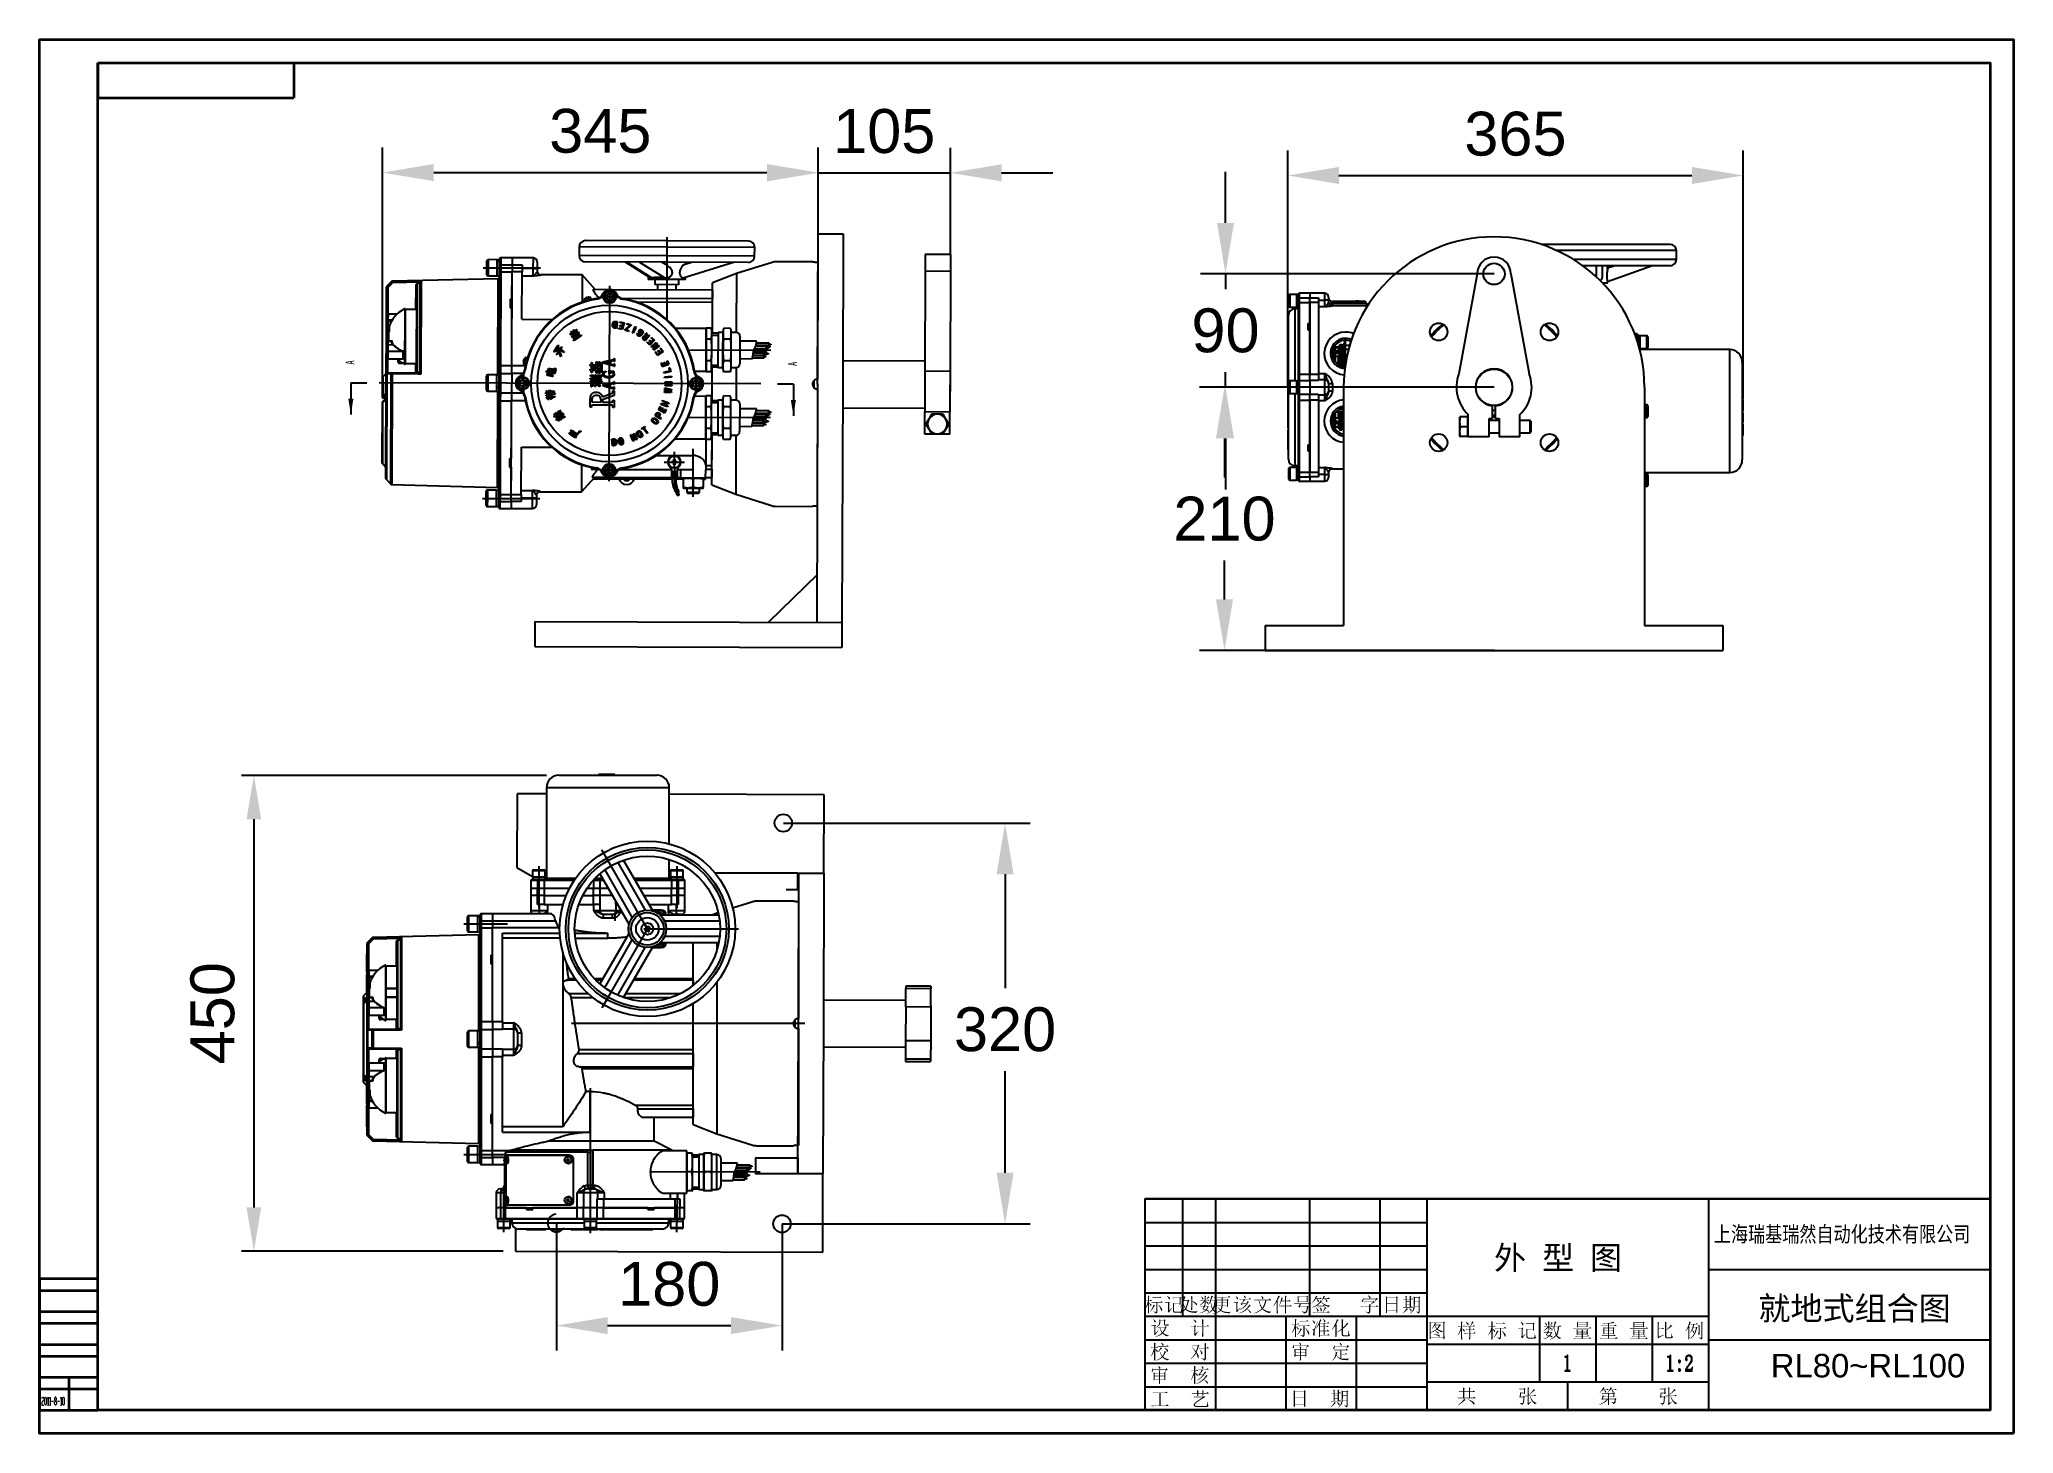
# Model space of a CAD drawing. Header units: millimetres. Extents: x 2928 to 3086, y 1537 to 1648.
import ezdxf

# ---------------------------------------------------------------- set-up
doc = ezdxf.new("R2010")
doc.units = ezdxf.units.MM
doc.layers.add('AM_5', color=3, linetype='Continuous', lineweight=25)
doc.layers.add('标注层', color=4, linetype='Continuous', lineweight=25)
doc.layers.add('C00-00-00', color=7, linetype='Continuous')
doc.styles.add('Helvetica', font='arial.ttf')
doc.styles.add('SLDTEXTSTYLE0', font='TXT', dxfattribs={"width": 0.7, "bigfont": 'bigfont'})
doc.styles.get("Standard").update_dxf_attribs({"font": 'arial.ttf'})
doc.styles.add('STYLE3', font='simhei.ttf', dxfattribs={"width": 0.8, "height": 3})
doc.dimstyles.new('AM_ISO$0', dxfattribs={"dimtxt": 3.5, "dimasz": 3.5, "dimexe": 1, "dimexo": 1, "dimgap": 1.5, "dimtad": 1, "dimdsep": 46, "dimtxsty": 'Standard', "dimcen": 0, "dimclrd": 256, "dimclre": 256, "dimclrt": 2, "dimadec": 0, "dimazin": 2, "dimtp": 0.1, "dimtm": 0.1, "dimtfac": 0.71, "dimtdec": 3, "dimtmove": 0, "dimatfit": 3, "dimfxl": 0, "dimlwd": -1, "dimlwe": -1, "dimarcsym": 0})
doc.dimstyles.new('ISO-25', dxfattribs={"dimtxt": 2.5, "dimasz": 2.5, "dimexe": 1.25, "dimexo": 0.625, "dimtad": 1, "dimtxsty": 'Standard', "dimcen": 2.5, "dimadec": 0, "dimazin": 0, "dimtfac": 1, "dimtmove": 0, "dimatfit": 3, "dimfxl": 0, "dimarcsym": 0})

msp = doc.modelspace()

# ---------------------------------------------------------------- texts
at = {"style": 'STYLE3', "width": 0.8}
msp.add_text('上海瑞基瑞然自动化技术有限公司 ', height=1.25, dxfattribs=at).set_placement((3061.8771, 1551.9441))
at = {"color": 7, "linetype": 'Continuous', "lineweight": 25, "char_height": 0.7, "attachment_point": 1, "rotation": 89.817032, "style": 'SLDTEXTSTYLE0'}
for insert in [(2952.7302, 1621.9453), (2988.0305, 1621.8326)]:
    msp.add_mtext('{\\fSimSun|b0|i0|c0|p2;A}', dxfattribs=dict(at, insert=insert))
at = {"char_height": 1.875, "attachment_point": 1, "style": 'Helvetica'}
for s, width, insert in [('{\\fSimSun|b0|i0|c134|p2;外 型 图}', 21.312731, (3044.3383, 1551.614)), ('{\\fSimSun|b0|i0|c134|p2;就地式组合图}', 21.312731, (3065.4298, 1547.583)), ('RL80~RL100', 11.669362, (3066.4189, 1543.0118))]:
    msp.add_mtext_dynamic_manual_height_columns(s, width=width, gutter_width=3.125, heights=[0], dxfattribs=dict(at, insert=insert))

# ---------------------------------------------------------------- blocks, each defined once
blk = doc.blocks.new('*D28')
at = {"layer": 'Defpoints', "color": 0, "transparency": 16777216}
for p in [(2990.42, 1637.26), (2990.42, 1632.37), (2955.68, 1620.49)]:
    blk.add_point(p, dxfattribs=at)
at = {"layer": '标注层', "color": 0, "lineweight": -2, "transparency": 16777216}
for p, q in [((2955.68, 1620.49), (2955.68, 1639.26)), ((2990.42, 1632.37), (2990.42, 1639.26)), ((2959.76, 1637.26), (2986.34, 1637.26))]:
    blk.add_line(p, q, dxfattribs=at)
at = {"layer": '标注层', "color": 0, "transparency": 16777216}
for points in [[(2959.76, 1637.94), (2959.76, 1636.58), (2955.68, 1637.26)], [(2986.34, 1637.94), (2986.34, 1636.58), (2990.42, 1637.26)]]:
    blk.add_solid(points, dxfattribs=at)
at = {"layer": '标注层', "color": 0, "transparency": 16777216, "insert": (2973.05, 1640.57), "char_height": 3.5, "attachment_point": 5}
blk.add_mtext('345', dxfattribs=at)
blk = doc.blocks.new('*D29')
at = {"layer": 'Defpoints', "color": 0, "transparency": 16777216}
for p in [(3044.34, 1629.17), (3022.92, 1620.13), (3044.34, 1620.13)]:
    blk.add_point(p, dxfattribs=at)
at = {"layer": '标注层', "color": 0, "lineweight": -2, "transparency": 16777216}
for p, q in [((3022.92, 1633.25), (3022.92, 1637.33)), ((3044.34, 1629.17), (3020.92, 1629.17)), ((3022.92, 1629.17), (3022.92, 1627.96)), ((3022.92, 1620.13), (3022.92, 1621.34)), ((3044.34, 1620.13), (3020.92, 1620.13)), ((3022.92, 1616.05), (3022.92, 1611.97))]:
    blk.add_line(p, q, dxfattribs=at)
at = {"layer": '标注层', "color": 0, "transparency": 16777216}
for points in [[(3022.24, 1633.25), (3023.6, 1633.25), (3022.92, 1629.17)], [(3022.24, 1616.05), (3023.6, 1616.05), (3022.92, 1620.13)]]:
    blk.add_solid(points, dxfattribs=at)
at = {"layer": '标注层', "color": 0, "transparency": 16777216, "insert": (3022.92, 1624.65), "char_height": 3.5, "attachment_point": 5}
blk.add_mtext('90', dxfattribs=at)
blk = doc.blocks.new('*D30')
at = {"layer": 'Defpoints', "color": 0, "transparency": 16777216}
for p in [(3064.21, 1637.03), (3027.89, 1620.22), (3064.21, 1619.56)]:
    blk.add_point(p, dxfattribs=at)
at = {"layer": '标注层', "color": 0, "lineweight": -2, "transparency": 16777216}
for p, q in [((3027.89, 1620.22), (3027.89, 1639.03)), ((3064.21, 1619.56), (3064.21, 1639.03)), ((3031.97, 1637.03), (3060.13, 1637.03))]:
    blk.add_line(p, q, dxfattribs=at)
at = {"layer": '标注层', "color": 0, "transparency": 16777216}
for points in [[(3031.97, 1637.71), (3031.97, 1636.35), (3027.89, 1637.03)], [(3060.13, 1637.71), (3060.13, 1636.35), (3064.21, 1637.03)]]:
    blk.add_solid(points, dxfattribs=at)
at = {"layer": '标注层', "color": 0, "transparency": 16777216, "insert": (3046.05, 1640.34), "char_height": 3.5, "attachment_point": 5}
blk.add_mtext('365', dxfattribs=at)
blk = doc.blocks.new('*D31')
at = {"layer": 'Defpoints', "color": 0, "transparency": 16777216}
for p in [(3044.34, 1620.13), (3022.84, 1599.13), (3044.34, 1599.13)]:
    blk.add_point(p, dxfattribs=at)
at = {"layer": '标注层', "color": 0, "lineweight": -2, "transparency": 16777216}
for p, q in [((3044.34, 1620.13), (3020.84, 1620.13)), ((3022.84, 1616.05), (3022.84, 1612.94)), ((3022.84, 1603.21), (3022.84, 1606.32)), ((3044.34, 1599.13), (3020.84, 1599.13))]:
    blk.add_line(p, q, dxfattribs=at)
at = {"layer": '标注层', "color": 0, "transparency": 16777216}
for points in [[(3022.16, 1616.05), (3023.52, 1616.05), (3022.84, 1620.13)], [(3022.16, 1603.21), (3023.52, 1603.21), (3022.84, 1599.13)]]:
    blk.add_solid(points, dxfattribs=at)
at = {"layer": '标注层', "color": 0, "transparency": 16777216, "insert": (3022.84, 1609.63), "char_height": 3.5, "attachment_point": 5}
blk.add_mtext('210', dxfattribs=at)
blk = doc.blocks.new('*D32')
at = {"layer": 'Defpoints', "color": 0, "transparency": 16777216}
for p in [(2969.55, 1553.45), (2987.55, 1553.39), (2987.55, 1545.27)]:
    blk.add_point(p, dxfattribs=at)
at = {"layer": '标注层', "color": 0, "lineweight": -2, "transparency": 16777216}
for p, q in [((2969.55, 1553.45), (2969.55, 1543.27)), ((2987.55, 1553.39), (2987.55, 1543.27)), ((2973.63, 1545.27), (2983.47, 1545.27))]:
    blk.add_line(p, q, dxfattribs=at)
at = {"layer": '标注层', "color": 0, "transparency": 16777216}
for points in [[(2973.63, 1545.95), (2973.63, 1544.59), (2969.55, 1545.27)], [(2983.47, 1545.95), (2983.47, 1544.59), (2987.55, 1545.27)]]:
    blk.add_solid(points, dxfattribs=at)
at = {"layer": '标注层', "color": 0, "transparency": 16777216, "insert": (2978.55, 1548.58), "char_height": 3.5, "attachment_point": 5}
blk.add_mtext('180', dxfattribs=at)
blk = doc.blocks.new('*D33')
at = {"layer": 'Defpoints', "color": 0, "transparency": 16777216}
for p in [(2987.66, 1585.36), (2987.55, 1553.39), (3005.34, 1553.39)]:
    blk.add_point(p, dxfattribs=at)
at = {"layer": '标注层', "color": 0, "lineweight": -2, "transparency": 16777216}
for p, q in [((2987.66, 1585.36), (3007.34, 1585.36)), ((3005.34, 1581.28), (3005.34, 1572.2)), ((3005.34, 1557.47), (3005.34, 1565.57)), ((2987.55, 1553.39), (3007.34, 1553.39))]:
    blk.add_line(p, q, dxfattribs=at)
at = {"layer": '标注层', "color": 0, "transparency": 16777216}
for points in [[(3004.66, 1581.28), (3006.02, 1581.28), (3005.34, 1585.36)], [(3004.66, 1557.47), (3006.02, 1557.47), (3005.34, 1553.39)]]:
    blk.add_solid(points, dxfattribs=at)
at = {"layer": '标注层', "color": 0, "transparency": 16777216, "insert": (3005.34, 1568.89), "char_height": 3.5, "attachment_point": 5}
blk.add_mtext('320', dxfattribs=at)
blk = doc.blocks.new('*D34')
at = {"layer": 'Defpoints', "color": 0, "transparency": 16777216}
for p in [(3000.98, 1637.24), (2990.42, 1632.37), (3000.98, 1630.72)]:
    blk.add_point(p, dxfattribs=at)
at = {"layer": '标注层', "color": 0, "lineweight": -2, "transparency": 16777216}
for p, q in [((2990.42, 1632.37), (2990.42, 1639.24)), ((3000.98, 1630.72), (3000.98, 1639.24)), ((2986.34, 1637.24), (2982.26, 1637.24)), ((2990.42, 1637.24), (3000.98, 1637.24)), ((3005.06, 1637.24), (3009.14, 1637.24))]:
    blk.add_line(p, q, dxfattribs=at)
at = {"layer": '标注层', "color": 0, "transparency": 16777216}
for points in [[(2986.34, 1637.92), (2986.34, 1636.56), (2990.42, 1637.24)], [(3005.06, 1637.92), (3005.06, 1636.56), (3000.98, 1637.24)]]:
    blk.add_solid(points, dxfattribs=at)
at = {"layer": '标注层', "color": 0, "transparency": 16777216, "insert": (2995.7, 1640.55), "char_height": 3.5, "attachment_point": 5}
blk.add_mtext('105', dxfattribs=at)
blk = doc.blocks.new('*D35')
at = {"layer": 'AM_5', "linetype": 'ByBlock', "transparency": 16777216}
for p, q in [((2968.76, 1589.17), (2944.42, 1589.17)), ((2945.42, 1585.67), (2945.42, 1554.7)), ((2965.29, 1551.2), (2944.42, 1551.2))]:
    blk.add_line(p, q, dxfattribs=at)
at = {"layer": 'AM_5', "transparency": 16777216}
for points in [[(2944.83, 1585.67), (2946, 1585.67), (2945.42, 1589.17)], [(2944.83, 1554.7), (2946, 1554.7), (2945.42, 1551.2)]]:
    blk.add_solid(points, dxfattribs=at)
at = {"layer": 'Defpoints', "color": 0, "transparency": 16777216}
for p in [(2969.76, 1589.17), (2945.42, 1551.2), (2966.29, 1551.2)]:
    blk.add_point(p, dxfattribs=at)
at = {"layer": 'AM_5', "color": 2, "transparency": 16777216, "insert": (2942.13, 1570.19), "char_height": 3.5, "attachment_point": 5, "rotation": 90}
blk.add_mtext('450', dxfattribs=at)

# ---------------------------------------------------------------- dimensions: what is measured, and where the dimension line sits
at = {"layer": 'AM_5'}
dim = msp.add_linear_dim(base=(2945.4162, 1551.1982), p1=(2969.7563, 1589.174), p2=(2966.2913, 1551.1982), angle=90, text='450', dimstyle='AM_ISO$0', override={"dimpost": ''}, dxfattribs=at)
dim.commit()
dim.dimension.update_dxf_attribs({"geometry": '*D35', "text_midpoint": (2942.1292, 1570.1861)})
at = {"layer": '标注层'}
for base, p1, p2, text, picture, middle in [((2990.4245, 1637.2623), (2955.6801, 1620.4897), (2990.4245, 1632.3706), '345', '*D28', (2973.0523, 1640.5745)), ((3064.2143, 1637.0292), (3027.8943, 1620.2181), (3064.2143, 1619.5615), '365', '*D30', (3046.0543, 1640.3414)), ((2987.5487, 1545.2702), (2969.5488, 1553.4519), (2987.5487, 1553.3918), '180', '*D32', (2978.5488, 1548.5812))]:
    dim = msp.add_linear_dim(base=base, p1=p1, p2=p2, text=text, dimstyle='ISO-25', override={"dimtxt": 3.5, "dimasz": 4.08, "dimexe": 2, "dimexo": 0, "dimgap": 1.524, "dimtih": 1, "dimtoh": 1, "dimlfac": 10, "dimzin": 0, "dimadec": 2, "dimtzin": 0}, dxfattribs=at)
    dim.commit()
    dim.dimension.update_dxf_attribs({"geometry": picture, "text_midpoint": middle})
dim = msp.add_linear_dim(base=(3000.9781, 1637.2432), p1=(2990.4245, 1632.3706), p2=(3000.9781, 1630.7244), text='105', dimstyle='ISO-25', override={"dimtxt": 3.5, "dimasz": 4.08, "dimexe": 2, "dimexo": 0, "dimgap": 1.524, "dimtih": 1, "dimtoh": 1, "dimlfac": 10, "dimzin": 0, "dimadec": 2, "dimtzin": 0}, dxfattribs=at)
dim.commit()
dim.dimension.update_dxf_attribs({"geometry": '*D34', "text_midpoint": (2995.7013, 1637.2432), "dimtype": 160})
for base, p1, p2, text, picture, middle in [((3022.9219, 1620.1319), (3044.3443, 1629.1694), (3044.3443, 1620.1319), '90', '*D29', (3022.9219, 1624.6506)), ((3022.8431, 1599.1319), (3044.3443, 1620.1319), (3044.3443, 1599.1319), '210', '*D31', (3022.8431, 1609.6319))]:
    dim = msp.add_linear_dim(base=base, p1=p1, p2=p2, angle=90, text=text, dimstyle='ISO-25', override={"dimtxt": 3.5, "dimasz": 4.08, "dimexe": 2, "dimexo": 0, "dimgap": 1.524, "dimtih": 1, "dimtoh": 1, "dimlfac": 10, "dimzin": 0, "dimadec": 2, "dimtzin": 0}, dxfattribs=at)
    dim.commit()
    dim.dimension.update_dxf_attribs({"geometry": picture, "text_midpoint": middle})
dim = msp.add_linear_dim(base=(3005.3359, 1553.3918), p1=(2987.6555, 1585.3624), p2=(2987.5487, 1553.3918), angle=90, text='320', dimstyle='ISO-25', override={"dimtxt": 3.5, "dimasz": 4.08, "dimexe": 2, "dimexo": 0, "dimgap": 1.524, "dimtih": 1, "dimtoh": 1, "dimlfac": 10, "dimzin": 0, "dimadec": 2, "dimtzin": 0}, dxfattribs=at)
dim.commit()
dim.dimension.update_dxf_attribs({"geometry": '*D33', "text_midpoint": (3005.3359, 1568.8862), "dimtype": 160})

# ---------------------------------------------------------------- hatches: boundary and pattern name
at = {"layer": 'C00-00-00'}
h = msp.add_hatch(color=256, dxfattribs=at)
h.paths.add_polyline_path([(3017.5889, 1546.9239), (3017.6445, 1546.8678), (3017.6935, 1546.8174), (3017.736, 1546.7725), (3017.7718, 1546.7333), (3017.8011, 1546.6996), (3017.8238, 1546.6716), (3017.8398, 1546.6493), (3017.8493, 1546.6325), (3017.8679, 1546.5829), (3017.8741, 1546.5457), (3017.8679, 1546.5038), (3017.8493, 1546.4651), (3017.8292, 1546.4372), (3017.8183, 1546.4279), (3017.8032, 1546.4344), (3017.7889, 1546.4542), (3017.7753, 1546.4872), (3017.7625, 1546.5333), (3017.7342, 1546.6104), (3017.6928, 1546.6992), (3017.6381, 1546.7995), (3017.5703, 1546.9115)])
h.paths.add_polyline_path([(3017.0866, 1547.5131), (3017.6385, 1547.5131), (3017.7129, 1547.5875), (3017.8245, 1547.4759), (3017.192, 1547.4759), (3017.1362, 1547.4635)])
h.paths.add_polyline_path([(3017.1734, 1546.3906), (3017.2486, 1546.3775), (3017.3067, 1546.3689), (3017.3478, 1546.3651), (3017.3719, 1546.3658), (3017.3951, 1546.3813), (3017.4029, 1546.4155), (3017.4029, 1547.1038), (3017.099, 1547.1038), (3017.0432, 1547.0914), (3016.9936, 1547.141), (3017.7315, 1547.141), (3017.8121, 1547.2216), (3017.93, 1547.1038), (3017.4959, 1547.1038), (3017.4959, 1546.3658), (3017.485, 1546.3197), (3017.4587, 1546.2806), (3017.4168, 1546.2484), (3017.3595, 1546.2232), (3017.3478, 1546.2596), (3017.3129, 1546.2945), (3017.2548, 1546.3279), (3017.1734, 1546.3596)])
h.paths.add_polyline_path([(3017.1796, 1546.9364), (3017.316, 1546.8557), (3017.254, 1546.8247), (3017.1754, 1546.6922), (3017.0944, 1546.5736), (3017.011, 1546.4689), (3016.9254, 1546.3782), (3016.9068, 1546.3969), (3016.9889, 1546.5166), (3017.0618, 1546.6464), (3017.1254, 1546.7864)])
h.paths.add_polyline_path([(3016.82, 1547.048), (3016.82, 1546.8891), (3016.8203, 1546.7472), (3016.8208, 1546.6224), (3016.8215, 1546.5147), (3016.8224, 1546.424), (3016.8234, 1546.3503), (3016.8247, 1546.2938), (3016.8262, 1546.2542), (3016.7269, 1546.217), (3016.7296, 1546.3627), (3016.7316, 1546.5333), (3016.7327, 1546.7286), (3016.7331, 1546.9488), (3016.6831, 1546.8422), (3016.6262, 1546.7395), (3016.5622, 1546.6406), (3016.4913, 1546.5457), (3016.4727, 1546.5705), (3016.5541, 1546.7166), (3016.6246, 1546.8759), (3016.6843, 1547.0484), (3016.7331, 1547.234), (3016.5781, 1547.234), (3016.5223, 1547.2216), (3016.4727, 1547.2712), (3016.7331, 1547.2712), (3016.7327, 1547.3852), (3016.7316, 1547.4914), (3016.7296, 1547.5898), (3016.7269, 1547.6805), (3016.8758, 1547.6061), (3016.82, 1547.5627), (3016.82, 1547.2712), (3016.9006, 1547.2712), (3016.9688, 1547.3394), (3017.0742, 1547.234), (3016.82, 1547.234), (3016.82, 1547.079), (3016.8739, 1547.0491), (3016.9179, 1547.0216), (3016.9522, 1546.9964), (3016.977, 1546.9736), (3017.0078, 1546.9333), (3017.0184, 1546.8991), (3017.0137, 1546.8761), (3016.9998, 1546.8454), (3016.9827, 1546.8203), (3016.9688, 1546.8123), (3016.9591, 1546.817), (3016.9486, 1546.8309), (3016.9374, 1546.8542), (3016.9254, 1546.8867), (3016.8773, 1546.9767)])
h = msp.add_hatch(color=256, dxfattribs=at)
h.paths.add_polyline_path([(3018.7334, 1546.4527), (3018.7334, 1546.8805), (3018.7272, 1547.0914), (3018.8264, 1547.0294), (3019.2543, 1547.0294), (3019.2543, 1547.4635), (3018.8326, 1547.4635), (3018.7783, 1547.4588), (3018.7148, 1547.4448), (3018.659, 1547.5007), (3019.2481, 1547.5007), (3019.3101, 1547.5627), (3019.3969, 1547.4759), (3019.3411, 1547.4386), (3019.3412, 1547.3442), (3019.3415, 1547.2592), (3019.342, 1547.1837), (3019.3426, 1547.1177), (3019.3435, 1547.0612), (3019.3446, 1547.0143), (3019.3458, 1546.9768), (3019.3473, 1546.9488), (3019.2543, 1546.9053), (3019.2543, 1546.9922), (3018.8202, 1546.9922), (3018.8202, 1546.4837), (3018.826, 1546.4348), (3018.8435, 1546.4), (3018.8725, 1546.379), (3018.9132, 1546.372), (3019.3163, 1546.372), (3019.3361, 1546.3759), (3019.3522, 1546.3875), (3019.3648, 1546.4069), (3019.3742, 1546.4341), (3019.3815, 1546.4724), (3019.3879, 1546.5255), (3019.3931, 1546.5933), (3019.3969, 1546.6759), (3019.4279, 1546.6759), (3019.431, 1546.5924), (3019.4403, 1546.5043), (3019.45, 1546.4632), (3019.4667, 1546.4297), (3019.4903, 1546.4035), (3019.5209, 1546.3844), (3019.495, 1546.3465), (3019.4605, 1546.3193), (3019.4175, 1546.3031), (3019.3659, 1546.2976), (3018.8884, 1546.2976), (3018.8206, 1546.3073), (3018.7721, 1546.3364), (3018.7431, 1546.3848)])
h.paths.add_polyline_path([(3018.2621, 1547.6123), (3018.2745, 1547.6309), (3018.4295, 1547.5441), (3018.4617, 1547.5189), (3018.4838, 1547.4929), (3018.4958, 1547.4662), (3018.4977, 1547.4386), (3018.4838, 1547.3906), (3018.4543, 1547.358), (3018.4365, 1547.3526), (3018.4202, 1547.3611), (3018.4055, 1547.3836), (3018.3923, 1547.42), (3018.3726, 1547.4646), (3018.3443, 1547.5115), (3018.3074, 1547.5607)])
h.paths.add_polyline_path([(3018.3179, 1546.3906), (3018.3365, 1546.4372), (3018.3427, 1546.5023), (3018.3427, 1547.079), (3018.2683, 1547.079), (3018.1908, 1547.0743), (3018.1195, 1547.0604), (3018.0637, 1547.1162), (3018.3365, 1547.1162), (3018.3985, 1547.1782), (3018.4853, 1547.0914), (3018.4295, 1547.048), (3018.4295, 1546.4713), (3018.6466, 1546.6759), (3018.6652, 1546.6573), (3018.5694, 1546.5321), (3018.4931, 1546.4294), (3018.4361, 1546.3492), (3018.3985, 1546.2914)])
h = msp.add_hatch(color=256, dxfattribs=at)
h.paths.add_polyline_path([(3019.607, 1547.2402), (3019.5574, 1547.0914), (3019.5915, 1546.9728), (3019.6318, 1546.865), (3019.6783, 1546.7681), (3019.731, 1546.6821), (3019.7806, 1546.8007), (3019.824, 1546.9333), (3019.8613, 1547.0798), (3019.8923, 1547.2402)])
h.paths.add_polyline_path([(3020.0597, 1547.2402), (3019.9977, 1547.203), (3019.9543, 1547.0681), (3019.9109, 1546.9239), (3019.8582, 1546.7658), (3019.7868, 1546.6015), (3019.8334, 1546.557), (3019.8925, 1546.5165), (3019.9644, 1546.4803), (3020.0494, 1546.4485), (3020.0996, 1546.435), (3020.159, 1546.4237), (3020.2274, 1546.4147), (3020.3049, 1546.408), (3020.3914, 1546.4035), (3020.4868, 1546.4011), (3020.5913, 1546.401), (3020.7046, 1546.4031), (3020.7046, 1546.3844), (3020.6577, 1546.3639), (3020.6224, 1546.3395), (3020.5988, 1546.3112), (3020.5868, 1546.279), (3020.4077, 1546.291), (3020.255, 1546.3085), (3020.1287, 1546.3314), (3020.0287, 1546.3596), (3019.9454, 1546.3945), (3019.869, 1546.4372), (3019.7996, 1546.4875), (3019.7372, 1546.5457), (3019.6631, 1546.4697), (3019.5657, 1546.3906), (3019.5079, 1546.3515), (3019.4429, 1546.3147), (3019.3706, 1546.2802), (3019.2907, 1546.248), (3019.2783, 1546.2666), (3019.4104, 1546.3452), (3019.5223, 1546.4299), (3019.6166, 1546.5196), (3019.6938, 1546.6077), (3019.6353, 1546.7216), (3019.59, 1546.834), (3019.5578, 1546.9449), (3019.5388, 1547.0542), (3019.49, 1546.9522), (3019.4365, 1546.8573), (3019.3783, 1546.7693), (3019.3155, 1546.6883), (3019.2907, 1546.7069), (3019.3605, 1546.8278), (3019.421, 1546.955), (3019.4721, 1547.0883), (3019.514, 1547.2278), (3019.5469, 1547.3592), (3019.5713, 1547.4681), (3019.5872, 1547.5545), (3019.5946, 1547.6185), (3019.7372, 1547.5565), (3019.6897, 1547.4821), (3019.6773, 1547.453), (3019.6615, 1547.4092), (3019.6423, 1547.3507), (3019.6194, 1547.2774), (3019.8861, 1547.2774), (3019.9543, 1547.3456)])
h.paths.add_polyline_path([(3020.2705, 1547.203), (3020.2705, 1546.7317), (3020.2767, 1546.5333), (3020.1775, 1546.4899), (3020.1837, 1546.7317), (3020.1837, 1547.4014), (3020.1833, 1547.446), (3020.1822, 1547.4991), (3020.1802, 1547.5607), (3020.1775, 1547.6309), (3020.3201, 1547.5565), (3020.2705, 1547.5131), (3020.2705, 1547.234), (3020.3636, 1547.1968), (3020.4444, 1547.1599), (3020.5132, 1547.1233), (3020.5703, 1547.0872), (3020.614, 1547.0519), (3020.6429, 1547.0172), (3020.6566, 1546.9829), (3020.655, 1546.9488), (3020.6457, 1546.9189), (3020.6364, 1546.8976), (3020.6271, 1546.8848), (3020.6178, 1546.8805), (3020.593, 1546.8929), (3020.5682, 1546.9302), (3020.5263, 1546.9844), (3020.4628, 1547.048), (3020.3775, 1547.1208)])
h = msp.add_hatch(color=256, dxfattribs=at)
h.paths.add_polyline_path([(3021.2538, 1546.7503), (3021.1608, 1546.5953), (3021.2491, 1546.5751), (3021.353, 1546.5519), (3021.3809, 1546.5875), (3021.4088, 1546.6325), (3021.4367, 1546.6868), (3021.4646, 1546.7503)])
h.paths.add_polyline_path([(3020.9995, 1547.5875), (3021.0526, 1547.5526), (3021.0941, 1547.5224), (3021.124, 1547.4968), (3021.1422, 1547.4759), (3021.1608, 1547.4433), (3021.167, 1547.42), (3021.161, 1547.389), (3021.1442, 1547.358), (3021.1254, 1547.3348), (3021.1112, 1547.327), (3021.1019, 1547.3309), (3021.0926, 1547.3425), (3021.0833, 1547.3619), (3021.074, 1547.389), (3021.0383, 1547.479), (3020.9809, 1547.5751)])
h.paths.add_polyline_path([(3021.5328, 1547.6061), (3021.6445, 1547.5317), (3021.598, 1547.51), (3021.5576, 1547.4697), (3021.5325, 1547.4417), (3021.5003, 1547.4076), (3021.4611, 1547.3673), (3021.415, 1547.3208), (3021.3964, 1547.3332), (3021.4491, 1547.42), (3021.4894, 1547.4945), (3021.5173, 1547.5565)])
h.paths.add_polyline_path([(3021.2538, 1547.6743), (3021.3902, 1547.6123), (3021.3406, 1547.5689), (3021.3406, 1547.2836), (3021.4956, 1547.2836), (3021.5638, 1547.3518), (3021.6693, 1547.2464), (3021.3406, 1547.2464), (3021.3406, 1547.1906), (3021.405, 1547.1751), (3021.4556, 1547.1599), (3021.4926, 1547.145), (3021.5163, 1547.1307), (3021.5424, 1547.0994), (3021.5514, 1547.0604), (3021.5452, 1547.0128), (3021.5375, 1546.9924), (3021.5266, 1546.986), (3021.5096, 1546.9968), (3021.4832, 1547.0294), (3021.4228, 1547.096), (3021.3406, 1547.1596), (3021.3406, 1546.9674), (3021.2662, 1546.9177), (3021.353, 1546.8805), (3021.3363, 1546.8701), (3021.3173, 1546.8511), (3021.296, 1546.8236), (3021.2724, 1546.7875), (3021.4646, 1546.7875), (3021.508, 1546.8433), (3021.6011, 1546.7627), (3021.5452, 1546.7317), (3021.515, 1546.6658), (3021.4863, 1546.6108), (3021.4592, 1546.5666), (3021.4336, 1546.5333), (3021.479, 1546.5205), (3021.516, 1546.5072), (3021.545, 1546.4935), (3021.5659, 1546.4795), (3021.592, 1546.4483), (3021.6011, 1546.4093), (3021.5964, 1546.3767), (3021.5824, 1546.3658), (3021.5623, 1546.372), (3021.539, 1546.3906), (3021.4662, 1546.4372), (3021.384, 1546.4775), (3021.2705, 1546.398), (3021.1468, 1546.3333), (3021.0131, 1546.2833), (3020.8693, 1546.248), (3020.8631, 1546.2666), (3020.998, 1546.3166), (3021.1174, 1546.3736), (3021.2212, 1546.4375), (3021.3096, 1546.5085), (3021.1871, 1546.5457), (3021.0678, 1546.5705), (3021.0833, 1546.5957), (3021.105, 1546.634), (3021.1329, 1546.6856), (3021.167, 1546.7503), (3021.0864, 1546.7503), (3021.0088, 1546.7457), (3020.9375, 1546.7317), (3020.8817, 1546.7875), (3021.1794, 1546.7875), (3021.2042, 1546.8557), (3021.229, 1546.9364), (3021.26, 1546.9239), (3021.26, 1547.1782), (3021.1732, 1547.0875), (3021.0802, 1547.0077), (3020.9809, 1546.9387), (3020.8755, 1546.8805), (3020.8631, 1546.8991), (3020.9709, 1546.9813), (3021.0647, 1547.0666), (3021.1445, 1547.1549), (3021.2104, 1547.2464), (3021.0988, 1547.2464), (3021.0212, 1547.2418), (3020.9499, 1547.2278), (3020.8941, 1547.2836), (3021.26, 1547.2836), (3021.2584, 1547.4929)])
h.paths.add_polyline_path([(3021.7623, 1547.2464), (3021.7832, 1547.0739), (3021.815, 1546.9162), (3021.8576, 1546.7732), (3021.9111, 1546.6449), (3021.9561, 1546.7616), (3021.9917, 1546.9007), (3022.0181, 1547.0623), (3022.0351, 1547.2464)])
h.paths.add_polyline_path([(3021.7933, 1547.6743), (3021.9359, 1547.5937), (3021.8925, 1547.5658), (3021.8615, 1547.5193), (3021.8464, 1547.4836), (3021.8258, 1547.4324), (3021.7999, 1547.3658), (3021.7685, 1547.2836), (3022.122, 1547.2836), (3022.1964, 1547.358), (3022.308, 1547.2464), (3022.1282, 1547.2464), (3022.1175, 1547.1354), (3022.1041, 1547.0317), (3022.088, 1546.9354), (3022.0692, 1546.8464), (3022.0477, 1546.7649), (3022.0235, 1546.6906), (3021.9966, 1546.6238), (3021.9669, 1546.5643), (3022.0413, 1546.4856), (3022.122, 1546.4232), (3022.2088, 1546.3771), (3022.3018, 1546.3472), (3022.3018, 1546.3224), (3022.2499, 1546.3108), (3022.2119, 1546.2945), (3022.1878, 1546.2736), (3022.1778, 1546.248), (3022.1006, 1546.3058), (3022.0305, 1546.3674), (3021.9673, 1546.4329), (3021.9111, 1546.5023), (3021.8038, 1546.4096), (3021.6863, 1546.3302), (3021.5588, 1546.2639), (3021.4212, 1546.2108), (3021.4088, 1546.2294), (3021.5441, 1546.2996), (3021.6646, 1546.3798), (3021.7704, 1546.4701), (3021.8615, 1546.5705), (3021.8096, 1546.7197), (3021.7716, 1546.8759), (3021.7476, 1547.0391), (3021.7375, 1547.2092), (3021.6615, 1547.0526), (3021.5576, 1546.9053), (3021.539, 1546.9177), (3021.5756, 1546.9838), (3021.6107, 1547.0581), (3021.6446, 1547.1404), (3021.677, 1547.2309), (3021.7081, 1547.3295), (3021.7379, 1547.4363), (3021.7663, 1547.5512)])
h = msp.add_hatch(color=256, dxfattribs=at)
h.paths.add_polyline_path([(3022.1573, 1546.7441), (3022.1619, 1546.8901), (3022.1635, 1547.0562), (3022.1619, 1547.2281), (3022.1573, 1547.389), (3022.2565, 1547.3332), (3022.61, 1547.3332), (3022.61, 1547.5131), (3022.1635, 1547.5131), (3022.086, 1547.5084), (3022.0147, 1547.4945), (3021.9589, 1547.5503), (3023.1185, 1547.5503), (3023.2053, 1547.6371), (3023.3293, 1547.5131), (3022.6968, 1547.5131), (3022.6968, 1547.3332), (3023.0255, 1547.3332), (3023.0875, 1547.3952), (3023.1805, 1547.3084), (3023.1247, 1547.2712), (3023.1248, 1547.1852), (3023.1251, 1547.1069), (3023.1255, 1547.0363), (3023.1262, 1546.9736), (3023.1271, 1546.9185), (3023.1282, 1546.8712), (3023.1294, 1546.8317), (3023.1309, 1546.7999), (3023.0379, 1546.7565), (3023.0379, 1546.8247), (3022.6844, 1546.8247), (3022.6685, 1546.7255), (3022.6456, 1546.6387), (3022.6158, 1546.5643), (3022.579, 1546.5023), (3022.6534, 1546.4573), (3022.7278, 1546.4219), (3022.8022, 1546.3962), (3022.8766, 1546.3803), (3023.0177, 1546.3653), (3023.1433, 1546.3596), (3023.2487, 1546.3627), (3023.3665, 1546.372), (3023.3665, 1546.3534), (3023.32, 1546.3356), (3023.2859, 1546.3131), (3023.2642, 1546.286), (3023.2549, 1546.2542), (3023.1359, 1546.2596), (3023.027, 1546.2695), (3022.9282, 1546.2836), (3022.8394, 1546.3018), (3022.7576, 1546.3262), (3022.6797, 1546.3594), (3022.6057, 1546.4015), (3022.5356, 1546.4527), (3022.4879, 1546.4112), (3022.432, 1546.3736), (3022.3678, 1546.3399), (3022.2958, 1546.31), (3022.2167, 1546.2837), (3022.1312, 1546.2604), (3022.0391, 1546.2403), (3021.9403, 1546.2232), (3021.9341, 1546.248), (3022.0375, 1546.274), (3022.1309, 1546.3023), (3022.2143, 1546.3329), (3022.2875, 1546.3658), (3022.3507, 1546.4), (3022.4038, 1546.4341), (3022.4468, 1546.4682), (3022.4798, 1546.5023), (3022.441, 1546.5426), (3022.3991, 1546.5953), (3022.3542, 1546.6604), (3022.3061, 1546.7379), (3022.3247, 1546.7503), (3022.3786, 1546.6868), (3022.4286, 1546.6325), (3022.4747, 1546.5875), (3022.517, 1546.5519), (3022.5666, 1546.6697), (3022.5836, 1546.7395), (3022.5976, 1546.8247), (3022.2503, 1546.8247), (3022.2503, 1546.7813)])
h.paths.add_polyline_path([(3022.2503, 1547.296), (3022.2503, 1547.1038), (3022.61, 1547.1038), (3022.61, 1547.296)])
h.paths.add_polyline_path([(3022.6968, 1547.296), (3022.6968, 1547.1038), (3023.0379, 1547.1038), (3023.0379, 1547.296)])
h.paths.add_polyline_path([(3022.2503, 1547.0666), (3022.2503, 1546.8619), (3022.6038, 1546.8619), (3022.6065, 1546.9259), (3022.6084, 1546.9813), (3022.6096, 1547.0282), (3022.61, 1547.0666)])
h.paths.add_polyline_path([(3022.6968, 1547.0666), (3022.6952, 1546.972), (3022.6906, 1546.8619), (3023.0379, 1546.8619), (3023.0379, 1547.0666)])
h = msp.add_hatch(color=256, dxfattribs=at)
h.paths.add_polyline_path([(3024.3596, 1547.6557), (3024.372, 1547.6681), (3024.4379, 1547.6348), (3024.4867, 1547.6032), (3024.5185, 1547.5736), (3024.5332, 1547.5461), (3024.5351, 1547.4996), (3024.5167, 1547.4655), (3024.4947, 1547.4451), (3024.4836, 1547.4386), (3024.4681, 1547.4464), (3024.4588, 1547.4697), (3024.4237, 1547.5627), (3024.3971, 1547.6076)])
h.paths.add_polyline_path([(3024.8247, 1546.955), (3024.9363, 1546.8557), (3024.8805, 1546.8371), (3024.7658, 1546.7069), (3024.6573, 1546.5891), (3024.7267, 1546.5473), (3024.7862, 1546.5087), (3024.836, 1546.4737), (3024.8764, 1546.4423), (3024.9074, 1546.4136), (3024.9291, 1546.3863), (3024.9415, 1546.3601), (3024.9446, 1546.3348), (3024.9353, 1546.293), (3024.9136, 1546.2666), (3024.8992, 1546.2639), (3024.8839, 1546.2744), (3024.8674, 1546.298), (3024.8495, 1546.3348), (3024.8204, 1546.3844), (3024.7766, 1546.4403), (3024.7181, 1546.5023), (3024.6449, 1546.5705), (3024.4964, 1546.455), (3024.3426, 1546.3627), (3024.1833, 1546.2938), (3024.0185, 1546.248), (3024.0123, 1546.2728), (3024.1785, 1546.3364), (3024.3431, 1546.4279), (3024.4233, 1546.4837), (3024.4997, 1546.5459), (3024.5721, 1546.6148), (3024.6407, 1546.6904), (3024.7023, 1546.7663), (3024.7536, 1546.8358), (3024.7945, 1546.8988)])
h.paths.add_polyline_path([(3024.0123, 1547.4014), (3024.7999, 1547.4014), (3024.8743, 1547.4759), (3024.9797, 1547.3642), (3024.4278, 1547.3642), (3024.5146, 1547.3022), (3024.465, 1547.2774), (3024.3333, 1547.141), (3024.2108, 1547.0294), (3024.5953, 1547.048), (3024.6449, 1547.1441), (3024.6821, 1547.234), (3024.8061, 1547.1534), (3024.7441, 1547.1162), (3024.6724, 1547.0073), (3024.5999, 1546.91), (3024.5267, 1546.8243), (3024.4526, 1546.7503), (3024.3736, 1546.6852), (3024.2852, 1546.6263), (3024.1875, 1546.5736), (3024.0806, 1546.5271), (3024.0682, 1546.5519), (3024.2209, 1546.641), (3024.3565, 1546.7472), (3024.4751, 1546.8705), (3024.5767, 1547.0108), (3024.4495, 1546.9955), (3024.3286, 1546.9756), (3024.2743, 1546.964), (3024.2294, 1546.9506), (3024.1937, 1546.9352), (3024.1674, 1546.9177), (3024.1116, 1547.0294), (3024.1461, 1547.041), (3024.1816, 1547.0637), (3024.2182, 1547.0977), (3024.2563, 1547.1431), (3024.3273, 1547.2498), (3024.3844, 1547.3642), (3024.217, 1547.3642), (3024.1395, 1547.3596), (3024.0682, 1547.3456)])
h.paths.add_polyline_path([(3023.7147, 1547.6123), (3023.7271, 1547.6247), (3023.8093, 1547.5766), (3023.8697, 1547.5317), (3023.9069, 1547.487), (3023.9193, 1547.4407), (3023.9134, 1547.4017), (3023.8966, 1547.3766), (3023.8793, 1547.3627), (3023.8697, 1547.358), (3023.8577, 1547.3623), (3023.8465, 1547.3751), (3023.836, 1547.3964), (3023.8263, 1547.4262), (3023.7829, 1547.5193)])
h.paths.add_polyline_path([(3023.7705, 1546.4217), (3023.7891, 1546.4573), (3023.7953, 1546.5147), (3023.7953, 1547.079), (3023.7643, 1547.079), (3023.6868, 1547.0743), (3023.6155, 1547.0604), (3023.5597, 1547.1162), (3023.7891, 1547.1162), (3023.8511, 1547.1782), (3023.9317, 1547.0976), (3023.8759, 1547.0604), (3023.8759, 1546.5023), (3024.093, 1546.6945), (3024.1116, 1546.6759), (3024.0588, 1546.6121), (3024.012, 1546.5542), (3023.9712, 1546.5021), (3023.9364, 1546.4558), (3023.9076, 1546.4153), (3023.8848, 1546.3806), (3023.8681, 1546.3517), (3023.8573, 1546.3286)])
h = msp.add_hatch(color=256, dxfattribs=at)
h.paths.add_polyline_path([(3025.777, 1547.6495), (3025.8516, 1547.5955), (3025.903, 1547.5461), (3025.9338, 1547.504), (3025.9444, 1547.4697), (3025.9382, 1547.4374), (3025.9196, 1547.4035), (3025.8963, 1547.3784), (3025.8762, 1547.3704), (3025.8673, 1547.3743), (3025.8591, 1547.3859), (3025.8518, 1547.4053), (3025.8452, 1547.4324), (3025.8142, 1547.5332), (3025.7583, 1547.6371)])
h.paths.add_polyline_path([(3025.1878, 1547.3332), (3026.3413, 1547.3332), (3026.4405, 1547.4324), (3026.5769, 1547.296), (3026.1924, 1547.296), (3026.1451, 1547.103), (3026.0839, 1546.9271), (3026.0087, 1546.7681), (3025.9196, 1546.6263), (3025.984, 1546.5735), (3026.0533, 1546.5267), (3026.1274, 1546.4859), (3026.2064, 1546.4511), (3026.2902, 1546.4223), (3026.3789, 1546.3996), (3026.4724, 1546.3828), (3026.5707, 1546.372), (3026.5707, 1546.3472), (3026.518, 1546.3345), (3026.4777, 1546.3147), (3026.4498, 1546.2879), (3026.4343, 1546.2542), (3026.2568, 1546.3162), (3026.1025, 1546.3906), (3025.9715, 1546.4775), (3025.8638, 1546.5767), (3025.7103, 1546.455), (3025.5413, 1546.3565), (3025.3568, 1546.2814), (3025.1568, 1546.2294), (3025.1506, 1546.248), (3025.3433, 1546.3162), (3025.5181, 1546.4031), (3025.675, 1546.5085), (3025.8142, 1546.6325), (3025.7308, 1546.774), (3025.6607, 1546.9317), (3025.6037, 1547.1057), (3025.5599, 1547.296), (3025.3925, 1547.296), (3025.315, 1547.2914), (3025.2436, 1547.2774)])
h.paths.add_polyline_path([(3025.5971, 1547.296), (3025.6463, 1547.1236), (3025.7072, 1546.9658), (3025.7797, 1546.8228), (3025.8638, 1546.6945), (3025.9386, 1546.8228), (3026.0017, 1546.9658), (3026.0533, 1547.1236), (3026.0932, 1547.296)])
h = msp.add_hatch(color=256, dxfattribs=at)
h.paths.add_polyline_path([(3027.6656, 1547.2526), (3027.664, 1547.4759), (3027.6594, 1547.6743), (3027.8082, 1547.6061), (3027.7524, 1547.5627), (3027.7524, 1547.2526), (3027.9446, 1547.2526), (3028.019, 1547.327), (3028.1307, 1547.2154), (3027.7524, 1547.2154), (3027.7524, 1546.8557), (3028.0128, 1546.8557), (3028.0873, 1546.9302), (3028.1989, 1546.8185), (3027.7524, 1546.8185), (3027.7525, 1546.7066), (3027.7528, 1546.6065), (3027.7533, 1546.5183), (3027.7539, 1546.4418), (3027.7548, 1546.3772), (3027.7559, 1546.3244), (3027.7571, 1546.2834), (3027.7586, 1546.2542), (3027.6594, 1546.2108), (3027.6656, 1546.8185), (3027.3927, 1546.8185), (3027.3152, 1546.8139), (3027.2439, 1546.7999), (3027.1881, 1546.8557), (3027.6656, 1546.8557), (3027.6656, 1547.2154), (3027.3989, 1547.2154), (3027.3199, 1547.0542), (3027.2315, 1546.9177), (3027.2129, 1546.9302), (3027.2736, 1547.0728), (3027.3204, 1547.2154), (3027.3573, 1547.3642), (3027.3865, 1547.5255), (3027.5168, 1547.4573), (3027.4671, 1547.42), (3027.4408, 1547.3441), (3027.4113, 1547.2526)])
h.paths.add_polyline_path([(3027.0021, 1546.2108), (3027.0048, 1546.3015), (3027.0067, 1546.3813), (3027.0079, 1546.4503), (3027.0083, 1546.5085), (3027.0083, 1547.1658), (3026.9319, 1547.0542), (3026.8641, 1546.9612), (3026.8048, 1546.8867), (3026.754, 1546.8309), (3026.7354, 1546.8495), (3026.7884, 1546.9271), (3026.8491, 1547.0232), (3026.8828, 1547.0801), (3026.9186, 1547.1456), (3026.9564, 1547.2197), (3026.9959, 1547.3022), (3027.0718, 1547.4821), (3027.1385, 1547.6743), (3027.2687, 1547.5875), (3027.2191, 1547.5503), (3027.1652, 1547.4538), (3027.1214, 1547.3751), (3027.0877, 1547.3142), (3027.0641, 1547.2712), (3027.1447, 1547.2154), (3027.0951, 1547.172), (3027.0951, 1546.5271), (3027.0966, 1546.4062), (3027.1013, 1546.2666)])
h = msp.add_hatch(color=256, dxfattribs=at)
h.paths.add_polyline_path([(3029.4736, 1547.5317), (3029.474, 1547.4045), (3029.4751, 1547.3022), (3029.4771, 1547.2247), (3029.4798, 1547.172), (3029.3868, 1547.1348), (3029.3868, 1547.1968), (3028.7667, 1547.1968), (3028.7667, 1547.141), (3028.6736, 1547.11), (3028.6783, 1547.2374), (3028.6798, 1547.3725), (3028.6783, 1547.5087), (3028.6736, 1547.6371), (3028.7667, 1547.5875), (3029.3806, 1547.5875), (3029.4364, 1547.6495), (3029.5232, 1547.5751)])
h.paths.add_polyline_path([(3028.7667, 1547.5503), (3028.7667, 1547.234), (3029.3868, 1547.234), (3029.3868, 1547.5503)])
h.paths.add_polyline_path([(3029.5108, 1546.7131), (3029.497, 1546.6368), (3029.4837, 1546.5689), (3029.4707, 1546.5096), (3029.4581, 1546.4589), (3029.4459, 1546.4166), (3029.4341, 1546.3829), (3029.4226, 1546.3577), (3029.4116, 1546.341), (3029.3682, 1546.2989), (3029.3248, 1546.2708), (3029.2674, 1546.2478), (3029.1821, 1546.2232), (3029.1655, 1546.2686), (3029.1279, 1546.3116), (3029.0694, 1546.3523), (3028.9899, 1546.3906), (3028.9961, 1546.4155), (3029.0744, 1546.3937), (3029.1418, 1546.3782), (3029.1984, 1546.3689), (3029.2441, 1546.3658), (3029.2785, 1546.3705), (3029.3206, 1546.3844), (3029.3323, 1546.3941), (3029.3442, 1546.4139), (3029.3563, 1546.4437), (3029.3684, 1546.4837), (3029.3807, 1546.5337), (3029.393, 1546.5937), (3029.4054, 1546.6639), (3029.4178, 1546.7441), (3028.8473, 1546.7441), (3028.7915, 1546.6945), (3028.717, 1546.7813), (3028.7561, 1546.8139), (3028.7873, 1546.8619), (3028.815, 1546.9255), (3028.8411, 1547.0046), (3028.4876, 1547.0046), (3028.4318, 1546.9922), (3028.3822, 1547.0418), (3029.579, 1547.0418), (3029.6596, 1547.1224), (3029.7712, 1547.0046), (3028.9465, 1547.0046), (3028.8597, 1546.7813), (3029.4116, 1546.7813), (3029.4798, 1546.8495), (3029.5728, 1546.7565)])
h = msp.add_hatch(color=256, dxfattribs=at)
h.paths.add_polyline_path([(3030.142, 1547.6619), (3030.2661, 1547.5751), (3030.2378, 1547.5572), (3030.2087, 1547.5286), (3030.1789, 1547.489), (3030.1482, 1547.4386), (3030.4149, 1547.4386), (3030.4893, 1547.5131), (3030.5885, 1547.4014), (3030.2289, 1547.4014), (3030.2684, 1547.3747), (3030.3004, 1547.3503), (3030.3251, 1547.3282), (3030.3426, 1547.3084), (3030.364, 1547.2712), (3030.3715, 1547.234), (3030.3612, 1547.1906), (3030.3457, 1547.1673), (3030.3177, 1547.1472), (3030.3026, 1547.1418), (3030.2911, 1547.1441), (3030.2832, 1547.1542), (3030.2785, 1547.172), (3030.2692, 1547.2203), (3030.2537, 1547.2795), (3030.2289, 1547.3428), (3030.1917, 1547.4014), (3030.1296, 1547.4014), (3030.0583, 1547.3084), (3029.9932, 1547.2278), (3029.925, 1547.1518), (3029.8444, 1547.0728), (3029.8258, 1547.0852), (3029.9142, 1547.2033), (3030.0056, 1547.3477), (3030.0862, 1547.5056)])
h.paths.add_polyline_path([(3030.7498, 1547.6681), (3030.8738, 1547.5875), (3030.8451, 1547.5689), (3030.8149, 1547.5379), (3030.7831, 1547.4945), (3030.7498, 1547.4386), (3031.0536, 1547.4386), (3031.1342, 1547.5193), (3031.2459, 1547.4014), (3030.8924, 1547.4014), (3030.9624, 1547.3534), (3031.0123, 1547.3084), (3031.0417, 1547.2666), (3031.0495, 1547.2278), (3031.0402, 1547.1937), (3031.0185, 1547.1658), (3030.995, 1547.1472), (3030.9792, 1547.141), (3030.9684, 1547.1487), (3030.9606, 1547.172), (3030.9296, 1547.2733), (3030.9032, 1547.3319), (3030.8614, 1547.4014), (3030.7374, 1547.4014), (3030.5947, 1547.2278), (3030.5761, 1547.2402), (3030.6312, 1547.3414), (3030.6784, 1547.4464), (3030.718, 1547.5553)])
h.paths.add_polyline_path([(3030.5575, 1547.141), (3030.4657, 1547.0534), (3030.3761, 1546.9769), (3030.2889, 1546.9116), (3030.2041, 1546.8578), (3030.1172, 1546.812), (3030.0242, 1546.7707), (3029.925, 1546.7337), (3029.8196, 1546.7007), (3029.8196, 1546.7255), (3029.9386, 1546.7771), (3030.0475, 1546.8325), (3030.1463, 1546.8918), (3030.2351, 1546.955), (3030.3145, 1547.0239), (3030.3854, 1547.1007), (3030.4478, 1547.1852), (3030.5017, 1547.2774), (3030.6257, 1547.1906), (3030.5761, 1547.1658), (3030.6632, 1547.0854), (3030.7766, 1547.0066), (3030.9051, 1546.94), (3031.035, 1546.895), (3031.1606, 1546.8684), (3031.2769, 1546.8557), (3031.2769, 1546.8309), (3031.2319, 1546.8185), (3031.1962, 1546.7999), (3031.1699, 1546.7751), (3031.1528, 1546.7441), (3031.0461, 1546.7831), (3030.9255, 1546.8392), (3030.8089, 1546.9074), (3030.7126, 1546.9818), (3030.6304, 1547.0606)])
h.paths.add_polyline_path([(3030.1545, 1546.7255), (3030.2084, 1546.6759), (3030.2524, 1546.6325), (3030.2867, 1546.5953), (3030.3115, 1546.5643), (3030.3407, 1546.5116), (3030.3467, 1546.4651), (3030.3345, 1546.425), (3030.3115, 1546.3927), (3030.2867, 1546.3739), (3030.2681, 1546.372), (3030.2607, 1546.3794), (3030.2539, 1546.3953), (3030.2475, 1546.4197), (3030.2413, 1546.4527), (3030.1979, 1546.585), (3030.1358, 1546.7131)])
h.paths.add_polyline_path([(3030.4397, 1546.7627), (3030.4955, 1546.7104), (3030.5389, 1546.6651), (3030.5699, 1546.6267), (3030.5885, 1546.5953), (3030.6071, 1546.5457), (3030.6133, 1546.5085), (3030.6009, 1546.4527), (3030.587, 1546.4266), (3030.5699, 1546.4113), (3030.5544, 1546.4049), (3030.5451, 1546.4031), (3030.5283, 1546.4126), (3030.5162, 1546.4423), (3030.5066, 1546.4917), (3030.4955, 1546.5581), (3030.4862, 1546.598), (3030.4707, 1546.6433), (3030.449, 1546.6941), (3030.4211, 1546.7503)])
h.paths.add_polyline_path([(3030.849, 1546.7689), (3030.9854, 1546.6697), (3030.9234, 1546.6511), (3030.7126, 1546.3348), (3031.0226, 1546.3348), (3031.1218, 1546.4279), (3031.2397, 1546.2976), (3030.0862, 1546.2976), (3030.0041, 1546.293), (3029.9312, 1546.279), (3029.8754, 1546.3348), (3030.6753, 1546.3348), (3030.7715, 1546.5426)])
h.paths.add_polyline_path([(3030.2103, 1546.8557), (3030.6816, 1546.8557), (3030.756, 1546.9239), (3030.8552, 1546.8185), (3030.3839, 1546.8185), (3030.3296, 1546.8139), (3030.2661, 1546.7999)])
h = msp.add_hatch(color=256, dxfattribs=at)
h.paths.add_polyline_path([(3034.3782, 1546.8123), (3034.3767, 1546.8821), (3034.372, 1546.9798), (3034.4403, 1546.9364), (3034.6759, 1547.1472), (3034.1674, 1547.1472), (3034.0899, 1547.1425), (3034.0186, 1547.1286), (3033.9628, 1547.1844), (3034.6759, 1547.1844), (3034.7441, 1547.2526), (3034.8557, 1547.1348), (3034.8266, 1547.1287), (3034.7918, 1547.1166), (3034.7514, 1547.0985), (3034.7054, 1547.0743), (3034.6537, 1547.0442), (3034.5965, 1547.0081), (3034.5336, 1546.9659), (3034.4651, 1546.9177), (3034.5147, 1546.8867), (3034.4651, 1546.8495), (3034.4651, 1546.8123), (3034.9116, 1546.8123), (3035.0108, 1546.8991), (3035.1348, 1546.7751), (3034.4651, 1546.7751), (3034.4651, 1546.3782), (3034.4589, 1546.3236), (3034.4341, 1546.2775), (3034.3907, 1546.2399), (3034.3286, 1546.2108), (3034.3054, 1546.2519), (3034.2604, 1546.2883), (3034.1938, 1546.3201), (3034.1054, 1546.3472), (3034.1054, 1546.3782), (3034.1919, 1546.3678), (3034.2591, 1546.3609), (3034.3074, 1546.3576), (3034.3369, 1546.3576), (3034.3547, 1546.3615), (3034.3677, 1546.3702), (3034.3756, 1546.384), (3034.3782, 1546.4031), (3034.3782, 1546.7751), (3033.8946, 1546.7751), (3033.817, 1546.7705), (3033.7457, 1546.7565), (3033.6899, 1546.8123)])
h.paths.add_polyline_path([(3034.3969, 1547.4759), (3034.3802, 1547.5181), (3034.355, 1547.5642), (3034.3213, 1547.6142), (3034.279, 1547.6681), (3034.2914, 1547.6805), (3034.3658, 1547.6425), (3034.4217, 1547.6092), (3034.4589, 1547.5805), (3034.4775, 1547.5565), (3034.4914, 1547.5208), (3034.4961, 1547.5007), (3034.4899, 1547.4759), (3034.4713, 1547.451), (3034.4496, 1547.4324), (3034.4341, 1547.4262), (3034.4124, 1547.4386)])
h.paths.add_polyline_path([(3034.4093, 1547.4076), (3034.4651, 1547.4076), (3034.9116, 1547.4076), (3034.9674, 1547.4821), (3035.0914, 1547.3704), (3035.0301, 1547.3526), (3034.9705, 1547.3177), (3034.9123, 1547.2658), (3034.8557, 1547.1968), (3034.8371, 1547.2092), (3034.9178, 1547.3704), (3033.9256, 1547.3704), (3033.9291, 1547.3189), (3033.9271, 1547.2759), (3033.9198, 1547.2414), (3033.907, 1547.2154), (3033.87, 1547.1844), (3033.8222, 1547.1782), (3033.7832, 1547.1875), (3033.7705, 1547.203), (3033.7829, 1547.2278), (3033.847, 1547.3208), (3033.8731, 1547.3844), (3033.8946, 1547.4759), (3033.9194, 1547.4759), (3033.9256, 1547.4076)])
h = msp.add_hatch(color=256, dxfattribs=at)
h.paths.add_polyline_path([(3035.8035, 1547.5131), (3035.8035, 1547.0418), (3036.5415, 1547.0418), (3036.5415, 1547.5131)])
h.paths.add_polyline_path([(3035.8035, 1547.0046), (3035.8035, 1546.4651), (3036.5415, 1546.4651), (3036.5415, 1547.0046)])
h.paths.add_polyline_path([(3035.7105, 1546.2542), (3035.7132, 1546.4333), (3035.7152, 1546.6048), (3035.7163, 1546.769), (3035.7167, 1546.926), (3035.7163, 1547.0841), (3035.7152, 1547.2513), (3035.7132, 1547.4274), (3035.7105, 1547.6123), (3035.8035, 1547.5503), (3036.5291, 1547.5503), (3036.5725, 1547.6123), (3036.6779, 1547.5317), (3036.6283, 1547.4945), (3036.6283, 1546.6449), (3036.6298, 1546.4728), (3036.6345, 1546.3162), (3036.5415, 1546.2666), (3036.5415, 1546.4279), (3035.8035, 1546.4279), (3035.8035, 1546.31)])
h = msp.add_hatch(color=256, dxfattribs=at)
h.paths.add_polyline_path([(3037.3697, 1547.358), (3037.3697, 1547.1968), (3037.6239, 1547.1968), (3037.6239, 1547.358)])
h.paths.add_polyline_path([(3037.3697, 1547.1596), (3037.3697, 1546.9736), (3037.6239, 1546.9736), (3037.6239, 1547.1596)])
h.paths.add_polyline_path([(3037.3697, 1546.9364), (3037.3697, 1546.7441), (3037.6239, 1546.7441), (3037.6239, 1546.9364)])
h.paths.add_polyline_path([(3037.2829, 1547.3952), (3037.2813, 1547.5379), (3037.2767, 1547.6557), (3037.4193, 1547.5751), (3037.3697, 1547.5379), (3037.3697, 1547.3952), (3037.6239, 1547.3952), (3037.6224, 1547.5162), (3037.6177, 1547.6557), (3037.7604, 1547.5813), (3037.7108, 1547.5441), (3037.7108, 1547.3952), (3037.7294, 1547.3952), (3037.7976, 1547.4635), (3037.903, 1547.358), (3037.7108, 1547.358), (3037.7108, 1546.7441), (3037.717, 1546.7441), (3037.7852, 1546.8123), (3037.8906, 1546.7069), (3037.2147, 1546.7069), (3037.1279, 1546.6945), (3037.0782, 1546.7441), (3037.2829, 1546.7441), (3037.2829, 1547.358), (3037.2271, 1547.358), (3037.1403, 1547.3456), (3037.0906, 1547.3952)])
h.paths.add_polyline_path([(3037.3635, 1546.6821), (3037.4751, 1546.5829), (3037.4193, 1546.5643), (3037.3348, 1546.4705), (3037.2488, 1546.3875), (3037.1612, 1546.3155), (3037.072, 1546.2542), (3037.0596, 1546.2728), (3037.1483, 1546.3627), (3037.2291, 1546.4589), (3037.3017, 1546.5643)])
h.paths.add_polyline_path([(3037.5681, 1546.6573), (3037.6348, 1546.6201), (3037.686, 1546.5891), (3037.7216, 1546.5643), (3037.7418, 1546.5457), (3037.7604, 1546.5162), (3037.7666, 1546.4899), (3037.7619, 1546.4589), (3037.748, 1546.4279), (3037.7309, 1546.4046), (3037.717, 1546.3969), (3037.6984, 1546.4093), (3037.6798, 1546.4465), (3037.6604, 1546.4891), (3037.6332, 1546.5364), (3037.5984, 1546.5883), (3037.5557, 1546.6449)])
h.paths.add_polyline_path([(3038.027, 1547.5007), (3038.027, 1547.1906), (3038.3309, 1547.1906), (3038.3309, 1547.5007)])
h.paths.add_polyline_path([(3038.027, 1547.1534), (3038.0255, 1546.9875), (3038.0208, 1546.8371), (3038.3309, 1546.8371), (3038.3309, 1547.1534)])
h.paths.add_polyline_path([(3038.1076, 1546.3844), (3038.1623, 1546.3763), (3038.2087, 1546.3702), (3038.2469, 1546.3661), (3038.2771, 1546.3638), (3038.3004, 1546.3665), (3038.3172, 1546.378), (3038.3274, 1546.3984), (3038.3309, 1546.4279), (3038.3309, 1546.7999), (3038.0208, 1546.7999), (3038.0088, 1546.6964), (3037.9854, 1546.603), (3037.9508, 1546.5197), (3037.9051, 1546.4465), (3037.8508, 1546.381), (3037.7901, 1546.3209), (3037.7228, 1546.2662), (3037.6487, 1546.217), (3037.6363, 1546.2356), (3037.7325, 1546.3266), (3037.81, 1546.4237), (3037.8689, 1546.5351), (3037.9092, 1546.6635), (3037.9228, 1546.743), (3037.9325, 1546.8449), (3037.9383, 1546.9693), (3037.9402, 1547.1162), (3037.9398, 1547.2646), (3037.9387, 1547.3937), (3037.9367, 1547.5034), (3037.934, 1547.5937), (3038.027, 1547.5379), (3038.3185, 1547.5379), (3038.3619, 1547.5999), (3038.4611, 1547.5255), (3038.4177, 1547.4821), (3038.4177, 1546.4031), (3038.4115, 1546.3457), (3038.3867, 1546.2976), (3038.3433, 1546.2589), (3038.2813, 1546.2294), (3038.2704, 1546.2678), (3038.2379, 1546.3023), (3038.1836, 1546.3329), (3038.1076, 1546.3596)])
h = msp.add_hatch(color=256, dxfattribs=at)
h.paths.add_polyline_path([(3017.1535, 1545.7708), (3017.1721, 1545.7832), (3017.2179, 1545.7533), (3017.2561, 1545.7258), (3017.2869, 1545.7006), (3017.3106, 1545.6778), (3017.3401, 1545.6346), (3017.3478, 1545.593), (3017.3385, 1545.5571), (3017.3168, 1545.5289), (3017.2949, 1545.5103), (3017.2837, 1545.5041), (3017.2721, 1545.508), (3017.262, 1545.5196), (3017.2535, 1545.539), (3017.2465, 1545.5661), (3017.2337, 1545.6115), (3017.214, 1545.6607), (3017.1872, 1545.7138)])
h.paths.add_polyline_path([(3017.3271, 1544.6794), (3017.5628, 1544.8902), (3017.5814, 1544.8716), (3017.4902, 1544.7662), (3017.416, 1544.6732), (3017.3553, 1544.5879), (3017.3023, 1544.5057), (3017.2093, 1544.5926), (3017.2357, 1544.6329), (3017.2403, 1544.6794), (3017.2403, 1545.2499), (3017.1597, 1545.2499), (3017.1055, 1545.2452), (3017.0419, 1545.2313), (3016.9861, 1545.2871), (3017.2341, 1545.2871), (3017.2775, 1545.3491), (3017.3892, 1545.2685), (3017.3271, 1545.2251)])
h.paths.add_polyline_path([(3017.6992, 1545.1259), (3017.7442, 1544.9995), (3017.7922, 1544.8933), (3017.8434, 1544.8073), (3017.8977, 1544.7414), (3017.9539, 1544.8212), (3018.0046, 1544.9119), (3018.05, 1545.0135), (3018.0899, 1545.1259)])
h.paths.add_polyline_path([(3017.5318, 1545.1631), (3018.0837, 1545.1631), (3018.1333, 1545.2251), (3018.2449, 1545.1259), (3018.1829, 1545.0949), (3018.1341, 1544.9759), (3018.0806, 1544.867), (3018.0225, 1544.7681), (3017.9597, 1544.6794), (3018.0554, 1544.6154), (3018.1628, 1544.5662), (3018.2817, 1544.5317), (3018.4124, 1544.5119), (3018.4124, 1544.4933), (3018.3577, 1544.4759), (3018.3178, 1544.4546), (3018.2926, 1544.4294), (3018.2821, 1544.4003), (3018.1771, 1544.4426), (3018.079, 1544.4949), (3017.988, 1544.5573), (3017.9039, 1544.6298), (3017.7678, 1544.5344), (3017.6202, 1544.4592), (3017.4609, 1544.4042), (3017.2899, 1544.3693), (3017.2837, 1544.3879), (3017.3793, 1544.4184), (3017.4675, 1544.4511), (3017.5483, 1544.4859), (3017.6217, 1544.5228), (3017.6878, 1544.5618), (3017.7465, 1544.603), (3017.7979, 1544.6463), (3017.8418, 1544.6918), (3017.7822, 1544.791), (3017.7333, 1544.8964), (3017.6953, 1545.008), (3017.6682, 1545.1259), (3017.6372, 1545.1259), (3017.5814, 1545.1135)])
h.paths.add_polyline_path([(3018.1023, 1545.4111), (3018.1066, 1545.384), (3018.1193, 1545.3646), (3018.1407, 1545.353), (3018.1705, 1545.3491), (3018.2372, 1545.3538), (3018.3007, 1545.3677), (3018.3263, 1545.3708), (3018.3472, 1545.368), (3018.3635, 1545.3593), (3018.3751, 1545.345), (3018.3891, 1545.3153), (3018.3938, 1545.2933), (3018.3894, 1545.2827), (3018.3772, 1545.2768), (3018.3613, 1545.2756), (3018.3289, 1545.2749), (3018.2798, 1545.2747), (3018.2139, 1545.2747), (3018.1147, 1545.2747), (3018.0663, 1545.2809), (3018.0325, 1545.2995), (3018.0135, 1545.3305), (3018.0093, 1545.3739), (3018.0093, 1545.684), (3017.7364, 1545.684), (3017.7349, 1545.5836), (3017.724, 1545.4935), (3017.7039, 1545.4139), (3017.6744, 1545.345), (3017.631, 1545.2825), (3017.569, 1545.2222), (3017.4884, 1545.1639), (3017.3892, 1545.1073), (3017.3768, 1545.1259), (3017.4655, 1545.2007), (3017.5336, 1545.2703), (3017.5811, 1545.3349), (3017.6083, 1545.3946), (3017.6344, 1545.5028), (3017.6434, 1545.5971), (3017.6372, 1545.7708), (3017.7364, 1545.7212), (3018.0031, 1545.7212), (3018.0465, 1545.7832), (3018.1519, 1545.7026), (3018.1023, 1545.6654)])
h = msp.add_hatch(color=256, dxfattribs=at)
h.paths.add_polyline_path([(3020.3479, 1545.7522), (3020.3541, 1545.7708), (3020.4169, 1545.7409), (3020.469, 1545.7134), (3020.5107, 1545.6882), (3020.5422, 1545.6654), (3020.5822, 1545.622), (3020.5959, 1545.5785), (3020.59, 1545.5413), (3020.5732, 1545.5165), (3020.5559, 1545.5026), (3020.5463, 1545.4979), (3020.5312, 1545.5026), (3020.5168, 1545.5165), (3020.5033, 1545.5398), (3020.4905, 1545.5723), (3020.4331, 1545.6638)])
h.paths.add_polyline_path([(3020.5153, 1544.6112), (3020.7571, 1544.822), (3020.7695, 1544.8034), (3020.7179, 1544.7365), (3020.6715, 1544.6755), (3020.6303, 1544.6203), (3020.5944, 1544.5709), (3020.5636, 1544.5273), (3020.5382, 1544.4895), (3020.5179, 1544.4575), (3020.5029, 1544.4313), (3020.4099, 1544.5367), (3020.4285, 1544.5848), (3020.4347, 1544.6546), (3020.4347, 1545.2127), (3020.2734, 1545.2127), (3020.3293, 1545.2127), (3020.2843, 1545.208), (3020.2238, 1545.1941), (3020.168, 1545.2499), (3020.4223, 1545.2499), (3020.4905, 1545.3181), (3020.5773, 1545.2313), (3020.5153, 1545.1879)])
h.paths.add_polyline_path([(3021.061, 1545.2437), (3021.0609, 1545.343), (3021.0606, 1545.4332), (3021.0601, 1545.5143), (3021.0594, 1545.5863), (3021.0586, 1545.6492), (3021.0575, 1545.703), (3021.0562, 1545.7476), (3021.0548, 1545.7832), (3021.2036, 1545.715), (3021.154, 1545.6654), (3021.154, 1545.2437), (3021.4331, 1545.2437), (3021.5137, 1545.3243), (3021.6253, 1545.2065), (3021.154, 1545.2065), (3021.154, 1544.6422), (3021.1556, 1544.5228), (3021.1602, 1544.4127), (3021.0548, 1544.3693), (3021.0575, 1544.4596), (3021.0594, 1544.5383), (3021.0606, 1544.6053), (3021.061, 1544.6608), (3021.061, 1545.2065), (3020.7447, 1545.2065), (3020.8378, 1545.2065), (3020.7649, 1545.2018), (3020.6951, 1545.1879), (3020.6393, 1545.2437)])
h = msp.add_hatch(color=256, dxfattribs=at)
h.paths.add_polyline_path([(3029.3198, 1545.0513), (3029.3754, 1544.9952), (3029.4245, 1544.9447), (3029.4669, 1544.8998), (3029.5028, 1544.8606), (3029.532, 1544.827), (3029.5547, 1544.7989), (3029.5708, 1544.7766), (3029.5803, 1544.7598), (3029.5989, 1544.7102), (3029.6051, 1544.673), (3029.5989, 1544.6311), (3029.5803, 1544.5924), (3029.5601, 1544.5645), (3029.5493, 1544.5552), (3029.5342, 1544.5618), (3029.5198, 1544.5815), (3029.5063, 1544.6145), (3029.4935, 1544.6606), (3029.4652, 1544.7377), (3029.4237, 1544.8265), (3029.3691, 1544.9268), (3029.3012, 1545.0389)])
h.paths.add_polyline_path([(3028.8175, 1545.6404), (3029.3694, 1545.6404), (3029.4439, 1545.7148), (3029.5555, 1545.6032), (3028.923, 1545.6032), (3028.8671, 1545.5908)])
h.paths.add_polyline_path([(3028.9044, 1544.518), (3028.9795, 1544.5048), (3029.0377, 1544.4963), (3029.0788, 1544.4924), (3029.1028, 1544.4932), (3029.126, 1544.5087), (3029.1338, 1544.5428), (3029.1338, 1545.2311), (3028.8299, 1545.2311), (3028.7741, 1545.2187), (3028.7245, 1545.2683), (3029.4625, 1545.2683), (3029.5431, 1545.3489), (3029.6609, 1545.2311), (3029.2268, 1545.2311), (3029.2268, 1544.4932), (3029.216, 1544.447), (3029.1896, 1544.4079), (3029.1477, 1544.3757), (3029.0904, 1544.3505), (3029.0788, 1544.387), (3029.0439, 1544.4218), (3028.9857, 1544.4552), (3028.9044, 1544.487)])
h.paths.add_polyline_path([(3028.9106, 1545.0637), (3029.047, 1544.983), (3028.985, 1544.952), (3028.9063, 1544.8195), (3028.8253, 1544.7009), (3028.742, 1544.5962), (3028.6563, 1544.5056), (3028.6377, 1544.5242), (3028.7199, 1544.6439), (3028.7927, 1544.7738), (3028.8563, 1544.9137)])
h.paths.add_polyline_path([(3028.5509, 1545.1753), (3028.551, 1545.0164), (3028.5513, 1544.8745), (3028.5518, 1544.7497), (3028.5524, 1544.642), (3028.5533, 1544.5513), (3028.5544, 1544.4777), (3028.5556, 1544.4211), (3028.5571, 1544.3815), (3028.4579, 1544.3443), (3028.4606, 1544.4901), (3028.4625, 1544.6606), (3028.4637, 1544.8559), (3028.4641, 1545.0761), (3028.4141, 1544.9695), (3028.3571, 1544.8668), (3028.2931, 1544.7679), (3028.2222, 1544.673), (3028.2036, 1544.6978), (3028.285, 1544.8439), (3028.3555, 1545.0032), (3028.4152, 1545.1757), (3028.4641, 1545.3613), (3028.309, 1545.3613), (3028.2532, 1545.3489), (3028.2036, 1545.3985), (3028.4641, 1545.3985), (3028.4637, 1545.5125), (3028.4625, 1545.6187), (3028.4606, 1545.7171), (3028.4579, 1545.8078), (3028.6067, 1545.7334), (3028.5509, 1545.69), (3028.5509, 1545.3985), (3028.6315, 1545.3985), (3028.6997, 1545.4667), (3028.8051, 1545.3613), (3028.5509, 1545.3613), (3028.5509, 1545.2063), (3028.6048, 1545.1764), (3028.6488, 1545.1489), (3028.6831, 1545.1237), (3028.708, 1545.1009), (3028.7387, 1545.0606), (3028.7493, 1545.0265), (3028.7447, 1545.0035), (3028.7307, 1544.9727), (3028.7137, 1544.9476), (3028.6997, 1544.9396), (3028.69, 1544.9443), (3028.6796, 1544.9582), (3028.6683, 1544.9815), (3028.6563, 1545.0141), (3028.6082, 1545.104)])
h = msp.add_hatch(color=256, dxfattribs=at)
h.paths.add_polyline_path([(3030.3775, 1544.3505), (3030.3802, 1544.4521), (3030.3822, 1544.5335), (3030.3833, 1544.5947), (3030.3837, 1544.6358), (3030.3837, 1545.3365), (3030.2767, 1545.183), (3030.1543, 1545.0451), (3030.1357, 1545.0575), (3030.2506, 1545.2407), (3030.3486, 1545.444), (3030.3896, 1545.5455), (3030.4227, 1545.636), (3030.4477, 1545.7152), (3030.4643, 1545.783), (3030.5945, 1545.7024), (3030.5449, 1545.6714), (3030.4938, 1545.5675), (3030.4519, 1545.4791), (3031.0224, 1545.4791), (3031.1092, 1545.566), (3031.2333, 1545.4419), (3030.8426, 1545.4419), (3030.8426, 1545.1877), (3030.979, 1545.1877), (3031.0596, 1545.2683), (3031.1775, 1545.1505), (3030.8426, 1545.1505), (3030.8426, 1544.859), (3031.0038, 1544.859), (3031.0844, 1544.9396), (3031.2023, 1544.8218), (3030.8426, 1544.8218), (3030.8426, 1544.5242), (3031.041, 1544.5242), (3031.1278, 1544.611), (3031.2519, 1544.487), (3030.4705, 1544.487), (3030.4705, 1544.3939)])
h.paths.add_polyline_path([(3030.7558, 1545.4419), (3030.4705, 1545.4419), (3030.4705, 1545.1877), (3030.7558, 1545.1877)])
h.paths.add_polyline_path([(3030.4705, 1545.1505), (3030.4705, 1544.859), (3030.7558, 1544.859), (3030.7558, 1545.1505)])
h.paths.add_polyline_path([(3030.4705, 1544.8218), (3030.4705, 1544.5242), (3030.7558, 1544.5242), (3030.7558, 1544.8218)])
h.paths.add_polyline_path([(3030.7, 1545.7768), (3030.7186, 1545.7892), (3030.7969, 1545.7342), (3030.8519, 1545.6869), (3030.8837, 1545.6473), (3030.8922, 1545.6156), (3030.8813, 1545.5678), (3030.8612, 1545.537), (3030.8395, 1545.5213), (3030.824, 1545.5163), (3030.8127, 1545.5202), (3030.8038, 1545.5318), (3030.7972, 1545.5512), (3030.793, 1545.5784), (3030.7802, 1545.621), (3030.7604, 1545.6683), (3030.7337, 1545.7202)])
h.paths.add_polyline_path([(3029.8628, 1545.7086), (3029.9547, 1545.6505), (3030.0196, 1545.6003), (3030.0578, 1545.5583), (3030.0695, 1545.5246), (3030.0615, 1545.4735), (3030.0426, 1545.4378), (3030.0209, 1545.4174), (3030.0054, 1545.4109), (3029.9961, 1545.4148), (3029.9868, 1545.4264), (3029.9775, 1545.4458), (3029.9682, 1545.4729), (3029.9516, 1545.5194), (3029.9264, 1545.5722), (3029.8926, 1545.6311), (3029.8504, 1545.6962)])
h.paths.add_polyline_path([(3029.8132, 1544.952), (3029.8879, 1544.9554), (3029.9517, 1544.9665), (3029.9694, 1544.9801), (3029.9931, 1545.013), (3030.0228, 1545.0652), (3030.0584, 1545.1368), (3030.0999, 1545.2276), (3030.1473, 1545.3377), (3030.2006, 1545.467), (3030.2597, 1545.6156), (3030.2845, 1545.6094), (3030.2318, 1545.4547), (3030.1853, 1545.3195), (3030.145, 1545.2036), (3030.1108, 1545.1071), (3030.0806, 1545.0214), (3030.0581, 1544.9383), (3030.0434, 1544.858), (3030.0364, 1544.7805), (3030.0341, 1544.7087), (3030.0333, 1544.6453), (3030.0341, 1544.5901), (3030.0364, 1544.5428), (3030.0334, 1544.5032), (3030.0243, 1544.4774), (3030.0094, 1544.4652), (3029.9889, 1544.4663), (3029.9499, 1544.4846), (3029.9248, 1544.5076), (3029.9109, 1544.5384), (3029.9062, 1544.5738), (3029.9124, 1544.6358), (3029.9434, 1544.7722), (3029.9468, 1544.828), (3029.9331, 1544.8714), (3029.9175, 1544.8889), (3029.8925, 1544.904), (3029.8578, 1544.9168), (3029.8132, 1544.9272)])
h = msp.add_hatch(color=256, dxfattribs=at)
h.paths.add_polyline_path([(3031.6832, 1544.3505), (3031.6879, 1544.5443), (3031.6894, 1544.7288), (3031.6894, 1545.2745), (3031.622, 1545.1768), (3031.5561, 1545.0885), (3031.4918, 1545.0094), (3031.429, 1544.9396), (3031.4104, 1544.9582), (3031.4774, 1545.0582), (3031.5421, 1545.166), (3031.6045, 1545.2815), (3031.6646, 1545.4047), (3031.7181, 1545.5241), (3031.7607, 1545.628), (3031.7925, 1545.7163), (3031.8134, 1545.7892), (3031.9499, 1545.7086), (3031.8879, 1545.6714), (3031.8103, 1545.5039), (3031.739, 1545.3613), (3031.8258, 1545.3117), (3031.7762, 1545.2621), (3031.7762, 1544.5862), (3031.7778, 1544.5056), (3031.7824, 1544.4001)])
h.paths.add_polyline_path([(3032.1979, 1545.0265), (3032.1979, 1545.4729), (3032.1964, 1545.6202), (3032.1917, 1545.7892), (3032.3343, 1545.721), (3032.2847, 1545.6714), (3032.2847, 1545.0947), (3032.3749, 1545.1861), (3032.4728, 1545.2993), (3032.5205, 1545.3582), (3032.5609, 1545.4109), (3032.594, 1545.4574), (3032.6196, 1545.4977), (3032.7312, 1545.3923), (3032.663, 1545.3737), (3032.4785, 1545.1768), (3032.2847, 1544.9954), (3032.2847, 1544.6048), (3032.2913, 1544.5587), (3032.3111, 1544.5257), (3032.344, 1544.5059), (3032.3902, 1544.4994), (3032.6568, 1544.4994), (3032.6793, 1544.5044), (3032.6971, 1544.5195), (3032.7103, 1544.5447), (3032.7188, 1544.58), (3032.7242, 1544.6257), (3032.7281, 1544.6823), (3032.7304, 1544.7497), (3032.7312, 1544.828), (3032.7622, 1544.828), (3032.7688, 1544.7513), (3032.7762, 1544.6885), (3032.7843, 1544.6397), (3032.7932, 1544.6048), (3032.8196, 1544.5583), (3032.8614, 1544.5304), (3032.8293, 1544.4815), (3032.7886, 1544.4466), (3032.7394, 1544.4257), (3032.6816, 1544.4187), (3032.3529, 1544.4187), (3032.2851, 1544.4277), (3032.2367, 1544.4544), (3032.2076, 1544.499), (3032.1979, 1544.5614), (3032.1979, 1544.9396), (3032.1142, 1544.88), (3032.0243, 1544.8249), (3031.9282, 1544.7745), (3031.8258, 1544.7288), (3031.8196, 1544.7536), (3031.9247, 1544.8172), (3032.0227, 1544.8838), (3032.1138, 1544.9536)])
h = msp.add_hatch(color=256, dxfattribs=at)
h.paths.add_polyline_path([(3040.3909, 1545.4773), (3040.3909, 1544.4479), (3040.3925, 1544.3301), (3040.3971, 1544.2246), (3040.3041, 1544.175), (3040.3041, 1544.2991), (3039.2933, 1544.2991), (3039.2933, 1544.1998), (3039.2003, 1544.1626), (3039.2065, 1544.4169), (3039.2065, 1545.3533), (3039.2049, 1545.4649), (3039.2003, 1545.5889), (3039.2933, 1545.5331), (3040.2917, 1545.5331), (3040.3351, 1545.5951), (3040.4343, 1545.5145)])
h.paths.add_polyline_path([(3039.2933, 1545.4959), (3039.2933, 1544.7331), (3039.4309, 1544.7971), (3039.5522, 1544.8649), (3039.6572, 1544.9366), (3039.746, 1545.0122), (3039.67, 1545.1316), (3039.6034, 1545.2664), (3039.501, 1545.1238), (3039.3925, 1545.006), (3039.3739, 1545.0184), (3039.4654, 1545.1504), (3039.5413, 1545.2871), (3039.572, 1545.3526), (3039.5956, 1545.4093), (3039.6123, 1545.4572), (3039.622, 1545.4959)])
h.paths.add_polyline_path([(3039.2933, 1544.3363), (3040.3041, 1544.3363), (3040.3041, 1545.4959), (3039.6344, 1545.4959), (3039.7398, 1545.4401), (3039.7026, 1545.4215), (3039.67, 1545.3719), (3039.6468, 1545.3347), (3039.9754, 1545.3347), (3040.0188, 1545.3905), (3040.1118, 1545.3036), (3040.0622, 1545.2726), (3039.9553, 1545.13), (3039.8452, 1544.9998), (3039.9448, 1544.9358), (3040.0514, 1544.8866), (3040.1649, 1544.8521), (3040.2855, 1544.8324), (3040.2855, 1544.8076), (3040.2432, 1544.8006), (3040.2095, 1544.7858), (3040.1843, 1544.7634), (3040.1677, 1544.7331), (3040.0626, 1544.7773), (3039.9646, 1544.8293), (3039.8735, 1544.8889), (3039.7894, 1544.9564), (3039.677, 1544.8754), (3039.5568, 1544.806), (3039.4289, 1544.7483), (3039.2933, 1544.7021)])
h.paths.add_polyline_path([(3039.6282, 1545.2974), (3039.6712, 1545.2242), (3039.7134, 1545.1595), (3039.7549, 1545.1033), (3039.7956, 1545.0556), (3039.8824, 1545.1657), (3039.9692, 1545.2974)])
h.paths.add_polyline_path([(3039.6654, 1544.82), (3039.7344, 1544.8048), (3039.7925, 1544.7905), (3039.8398, 1544.7769), (3039.8762, 1544.7641), (3039.9029, 1544.7494), (3039.9212, 1544.7303), (3039.9309, 1544.7069), (3039.932, 1544.6794), (3039.9281, 1544.6538), (3039.9227, 1544.6357), (3039.9157, 1544.625), (3039.9072, 1544.6215), (3039.8871, 1544.6293), (3039.8638, 1544.6525), (3039.8278, 1544.6851), (3039.7816, 1544.7207), (3039.7254, 1544.7595), (3039.6592, 1544.8014)])
h.paths.add_polyline_path([(3039.5475, 1544.5967), (3039.6778, 1544.5812), (3039.7834, 1544.566), (3039.8647, 1544.5511), (3039.9217, 1544.5368), (3039.9616, 1544.5205), (3039.9912, 1544.4993), (3040.0103, 1544.4731), (3040.0188, 1544.4417), (3040.0196, 1544.4118), (3040.0157, 1544.3905), (3040.0072, 1544.3777), (3039.994, 1544.3735), (3039.9692, 1544.3828), (3039.932, 1544.4107), (3039.8731, 1544.4487), (3039.7894, 1544.4882), (3039.6809, 1544.5293), (3039.5475, 1544.5719)])
h = msp.add_hatch(color=256, dxfattribs=at)
h.paths.add_polyline_path([(3042.0828, 1545.5579), (3042.0952, 1545.5765), (3042.1805, 1545.5277), (3042.2441, 1545.4868), (3042.2859, 1545.4541), (3042.3061, 1545.4297), (3042.32, 1545.3969), (3042.3247, 1545.3781), (3042.3185, 1545.3458), (3042.2999, 1545.3119), (3042.2797, 1545.2869), (3042.2689, 1545.2788), (3042.2456, 1545.2928), (3042.2255, 1545.3347), (3042.2049, 1545.3812), (3042.1743, 1545.4339), (3042.1336, 1545.4928)])
h.paths.add_polyline_path([(3042.4487, 1544.6401), (3042.4491, 1544.4959), (3042.4502, 1544.3735), (3042.4522, 1544.2727), (3042.4549, 1544.1936), (3042.3557, 1544.1564), (3042.3603, 1544.389), (3042.3619, 1544.6401), (3042.151, 1544.6401), (3042.0735, 1544.6355), (3042.0022, 1544.6215), (3041.9464, 1544.6773), (3042.3619, 1544.6773), (3042.3619, 1544.9378), (3042.2565, 1544.9378), (3042.1789, 1544.9331), (3042.1076, 1544.9192), (3042.0518, 1544.975), (3042.3619, 1544.975), (3042.3619, 1545.2044), (3042.2503, 1545.2044), (3042.1727, 1545.1998), (3042.1014, 1545.1858), (3042.0456, 1545.2416), (3042.4487, 1545.2416), (3042.4999, 1545.344), (3042.5417, 1545.4401), (3042.5743, 1545.53), (3042.5975, 1545.6137), (3042.7278, 1545.5269), (3042.6657, 1545.4819), (3042.6037, 1545.4091), (3042.4859, 1545.2416), (3042.6657, 1545.2416), (3042.7402, 1545.316), (3042.8518, 1545.2044), (3042.4487, 1545.2044), (3042.4487, 1544.975), (3042.6223, 1544.975), (3042.6967, 1545.0494), (3042.8084, 1544.9378), (3042.4487, 1544.9378), (3042.4487, 1544.6773), (3042.6967, 1544.6773), (3042.7774, 1544.7579), (3042.8952, 1544.6401)])
h.paths.add_polyline_path([(3041.7976, 1544.4975), (3041.798, 1544.4456), (3041.7991, 1544.3766), (3041.8011, 1544.2905), (3041.8038, 1544.1874), (3041.7046, 1544.1502), (3041.7092, 1544.5207), (3041.7108, 1544.9006), (3041.6557, 1544.782), (3041.596, 1544.6742), (3041.5317, 1544.5773), (3041.4627, 1544.4913), (3041.4441, 1544.5037), (3041.5259, 1544.6498), (3041.5976, 1544.8153), (3041.6592, 1545.0002), (3041.7108, 1545.2044), (3041.6674, 1545.2044), (3041.5898, 1545.1998), (3041.5185, 1545.1858), (3041.4627, 1545.2416), (3041.7108, 1545.2416), (3041.7104, 1545.323), (3041.7092, 1545.4122), (3041.7073, 1545.5091), (3041.7046, 1545.6137), (3041.8472, 1545.5393), (3041.7976, 1545.4959), (3041.7976, 1545.2416), (3041.8782, 1545.2416), (3041.9464, 1545.3098), (3042.0518, 1545.2044), (3041.7976, 1545.2044), (3041.7976, 1545.037), (3041.8518, 1545.0103), (3041.8968, 1544.9858), (3041.9325, 1544.9637), (3041.9588, 1544.944), (3041.9914, 1544.9068), (3042.0022, 1544.8696), (3041.9978, 1544.8417), (3041.9857, 1544.8076), (3041.9715, 1544.7796), (3041.9588, 1544.7703), (3041.9387, 1544.7843), (3041.9154, 1544.8262), (3041.8642, 1544.9161), (3041.7976, 1544.9998)])
h = msp.add_hatch(color=256, dxfattribs=at)
h.paths.add_polyline_path([(3044.9938, 1544.8634), (3045.0494, 1544.8073), (3045.0985, 1544.7568), (3045.1409, 1544.7119), (3045.1768, 1544.6727), (3045.206, 1544.6391), (3045.2287, 1544.6111), (3045.2448, 1544.5887), (3045.2543, 1544.5719), (3045.2729, 1544.5223), (3045.2791, 1544.4851), (3045.2729, 1544.4432), (3045.2543, 1544.4045), (3045.2341, 1544.3766), (3045.2233, 1544.3673), (3045.2081, 1544.3739), (3045.1938, 1544.3936), (3045.1802, 1544.4266), (3045.1674, 1544.4727), (3045.1392, 1544.5498), (3045.0977, 1544.6386), (3045.043, 1544.739), (3044.9752, 1544.851)])
h.paths.add_polyline_path([(3044.4915, 1545.4525), (3045.0434, 1545.4525), (3045.1178, 1545.5269), (3045.2295, 1545.4153), (3044.5969, 1545.4153), (3044.5411, 1545.4029)])
h.paths.add_polyline_path([(3044.5783, 1544.3301), (3044.6535, 1544.3169), (3044.7117, 1544.3084), (3044.7527, 1544.3045), (3044.7768, 1544.3053), (3044.8, 1544.3208), (3044.8078, 1544.3549), (3044.8078, 1545.0432), (3044.5039, 1545.0432), (3044.4481, 1545.0308), (3044.3985, 1545.0804), (3045.1364, 1545.0804), (3045.2171, 1545.161), (3045.3349, 1545.0432), (3044.9008, 1545.0432), (3044.9008, 1544.3053), (3044.8899, 1544.2591), (3044.8636, 1544.22), (3044.8217, 1544.1878), (3044.7644, 1544.1626), (3044.7527, 1544.1991), (3044.7179, 1544.2339), (3044.6597, 1544.2673), (3044.5783, 1544.2991)])
h.paths.add_polyline_path([(3044.5845, 1544.8758), (3044.721, 1544.7952), (3044.659, 1544.7641), (3044.5803, 1544.6316), (3044.4993, 1544.513), (3044.4159, 1544.4084), (3044.3303, 1544.3177), (3044.3117, 1544.3363), (3044.3939, 1544.456), (3044.4667, 1544.5859), (3044.5303, 1544.7258)])
h.paths.add_polyline_path([(3044.2249, 1544.9874), (3044.225, 1544.8285), (3044.2253, 1544.6866), (3044.2257, 1544.5618), (3044.2264, 1544.4541), (3044.2273, 1544.3634), (3044.2284, 1544.2898), (3044.2296, 1544.2332), (3044.2311, 1544.1936), (3044.1319, 1544.1564), (3044.1346, 1544.3022), (3044.1365, 1544.4727), (3044.1377, 1544.668), (3044.1381, 1544.8882), (3044.0881, 1544.7816), (3044.0311, 1544.6789), (3043.9671, 1544.58), (3043.8962, 1544.4851), (3043.8776, 1544.5099), (3043.959, 1544.656), (3044.0295, 1544.8153), (3044.0892, 1544.9878), (3044.1381, 1545.1734), (3043.983, 1545.1734), (3043.9272, 1545.161), (3043.8776, 1545.2106), (3044.1381, 1545.2106), (3044.1377, 1545.3246), (3044.1365, 1545.4308), (3044.1346, 1545.5292), (3044.1319, 1545.6199), (3044.2807, 1545.5455), (3044.2249, 1545.5021), (3044.2249, 1545.2106), (3044.3055, 1545.2106), (3044.3737, 1545.2788), (3044.4791, 1545.1734), (3044.2249, 1545.1734), (3044.2249, 1545.0184), (3044.2788, 1544.9885), (3044.3228, 1544.961), (3044.3571, 1544.9358), (3044.382, 1544.913), (3044.4127, 1544.8727), (3044.4233, 1544.8386), (3044.4187, 1544.8156), (3044.4047, 1544.7848), (3044.3877, 1544.7598), (3044.3737, 1544.7517), (3044.364, 1544.7564), (3044.3535, 1544.7703), (3044.3423, 1544.7936), (3044.3303, 1544.8262), (3044.2822, 1544.9161)])
h = msp.add_hatch(color=256, dxfattribs=at)
h.paths.add_polyline_path([(3046.924, 1544.3921), (3046.924, 1544.82), (3046.9178, 1545.0308), (3047.017, 1544.9688), (3047.4449, 1544.9688), (3047.4449, 1545.4029), (3047.0232, 1545.4029), (3046.9689, 1545.3982), (3046.9054, 1545.3843), (3046.8495, 1545.4401), (3047.4387, 1545.4401), (3047.5007, 1545.5021), (3047.5875, 1545.4153), (3047.5317, 1545.3781), (3047.5318, 1545.2836), (3047.5321, 1545.1986), (3047.5325, 1545.1231), (3047.5332, 1545.0572), (3047.5341, 1545.0007), (3047.5352, 1544.9537), (3047.5364, 1544.9162), (3047.5379, 1544.8882), (3047.4449, 1544.8448), (3047.4449, 1544.9316), (3047.0108, 1544.9316), (3047.0108, 1544.4231), (3047.0166, 1544.3742), (3047.034, 1544.3394), (3047.0631, 1544.3184), (3047.1038, 1544.3115), (3047.5069, 1544.3115), (3047.5267, 1544.3153), (3047.5428, 1544.327), (3047.5554, 1544.3463), (3047.5647, 1544.3735), (3047.5721, 1544.4118), (3047.5784, 1544.4649), (3047.5836, 1544.5328), (3047.5875, 1544.6153), (3047.6185, 1544.6153), (3047.6216, 1544.5319), (3047.6309, 1544.4438), (3047.6406, 1544.4026), (3047.6572, 1544.3691), (3047.6809, 1544.3429), (3047.7115, 1544.3239), (3047.6855, 1544.2859), (3047.651, 1544.2587), (3047.608, 1544.2425), (3047.5565, 1544.237), (3047.079, 1544.237), (3047.0112, 1544.2467), (3046.9627, 1544.2758), (3046.9336, 1544.3242)])
h.paths.add_polyline_path([(3046.4527, 1545.5517), (3046.4651, 1545.5703), (3046.6201, 1545.4835), (3046.6523, 1545.4583), (3046.6744, 1545.4323), (3046.6864, 1545.4056), (3046.6883, 1545.3781), (3046.6744, 1545.33), (3046.6449, 1545.2974), (3046.6271, 1545.292), (3046.6108, 1545.3005), (3046.5961, 1545.323), (3046.5829, 1545.3595), (3046.5631, 1545.404), (3046.5348, 1545.4509), (3046.498, 1545.5001)])
h.paths.add_polyline_path([(3046.5085, 1544.3301), (3046.5271, 1544.3766), (3046.5333, 1544.4417), (3046.5333, 1545.0184), (3046.4589, 1545.0184), (3046.3814, 1545.0137), (3046.31, 1544.9998), (3046.2542, 1545.0556), (3046.5271, 1545.0556), (3046.5891, 1545.1176), (3046.6759, 1545.0308), (3046.6201, 1544.9874), (3046.6201, 1544.4107), (3046.8371, 1544.6153), (3046.8557, 1544.5967), (3046.76, 1544.4715), (3046.6837, 1544.3688), (3046.6267, 1544.2886), (3046.5891, 1544.2308)])
h = msp.add_hatch(color=256, dxfattribs=at)
h.paths.add_polyline_path([(3048.6552, 1544.6897), (3048.5622, 1544.5347), (3048.6505, 1544.5145), (3048.7544, 1544.4913), (3048.7823, 1544.527), (3048.8102, 1544.5719), (3048.8381, 1544.6262), (3048.866, 1544.6897)])
h.paths.add_polyline_path([(3048.4009, 1545.5269), (3048.454, 1545.492), (3048.4955, 1545.4618), (3048.5254, 1545.4362), (3048.5436, 1545.4153), (3048.5622, 1545.3827), (3048.5684, 1545.3595), (3048.5624, 1545.3285), (3048.5456, 1545.2974), (3048.5268, 1545.2742), (3048.5126, 1545.2664), (3048.5033, 1545.2703), (3048.494, 1545.2819), (3048.4847, 1545.3013), (3048.4754, 1545.3285), (3048.4397, 1545.4184), (3048.3823, 1545.5145)])
h.paths.add_polyline_path([(3048.9342, 1545.5455), (3049.0459, 1545.4711), (3048.9994, 1545.4494), (3048.9591, 1545.4091), (3048.9339, 1545.3812), (3048.9017, 1545.3471), (3048.8625, 1545.3067), (3048.8164, 1545.2602), (3048.7978, 1545.2726), (3048.8505, 1545.3595), (3048.8908, 1545.4339), (3048.9187, 1545.4959)])
h.paths.add_polyline_path([(3048.6552, 1545.6137), (3048.7916, 1545.5517), (3048.742, 1545.5083), (3048.742, 1545.223), (3048.897, 1545.223), (3048.9653, 1545.2912), (3049.0707, 1545.1858), (3048.742, 1545.1858), (3048.742, 1545.13), (3048.8064, 1545.1145), (3048.857, 1545.0993), (3048.894, 1545.0844), (3048.9177, 1545.0701), (3048.9438, 1545.0388), (3048.9529, 1544.9998), (3048.9467, 1544.9522), (3048.9389, 1544.9318), (3048.928, 1544.9254), (3048.911, 1544.9362), (3048.8846, 1544.9688), (3048.8242, 1545.0354), (3048.742, 1545.099), (3048.742, 1544.9068), (3048.6676, 1544.8572), (3048.7544, 1544.82), (3048.7377, 1544.8095), (3048.7188, 1544.7905), (3048.6974, 1544.763), (3048.6738, 1544.7269), (3048.866, 1544.7269), (3048.9094, 1544.7827), (3049.0025, 1544.7021), (3048.9467, 1544.6711), (3048.9164, 1544.6052), (3048.8877, 1544.5502), (3048.8606, 1544.506), (3048.835, 1544.4727), (3048.8804, 1544.4599), (3048.9175, 1544.4466), (3048.9464, 1544.4329), (3048.9673, 1544.4189), (3048.9934, 1544.3877), (3049.0025, 1544.3487), (3048.9978, 1544.3161), (3048.9839, 1544.3053), (3048.9637, 1544.3115), (3048.9405, 1544.3301), (3048.8676, 1544.3766), (3048.7854, 1544.4169), (3048.6719, 1544.3374), (3048.5482, 1544.2727), (3048.4145, 1544.2227), (3048.2707, 1544.1874), (3048.2645, 1544.206), (3048.3994, 1544.256), (3048.5188, 1544.313), (3048.6226, 1544.377), (3048.711, 1544.4479), (3048.5885, 1544.4851), (3048.4692, 1544.5099), (3048.4847, 1544.5351), (3048.5064, 1544.5735), (3048.5343, 1544.625), (3048.5684, 1544.6897), (3048.4878, 1544.6897), (3048.4103, 1544.6851), (3048.3389, 1544.6711), (3048.2831, 1544.7269), (3048.5808, 1544.7269), (3048.6056, 1544.7952), (3048.6304, 1544.8758), (3048.6614, 1544.8634), (3048.6614, 1545.1176), (3048.5746, 1545.0269), (3048.4816, 1544.9471), (3048.3823, 1544.8781), (3048.2769, 1544.82), (3048.2645, 1544.8386), (3048.3723, 1544.9207), (3048.4661, 1545.006), (3048.5459, 1545.0944), (3048.6118, 1545.1858), (3048.5002, 1545.1858), (3048.4227, 1545.1812), (3048.3513, 1545.1672), (3048.2955, 1545.223), (3048.6614, 1545.223), (3048.6598, 1545.4323)])
h.paths.add_polyline_path([(3049.1637, 1545.1858), (3049.1846, 1545.0134), (3049.2164, 1544.8556), (3049.259, 1544.7126), (3049.3125, 1544.5843), (3049.3575, 1544.701), (3049.3931, 1544.8401), (3049.4195, 1545.0017), (3049.4365, 1545.1858)])
h.paths.add_polyline_path([(3049.1947, 1545.6137), (3049.3373, 1545.5331), (3049.2939, 1545.5052), (3049.2629, 1545.4587), (3049.2478, 1545.423), (3049.2273, 1545.3719), (3049.2013, 1545.3052), (3049.1699, 1545.223), (3049.5234, 1545.223), (3049.5978, 1545.2974), (3049.7094, 1545.1858), (3049.5296, 1545.1858), (3049.5189, 1545.0748), (3049.5055, 1544.9711), (3049.4894, 1544.8748), (3049.4707, 1544.7858), (3049.4491, 1544.7043), (3049.4249, 1544.63), (3049.398, 1544.5632), (3049.3683, 1544.5037), (3049.4427, 1544.425), (3049.5234, 1544.3626), (3049.6102, 1544.3165), (3049.7032, 1544.2867), (3049.7032, 1544.2619), (3049.6513, 1544.2502), (3049.6133, 1544.2339), (3049.5892, 1544.213), (3049.5792, 1544.1874), (3049.502, 1544.2452), (3049.4319, 1544.3068), (3049.3687, 1544.3723), (3049.3125, 1544.4417), (3049.2052, 1544.3491), (3049.0877, 1544.2696), (3048.9602, 1544.2033), (3048.8226, 1544.1502), (3048.8102, 1544.1688), (3048.9455, 1544.239), (3049.066, 1544.3192), (3049.1718, 1544.4095), (3049.2629, 1544.5099), (3049.211, 1544.6591), (3049.173, 1544.8153), (3049.149, 1544.9785), (3049.1389, 1545.1486), (3049.0629, 1544.992), (3048.9591, 1544.8448), (3048.9405, 1544.8572), (3048.977, 1544.9232), (3049.0122, 1544.9975), (3049.046, 1545.0798), (3049.0784, 1545.1703), (3049.1095, 1545.269), (3049.1393, 1545.3757), (3049.1677, 1545.4907)])
h = msp.add_hatch(color=256, dxfattribs=at)
h.paths.add_polyline_path([(3051.0168, 1544.9068), (3051.0168, 1544.7765), (3051.3455, 1544.7765), (3051.3455, 1544.9068)])
h.paths.add_polyline_path([(3051.4261, 1544.9068), (3051.4261, 1544.7765), (3051.7424, 1544.7765), (3051.7424, 1544.9068)])
h.paths.add_polyline_path([(3051.0168, 1544.7393), (3051.0168, 1544.6153), (3051.3455, 1544.6153), (3051.3455, 1544.7393)])
h.paths.add_polyline_path([(3051.4261, 1544.7393), (3051.4261, 1544.6153), (3051.7424, 1544.6153), (3051.7424, 1544.7393)])
h.paths.add_polyline_path([(3051.823, 1544.8882), (3051.8234, 1544.7773), (3051.8246, 1544.6866), (3051.8265, 1544.6161), (3051.8292, 1544.5657), (3051.7424, 1544.5285), (3051.7424, 1544.5781), (3051.4261, 1544.5781), (3051.4261, 1544.4417), (3051.761, 1544.4417), (3051.8478, 1544.5161), (3051.947, 1544.4045), (3051.4261, 1544.4045), (3051.4261, 1544.2556), (3051.9036, 1544.2556), (3051.9966, 1544.3425), (3052.1021, 1544.2184), (3050.8866, 1544.2184), (3050.8091, 1544.2138), (3050.7378, 1544.1998), (3050.682, 1544.2556), (3051.3455, 1544.2556), (3051.3455, 1544.4045), (3051.0231, 1544.4045), (3050.9455, 1544.3998), (3050.8742, 1544.3859), (3050.8184, 1544.4417), (3051.3455, 1544.4417), (3051.3455, 1544.5781), (3051.0168, 1544.5781), (3051.0168, 1544.5409), (3050.93, 1544.5099), (3050.9362, 1544.7538), (3050.93, 1544.9936), (3051.0168, 1544.944), (3051.7362, 1544.944), (3051.7734, 1544.9936), (3051.8664, 1544.9254)])
h.paths.add_polyline_path([(3051.0355, 1545.5021), (3051.0355, 1545.3967), (3051.7238, 1545.3967), (3051.7238, 1545.5021)])
h.paths.add_polyline_path([(3051.0355, 1545.3595), (3051.0355, 1545.2478), (3051.7238, 1545.2478), (3051.7238, 1545.3595)])
h.paths.add_polyline_path([(3051.8044, 1545.4897), (3051.8048, 1545.3846), (3051.8059, 1545.299), (3051.8079, 1545.2327), (3051.8106, 1545.1858), (3051.7238, 1545.1486), (3051.7238, 1545.2106), (3051.0355, 1545.2106), (3051.0355, 1545.1548), (3050.9486, 1545.1176), (3050.9533, 1545.2295), (3050.9548, 1545.3677), (3050.9544, 1545.4382), (3050.9533, 1545.4977), (3050.9513, 1545.5459), (3050.9486, 1545.5827), (3051.0417, 1545.5393), (3051.7114, 1545.5393), (3051.7486, 1545.5951), (3051.8478, 1545.5269)])
h.paths.add_polyline_path([(3050.6572, 1545.0866), (3051.9284, 1545.0866), (3052.0152, 1545.1672), (3052.1207, 1545.0494), (3050.8308, 1545.0494), (3050.7766, 1545.0447), (3050.713, 1545.0308)])
h = msp.add_hatch(color=256, dxfattribs=at)
h.paths.add_polyline_path([(3053.5244, 1544.857), (3053.5244, 1544.6895), (3053.8344, 1544.6895), (3053.8344, 1544.857)])
h.paths.add_polyline_path([(3053.0469, 1544.5779), (3053.0531, 1544.8632), (3053.0469, 1545.1422), (3053.1399, 1545.0926), (3053.4437, 1545.0926), (3053.4437, 1545.2352), (3053.0469, 1545.2352), (3052.9693, 1545.2306), (3052.898, 1545.2166), (3052.8422, 1545.2725), (3053.4437, 1545.2725), (3053.4437, 1545.4213), (3053.2937, 1545.4155), (3053.1662, 1545.4104), (3053.0612, 1545.4062), (3052.9786, 1545.4027), (3052.9786, 1545.4275), (3053.1271, 1545.438), (3053.2686, 1545.451), (3053.403, 1545.4667), (3053.5306, 1545.4854), (3053.6449, 1545.5063), (3053.7398, 1545.5285), (3053.8154, 1545.5519), (3053.8716, 1545.5763), (3053.9646, 1545.4647), (3053.8096, 1545.4647), (3053.7592, 1545.4581), (3053.6949, 1545.4507), (3053.6166, 1545.4426), (3053.5244, 1545.4337), (3053.5244, 1545.2725), (3053.9336, 1545.2725), (3054.0266, 1545.3593), (3054.1445, 1545.2352), (3053.5244, 1545.2352), (3053.5244, 1545.0926), (3053.8282, 1545.0926), (3053.8716, 1545.1546), (3053.9646, 1545.0802), (3053.915, 1545.0368), (3053.9154, 1544.9132), (3053.9166, 1544.8027), (3053.9185, 1544.7054), (3053.9212, 1544.6213), (3053.8344, 1544.5779), (3053.8344, 1544.6523), (3053.5244, 1544.6523), (3053.5244, 1544.4849), (3053.8592, 1544.4849), (3053.9398, 1544.5655), (3054.0515, 1544.4477), (3053.5244, 1544.4477), (3053.5244, 1544.2617), (3053.9894, 1544.2617), (3054.0887, 1544.3609), (3054.2127, 1544.2245), (3052.9724, 1544.2245), (3052.8949, 1544.2198), (3052.8236, 1544.2059), (3052.7678, 1544.2617), (3053.4437, 1544.2617), (3053.4437, 1544.4477), (3053.1275, 1544.4477), (3053.05, 1544.443), (3052.9786, 1544.4291), (3052.9228, 1544.4849), (3053.4437, 1544.4849), (3053.4437, 1544.6523), (3053.1399, 1544.6523), (3053.1399, 1544.6151)])
h.paths.add_polyline_path([(3053.1399, 1545.0554), (3053.1399, 1544.8942), (3053.4437, 1544.8942), (3053.4437, 1545.0554)])
h.paths.add_polyline_path([(3053.1399, 1544.857), (3053.1399, 1544.6895), (3053.4437, 1544.6895), (3053.4437, 1544.857)])
h.paths.add_polyline_path([(3053.5244, 1545.0554), (3053.5244, 1544.8942), (3053.8344, 1544.8942), (3053.8344, 1545.0554)])
h = msp.add_hatch(color=256, dxfattribs=at)
h.paths.add_polyline_path([(3055.5263, 1544.888), (3055.5263, 1544.7578), (3055.855, 1544.7578), (3055.855, 1544.888)])
h.paths.add_polyline_path([(3055.9356, 1544.888), (3055.9356, 1544.7578), (3056.2519, 1544.7578), (3056.2519, 1544.888)])
h.paths.add_polyline_path([(3055.5263, 1544.7206), (3055.5263, 1544.5965), (3055.855, 1544.5965), (3055.855, 1544.7206)])
h.paths.add_polyline_path([(3055.9356, 1544.7206), (3055.9356, 1544.5965), (3056.2519, 1544.5965), (3056.2519, 1544.7206)])
h.paths.add_polyline_path([(3056.3325, 1544.8694), (3056.3329, 1544.7585), (3056.334, 1544.6678), (3056.336, 1544.5973), (3056.3387, 1544.5469), (3056.2519, 1544.5097), (3056.2519, 1544.5593), (3055.9356, 1544.5593), (3055.9356, 1544.4229), (3056.2705, 1544.4229), (3056.3573, 1544.4973), (3056.4565, 1544.3857), (3055.9356, 1544.3857), (3055.9356, 1544.2369), (3056.4131, 1544.2369), (3056.5061, 1544.3237), (3056.6115, 1544.1997), (3055.3961, 1544.1997), (3055.3186, 1544.195), (3055.2473, 1544.181), (3055.1915, 1544.2369), (3055.855, 1544.2369), (3055.855, 1544.3857), (3055.5325, 1544.3857), (3055.455, 1544.381), (3055.3837, 1544.3671), (3055.3279, 1544.4229), (3055.855, 1544.4229), (3055.855, 1544.5593), (3055.5263, 1544.5593), (3055.5263, 1544.5221), (3055.4395, 1544.4911), (3055.4457, 1544.735), (3055.4395, 1544.9748), (3055.5263, 1544.9252), (3056.2457, 1544.9252), (3056.2829, 1544.9748), (3056.3759, 1544.9066)])
h.paths.add_polyline_path([(3055.5449, 1545.4833), (3055.5449, 1545.3779), (3056.2333, 1545.3779), (3056.2333, 1545.4833)])
h.paths.add_polyline_path([(3055.5449, 1545.3407), (3055.5449, 1545.229), (3056.2333, 1545.229), (3056.2333, 1545.3407)])
h.paths.add_polyline_path([(3056.3139, 1545.4709), (3056.3143, 1545.3659), (3056.3154, 1545.2802), (3056.3174, 1545.2139), (3056.3201, 1545.167), (3056.2333, 1545.1298), (3056.2333, 1545.1918), (3055.5449, 1545.1918), (3055.5449, 1545.136), (3055.4581, 1545.0988), (3055.4628, 1545.2107), (3055.4643, 1545.3489), (3055.4639, 1545.4194), (3055.4628, 1545.4789), (3055.4608, 1545.5271), (3055.4581, 1545.5639), (3055.5511, 1545.5205), (3056.2209, 1545.5205), (3056.2581, 1545.5763), (3056.3573, 1545.5081)])
h.paths.add_polyline_path([(3055.1667, 1545.0678), (3056.4379, 1545.0678), (3056.5247, 1545.1484), (3056.6301, 1545.0306), (3055.3403, 1545.0306), (3055.286, 1545.026), (3055.2225, 1545.012)])
h = msp.add_hatch(color=256, dxfattribs=at)
h.paths.add_polyline_path([(3057.4006, 1545.1548), (3057.4003, 1545.2854), (3057.3991, 1545.3982), (3057.3972, 1545.4932), (3057.3944, 1545.5703), (3057.5433, 1545.5021), (3057.4875, 1545.4525), (3057.4875, 1545.037), (3057.7355, 1545.037), (3057.8099, 1545.1114), (3057.9215, 1544.9998), (3057.4875, 1544.9998), (3057.4875, 1544.3983), (3057.8967, 1544.5409), (3057.9091, 1544.5161), (3057.8219, 1544.4753), (3057.7433, 1544.4366), (3057.6731, 1544.4001), (3057.6115, 1544.3657), (3057.5584, 1544.3335), (3057.5138, 1544.3033), (3057.4778, 1544.2753), (3057.4503, 1544.2494), (3057.3758, 1544.3549), (3057.3944, 1544.389), (3057.4006, 1544.4417)])
h.paths.add_polyline_path([(3057.9898, 1545.2602), (3057.9882, 1545.4339), (3057.9836, 1545.5827), (3058.1386, 1545.5083), (3058.0766, 1545.4587), (3058.0766, 1544.9378), (3058.1993, 1545.0416), (3058.3081, 1545.1548), (3058.3553, 1545.211), (3058.3946, 1545.2618), (3058.4258, 1545.3071), (3058.4486, 1545.3471), (3058.5727, 1545.2292), (3058.5331, 1545.2176), (3058.489, 1545.1951), (3058.4401, 1545.1618), (3058.3866, 1545.1176), (3058.3231, 1545.0668), (3058.2502, 1545.0137), (3058.168, 1544.9583), (3058.0766, 1544.9006), (3058.0766, 1544.4169), (3058.0816, 1544.3843), (3058.0967, 1544.3611), (3058.1219, 1544.3471), (3058.1572, 1544.3425), (3058.4114, 1544.3425), (3058.4343, 1544.346), (3058.4533, 1544.3564), (3058.4684, 1544.3739), (3058.4797, 1544.3983), (3058.4882, 1544.4359), (3058.4952, 1544.4928), (3058.5006, 1544.5692), (3058.5045, 1544.6649), (3058.5355, 1544.6649), (3058.5367, 1544.5956), (3058.5404, 1544.5363), (3058.5468, 1544.487), (3058.5561, 1544.4479), (3058.5853, 1544.3905), (3058.6285, 1544.3549), (3058.5946, 1544.3128), (3058.5561, 1544.2846), (3058.5094, 1544.2678), (3058.4486, 1544.2619), (3058.1262, 1544.2619), (3058.0665, 1544.2692), (3058.0239, 1544.2913), (3057.9983, 1544.3281), (3057.9898, 1544.3797)])
h = msp.add_hatch(color=256, dxfattribs=at)
h.paths.add_polyline_path([(3060.5287, 1545.0556), (3060.4938, 1544.9215), (3060.4574, 1544.8045), (3060.4194, 1544.7045), (3060.3798, 1544.6215), (3060.293, 1544.4851), (3060.1938, 1544.3735), (3060.0837, 1544.2836), (3059.9644, 1544.2122), (3059.952, 1544.2308), (3060.0225, 1544.2843), (3060.0853, 1544.3394), (3060.1403, 1544.396), (3060.1876, 1544.4541), (3060.2669, 1544.5781), (3060.3323, 1544.7145), (3060.3613, 1544.7905), (3060.3894, 1544.8758), (3060.4163, 1544.9703), (3060.4419, 1545.0742), (3060.231, 1545.0742), (3060.1938, 1544.992), (3060.1566, 1544.9192), (3060.1989, 1544.8897), (3060.2326, 1544.8634), (3060.2578, 1544.8401), (3060.2744, 1544.82), (3060.293, 1544.7874), (3060.2992, 1544.7641), (3060.2933, 1544.7334), (3060.2765, 1544.7042), (3060.2592, 1544.6838), (3060.2496, 1544.6773), (3060.2407, 1544.6812), (3060.2326, 1544.6928), (3060.2252, 1544.7122), (3060.2186, 1544.7393), (3060.1907, 1544.8184), (3060.1442, 1544.8944), (3060.0791, 1544.7952), (3059.9954, 1544.6959), (3059.9768, 1544.7145), (3060.0268, 1544.7894), (3060.0716, 1544.8714), (3060.1114, 1544.9607), (3060.1463, 1545.0577), (3060.1757, 1545.1526), (3060.1987, 1545.2357), (3060.2152, 1545.3068), (3060.2248, 1545.3657), (3060.138, 1545.3657), (3060.0698, 1545.3533), (3060.014, 1545.4029), (3060.4543, 1545.4029), (3060.5225, 1545.4711), (3060.6279, 1545.3657), (3060.324, 1545.3657), (3060.312, 1545.3242), (3060.2946, 1545.268), (3060.2717, 1545.1971), (3060.2434, 1545.1114), (3060.4357, 1545.1114), (3060.4853, 1545.1734), (3060.5907, 1545.0928)])
h.paths.add_polyline_path([(3060.7333, 1544.8076), (3060.7337, 1544.7684), (3060.7349, 1544.713), (3060.7368, 1544.6413), (3060.7395, 1544.5533), (3060.6465, 1544.5099), (3060.6492, 1544.6037), (3060.6511, 1544.6804), (3060.6523, 1544.7401), (3060.6527, 1544.7827), (3060.6527, 1545.13), (3060.6511, 1545.2308), (3060.6465, 1545.3223), (3060.7829, 1545.2602), (3060.7333, 1545.2106)])
h.paths.add_polyline_path([(3060.8883, 1545.2912), (3060.888, 1545.349), (3060.8868, 1545.4168), (3060.8849, 1545.4947), (3060.8821, 1545.5827), (3061.0186, 1545.5145), (3060.969, 1545.4773), (3060.969, 1544.3053), (3060.9635, 1544.2591), (3060.9411, 1544.22), (3060.9015, 1544.1878), (3060.8449, 1544.1626), (3060.8306, 1544.2002), (3060.7938, 1544.2324), (3060.7345, 1544.2591), (3060.6527, 1544.2805), (3060.6589, 1544.3115), (3060.7291, 1544.3014), (3060.7845, 1544.2957), (3060.8252, 1544.2943), (3060.8511, 1544.297), (3060.8674, 1544.3048), (3060.879, 1544.319), (3060.886, 1544.3397), (3060.8883, 1544.3673)])
h.paths.add_polyline_path([(3059.8341, 1544.1626), (3059.8369, 1544.2576), (3059.8388, 1544.3378), (3059.84, 1544.4033), (3059.8403, 1544.4541), (3059.8403, 1545.0928), (3059.7814, 1545.0037), (3059.7287, 1544.9285), (3059.6822, 1544.8672), (3059.6419, 1544.82), (3059.6233, 1544.8324), (3059.6873, 1544.9448), (3059.7427, 1545.0525), (3059.7896, 1545.1556), (3059.8279, 1545.254), (3059.8869, 1545.437), (3059.9272, 1545.6013), (3060.0636, 1545.5269), (3060.014, 1545.4959), (3059.9686, 1545.3881), (3059.9318, 1545.3005), (3059.9035, 1545.2331), (3059.8838, 1545.1858), (3059.9706, 1545.1486), (3059.921, 1545.1052), (3059.921, 1544.4417), (3059.9225, 1544.3301), (3059.9272, 1544.206)])
h = msp.add_hatch(color=256, dxfattribs=at)
h.paths.add_polyline_path([(3017.7674, 1543.9103), (3017.786, 1543.9227), (3017.845, 1543.8902), (3017.8917, 1543.861), (3017.9264, 1543.8352), (3017.9493, 1543.8132), (3017.9754, 1543.7757), (3017.9845, 1543.7429), (3017.977, 1543.7103), (3017.9555, 1543.6747), (3017.932, 1543.6468), (3017.9163, 1543.6375), (3017.9073, 1543.6413), (3017.8992, 1543.653), (3017.8918, 1543.6723), (3017.8853, 1543.6995), (3017.8686, 1543.7452), (3017.8434, 1543.7956), (3017.8097, 1543.8506)])
h.paths.add_polyline_path([(3017.507, 1543.6313), (3018.2015, 1543.6313), (3018.2821, 1543.7119), (3018.4, 1543.594), (3017.7116, 1543.594), (3017.6248, 1543.5894), (3017.5628, 1543.5754)])
h.paths.add_polyline_path([(3017.755, 1543.5444), (3017.8791, 1543.4576), (3017.8457, 1543.4421), (3017.8077, 1543.4142), (3017.7651, 1543.3739), (3017.7178, 1543.3212), (3017.6078, 1543.2127), (3017.4884, 1543.1228), (3017.476, 1543.1414), (3017.5553, 1543.2253), (3017.6331, 1543.3295), (3017.7026, 1543.4408)])
h.paths.add_polyline_path([(3018.0155, 1543.5134), (3018.0812, 1543.4836), (3018.1388, 1543.4561), (3018.1883, 1543.431), (3018.2297, 1543.4083), (3018.2631, 1543.388), (3018.2884, 1543.3701), (3018.3058, 1543.3547), (3018.3152, 1543.3419), (3018.332, 1543.3013), (3018.3379, 1543.2716), (3018.3335, 1543.2393), (3018.3214, 1543.2054), (3018.3087, 1543.1804), (3018.3007, 1543.1724), (3018.2876, 1543.1766), (3018.2728, 1543.1894), (3018.2566, 1543.2107), (3018.2387, 1543.2406), (3018.2007, 1543.296), (3018.1488, 1543.3569), (3018.0829, 1543.4231), (3018.0031, 1543.4948)])
h.paths.add_polyline_path([(3018.0713, 1543.2592), (3018.2077, 1543.1662), (3018.1821, 1543.1526), (3018.155, 1543.1243), (3018.1263, 1543.0813), (3018.0961, 1543.0235), (3018.0279, 1542.898), (3017.9473, 1542.7817), (3018.0608, 1542.7026), (3018.1783, 1542.6453), (3018.2996, 1542.6096), (3018.4248, 1542.5957), (3018.4248, 1542.5709), (3018.3782, 1542.5561), (3018.3441, 1542.5367), (3018.3224, 1542.5127), (3018.3131, 1542.484), (3018.1872, 1542.5294), (3018.0759, 1542.5848), (3017.9794, 1542.6503), (3017.8977, 1542.7259), (3017.7791, 1542.6406), (3017.6527, 1542.5709), (3017.5186, 1542.5166), (3017.3768, 1542.4778), (3017.3644, 1542.4964), (3017.5132, 1542.5561), (3017.6434, 1542.6236), (3017.755, 1542.6988), (3017.848, 1542.7817), (3017.8043, 1542.8569), (3017.7597, 1542.9522), (3017.7143, 1543.0677), (3017.6682, 1543.2034), (3017.693, 1543.2096), (3017.7426, 1543.091), (3017.7922, 1542.9894), (3017.8418, 1542.9049), (3017.8915, 1542.8375), (3017.9469, 1542.9266), (3017.9953, 1543.0266), (3018.0368, 1543.1375)])
h.paths.add_polyline_path([(3017.3147, 1542.8065), (3017.3151, 1542.7557), (3017.3163, 1542.6902), (3017.3182, 1542.61), (3017.3209, 1542.515), (3017.2217, 1542.4716), (3017.2264, 1542.8344), (3017.2279, 1543.2158), (3017.1803, 1543.1115), (3017.1241, 1543.0096), (3017.0593, 1542.91), (3016.9861, 1542.8127), (3016.9675, 1542.8313), (3017.0489, 1542.9778), (3017.1194, 1543.1383), (3017.1791, 1543.3127), (3017.2279, 1543.501), (3017.0791, 1543.501), (3017.0171, 1543.4886), (3016.9675, 1543.5382), (3017.2279, 1543.5382), (3017.2264, 1543.7165), (3017.2217, 1543.9165), (3017.3706, 1543.8421), (3017.3147, 1543.8049), (3017.3147, 1543.5382), (3017.3954, 1543.5382), (3017.4636, 1543.6064), (3017.569, 1543.501), (3017.3147, 1543.501), (3017.3147, 1543.3956), (3017.3683, 1543.3743), (3017.4111, 1543.354), (3017.4435, 1543.3349), (3017.4656, 1543.3171), (3017.4917, 1543.2827), (3017.5008, 1543.2468), (3017.4964, 1543.2191), (3017.4842, 1543.1868), (3017.4716, 1543.1618), (3017.4636, 1543.1538), (3017.4434, 1543.1677), (3017.4202, 1543.2096), (3017.3752, 1543.2871), (3017.3147, 1543.3584)])
h = msp.add_hatch(color=256, dxfattribs=at)
h.paths.add_polyline_path([(3020.2052, 1543.6809), (3020.6951, 1543.6809), (3020.7447, 1543.7429), (3020.8502, 1543.6561), (3020.7881, 1543.6064), (3020.7451, 1543.4754), (3020.7029, 1543.3553), (3020.6614, 1543.246), (3020.6207, 1543.1476), (3020.6765, 1543.0639), (3020.7199, 1542.9928), (3020.7509, 1542.9345), (3020.7695, 1542.8892), (3020.7869, 1542.8179), (3020.7902, 1542.759), (3020.7825, 1542.714), (3020.7654, 1542.6845), (3020.7481, 1542.6688), (3020.7385, 1542.6639), (3020.7265, 1542.6705), (3020.7153, 1542.6902), (3020.7048, 1542.7232), (3020.6951, 1542.7693), (3020.6765, 1542.8348), (3020.6517, 1542.9073), (3020.6207, 1542.9867), (3020.5835, 1543.0731), (3020.5122, 1542.96), (3020.4223, 1542.8437), (3020.3091, 1542.7243), (3020.168, 1542.6019), (3020.1618, 1542.6329), (3020.2706, 1542.7478), (3020.3747, 1542.883), (3020.4659, 1543.0222), (3020.5339, 1543.1476), (3020.4502, 1543.2654), (3020.3789, 1543.3646), (3020.32, 1543.4452), (3020.2734, 1543.5072), (3020.2921, 1543.5258), (3020.5649, 1543.222), (3020.5963, 1543.3088), (3020.6285, 1543.408), (3020.6614, 1543.5196), (3020.6951, 1543.6437), (3020.4099, 1543.6437), (3020.3324, 1543.639), (3020.261, 1543.6251)])
h.paths.add_polyline_path([(3020.999, 1542.6577), (3021.0854, 1542.6445), (3021.1527, 1542.636), (3021.201, 1542.6321), (3021.2305, 1542.6329), (3021.2612, 1542.6484), (3021.2718, 1542.6825), (3021.2718, 1543.4576), (3020.9804, 1543.4576), (3020.9029, 1543.453), (3020.8316, 1543.439), (3020.7757, 1543.4948), (3021.2718, 1543.4948), (3021.2718, 1543.7057), (3021.2703, 1543.8095), (3021.2656, 1543.8979), (3021.4145, 1543.8235), (3021.3587, 1543.7739), (3021.3587, 1543.4948), (3021.4269, 1543.4948), (3021.5075, 1543.5754), (3021.6253, 1543.4576), (3021.3587, 1543.4576), (3021.3587, 1542.6391), (3021.3501, 1542.5895), (3021.3245, 1542.546), (3021.2819, 1542.5088), (3021.2222, 1542.4778), (3021.2083, 1542.515), (3021.1664, 1542.5523), (3021.0967, 1542.5895), (3020.999, 1542.6267)])
h.paths.add_polyline_path([(3020.875, 1543.315), (3020.8936, 1543.3274), (3020.9521, 1543.2778), (3020.9977, 1543.2344), (3021.0305, 1543.1972), (3021.0507, 1543.1662), (3021.0721, 1543.115), (3021.0796, 1543.0731), (3021.0718, 1543.03), (3021.0486, 1542.9884), (3021.0238, 1542.9587), (3021.0114, 1542.9491), (3021.0001, 1542.9546), (3020.9912, 1542.9708), (3020.9846, 1542.998), (3020.9804, 1543.0359), (3020.9668, 1543.0976), (3020.9447, 1543.1646), (3020.9141, 1543.2371)])
h = msp.add_hatch(color=256, dxfattribs=at)
h.paths.add_polyline_path([(3028.5074, 1543.3336), (3028.5074, 1543.1352), (3028.8546, 1543.1352), (3028.8546, 1543.3336)])
h.paths.add_polyline_path([(3028.9352, 1543.3336), (3028.9352, 1543.1352), (3029.2887, 1543.1352), (3029.2887, 1543.3336)])
h.paths.add_polyline_path([(3028.5074, 1543.098), (3028.5074, 1542.8933), (3028.8546, 1542.8933), (3028.8546, 1543.098)])
h.paths.add_polyline_path([(3028.9352, 1543.098), (3028.9352, 1542.8933), (3029.2887, 1542.8933), (3029.2887, 1543.098)])
h.paths.add_polyline_path([(3028.8546, 1543.3708), (3028.8531, 1543.4979), (3028.8484, 1543.6064), (3028.991, 1543.5382), (3028.9352, 1543.4948), (3028.9352, 1543.3708), (3029.2763, 1543.3708), (3029.3197, 1543.4328), (3029.4127, 1543.3584), (3029.3693, 1543.3212), (3029.3694, 1543.2225), (3029.3697, 1543.134), (3029.3702, 1543.0558), (3029.3709, 1542.9879), (3029.3717, 1542.9302), (3029.3728, 1542.8829), (3029.3741, 1542.8457), (3029.3755, 1542.8189), (3029.2887, 1542.7755), (3029.2887, 1542.8561), (3028.9352, 1542.8561), (3028.9356, 1542.7394), (3028.9368, 1542.6437), (3028.9387, 1542.5689), (3028.9414, 1542.515), (3028.8484, 1542.4716), (3028.8511, 1542.5398), (3028.8531, 1542.6267), (3028.8542, 1542.7321), (3028.8546, 1542.8561), (3028.5074, 1542.8561), (3028.5074, 1542.8065), (3028.4205, 1542.7755), (3028.4252, 1542.9243), (3028.4267, 1543.098), (3028.4252, 1543.27), (3028.4205, 1543.4142), (3028.5074, 1543.3708)])
h.paths.add_polyline_path([(3028.7864, 1543.9103), (3028.805, 1543.9227), (3028.8476, 1543.9014), (3028.8825, 1543.8809), (3028.9097, 1543.8611), (3028.929, 1543.8421), (3028.9523, 1543.8064), (3028.96, 1543.7739), (3028.9541, 1543.7429), (3028.9373, 1543.7119), (3028.9184, 1543.6886), (3028.9042, 1543.6809), (3028.8872, 1543.6948), (3028.8732, 1543.7367), (3028.8422, 1543.8204)])
h.paths.add_polyline_path([(3029.3383, 1543.4886), (3029.4189, 1543.6375), (3028.3895, 1543.6375), (3028.3957, 1543.5692), (3028.3895, 1543.5292), (3028.3709, 1543.4969), (3028.3417, 1543.4767), (3028.3048, 1543.4721), (3028.2751, 1543.4796), (3028.2655, 1543.4948), (3028.2717, 1543.5212), (3028.2903, 1543.5506), (3028.3132, 1543.5886), (3028.3322, 1543.6344), (3028.3473, 1543.6878), (3028.3585, 1543.7491), (3028.3833, 1543.7491), (3028.3895, 1543.6747), (3029.4127, 1543.6747), (3029.4685, 1543.7367), (3029.574, 1543.6251), (3029.5255, 1543.6158), (3029.4732, 1543.5878), (3029.417, 1543.5413), (3029.3569, 1543.4762)])
h = msp.add_hatch(color=256, dxfattribs=at)
h.paths.add_polyline_path([(3031.8195, 1543.0669), (3031.7978, 1542.991), (3031.7823, 1542.9243), (3031.849, 1542.8331), (3031.9249, 1542.759), (3032.004, 1542.7044), (3032.08, 1542.6701), (3032.08, 1543.3088), (3031.7327, 1543.3088), (3031.6552, 1543.3041), (3031.5839, 1543.2902), (3031.5281, 1543.346), (3032.4955, 1543.346), (3032.5823, 1543.4328), (3032.7063, 1543.3088), (3032.1668, 1543.3088), (3032.1668, 1543.0049), (3032.4458, 1543.0049), (3032.5265, 1543.0856), (3032.6443, 1542.9677), (3032.1668, 1542.9677), (3032.1668, 1542.6453), (3032.3389, 1542.6233), (3032.5079, 1542.6184), (3032.6675, 1542.6233), (3032.8117, 1542.6329), (3032.8117, 1542.6081), (3032.764, 1542.5949), (3032.7264, 1542.574), (3032.6989, 1542.5453), (3032.6815, 1542.5088), (3032.5304, 1542.5138), (3032.3996, 1542.5225), (3032.2894, 1542.5347), (3032.1999, 1542.5502), (3032.1247, 1542.5703), (3032.0572, 1542.5964), (3031.9976, 1542.6284), (3031.9456, 1542.6659), (3031.8539, 1542.7633), (3031.7699, 1542.8871), (3031.711, 1542.7571), (3031.6459, 1542.6535), (3031.6075, 1542.6094), (3031.5606, 1542.5641), (3031.5052, 1542.5181), (3031.4413, 1542.4716), (3031.4289, 1542.4902), (3031.5327, 1542.6034), (3031.6087, 1542.7197), (3031.6601, 1542.8362), (3031.6914, 1542.9512), (3031.7097, 1543.0672), (3031.7203, 1543.1848), (3031.8691, 1543.1104)])
h.paths.add_polyline_path([(3032.0056, 1543.9041), (3032.018, 1543.9165), (3032.0714, 1543.8871), (3032.1141, 1543.861), (3032.1459, 1543.8383), (3032.1668, 1543.8194), (3032.19, 1543.7865), (3032.1978, 1543.7553), (3032.1903, 1543.7243), (3032.1689, 1543.6933), (3032.1469, 1543.67), (3032.1358, 1543.6623), (3032.1156, 1543.6762), (3032.1048, 1543.7181), (3032.0916, 1543.7599), (3032.0707, 1543.8049), (3032.042, 1543.8529)])
h.paths.add_polyline_path([(3032.5451, 1543.4514), (3032.6257, 1543.6064), (3031.6397, 1543.6064), (3031.6397, 1543.5425), (3031.6337, 1543.4935), (3031.622, 1543.4597), (3031.6046, 1543.4411), (3031.5702, 1543.4253), (3031.5467, 1543.4204), (3031.5221, 1543.4238), (3031.4991, 1543.4349), (3031.4834, 1543.4486), (3031.4785, 1543.4576), (3031.4909, 1543.4871), (3031.5281, 1543.5258), (3031.5568, 1543.5592), (3031.5808, 1543.6033), (3031.6002, 1543.6584), (3031.6149, 1543.7243), (3031.6397, 1543.7243), (3031.6397, 1543.6437), (3032.6133, 1543.6437), (3032.6815, 1543.7119), (3032.7869, 1543.5878), (3032.7404, 1543.5785), (3032.6877, 1543.5506), (3032.6288, 1543.5041), (3032.5637, 1543.439)])
h = msp.add_hatch(color=256, dxfattribs=at)
h.paths.add_polyline_path([(3017.2649, 1541.4609), (3017.2649, 1541.2625), (3017.6122, 1541.2625), (3017.6122, 1541.4609)])
h.paths.add_polyline_path([(3017.6928, 1541.4609), (3017.6928, 1541.2625), (3018.0463, 1541.2625), (3018.0463, 1541.4609)])
h.paths.add_polyline_path([(3017.2649, 1541.2253), (3017.2649, 1541.0206), (3017.6122, 1541.0206), (3017.6122, 1541.2253)])
h.paths.add_polyline_path([(3017.6928, 1541.2253), (3017.6928, 1541.0206), (3018.0463, 1541.0206), (3018.0463, 1541.2253)])
h.paths.add_polyline_path([(3017.6122, 1541.4981), (3017.6107, 1541.6252), (3017.606, 1541.7338), (3017.7486, 1541.6655), (3017.6928, 1541.6221), (3017.6928, 1541.4981), (3018.0339, 1541.4981), (3018.0773, 1541.5601), (3018.1703, 1541.4857), (3018.1269, 1541.4485), (3018.127, 1541.3498), (3018.1273, 1541.2613), (3018.1278, 1541.1831), (3018.1285, 1541.1152), (3018.1293, 1541.0575), (3018.1304, 1541.0102), (3018.1317, 1540.973), (3018.1331, 1540.9462), (3018.0463, 1540.9028), (3018.0463, 1540.9834), (3017.6928, 1540.9834), (3017.6932, 1540.8668), (3017.6944, 1540.771), (3017.6963, 1540.6962), (3017.699, 1540.6424), (3017.606, 1540.5989), (3017.6087, 1540.6672), (3017.6107, 1540.754), (3017.6118, 1540.8594), (3017.6122, 1540.9834), (3017.2649, 1540.9834), (3017.2649, 1540.9338), (3017.1781, 1540.9028), (3017.1828, 1541.0516), (3017.1843, 1541.2253), (3017.1828, 1541.3973), (3017.1781, 1541.5415), (3017.2649, 1541.4981)])
h.paths.add_polyline_path([(3017.544, 1542.0376), (3017.5626, 1542.05), (3017.6052, 1542.0287), (3017.6401, 1542.0082), (3017.6672, 1541.9884), (3017.6866, 1541.9694), (3017.7099, 1541.9337), (3017.7176, 1541.9012), (3017.7117, 1541.8702), (3017.6949, 1541.8392), (3017.676, 1541.8159), (3017.6618, 1541.8082), (3017.6448, 1541.8221), (3017.6308, 1541.864), (3017.5998, 1541.9477)])
h.paths.add_polyline_path([(3018.0959, 1541.6159), (3018.1765, 1541.7648), (3017.1471, 1541.7648), (3017.1533, 1541.6966), (3017.1471, 1541.6565), (3017.1285, 1541.6242), (3017.0993, 1541.6041), (3017.0624, 1541.5994), (3017.0327, 1541.6069), (3017.0231, 1541.6221), (3017.0293, 1541.6485), (3017.0479, 1541.6779), (3017.0708, 1541.7159), (3017.0898, 1541.7617), (3017.1049, 1541.8151), (3017.1161, 1541.8764), (3017.1409, 1541.8764), (3017.1471, 1541.802), (3018.1703, 1541.802), (3018.2261, 1541.864), (3018.3315, 1541.7524), (3018.2831, 1541.7431), (3018.2308, 1541.7152), (3018.1746, 1541.6686), (3018.1145, 1541.6035)])
h = msp.add_hatch(color=256, dxfattribs=at)
h.paths.add_polyline_path([(3020.9864, 1542.0438), (3021.005, 1542.0562), (3021.0628, 1542.0218), (3021.106, 1541.9929), (3021.1349, 1541.9699), (3021.1497, 1541.9529), (3021.1618, 1541.9263), (3021.1662, 1541.9012), (3021.1603, 1541.8658), (3021.1435, 1541.835), (3021.1246, 1541.8146), (3021.1104, 1541.8082), (3021.1015, 1541.812), (3021.0934, 1541.8237), (3021.086, 1541.8431), (3021.0794, 1541.8702), (3021.0437, 1541.957)])
h.paths.add_polyline_path([(3020.8562, 1541.3927), (3021.1538, 1541.3927), (3021.1928, 1541.4516), (3021.2241, 1541.5043), (3021.2533, 1541.5601), (3021.284, 1541.6283), (3021.4019, 1541.5291), (3021.3399, 1541.5043), (3021.2655, 1541.401), (3021.1883, 1541.3051), (3021.1082, 1541.2165), (3021.0251, 1541.1353), (3020.9392, 1541.0615), (3020.8503, 1540.995), (3020.7586, 1540.9359), (3020.6639, 1540.8842), (3020.6577, 1540.909), (3020.7852, 1540.9978), (3020.9073, 1541.1028), (3021.024, 1541.2241), (3021.1352, 1541.3617), (3021.0155, 1541.3473), (3020.9228, 1541.3291), (3020.8573, 1541.307), (3020.819, 1541.2811), (3020.7631, 1541.3989), (3020.7949, 1541.4086), (3020.8283, 1541.4315), (3020.8631, 1541.4675), (3020.8996, 1541.5167), (3020.9662, 1541.6314), (3021.0174, 1541.7524), (3020.819, 1541.7524), (3020.7631, 1541.74), (3020.7135, 1541.7896), (3021.3957, 1541.7896), (3021.4701, 1541.864), (3021.5817, 1541.7524), (3021.0422, 1541.7524), (3021.1476, 1541.6779), (3021.0918, 1541.6593), (3020.9802, 1541.5183)])
h.paths.add_polyline_path([(3021.3895, 1541.3431), (3021.5073, 1541.2501), (3021.4515, 1541.2315), (3021.3368, 1541.095), (3021.2158, 1540.971), (3021.3135, 1540.9137), (3021.3895, 1540.8656), (3021.4437, 1540.8268), (3021.4763, 1540.7974), (3021.5088, 1540.7493), (3021.5197, 1540.7044), (3021.5153, 1540.6827), (3021.5032, 1540.6548), (3021.4889, 1540.6315), (3021.4763, 1540.6237), (3021.4631, 1540.6288), (3021.4484, 1540.6439), (3021.4321, 1540.6691), (3021.4143, 1540.7044), (3021.3771, 1540.7637), (3021.3275, 1540.8237), (3021.2654, 1540.8846), (3021.191, 1540.9462), (3021.0569, 1540.8369), (3020.9151, 1540.7447), (3020.7655, 1540.6695), (3020.6081, 1540.6113), (3020.6019, 1540.6362), (3020.7282, 1540.696), (3020.8465, 1540.7641), (3020.9568, 1540.8402), (3021.0593, 1540.9245), (3021.1537, 1541.0169), (3021.2402, 1541.1175), (3021.3188, 1541.2262)])
h.paths.add_polyline_path([(3020.5089, 1540.9462), (3020.5093, 1540.8974), (3020.5104, 1540.8315), (3020.5124, 1540.7485), (3020.5151, 1540.6486), (3020.4159, 1540.5989), (3020.4205, 1540.971), (3020.4221, 1541.3555), (3020.3698, 1541.2419), (3020.312, 1541.1369), (3020.2488, 1541.0404), (3020.1802, 1540.9524), (3020.1678, 1540.971), (3020.2461, 1541.1198), (3020.3136, 1541.2811), (3020.3701, 1541.4547), (3020.4159, 1541.6407), (3020.2795, 1541.6407), (3020.2236, 1541.6283), (3020.174, 1541.6779), (3020.4221, 1541.6779), (3020.4205, 1541.8764), (3020.4159, 1542.0624), (3020.5585, 1541.9942), (3020.5089, 1541.9508), (3020.5089, 1541.6779), (3020.5895, 1541.6779), (3020.6577, 1541.7462), (3020.7631, 1541.6407), (3020.5089, 1541.6407), (3020.5089, 1541.4857), (3020.5678, 1541.4617), (3020.6146, 1541.4395), (3020.6493, 1541.4191), (3020.6722, 1541.401), (3020.6983, 1541.3666), (3020.7073, 1541.3307), (3020.6949, 1541.2687), (3020.6841, 1541.2454), (3020.6763, 1541.2377), (3020.6635, 1541.2419), (3020.65, 1541.2547), (3020.6356, 1541.276), (3020.6205, 1541.3059), (3020.5678, 1541.3896), (3020.5089, 1541.4547)])
h = msp.add_hatch(color=256, dxfattribs=at)
h.dxf.hatch_style = 2
h.paths.add_polyline_path([(3050.2362, 1542.9135), (3050.2203, 1542.9135), (3050.2044, 1542.9135), (3050.1886, 1542.8817), (3050.1727, 1542.85), (3050.1568, 1542.8341), (3050.1409, 1542.8341), (3050.1251, 1542.8182), (3050.0933, 1542.8023), (3050.0616, 1542.8023), (3050.0298, 1542.8023), (3049.9822, 1542.8023), (3049.9822, 1542.7547), (3050.0933, 1542.7547), (3050.1092, 1542.7547), (3050.1251, 1542.7388), (3050.1409, 1542.723), (3050.1409, 1542.6912), (3050.1409, 1541.8022), (3050.1409, 1541.7705), (3050.1409, 1541.7387), (3050.1251, 1541.7228), (3050.1251, 1541.707), (3050.0933, 1541.6911), (3050.0616, 1541.6911), (3050.0298, 1541.6911), (3049.9822, 1541.6911), (3049.9822, 1541.6435), (3050.4108, 1541.6435), (3050.4108, 1541.6911), (3050.3473, 1541.6911), (3050.3156, 1541.6911), (3050.2838, 1541.707), (3050.2679, 1541.7228), (3050.2521, 1541.7387), (3050.2362, 1541.7705), (3050.2362, 1541.8022)])
h = msp.add_hatch(color=256, dxfattribs=at)
h.dxf.hatch_style = 2
h.paths.add_polyline_path([(3058.4436, 1542.9135), (3058.4277, 1542.9135), (3058.4118, 1542.9135), (3058.396, 1542.8817), (3058.3801, 1542.85), (3058.3642, 1542.8341), (3058.3325, 1542.8182), (3058.3007, 1542.8023), (3058.269, 1542.8023), (3058.2372, 1542.8023), (3058.1896, 1542.8023), (3058.1896, 1542.7547), (3058.3007, 1542.7547), (3058.3166, 1542.7547), (3058.3483, 1542.7388), (3058.3483, 1542.723), (3058.3483, 1542.6912), (3058.3483, 1541.8022), (3058.3483, 1541.7705), (3058.3483, 1541.7387), (3058.3325, 1541.7228), (3058.3325, 1541.707), (3058.3007, 1541.6911), (3058.269, 1541.6911), (3058.2372, 1541.6911), (3058.1896, 1541.6911), (3058.1896, 1541.6435), (3058.6182, 1541.6435), (3058.6182, 1541.6911), (3058.5547, 1541.6911), (3058.523, 1541.6911), (3058.4912, 1541.707), (3058.4753, 1541.7228), (3058.4595, 1541.7387), (3058.4436, 1541.7705), (3058.4436, 1541.8022)])
h = msp.add_hatch(color=256, dxfattribs=at)
h.dxf.hatch_style = 2
h.paths.add_polyline_path([(3059.1262, 1542.5166), (3059.0945, 1542.5007), (3059.0786, 1542.4848), (3059.0627, 1542.4848), (3059.0627, 1542.4531), (3059.0468, 1542.4055), (3059.0627, 1542.3737), (3059.0786, 1542.342), (3059.0786, 1542.3261), (3059.1103, 1542.3102), (3059.1262, 1542.3102), (3059.1421, 1542.3102), (3059.1738, 1542.3102), (3059.1897, 1542.342), (3059.2056, 1542.3737), (3059.2215, 1542.4055), (3059.2215, 1542.4213), (3059.2056, 1542.4531), (3059.1897, 1542.4848), (3059.158, 1542.5007)])
h = msp.add_hatch(color=256, dxfattribs=at)
h.dxf.hatch_style = 2
h.paths.add_polyline_path([(3059.1262, 1541.8181), (3059.0945, 1541.8181), (3059.0786, 1541.8022), (3059.0627, 1541.7863), (3059.0627, 1541.7546), (3059.0468, 1541.7228), (3059.0468, 1541.707), (3059.0627, 1541.6752), (3059.0786, 1541.6435), (3059.1103, 1541.6276), (3059.1262, 1541.6276), (3059.1421, 1541.6276), (3059.1738, 1541.6276), (3059.1897, 1541.6435), (3059.1897, 1541.6593), (3059.2056, 1541.6911), (3059.2215, 1541.7228), (3059.2215, 1541.7387), (3059.2056, 1541.7705), (3059.1897, 1541.8022), (3059.158, 1541.8181)])
h = msp.add_hatch(color=256, dxfattribs=at)
h.dxf.hatch_style = 2
h.paths.add_polyline_path([(3059.8882, 1542.9135), (3059.8564, 1542.9135), (3059.8406, 1542.8976), (3059.8088, 1542.8976), (3059.7771, 1542.8817), (3059.7453, 1542.8658), (3059.8723, 1542.8658), (3059.8882, 1542.8658), (3059.9199, 1542.85), (3059.9517, 1542.85), (3059.9676, 1542.8341), (3059.9993, 1542.8182), (3060.0152, 1542.7865), (3060.0311, 1542.7706), (3060.0469, 1542.7388), (3060.0469, 1542.7071), (3060.0628, 1542.6753), (3060.0628, 1542.6277), (3060.0628, 1542.5801), (3060.0628, 1542.5642), (3060.0628, 1542.5325), (3060.0469, 1542.4848), (3060.0469, 1542.4531), (3060.0311, 1542.4213), (3060.0152, 1542.3896), (3059.9993, 1542.3578), (3059.9834, 1542.3261), (3059.9676, 1542.2943), (3059.9517, 1542.2626), (3059.9358, 1542.2467), (3059.9199, 1542.215), (3059.8882, 1542.1832), (3059.8723, 1542.1515), (3059.8564, 1542.1197), (3059.8247, 1542.088), (3059.8088, 1542.0721), (3059.7771, 1542.0403), (3059.7612, 1542.0086), (3059.7453, 1541.9768), (3059.7294, 1541.961), (3059.7136, 1541.9292), (3059.6977, 1541.9133), (3059.6818, 1541.8816), (3059.6501, 1541.8498), (3059.6342, 1541.8181), (3059.6183, 1541.7863), (3059.6024, 1541.7546), (3059.6024, 1541.7387), (3059.6659, 1541.7546), (3059.6659, 1541.7705), (3059.6818, 1541.7863), (3059.6977, 1541.8181), (3059.7136, 1541.8498), (3059.7453, 1541.8816), (3059.7771, 1541.9292), (3059.7929, 1541.961), (3059.8088, 1541.9768), (3059.8247, 1542.0086), (3059.8406, 1542.0245), (3059.8564, 1542.0562), (3059.8882, 1542.0721), (3059.9041, 1542.1038), (3059.9199, 1542.1356), (3059.9517, 1542.1673), (3059.9834, 1542.1991), (3059.9993, 1542.2308), (3060.0311, 1542.2626), (3060.0469, 1542.2785), (3060.0628, 1542.3102), (3060.0946, 1542.342), (3060.1104, 1542.3737), (3060.1263, 1542.3896), (3060.1422, 1542.4213), (3060.1422, 1542.4531), (3060.1581, 1542.5007), (3060.1581, 1542.5325), (3060.1581, 1542.5642), (3060.1581, 1542.596), (3060.1581, 1542.6277), (3060.1581, 1542.6595), (3060.1581, 1542.6912), (3060.1422, 1542.7388), (3060.1263, 1542.7706), (3060.1104, 1542.7865), (3060.0946, 1542.8182), (3060.0787, 1542.8341), (3060.0628, 1542.85), (3060.0469, 1542.8658), (3060.0152, 1542.8817), (3059.9834, 1542.8976), (3059.9517, 1542.8976), (3059.9199, 1542.9135)])
h = msp.add_hatch(color=256, dxfattribs=at)
h.dxf.hatch_style = 2
h.paths.add_polyline_path([(3060.174, 1541.961), (3060.1422, 1541.961), (3060.1422, 1541.9292), (3060.1263, 1541.8975), (3060.1263, 1541.8657), (3060.1104, 1541.834), (3060.0946, 1541.8022), (3060.0787, 1541.7863), (3060.0628, 1541.7705), (3060.0311, 1541.7546), (3059.9993, 1541.7546), (3059.6659, 1541.7546), (3059.6024, 1541.7387), (3059.6024, 1541.6435), (3060.1422, 1541.6435)])
h = msp.add_hatch(color=256, dxfattribs=at)
h.dxf.hatch_style = 2
h.paths.add_polyline_path([(3059.7453, 1542.8658), (3059.7295, 1542.85), (3059.6977, 1542.8341), (3059.6977, 1542.8182), (3059.666, 1542.7865), (3059.6501, 1542.7706), (3059.6342, 1542.7388), (3059.6342, 1542.7071), (3059.6183, 1542.6753), (3059.6183, 1542.6277), (3059.6183, 1542.596), (3059.6183, 1542.5801), (3059.6183, 1542.5325), (3059.6342, 1542.5166), (3059.666, 1542.4848), (3059.6818, 1542.4848), (3059.7136, 1542.4848), (3059.7295, 1542.5007), (3059.7453, 1542.5166), (3059.7453, 1542.5642), (3059.7453, 1542.5801), (3059.7295, 1542.6118), (3059.7295, 1542.6277), (3059.7136, 1542.6595), (3059.7136, 1542.6912), (3059.7136, 1542.723), (3059.7136, 1542.7547), (3059.7295, 1542.7865), (3059.7612, 1542.8182), (3059.793, 1542.8341), (3059.8088, 1542.85), (3059.8406, 1542.85), (3059.8723, 1542.8658)])
h = msp.add_hatch(color=256, dxfattribs=at)
h.dxf.hatch_style = 2
h.paths.add_polyline_path([(3017.0792, 1539.929), (3018.1086, 1539.929), (3018.2016, 1540.022), (3018.3319, 1539.8918), (3017.7489, 1539.8918), (3017.7489, 1538.881), (3018.1644, 1538.881), (3018.2698, 1538.9864), (3018.4125, 1538.8438), (3017.197, 1538.8438), (3017.1195, 1538.8391), (3017.0482, 1538.8252), (3016.9924, 1538.881), (3017.6559, 1538.881), (3017.6559, 1539.8918), (3017.2839, 1539.8918), (3017.2063, 1539.8871), (3017.135, 1539.8732)])
h = msp.add_hatch(color=256, dxfattribs=at)
h.paths.add_polyline_path([(3021.1541, 1539.8422), (3021.1603, 1539.7119), (3021.0673, 1539.6685), (3021.0673, 1539.8422), (3020.7449, 1539.8422), (3020.7449, 1539.6933), (3020.6518, 1539.6499), (3020.6565, 1539.7352), (3020.658, 1539.8422), (3020.4224, 1539.8422), (3020.3449, 1539.8375), (3020.2736, 1539.8236), (3020.2178, 1539.8794), (3020.658, 1539.8794), (3020.6577, 1539.953), (3020.6565, 1540.0189), (3020.6545, 1540.077), (3020.6518, 1540.1274), (3020.8069, 1540.0592), (3020.7449, 1540.0158), (3020.7449, 1539.8794), (3021.0673, 1539.8794), (3021.0658, 1540.0065), (3021.0611, 1540.115), (3021.2099, 1540.053), (3021.1541, 1540.0096), (3021.1541, 1539.8794), (3021.3836, 1539.8794), (3021.4828, 1539.9724), (3021.6068, 1539.8422)])
h.paths.add_polyline_path([(3020.379, 1539.5879), (3021.1231, 1539.5879), (3021.2037, 1539.6623), (3021.3092, 1539.5445), (3021.2412, 1539.5274), (3021.1624, 1539.4887), (3021.1104, 1539.4569), (3021.0381, 1539.4112), (3020.9453, 1539.3515), (3020.8317, 1539.2778), (3020.72, 1539.203), (3020.6332, 1539.1399), (3020.5712, 1539.0883), (3020.534, 1539.0484), (3020.4968, 1538.9879), (3020.4844, 1538.943), (3020.4924, 1538.9166), (3020.5175, 1538.8872), (3020.5384, 1538.8736), (3020.5668, 1538.8639), (3020.6026, 1538.8581), (3020.6456, 1538.8562), (3021.3526, 1538.8562), (3021.3886, 1538.8632), (3021.4161, 1538.8843), (3021.4351, 1538.9198), (3021.4456, 1538.9699), (3021.4642, 1539.1972), (3021.4952, 1539.1972), (3021.4986, 1539.089), (3021.5097, 1538.9885), (3021.5209, 1538.9458), (3021.5389, 1538.9138), (3021.5634, 1538.8922), (3021.5944, 1538.881), (3021.5541, 1538.8352), (3021.5076, 1538.8035), (3021.4549, 1538.7856), (3021.396, 1538.7818), (3020.6084, 1538.7818), (3020.5433, 1538.7856), (3020.4909, 1538.797), (3020.4512, 1538.8158), (3020.4245, 1538.8417), (3020.3947, 1538.8939), (3020.3852, 1538.9368), (3020.3883, 1538.9632), (3020.3978, 1538.9929), (3020.414, 1539.026), (3020.4369, 1539.0629), (3020.4733, 1539.1059), (3020.5296, 1539.1572), (3020.6057, 1539.2166), (3020.7014, 1539.284), (3020.9076, 1539.422), (3021.1045, 1539.5507), (3020.5836, 1539.5507), (3020.5061, 1539.546), (3020.4348, 1539.5321)])
h = msp.add_hatch(color=256, dxfattribs=at)
h.paths.add_polyline_path([(3028.4568, 1540.0223), (3028.4568, 1539.551), (3029.1948, 1539.551), (3029.1948, 1540.0223)])
h.paths.add_polyline_path([(3028.4568, 1539.5138), (3028.4568, 1538.9743), (3029.1948, 1538.9743), (3029.1948, 1539.5138)])
h.paths.add_polyline_path([(3028.3638, 1538.7635), (3028.3665, 1538.9426), (3028.3684, 1539.1141), (3028.3696, 1539.2783), (3028.37, 1539.4353), (3028.3696, 1539.5934), (3028.3684, 1539.7606), (3028.3665, 1539.9367), (3028.3638, 1540.1215), (3028.4568, 1540.0595), (3029.1823, 1540.0595), (3029.2258, 1540.1215), (3029.3312, 1540.0409), (3029.2816, 1540.0037), (3029.2816, 1539.1541), (3029.2831, 1538.9821), (3029.2878, 1538.8255), (3029.1948, 1538.7759), (3029.1948, 1538.9371), (3028.4568, 1538.9371), (3028.4568, 1538.8193)])
h = msp.add_hatch(color=256, dxfattribs=at)
h.paths.add_polyline_path([(3031.6264, 1539.8673), (3031.6264, 1539.706), (3031.8806, 1539.706), (3031.8806, 1539.8673)])
h.paths.add_polyline_path([(3031.6264, 1539.6688), (3031.6264, 1539.4828), (3031.8806, 1539.4828), (3031.8806, 1539.6688)])
h.paths.add_polyline_path([(3031.6264, 1539.4456), (3031.6264, 1539.2534), (3031.8806, 1539.2534), (3031.8806, 1539.4456)])
h.paths.add_polyline_path([(3031.5395, 1539.9045), (3031.538, 1540.0471), (3031.5333, 1540.1649), (3031.676, 1540.0843), (3031.6264, 1540.0471), (3031.6264, 1539.9045), (3031.8806, 1539.9045), (3031.8791, 1540.0254), (3031.8744, 1540.1649), (3032.017, 1540.0905), (3031.9674, 1540.0533), (3031.9674, 1539.9045), (3031.986, 1539.9045), (3032.0542, 1539.9727), (3032.1597, 1539.8673), (3031.9674, 1539.8673), (3031.9674, 1539.2534), (3031.9736, 1539.2534), (3032.0418, 1539.3216), (3032.1473, 1539.2161), (3031.4713, 1539.2161), (3031.3845, 1539.2037), (3031.3349, 1539.2534), (3031.5395, 1539.2534), (3031.5395, 1539.8673), (3031.4837, 1539.8673), (3031.3969, 1539.8549), (3031.3473, 1539.9045)])
h.paths.add_polyline_path([(3031.6202, 1539.1913), (3031.7318, 1539.0921), (3031.676, 1539.0735), (3031.5915, 1538.9797), (3031.5054, 1538.8968), (3031.4178, 1538.8247), (3031.3287, 1538.7635), (3031.3163, 1538.7821), (3031.4049, 1538.872), (3031.4858, 1538.9681), (3031.5584, 1539.0735)])
h.paths.add_polyline_path([(3031.8248, 1539.1665), (3031.8915, 1539.1293), (3031.9426, 1539.0983), (3031.9783, 1539.0735), (3031.9984, 1539.0549), (3032.017, 1539.0255), (3032.0232, 1538.9991), (3032.0186, 1538.9681), (3032.0046, 1538.9371), (3031.9876, 1538.9138), (3031.9736, 1538.9061), (3031.955, 1538.9185), (3031.9364, 1538.9557), (3031.917, 1538.9983), (3031.8899, 1539.0456), (3031.855, 1539.0975), (3031.8124, 1539.1541)])
h.paths.add_polyline_path([(3032.2837, 1540.0099), (3032.2837, 1539.6998), (3032.5875, 1539.6998), (3032.5875, 1540.0099)])
h.paths.add_polyline_path([(3032.2837, 1539.6626), (3032.2821, 1539.4967), (3032.2775, 1539.3464), (3032.5875, 1539.3464), (3032.5875, 1539.6626)])
h.paths.add_polyline_path([(3032.3643, 1538.8937), (3032.419, 1538.8855), (3032.4653, 1538.8795), (3032.5035, 1538.8754), (3032.5338, 1538.873), (3032.557, 1538.8758), (3032.5738, 1538.8872), (3032.5841, 1538.9076), (3032.5875, 1538.9371), (3032.5875, 1539.3092), (3032.2775, 1539.3092), (3032.2655, 1539.2057), (3032.2421, 1539.1123), (3032.2074, 1539.0289), (3032.1617, 1538.9557), (3032.1074, 1538.8902), (3032.0467, 1538.8301), (3031.9795, 1538.7755), (3031.9054, 1538.7263), (3031.893, 1538.7449), (3031.9891, 1538.8358), (3032.0666, 1538.933), (3032.1255, 1539.0443), (3032.1659, 1539.1727), (3032.1794, 1539.2522), (3032.1891, 1539.3541), (3032.1949, 1539.4785), (3032.1969, 1539.6254), (3032.1965, 1539.7739), (3032.1953, 1539.9029), (3032.1934, 1540.0126), (3032.1907, 1540.1029), (3032.2837, 1540.0471), (3032.5751, 1540.0471), (3032.6185, 1540.1091), (3032.7178, 1540.0347), (3032.6744, 1539.9913), (3032.6744, 1538.9123), (3032.6682, 1538.8549), (3032.6433, 1538.8069), (3032.5999, 1538.7681), (3032.5379, 1538.7387), (3032.5271, 1538.777), (3032.4945, 1538.8115), (3032.4403, 1538.8421), (3032.3643, 1538.8689)])
h = msp.add_hatch(color=256, dxfattribs=at)
h.paths.add_polyline_path([(3041.9649, 1539.9808), (3041.9649, 1539.5095), (3042.3494, 1539.5095), (3042.3494, 1539.9808)])
h.paths.add_polyline_path([(3041.8781, 1540.018), (3041.8765, 1540.19), (3041.8719, 1540.3342), (3042.0083, 1540.2722), (3041.9649, 1540.2288), (3041.9649, 1540.018), (3042.3494, 1540.018), (3042.349, 1540.1315), (3042.3478, 1540.2241), (3042.3459, 1540.2958), (3042.3431, 1540.3466), (3042.4796, 1540.2784), (3042.4362, 1540.2412), (3042.4362, 1540.018), (3042.6408, 1540.018), (3042.7214, 1540.0986), (3042.8392, 1539.9808), (3042.4362, 1539.9808), (3042.4362, 1539.5095), (3042.6594, 1539.5095), (3042.7586, 1539.6087), (3042.8951, 1539.4723), (3041.6362, 1539.4723), (3041.5587, 1539.4676), (3041.4874, 1539.4537), (3041.4316, 1539.5095), (3041.8781, 1539.5095), (3041.8781, 1539.9808), (3041.7168, 1539.9808), (3041.6393, 1539.9761), (3041.568, 1539.9621), (3041.5122, 1540.018)])
h.paths.add_polyline_path([(3041.9463, 1539.4412), (3042.0765, 1539.3296), (3042.0083, 1539.3048), (3041.9172, 1539.2239), (3041.8362, 1539.155), (3041.7653, 1539.0984), (3041.7044, 1539.0547), (3041.5882, 1538.979), (3041.4626, 1538.9079), (3041.4502, 1538.9328), (3041.5529, 1539.0068), (3041.6442, 1539.0803), (3041.7243, 1539.1534), (3041.7933, 1539.2263), (3041.8506, 1539.2945), (3041.8954, 1539.3531), (3041.9273, 1539.4021)])
h.paths.add_polyline_path([(3042.2749, 1539.3668), (3042.2811, 1539.3916), (3042.3806, 1539.3471), (3042.4683, 1539.3064), (3042.5442, 1539.2696), (3042.6082, 1539.2366), (3042.6605, 1539.2075), (3042.7009, 1539.1823), (3042.7295, 1539.161), (3042.7462, 1539.1436), (3042.7788, 1539.0862), (3042.7896, 1539.0382), (3042.7772, 1538.9865), (3042.7664, 1538.9651), (3042.7586, 1538.9576), (3042.74, 1538.9641), (3042.7152, 1538.9839), (3042.6842, 1539.0169), (3042.647, 1539.063), (3042.5842, 1539.1331), (3042.5013, 1539.2072), (3042.3982, 1539.2851)])
h = msp.add_hatch(color=256, dxfattribs=at)
h.paths.add_polyline_path([(3047.0277, 1539.6769), (3047.0276, 1539.8055), (3047.0274, 1539.9215), (3047.0269, 1540.0248), (3047.0262, 1540.1156), (3047.0253, 1540.1938), (3047.0243, 1540.2594), (3047.023, 1540.3124), (3047.0215, 1540.3528), (3047.1642, 1540.2846), (3047.1084, 1540.2412), (3047.1084, 1539.6769), (3047.5238, 1539.6769), (3047.6106, 1539.7637), (3047.7223, 1539.6397), (3047.2448, 1539.6397), (3047.2894, 1539.5294), (3047.3393, 1539.4312), (3047.3948, 1539.3449), (3047.4556, 1539.2707), (3047.5219, 1539.2085), (3047.5936, 1539.1583), (3047.6707, 1539.1201), (3047.7533, 1539.094), (3047.7533, 1539.0692), (3047.7025, 1539.0595), (3047.6618, 1539.0428), (3047.6312, 1539.0192), (3047.6106, 1538.9886), (3047.5339, 1539.0571), (3047.4649, 1539.1293), (3047.4037, 1539.2051), (3047.3502, 1539.2847), (3047.3045, 1539.3679), (3047.2665, 1539.4548), (3047.2363, 1539.5454), (3047.2138, 1539.6397), (3047.1084, 1539.6397), (3047.1084, 1539.094), (3047.344, 1539.2118), (3047.3564, 1539.1932), (3047.251, 1539.1114), (3047.1704, 1539.0397), (3047.1146, 1538.9781), (3047.0835, 1538.9266), (3046.9967, 1539.032), (3047.0231, 1539.0785), (3047.0277, 1539.1436), (3047.0277, 1539.6397), (3046.9967, 1539.6397), (3046.9192, 1539.635), (3046.8479, 1539.6211), (3046.7921, 1539.6769)])
h.paths.add_polyline_path([(3047.5176, 1540.2164), (3047.6231, 1540.1048), (3047.5878, 1540.0897), (3047.544, 1540.0629), (3047.4917, 1540.0245), (3047.4308, 1539.9745), (3047.282, 1539.8552), (3047.1084, 1539.7327), (3047.1084, 1539.7699), (3047.2419, 1539.8831), (3047.3585, 1539.9994), (3047.4092, 1540.0571), (3047.4528, 1540.1125), (3047.489, 1540.1656)])
h.paths.add_polyline_path([(3046.3332, 1540.2288), (3046.7177, 1540.2288), (3046.7673, 1540.297), (3046.8603, 1540.2226), (3046.8107, 1540.1792), (3046.8111, 1540.0738), (3046.8122, 1539.9808), (3046.8142, 1539.9001), (3046.8169, 1539.8319), (3046.7301, 1539.8009), (3046.7301, 1539.8691), (3046.5006, 1539.8691), (3046.4696, 1539.5963), (3046.6805, 1539.5963), (3046.7239, 1539.6583), (3046.8169, 1539.5839), (3046.7673, 1539.5405), (3046.7607, 1539.4483), (3046.7536, 1539.364), (3046.7461, 1539.2879), (3046.7384, 1539.2201), (3046.729, 1539.1607), (3046.7166, 1539.1097), (3046.7011, 1539.0669), (3046.6825, 1539.032), (3046.6581, 1539.0029), (3046.6249, 1538.9777), (3046.5828, 1538.9564), (3046.5316, 1538.939), (3046.5251, 1538.9758), (3046.4991, 1539.0118), (3046.4537, 1539.0471), (3046.389, 1539.0816), (3046.389, 1539.1064), (3046.4518, 1539.0928), (3046.504, 1539.0831), (3046.5457, 1539.0773), (3046.5771, 1539.0754), (3046.6019, 1539.0847), (3046.6234, 1539.1128), (3046.6414, 1539.16), (3046.6557, 1539.2263), (3046.6758, 1539.3857), (3046.6867, 1539.5591), (3046.4696, 1539.5591), (3046.4324, 1539.5095), (3046.3456, 1539.5777), (3046.3627, 1539.5909), (3046.3769, 1539.6118), (3046.3883, 1539.6405), (3046.3973, 1539.6769), (3046.4046, 1539.7246), (3046.411, 1539.787), (3046.4162, 1539.8641), (3046.42, 1539.9559), (3046.5006, 1539.9063), (3046.7301, 1539.9063), (3046.7301, 1540.1916), (3046.5378, 1540.1916), (3046.4603, 1540.1869), (3046.389, 1540.173)])
h = msp.add_hatch(color=256, dxfattribs=at)
h.paths.add_polyline_path([(3053.1472, 1540.1296), (3053.1914, 1540.1056), (3053.225, 1540.0833), (3053.2481, 1540.063), (3053.2609, 1540.0448), (3053.273, 1540.0167), (3053.2774, 1539.9994), (3053.2712, 1539.9702), (3053.2526, 1539.9456), (3053.2309, 1539.9298), (3053.2154, 1539.9249), (3053.2015, 1539.9296), (3053.1968, 1539.9435), (3053.1875, 1539.9826), (3053.172, 1540.0262), (3053.1472, 1540.0756), (3053.11, 1540.1296), (3053.0356, 1540.1296), (3052.926, 1540.0242), (3052.8607, 1539.9683), (3052.7813, 1539.9125), (3052.7689, 1539.9373), (3052.8542, 1540.026), (3052.9364, 1540.1316), (3053.0061, 1540.2477), (3053.0542, 1540.3652), (3053.1782, 1540.2846), (3053.1569, 1540.2703), (3053.1302, 1540.2459), (3053.098, 1540.2114), (3053.0604, 1540.1668), (3053.327, 1540.1668), (3053.4015, 1540.2412), (3053.5069, 1540.1296)])
h.paths.add_polyline_path([(3053.6433, 1540.359), (3053.7673, 1540.2784), (3053.7437, 1540.2668), (3053.7162, 1540.2443), (3053.6848, 1540.211), (3053.6495, 1540.1668), (3053.9658, 1540.1668), (3054.0402, 1540.2412), (3054.1456, 1540.1296), (3053.7487, 1540.1296), (3053.7852, 1540.1087), (3053.8141, 1540.0895), (3053.8356, 1540.0723), (3053.85, 1540.0572), (3053.8668, 1540.0322), (3053.8727, 1540.0118), (3053.8665, 1539.981), (3053.8479, 1539.9518), (3053.8278, 1539.9314), (3053.8169, 1539.9249), (3053.8045, 1539.9329), (3053.7921, 1539.958), (3053.7673, 1540.0304), (3053.7472, 1540.0738), (3053.7115, 1540.1296), (3053.6247, 1540.1296), (3053.5782, 1540.0771), (3053.5379, 1540.0324), (3053.4883, 1539.9857), (3053.4139, 1539.9249), (3053.3953, 1539.9435), (3053.4499, 1540.0067), (3053.496, 1540.066), (3053.5336, 1540.1214), (3053.5627, 1540.173), (3053.6076, 1540.2691)])
h.paths.add_polyline_path([(3052.9426, 1539.4537), (3052.9782, 1539.5777), (3053.0108, 1539.7265), (3053.1038, 1539.6645), (3053.4387, 1539.6645), (3053.4387, 1539.8505), (3053.0976, 1539.8505), (3053.0433, 1539.8459), (3052.9798, 1539.8319), (3052.924, 1539.8877), (3053.8479, 1539.8877), (3053.91, 1539.9497), (3053.9968, 1539.8629), (3053.9472, 1539.8319), (3053.9475, 1539.7498), (3053.9487, 1539.6831), (3053.9506, 1539.6319), (3053.9534, 1539.5963), (3053.8665, 1539.5591), (3053.8665, 1539.6273), (3053.5193, 1539.6273), (3053.5193, 1539.435), (3053.972, 1539.435), (3054.034, 1539.4971), (3054.1208, 1539.4102), (3054.065, 1539.373), (3054.0534, 1539.3018), (3054.0433, 1539.2431), (3054.0348, 1539.1972), (3054.0278, 1539.1643), (3054.0125, 1539.1178), (3053.9926, 1539.0836), (3053.9691, 1539.0607), (3053.941, 1539.0423), (3053.9038, 1539.0271), (3053.8541, 1539.0134), (3053.8441, 1539.0529), (3053.8138, 1539.0909), (3053.7635, 1539.1273), (3053.6929, 1539.1622), (3053.6929, 1539.187), (3053.7654, 1539.168), (3053.8218, 1539.1547), (3053.8624, 1539.1472), (3053.8872, 1539.1457), (3053.9167, 1539.1565), (3053.9368, 1539.1829), (3053.9453, 1539.2092), (3053.9552, 1539.2539), (3053.9662, 1539.3169), (3053.9782, 1539.3978), (3053.5193, 1539.3978), (3053.5193, 1539.094), (3053.5255, 1538.939), (3053.4325, 1538.9079), (3053.4371, 1539.0382), (3053.4387, 1539.1932), (3053.4387, 1539.3916), (3053.3705, 1539.3091), (3053.296, 1539.2351), (3053.2154, 1539.1696), (3053.1286, 1539.1126), (3052.9395, 1539.0165), (3052.7317, 1538.939), (3052.7255, 1538.97), (3052.8917, 1539.0428), (3053.0563, 1539.1374), (3053.1353, 1539.1932), (3053.2079, 1539.2552), (3053.274, 1539.3234), (3053.3332, 1539.3978), (3053.0232, 1539.3978), (3052.9798, 1539.342), (3052.8868, 1539.4164)])
h.paths.add_polyline_path([(3053.5193, 1539.8505), (3053.5193, 1539.6645), (3053.8665, 1539.6645), (3053.8665, 1539.8505)])
h.paths.add_polyline_path([(3053.0852, 1539.6273), (3053.0588, 1539.5451), (3053.0294, 1539.435), (3053.4387, 1539.435), (3053.4387, 1539.6273)])
h = msp.add_hatch(color=256, dxfattribs=at)
h.paths.add_polyline_path([(3058.2353, 1539.6769), (3058.2352, 1539.8055), (3058.2349, 1539.9215), (3058.2345, 1540.0248), (3058.2338, 1540.1156), (3058.2329, 1540.1938), (3058.2318, 1540.2594), (3058.2306, 1540.3124), (3058.2291, 1540.3528), (3058.3717, 1540.2846), (3058.3159, 1540.2412), (3058.3159, 1539.6769), (3058.7314, 1539.6769), (3058.8182, 1539.7637), (3058.9299, 1539.6397), (3058.4524, 1539.6397), (3058.4969, 1539.5294), (3058.5469, 1539.4312), (3058.6024, 1539.3449), (3058.6632, 1539.2707), (3058.7295, 1539.2085), (3058.8012, 1539.1583), (3058.8783, 1539.1201), (3058.9609, 1539.094), (3058.9609, 1539.0692), (3058.9101, 1539.0595), (3058.8694, 1539.0428), (3058.8388, 1539.0192), (3058.8182, 1538.9886), (3058.7415, 1539.0571), (3058.6725, 1539.1293), (3058.6113, 1539.2051), (3058.5578, 1539.2847), (3058.5121, 1539.3679), (3058.4741, 1539.4548), (3058.4438, 1539.5454), (3058.4214, 1539.6397), (3058.3159, 1539.6397), (3058.3159, 1539.094), (3058.5516, 1539.2118), (3058.564, 1539.1932), (3058.4586, 1539.1114), (3058.378, 1539.0397), (3058.3221, 1538.9781), (3058.2911, 1538.9266), (3058.2043, 1539.032), (3058.2307, 1539.0785), (3058.2353, 1539.1436), (3058.2353, 1539.6397), (3058.2043, 1539.6397), (3058.1268, 1539.635), (3058.0555, 1539.6211), (3057.9997, 1539.6769)])
h.paths.add_polyline_path([(3058.7252, 1540.2164), (3058.8306, 1540.1048), (3058.7954, 1540.0897), (3058.7516, 1540.0629), (3058.6992, 1540.0245), (3058.6384, 1539.9745), (3058.4896, 1539.8552), (3058.3159, 1539.7327), (3058.3159, 1539.7699), (3058.4495, 1539.8831), (3058.5661, 1539.9994), (3058.6168, 1540.0571), (3058.6604, 1540.1125), (3058.6966, 1540.1656)])
h.paths.add_polyline_path([(3057.5408, 1540.2288), (3057.9253, 1540.2288), (3057.9749, 1540.297), (3058.0679, 1540.2226), (3058.0183, 1540.1792), (3058.0187, 1540.0738), (3058.0198, 1539.9808), (3058.0218, 1539.9001), (3058.0245, 1539.8319), (3057.9377, 1539.8009), (3057.9377, 1539.8691), (3057.7082, 1539.8691), (3057.6772, 1539.5963), (3057.8881, 1539.5963), (3057.9315, 1539.6583), (3058.0245, 1539.5839), (3057.9749, 1539.5405), (3057.9683, 1539.4483), (3057.9612, 1539.364), (3057.9537, 1539.2879), (3057.9459, 1539.2201), (3057.9366, 1539.1607), (3057.9242, 1539.1097), (3057.9087, 1539.0669), (3057.8901, 1539.032), (3057.8657, 1539.0029), (3057.8325, 1538.9777), (3057.7904, 1538.9564), (3057.7392, 1538.939), (3057.7326, 1538.9758), (3057.7067, 1539.0118), (3057.6613, 1539.0471), (3057.5966, 1539.0816), (3057.5966, 1539.1064), (3057.6594, 1539.0928), (3057.7116, 1539.0831), (3057.7533, 1539.0773), (3057.7847, 1539.0754), (3057.8095, 1539.0847), (3057.831, 1539.1128), (3057.8489, 1539.16), (3057.8633, 1539.2263), (3057.8834, 1539.3857), (3057.8943, 1539.5591), (3057.6772, 1539.5591), (3057.64, 1539.5095), (3057.5532, 1539.5777), (3057.5703, 1539.5909), (3057.5845, 1539.6118), (3057.5959, 1539.6405), (3057.6049, 1539.6769), (3057.6122, 1539.7246), (3057.6186, 1539.787), (3057.6238, 1539.8641), (3057.6276, 1539.9559), (3057.7082, 1539.9063), (3057.9377, 1539.9063), (3057.9377, 1540.1916), (3057.7454, 1540.1916), (3057.6679, 1540.1869), (3057.5966, 1540.173)])

# ---------------------------------------------------------------- linework, layer by layer
at = {"color": 7, "linetype": 'Continuous', "lineweight": 25}
for p, q in [((2971.3649, 1631.3397), (2971.3626, 1630.6397)), ((2985.3648, 1631.2949), (2971.3649, 1631.3397)), ((2984.8664, 1631.7965), (2971.8665, 1631.8381)), ((2978.3673, 1632.0967), (2978.3461, 1625.4354)), ((2990.3862, 1620.3707), (2990.4245, 1632.3706)), ((2990.4245, 1632.3706), (2992.4245, 1632.3642)), ((2992.4245, 1632.3642), (2992.3862, 1620.3643)), ((3058.3943, 1631.5319), (3048.0913, 1631.5319)), ((2963.9977, 1629.1132), (2964.0012, 1630.2132)), ((2964.1016, 1630.3128), (2964.0974, 1629.0129)), ((2964.8016, 1630.3106), (2964.1016, 1630.3128)), ((2964.8016, 1630.3106), (2964.7974, 1629.0106)), ((2965.0115, 1630.3039), (2964.8015, 1630.3046)), ((2965.0082, 1629.2514), (2965.0102, 1629.8701)), ((2965.0102, 1629.8701), (2965.0117, 1630.3599)), ((2965.1102, 1629.8998), (2965.1085, 1629.3498)), ((2965.112, 1630.4596), (2965.1102, 1629.8998)), ((2965.1102, 1629.8998), (2966.0102, 1629.897)), ((2966.012, 1630.4567), (2965.112, 1630.4596)), ((2966.0102, 1629.897), (2966.0085, 1629.3469)), ((2966.012, 1630.4567), (2966.0102, 1629.897)), ((2966.0102, 1629.897), (2966.8102, 1629.8944)), ((2967.712, 1630.4513), (2966.012, 1630.4567)), ((2966.8102, 1629.8944), (2966.8085, 1629.3444)), ((2967.7094, 1629.6191), (2967.712, 1630.4513)), ((2968.0111, 1630.1504), (2968.0094, 1629.6302)), ((2985.3626, 1630.595), (2971.3626, 1630.6397)), ((2984.861, 1630.0966), (2971.861, 1630.1381)), ((2975.0354, 1630.1279), (2977.0134, 1628.8814)), ((2975.1407, 1630.1276), (2977.15, 1628.8614)), ((2976.1799, 1630.1243), (2978.1892, 1628.8581)), ((2978.4551, 1629.8065), (2977.9599, 1630.1186)), ((2983.7624, 1630.1001), (2979.7318, 1628.8532)), ((2980.4132, 1630.1108), (2979.7351, 1629.901)), ((2979.8605, 1629.9398), (2979.861, 1630.1125)), ((2986.7636, 1630.0938), (2983.9081, 1629.1996)), ((2985.3626, 1630.595), (2985.3648, 1631.2949)), ((2990.0162, 1630.1301), (2987.0657, 1630.1395)), ((2990.4111, 1630.1206), (2990.3813, 1620.7789)), ((2998.9781, 1630.7308), (2998.9738, 1629.3808)), ((3000.9781, 1630.7244), (2998.9781, 1630.7308)), ((3000.9781, 1630.7244), (3000.9738, 1629.3744)), ((3058.8943, 1631.0319), (3049.3632, 1631.0319)), ((3058.8943, 1630.3319), (3050.6656, 1630.3319)), ((3058.3943, 1629.8319), (3051.4193, 1629.8319)), ((3052.4943, 1629.8319), (3052.4943, 1628.9397)), ((3052.9943, 1628.9852), (3052.9943, 1629.8319)), ((3053.3921, 1628.5671), (3056.8934, 1629.8319)), ((3053.3943, 1629.5721), (3053.3943, 1629.8319)), ((3053.9715, 1629.8319), (3053.3943, 1629.6234)), ((3058.8943, 1630.3319), (3058.8943, 1631.0319)), ((2956.0341, 1628.2011), (2956.034, 1628.1687)), ((2956.402, 1628.5667), (2956.0341, 1628.2011)), ((2956.4019, 1628.5358), (2956.402, 1628.5667)), ((2956.4702, 1628.5957), (2956.4701, 1628.5647)), ((2964.9093, 1628.7898), (2956.4702, 1628.5957)), ((2958.3488, 1626.3312), (2958.355, 1628.2526)), ((2958.405, 1628.2525), (2958.355, 1628.2526)), ((2958.3829, 1621.3311), (2958.405, 1628.2525)), ((2958.3992, 1628.3592), (2958.5533, 1628.5132)), ((2958.4345, 1628.3239), (2958.4121, 1621.3272)), ((2958.6626, 1621.2896), (2958.6859, 1628.5789)), ((2958.7541, 1628.6175), (2958.7303, 1621.1886)), ((2963.7201, 1629.6641), (2968.2889, 1629.6495)), ((2964.0974, 1629.0129), (2964.7974, 1629.0106)), ((2964.7974, 1629.0166), (2965.0074, 1629.0159)), ((2964.8848, 1621.1043), (2964.9093, 1628.7898)), ((2964.9845, 1621.846), (2965.0082, 1629.2514)), ((2965.1085, 1629.3498), (2965.0846, 1621.8612)), ((2965.1085, 1629.3498), (2966.0085, 1629.3469)), ((2965.9846, 1621.8584), (2966.0085, 1629.3469)), ((2966.0015, 1627.1644), (2966.0085, 1629.3469)), ((2966.8085, 1629.3444), (2966.0085, 1629.3469)), ((2966.7964, 1625.5542), (2966.8085, 1629.3444)), ((2967.7074, 1629.0018), (2966.8074, 1629.0047)), ((2966.8094, 1629.622), (2967.7094, 1629.6191)), ((2967.7074, 1629.0018), (2967.7094, 1629.6191)), ((2968.0094, 1629.6302), (2968.0086, 1629.385)), ((2971.6077, 1629.0889), (2968.3077, 1629.0994)), ((2968.3077, 1629.0994), (2968.3077, 1629.0846)), ((2971.6077, 1629.0889), (2971.6008, 1626.926)), ((2972.652, 1627.9184), (2971.6077, 1629.0889)), ((2973.7552, 1612.6531), (2973.8049, 1628.2118)), ((2976.8574, 1628.9798), (2976.8566, 1628.727)), ((2979.8565, 1628.7174), (2976.8566, 1628.727)), ((2977.4004, 1628.7253), (2977.3991, 1628.3204)), ((2979.3114, 1628.3143), (2977.3991, 1628.3204)), ((2977.6053, 1628.3197), (2977.6039, 1627.9026)), ((2979.1039, 1627.8978), (2979.1053, 1628.3149)), ((2979.3114, 1628.3143), (2979.3127, 1628.7191)), ((2979.8565, 1628.7174), (2979.8571, 1628.892)), ((2981.9929, 1624.4557), (2982.0057, 1628.4557)), ((2983.9081, 1629.1996), (2982.0057, 1628.4557)), ((2983.9081, 1629.1996), (2983.8931, 1624.4996)), ((2998.9738, 1629.3808), (2998.9483, 1621.4034)), ((3000.9738, 1629.3744), (2998.9738, 1629.3808)), ((3000.9738, 1629.3744), (3000.9483, 1621.397)), ((3042.9943, 1629.1694), (3041.5378, 1621.192)), ((3045.6943, 1629.1694), (3047.1507, 1621.192)), ((3053.3943, 1628.4368), (3053.0062, 1628.4368)), ((3053.3943, 1628.4368), (3053.3943, 1628.5789)), ((2955.9929, 1624.4887), (2956.0045, 1628.0984)), ((2956.0045, 1628.0984), (2956.0046, 1628.1305)), ((2956.0045, 1628.0984), (2956.1044, 1628.098)), ((2956.1044, 1628.098), (2956.0976, 1625.9534)), ((2965.8515, 1627.1649), (2965.8493, 1626.4578)), ((2965.8508, 1626.9525), (2966.0008, 1626.952)), ((2965.8515, 1627.1649), (2966.0015, 1627.1644)), ((2971.7474, 1627.1406), (2971.7862, 1626.9913)), ((2971.912, 1627.024), (2971.9124, 1627.0224)), ((2971.9715, 1627.2664), (2971.9675, 1627.2818)), ((2971.9715, 1627.2664), (2971.9675, 1627.2817)), ((2971.9704, 1627.2824), (2971.9743, 1627.2673)), ((2972.0567, 1627.3049), (2972.0568, 1627.3047)), ((2972.2028, 1627.0978), (2972.2024, 1627.0994)), ((2972.3282, 1627.1321), (2972.2894, 1627.2814)), ((2973.6617, 1627.9152), (2972.487, 1627.919)), ((2973.5516, 1627.1883), (2973.5526, 1627.477)), ((2973.8012, 1627.0432), (2973.5516, 1627.1883)), ((2973.5526, 1627.477), (2973.803, 1627.6205)), ((2974.0516, 1627.1867), (2973.8012, 1627.0432)), ((2973.803, 1627.6205), (2974.0526, 1627.4754)), ((2982.0039, 1627.8886), (2973.9462, 1627.9143)), ((2974.0526, 1627.4754), (2974.0516, 1627.1867)), ((2974.681, 1627.2465), (2982.0018, 1627.2231)), ((2975.8948, 1626.9473), (2982.0008, 1626.9278)), ((2981.9929, 1624.4557), (2982.0008, 1626.9278)), ((2982.0008, 1626.9278), (2982.0018, 1627.2231)), ((2982.0039, 1627.8886), (2982.0018, 1627.2231)), ((3027.9843, 1626.6069), (3027.9843, 1627.4569)), ((3028.5843, 1627.5319), (3028.0593, 1627.5319)), ((3028.0593, 1627.5319), (3028.0593, 1626.5319)), ((3028.5843, 1627.5319), (3028.5843, 1626.5319)), ((3028.7443, 1627.5259), (3028.5843, 1627.5259)), ((3028.7443, 1627.2575), (3028.7443, 1627.5819)), ((3028.7443, 1626.8529), (3028.7443, 1627.2575)), ((3028.7443, 1621.1654), (3028.7443, 1626.8529)), ((3029.6443, 1627.6319), (3028.7943, 1627.6319)), ((3028.7943, 1627.6319), (3028.7943, 1627.2781)), ((3028.7943, 1627.2781), (3028.7943, 1626.9023)), ((3028.7943, 1627.2781), (3029.6443, 1627.2781)), ((3028.7943, 1626.9023), (3028.7943, 1621.173)), ((3028.7943, 1626.9023), (3029.6443, 1626.9023)), ((3030.8443, 1627.6319), (3029.6443, 1627.6319)), ((3029.6443, 1627.6319), (3029.6443, 1627.2781)), ((3029.6443, 1627.2781), (3030.3443, 1627.2781)), ((3029.6443, 1626.9023), (3029.6443, 1627.2781)), ((3030.3443, 1626.9023), (3029.6443, 1626.9023)), ((3029.6443, 1626.9023), (3029.6443, 1621.173)), ((3029.6443, 1625.2167), (3029.6443, 1626.9023)), ((3030.3443, 1627.2781), (3030.3443, 1626.9023)), ((3030.3443, 1627.0812), (3030.8443, 1627.0812)), ((3030.3443, 1626.9023), (3030.3443, 1621.173)), ((3030.8443, 1627.0812), (3030.8443, 1627.6319)), ((3030.8443, 1626.539), (3030.8443, 1627.0812)), ((3031.1443, 1627.3319), (3031.1443, 1627.0565)), ((3031.1443, 1627.0565), (3031.1443, 1626.9244)), ((3034.0697, 1626.979), (3031.4439, 1626.979)), ((3031.4439, 1626.9788), (3031.4443, 1626.9787)), ((3031.4443, 1626.9787), (3031.4443, 1626.8039)), ((3031.4443, 1626.8039), (3031.4443, 1626.629)), ((3034.1582, 1626.8039), (3031.4443, 1626.8039)), ((3031.4443, 1626.629), (3031.4443, 1626.6247)), ((3034.2443, 1626.629), (3031.4443, 1626.629)), ((3034.1686, 1626.7831), (3034.155, 1626.8104)), ((3034.2499, 1626.6206), (3034.1686, 1626.7831)), ((3034.2443, 1626.6119), (3034.2443, 1626.629)), ((2956.0932, 1624.5751), (2956.0958, 1625.3781)), ((2956.0958, 1625.3781), (2956.096, 1625.4602)), ((2956.096, 1625.4602), (2956.0976, 1625.9534)), ((2956.1158, 1625.3786), (2956.1134, 1624.6407)), ((2956.1161, 1625.4742), (2956.1158, 1625.3981)), ((2956.3935, 1625.3972), (2956.1158, 1625.3981)), ((2956.1158, 1625.3786), (2956.1158, 1625.3981)), ((2956.3826, 1625.3778), (2956.1158, 1625.3786)), ((2956.1176, 1625.9675), (2956.1161, 1625.4742)), ((2956.4389, 1625.4732), (2956.1161, 1625.4742)), ((2956.1176, 1625.9675), (2956.1177, 1625.9734)), ((2956.8415, 1625.9652), (2956.1176, 1625.9675)), ((2956.8477, 1625.971), (2956.1177, 1625.9734)), ((2957.4469, 1625.7397), (2957.4349, 1621.9841)), ((2957.449, 1626.3841), (2957.4469, 1625.7397)), ((2957.499, 1626.3839), (2957.449, 1626.3841)), ((2957.4969, 1625.7395), (2957.4849, 1621.9839)), ((2957.499, 1626.3839), (2957.4969, 1625.7395)), ((2958.3988, 1626.331), (2957.4988, 1626.3339)), ((2965.8493, 1626.4578), (2965.9993, 1626.4573)), ((2965.9846, 1621.8584), (2965.9993, 1626.4573)), ((2966.7964, 1625.5542), (2969.2233, 1625.5465)), ((2974.2764, 1624.8983), (2974.3149, 1625.3227)), ((2974.3149, 1625.3227), (2974.2798, 1625.3258)), ((2974.2853, 1625.3865), (2974.3938, 1625.3767)), ((2974.3938, 1625.3767), (2974.3443, 1624.8311)), ((2974.5943, 1625.0261), (2974.6068, 1625.0855)), ((2974.6068, 1625.0855), (2974.8196, 1625.0411)), ((2974.6121, 1625.2837), (2974.6246, 1625.3431)), ((2974.8593, 1625.2321), (2974.6121, 1625.2837)), ((2974.6246, 1625.3431), (2974.9439, 1625.2765)), ((2974.8196, 1625.0411), (2974.8593, 1625.2321)), ((2974.9439, 1625.2765), (2974.8322, 1624.7413)), ((2975.0345, 1624.7496), (2975.4144, 1625.0726)), ((2975.4843, 1625.0496), (2975.1044, 1624.7266)), ((2975.159, 1625.157), (2975.1781, 1625.2147)), ((2975.4144, 1625.0726), (2975.159, 1625.157)), ((2975.1781, 1625.2147), (2975.5034, 1625.1073)), ((2975.5034, 1625.1073), (2975.4843, 1625.0496)), ((3027.9443, 1625.0894), (3027.888, 1625.0894)), ((3027.8943, 1625.088), (3027.9443, 1625.088)), ((3027.8943, 1625.088), (3027.8943, 1625.0786)), ((3027.8943, 1625.0786), (3027.9443, 1625.0786)), ((3027.8943, 1625.0786), (3027.8943, 1625.0457)), ((3027.8943, 1625.0457), (3027.8943, 1624.9802)), ((3027.8943, 1625.0457), (3027.9443, 1625.0457)), ((3027.9443, 1620.1319), (3027.9443, 1625.8819)), ((3028.0593, 1626.5319), (3028.5843, 1626.5319)), ((3028.7443, 1626.3819), (3028.4443, 1626.3819)), ((3028.4443, 1626.3819), (3028.4443, 1620.6319)), ((3028.5843, 1626.5379), (3028.7443, 1626.5379)), ((3029.4943, 1625.2167), (3029.6443, 1625.2167)), ((3029.4943, 1625.2167), (3029.4943, 1624.7218)), ((3030.8443, 1626.539), (3030.3443, 1626.539)), ((2955.9824, 1621.1887), (2955.9929, 1624.4887)), ((2955.9929, 1624.4887), (2956.0892, 1624.4884)), ((2956.0882, 1622.9961), (2956.0897, 1623.4894)), ((2956.0897, 1623.4894), (2956.0907, 1623.8013)), ((2956.0909, 1623.8599), (2956.0907, 1623.8017)), ((2956.0932, 1624.5751), (2956.093, 1624.5169)), ((2956.1098, 1623.5035), (2956.1082, 1623.0102)), ((2956.1107, 1623.7959), (2956.1098, 1623.5035)), ((2956.5278, 1623.5021), (2956.1098, 1623.5035)), ((2956.1107, 1623.7959), (2956.1108, 1623.8213)), ((2956.4132, 1623.7949), (2956.1107, 1623.7959)), ((2956.3712, 1623.8208), (2956.1108, 1623.8216)), ((2956.1108, 1623.8216), (2956.1108, 1623.8213)), ((2956.1108, 1623.8213), (2956.3831, 1623.8204)), ((2956.1708, 1623.8214), (2956.1742, 1624.8881)), ((2956.1711, 1623.8214), (2956.1733, 1624.5211)), ((2956.1745, 1624.8881), (2956.1742, 1624.8881)), ((2956.1743, 1624.8039), (2956.1745, 1624.8881)), ((2956.1743, 1624.8039), (2956.2075, 1624.8038)), ((2956.3831, 1623.8204), (2956.3712, 1623.8187)), ((2969.6794, 1623.4873), (2969.7324, 1623.4522)), ((2970.6602, 1624.3334), (2970.6278, 1624.3808)), ((2970.7351, 1624.4504), (2970.9328, 1624.5858)), ((2970.7772, 1624.2585), (2970.7448, 1624.3059)), ((2970.7835, 1624.1194), (2970.7527, 1624.1643)), ((2970.8983, 1624.5003), (2970.7691, 1624.4118)), ((2970.8204, 1624.3539), (2970.9417, 1624.4371)), ((2970.8416, 1624.2212), (2971.0103, 1624.3369)), ((2970.9706, 1624.3949), (2970.8519, 1624.3135)), ((2970.8653, 1624.102), (2971.3291, 1624.4198)), ((2971.2614, 1624.4508), (2970.8687, 1624.1818)), ((2970.9299, 1623.8324), (2970.8955, 1623.8825)), ((2970.9417, 1624.4371), (2970.8983, 1624.5003)), ((2970.9834, 1623.9351), (2970.9256, 1624.0194)), ((2971.0365, 1624.1573), (2970.9469, 1624.096)), ((2970.9469, 1624.096), (2971.0335, 1623.9695)), ((2971.1012, 1624.6393), (2970.9483, 1624.5346)), ((2970.9483, 1624.5346), (2970.9917, 1624.4713)), ((2971.0103, 1624.3369), (2970.9706, 1624.3949)), ((2970.9855, 1624.6219), (2971.0724, 1624.6815)), ((2970.9917, 1624.4713), (2971.1051, 1624.549)), ((2971.1339, 1624.5068), (2971.0205, 1624.4292)), ((2971.0205, 1624.4292), (2971.0603, 1624.3711)), ((2971.0335, 1623.9695), (2971.1231, 1624.0307)), ((2971.1231, 1624.0307), (2971.0365, 1624.1573)), ((2971.405, 1624.162), (2971.0545, 1623.9219)), ((2971.0603, 1624.3711), (2971.2106, 1624.4741)), ((2971.1683, 1624.2476), (2971.0892, 1624.1934)), ((2971.0892, 1624.1934), (2971.1758, 1624.0669)), ((2971.1575, 1624.7437), (2971.1899, 1624.6963)), ((2971.2549, 1624.1211), (2971.1683, 1624.2476)), ((2971.1758, 1624.0669), (2971.2549, 1624.1211)), ((2971.1901, 1624.6111), (2971.2226, 1624.5637)), ((2971.3054, 1624.3415), (2971.2184, 1624.282)), ((2971.2184, 1624.282), (2971.305, 1624.1555)), ((2971.305, 1624.1555), (2971.3919, 1624.215)), ((2971.3919, 1624.215), (2971.3054, 1624.3415)), ((2971.322, 1624.5544), (2971.3528, 1624.5095)), ((2971.3843, 1624.3337), (2971.442, 1624.2493)), ((2971.5255, 1624.3141), (2971.5598, 1624.264)), ((2974.3443, 1624.8311), (2974.2358, 1624.8409)), ((2974.2413, 1624.9015), (2974.2764, 1624.8983)), ((2974.5286, 1624.8047), (2974.5409, 1624.8641)), ((2974.8322, 1624.7413), (2974.5286, 1624.8047)), ((2974.5409, 1624.8641), (2974.7726, 1624.8157)), ((2974.8071, 1624.9816), (2974.5943, 1625.0261)), ((2974.7726, 1624.8157), (2974.8071, 1624.9816)), ((2975.0154, 1624.6919), (2975.0345, 1624.7496)), ((2975.3135, 1624.5934), (2975.0154, 1624.6919)), ((2975.1044, 1624.7266), (2975.3326, 1624.6512)), ((2975.3326, 1624.6512), (2975.3135, 1624.5934)), ((2975.6077, 1624.4734), (2975.8369, 1624.9677)), ((2975.6742, 1624.4425), (2975.6077, 1624.4734)), ((2975.9034, 1624.9369), (2975.6742, 1624.4425)), ((2975.8369, 1624.9677), (2975.9034, 1624.9369)), ((2976.047, 1624.4658), (2976.1067, 1624.4293)), ((2976.09, 1624.5363), (2976.2357, 1624.7751)), ((2976.2284, 1624.452), (2976.09, 1624.5363)), ((2976.1939, 1624.5846), (2976.1757, 1624.5547)), ((2976.1757, 1624.5547), (2976.2599, 1624.5035)), ((2976.2599, 1624.5035), (2976.2284, 1624.452)), ((2976.2357, 1624.7751), (2976.2818, 1624.7469)), ((2976.2818, 1624.7469), (2976.2668, 1624.7039)), ((2976.6356, 1623.8323), (2976.5103, 1623.9298)), ((2976.56, 1623.9677), (2976.615, 1623.9248)), ((2976.615, 1623.9248), (2976.7299, 1624.0725)), ((2976.9689, 1624.2608), (2976.6356, 1623.8323)), ((2976.6409, 1624.2062), (2976.6959, 1624.4732)), ((2976.7299, 1624.0725), (2976.6598, 1624.1271)), ((2976.6959, 1624.4732), (2976.756, 1624.4265)), ((2976.756, 1624.4265), (2976.7019, 1624.1707)), ((2976.7019, 1624.1707), (2976.767, 1624.1202)), ((2976.767, 1624.1202), (2976.9113, 1624.3056)), ((2976.7767, 1623.7074), (2976.819, 1623.7505)), ((2976.9966, 1623.4913), (2976.7767, 1623.7074)), ((2976.819, 1623.7505), (2976.9869, 1623.5857)), ((2976.9113, 1624.3056), (2976.9689, 1624.2608)), ((2976.9506, 1623.8573), (2976.9931, 1623.9004)), ((2977.1049, 1623.7059), (2976.9506, 1623.8573)), ((2976.9869, 1623.5857), (2977.1049, 1623.7059)), ((2976.9931, 1623.9004), (2977.1473, 1623.749)), ((2977.3775, 1623.8792), (2976.9966, 1623.4913)), ((2977.1039, 1624.0633), (2977.1462, 1624.1064)), ((2977.2831, 1623.8873), (2977.1039, 1624.0633)), ((2977.1194, 1623.3511), (2977.5449, 1623.6958)), ((2977.1462, 1624.1064), (2977.3775, 1623.8792)), ((2977.1473, 1623.749), (2977.2831, 1623.8873)), ((2977.4744, 1623.5438), (2977.1658, 1623.2938)), ((2977.2788, 1623.1545), (2977.4765, 1623.5413)), ((2977.5954, 1623.6336), (2977.3978, 1623.2467)), ((2977.3998, 1623.2443), (2977.7083, 1623.4942)), ((2977.4765, 1623.5413), (2977.4744, 1623.5438)), ((2977.5449, 1623.6958), (2977.5954, 1623.6336)), ((2977.7083, 1623.4942), (2977.7547, 1623.437)), ((2981.4941, 1624.8073), (2979.0441, 1624.8151)), ((2981.4832, 1621.4073), (2981.4941, 1624.8073)), ((2981.4914, 1623.9733), (2981.4859, 1622.2413)), ((2981.4942, 1624.8393), (2981.4914, 1623.9733)), ((2981.8901, 1623.972), (2981.4914, 1623.9733)), ((2981.8929, 1624.8381), (2981.4942, 1624.8393)), ((2981.9386, 1623.1058), (2981.9428, 1624.4049)), ((2981.9424, 1624.2879), (2982.4424, 1624.2863)), ((2981.9428, 1624.4049), (2981.9434, 1624.6058)), ((2982.4429, 1624.4542), (2981.9429, 1624.4558)), ((2982.4431, 1624.5042), (2982.4342, 1621.7043)), ((2982.8431, 1624.503), (2982.4431, 1624.5042)), ((2982.8386, 1623.103), (2982.8428, 1624.402)), ((2982.8428, 1624.402), (2982.8434, 1624.603)), ((2983.4401, 1623.9671), (2982.8927, 1623.9688)), ((2983.4429, 1624.8331), (2982.8954, 1624.8349)), ((2983.4886, 1623.1009), (2983.4928, 1624.3999)), ((2983.4928, 1624.3999), (2983.4934, 1624.6009)), ((2983.8931, 1624.4996), (2983.4931, 1624.5009)), ((2984.1921, 1624.1987), (2984.1851, 1621.9987)), ((2985.5219, 1623.8044), (2984.1909, 1623.8087)), ((2985.4589, 1623.4627), (2986.5156, 1623.4594)), ((2986.5325, 1623.6385), (2985.499, 1623.6418)), ((2986.5246, 1623.5802), (2986.6628, 1623.5811)), ((2986.6626, 1623.5098), (2986.5317, 1623.5102)), ((2986.6628, 1623.5811), (2986.6626, 1623.5098)), ((3027.9443, 1624.4193), (3027.888, 1624.4193)), ((3027.8943, 1623.9274), (3027.888, 1623.9274)), ((3027.888, 1623.9038), (3027.8943, 1623.9038)), ((3027.8943, 1624.9802), (3027.9443, 1624.9802)), ((3027.8943, 1624.9802), (3027.8943, 1624.9192)), ((3027.8943, 1624.9192), (3027.9443, 1624.9192)), ((3027.8943, 1624.9192), (3027.8943, 1624.8128)), ((3027.8943, 1624.8128), (3027.9443, 1624.8128)), ((3027.8943, 1624.8128), (3027.8943, 1624.755)), ((3027.8943, 1624.755), (3027.9443, 1624.755)), ((3027.8943, 1624.755), (3027.8943, 1624.6743)), ((3027.8943, 1624.6743), (3027.8943, 1624.6437)), ((3027.8943, 1624.6743), (3027.9443, 1624.6743)), ((3027.8943, 1624.6437), (3027.8943, 1624.4829)), ((3027.8943, 1624.6437), (3027.9443, 1624.6437)), ((3027.8943, 1624.4829), (3027.9443, 1624.4829)), ((3027.8943, 1624.4829), (3027.8943, 1624.4549)), ((3027.8943, 1624.4549), (3027.9443, 1624.4549)), ((3027.8943, 1624.4549), (3027.8943, 1624.4193)), ((3027.8943, 1624.399), (3027.9443, 1624.399)), ((3027.8943, 1624.1825), (3027.9443, 1624.1825)), ((3027.8943, 1624.1825), (3027.8943, 1624.1359)), ((3027.8943, 1624.1359), (3027.9443, 1624.1359)), ((3027.8943, 1624.1359), (3027.8943, 1624.0156)), ((3027.8943, 1624.0156), (3027.9443, 1624.0156)), ((3027.8943, 1624.0156), (3027.8943, 1623.9709)), ((3027.8943, 1623.9709), (3027.9443, 1623.9709)), ((3027.8943, 1623.9709), (3027.8943, 1623.8171)), ((3027.8943, 1623.8171), (3027.8943, 1623.5907)), ((3027.8943, 1623.8171), (3027.9443, 1623.8171)), ((3027.8943, 1623.5907), (3027.9443, 1623.5907)), ((3027.8943, 1623.5907), (3027.8943, 1623.4078)), ((3029.4943, 1624.9689), (3029.6443, 1624.9689)), ((3029.4943, 1624.7218), (3029.6443, 1624.7218)), ((3029.6443, 1621.173), (3029.6443, 1624.7218)), ((3032.2043, 1623.5155), (3032.0319, 1623.5155)), ((3032.0319, 1623.5155), (3032.0319, 1623.3851)), ((3032.2043, 1623.5155), (3032.2043, 1623.3851)), ((3032.3943, 1623.5655), (3032.3143, 1623.5655)), ((3032.3143, 1623.4351), (3032.3143, 1623.5655)), ((3032.4443, 1623.5655), (3032.3943, 1623.5655)), ((3032.3943, 1623.4351), (3032.3943, 1623.5655)), ((3032.4443, 1623.4708), (3032.4443, 1623.8807)), ((3032.4443, 1623.4519), (3032.4443, 1623.4708)), ((3032.4643, 1623.8815), (3032.4643, 1623.4719)), ((3032.8184, 1623.4719), (3032.4643, 1623.4719)), ((3032.4643, 1623.4719), (3032.4643, 1623.4674)), ((3032.4643, 1623.4674), (3032.4643, 1623.1794)), ((3032.8171, 1623.4674), (3032.4643, 1623.4674)), ((3055.7443, 1624.3819), (3055.5664, 1624.3819)), ((3055.7443, 1623.8789), (3055.7443, 1624.3819)), ((3055.8443, 1624.2819), (3055.8443, 1623.8197)), ((3056.0043, 1624.2259), (3055.8443, 1624.2259)), ((3055.8443, 1623.8197), (3055.8443, 1623.5597)), ((3056.5293, 1624.2319), (3056.0043, 1624.2319)), ((3056.0043, 1623.541), (3056.0043, 1624.2319)), ((3056.0043, 1623.2319), (3056.0043, 1623.541)), ((3056.5293, 1623.541), (3056.5293, 1624.2319)), ((3056.5293, 1623.2319), (3056.5293, 1623.541)), ((3056.6043, 1624.1569), (3056.6043, 1623.5696)), ((3056.6043, 1623.5696), (3056.6043, 1623.3069)), ((2956.0863, 1622.4234), (2956.0827, 1621.2884)), ((2956.0863, 1622.4234), (2956.0882, 1622.9961)), ((2956.1081, 1622.9849), (2956.1063, 1622.4067)), ((2956.1063, 1622.4067), (2957.3346, 1622.4028)), ((2956.1063, 1622.4033), (2956.1063, 1622.4067)), ((2956.1063, 1622.4033), (2957.3221, 1622.3994)), ((2956.1081, 1622.9849), (2956.1082, 1623.0102)), ((2957.3365, 1622.9809), (2956.1081, 1622.9849)), ((2956.1082, 1623.0102), (2957.2795, 1623.0065)), ((2956.9354, 1622.1291), (2956.936, 1622.3209)), ((2956.9855, 1622.1657), (2956.9858, 1622.2706)), ((2957.0351, 1622.0393), (2957.0352, 1622.0775)), ((2957.3314, 1622.0384), (2957.0351, 1622.0393)), ((2957.0357, 1622.2315), (2957.0352, 1622.0775)), ((2957.0352, 1622.0775), (2957.2646, 1622.0768)), ((2957.3346, 1622.4028), (2957.3365, 1622.9809)), ((2957.346, 1622.9795), (2957.3442, 1622.4008)), ((2957.4349, 1621.9841), (2957.4849, 1621.9839)), ((2957.4851, 1622.0339), (2958.3851, 1622.0311)), ((2958.3327, 1621.2812), (2958.3351, 1622.0352)), ((2966.938, 1622.2141), (2966.9227, 1622.2182)), ((2966.9378, 1622.2135), (2966.9231, 1622.2174)), ((2966.9295, 1622.2414), (2966.9442, 1622.2374)), ((2966.9402, 1621.9663), (2967.0892, 1621.9265)), ((2966.9506, 1622.3205), (2966.9522, 1622.32)), ((2967.2335, 1622.4676), (2967.0845, 1622.5073)), ((2967.1227, 1622.0521), (2967.1243, 1622.0517)), ((2967.2016, 1622.3416), (2967.2, 1622.342)), ((2969.3879, 1622.9294), (2969.3348, 1622.9644)), ((2969.4179, 1623.0847), (2969.6069, 1623.3713)), ((2969.6797, 1622.9503), (2969.4833, 1623.0798)), ((2969.6074, 1623.2683), (2969.52, 1623.1356)), ((2969.52, 1623.1356), (2969.7164, 1623.0061)), ((2969.6033, 1622.719), (2969.5475, 1622.7557)), ((2969.8038, 1623.1388), (2969.6074, 1623.2683)), ((2969.6376, 1622.8866), (2969.6797, 1622.9503)), ((2969.6441, 1623.3239), (2969.8405, 1623.1945)), ((2969.7229, 1622.918), (2969.6827, 1622.8569)), ((2969.7164, 1623.0061), (2969.8038, 1623.1388)), ((2969.8488, 1623.1091), (2969.7614, 1622.9764)), ((2969.8405, 1623.1945), (2969.8737, 1623.245)), ((2969.9921, 1623.0147), (2969.8488, 1623.1091)), ((2969.9188, 1623.2153), (2969.8855, 1623.1648)), ((2969.8855, 1623.1648), (2970.0288, 1623.0704)), ((2969.9462, 1623.3608), (2969.9993, 1623.3259)), ((2970.1792, 1622.9752), (2970.139, 1622.9141)), ((2972.2331, 1621.85), (2972.2334, 1621.936)), ((2972.3363, 1622.1076), (2972.4018, 1622.1074)), ((2972.3398, 1621.9315), (2972.34, 1621.9929)), ((2972.3973, 1621.9927), (2972.3971, 1621.9313)), ((2972.3971, 1621.9313), (2972.7205, 1621.9303)), ((2972.7172, 1622.1718), (2972.7909, 1622.1716)), ((2972.7205, 1621.9303), (2972.7208, 1622.0204)), ((2972.7822, 1622.0243), (2972.7819, 1621.9219)), ((2972.9252, 1621.9337), (2973.003, 1621.9335)), ((2973.0976, 1622.0928), (2973.1713, 1622.0926)), ((2973.1006, 1621.7449), (2973.1012, 1621.9209)), ((2973.1667, 1621.9207), (2973.1653, 1621.4786)), ((2973.2486, 1622.1589), (2974.0766, 1622.3533)), ((2973.2758, 1622.0519), (2973.2486, 1622.1589)), ((2974.0763, 1621.849), (2973.2758, 1622.0519)), ((2973.7911, 1622.1757), (2973.4372, 1622.0905)), ((2973.4372, 1622.0905), (2973.7905, 1621.999)), ((2973.7905, 1621.999), (2973.7911, 1622.1757)), ((2973.8528, 1622.183), (2973.8521, 1621.9855)), ((2973.8521, 1621.9855), (2974.0348, 1621.9414)), ((2974.0669, 1622.231), (2973.8528, 1622.183)), ((2974.1233, 1621.9633), (2974.1234, 1622.0031)), ((2974.1234, 1622.0031), (2974.1727, 1622.003)), ((2974.124, 1622.1744), (2974.1241, 1622.2071)), ((2974.1733, 1622.1742), (2974.124, 1622.1744)), ((2974.1247, 1622.3909), (2974.1248, 1622.4308)), ((2974.1248, 1622.4308), (2974.1741, 1622.4306)), ((2974.1727, 1622.003), (2974.172, 1621.7772)), ((2974.1741, 1622.4306), (2974.1733, 1622.1742)), ((2977.1658, 1623.2938), (2977.1194, 1623.3511)), ((2977.3292, 1623.0922), (2977.2788, 1623.1545)), ((2977.7547, 1623.437), (2977.3292, 1623.0922)), ((2977.3978, 1623.2467), (2977.3998, 1623.2443)), ((2977.4406, 1622.9373), (2977.4911, 1622.9701)), ((2977.6086, 1622.6787), (2977.4406, 1622.9373)), ((2977.4911, 1622.9701), (2977.6194, 1622.7729)), ((2978.0643, 1622.9748), (2977.6086, 1622.6787)), ((2977.6194, 1622.7729), (2977.7607, 1622.8648)), ((2977.6429, 1623.046), (2977.6935, 1623.0788)), ((2977.7607, 1622.8648), (2977.6429, 1623.046)), ((2977.6935, 1623.0788), (2977.8112, 1622.8976)), ((2977.8112, 1622.8976), (2977.9738, 1623.0033)), ((2977.8371, 1623.2138), (2977.8876, 1623.2466)), ((2977.9738, 1623.0033), (2977.8371, 1623.2138)), ((2977.8876, 1623.2466), (2978.0643, 1622.9748)), ((2977.9098, 1622.0504), (2977.967, 1622.0705)), ((2978.0129, 1621.7576), (2977.9098, 1622.0504)), ((2977.967, 1622.0705), (2978.0457, 1621.8472)), ((2978.5289, 1621.9394), (2978.0129, 1621.7576)), ((2978.0457, 1621.8472), (2978.2057, 1621.9037)), ((2978.1333, 1622.1089), (2978.1906, 1622.129)), ((2978.2057, 1621.9037), (2978.1333, 1622.1089)), ((2978.1906, 1622.129), (2978.263, 1621.9238)), ((2978.263, 1621.9238), (2978.4471, 1621.9887)), ((2978.3631, 1622.227), (2978.4204, 1622.2472)), ((2978.4471, 1621.9887), (2978.3631, 1622.227)), ((2978.4204, 1622.2472), (2978.5289, 1621.9394)), ((2986.6474, 1623.0728), (2980.0939, 1623.0937)), ((2981.4859, 1622.2413), (2981.4831, 1621.3752)), ((2981.8846, 1622.24), (2981.4859, 1622.2413)), ((2981.9345, 1621.8068), (2981.9386, 1623.1058)), ((2981.9347, 1621.8879), (2982.4347, 1621.8863)), ((2982.8345, 1621.8039), (2982.8386, 1623.103)), ((2983.4346, 1622.235), (2982.8871, 1622.2368)), ((2983.4845, 1621.8019), (2983.4886, 1623.1009)), ((2985.1657, 1622.3855), (2984.1864, 1622.3887)), ((2985.183, 1622.4715), (2986.0933, 1622.4686)), ((2986.1102, 1622.6477), (2985.2211, 1622.6506)), ((2985.2284, 1622.7049), (2986.0484, 1622.7022)), ((2985.2585, 1622.8798), (2986.0666, 1622.8772)), ((2986.3221, 1622.9174), (2985.2641, 1622.9208)), ((2985.2729, 1623.0056), (2986.2182, 1623.0026)), ((2986.2303, 1623.1818), (2985.3412, 1623.1846)), ((2985.3457, 1623.1927), (2986.3085, 1623.1896)), ((2986.3205, 1623.3688), (2985.4315, 1623.3717)), ((2986.4422, 1623.4515), (2985.4514, 1623.4546)), ((2986.059, 1622.8117), (2986.1972, 1622.8127)), ((2986.0637, 1622.739), (2986.3053, 1622.7383)), ((2986.197, 1622.7414), (2986.0662, 1622.7418)), ((2986.1022, 1622.5912), (2986.2404, 1622.5921)), ((2986.2402, 1622.5208), (2986.1093, 1622.5212)), ((2986.1972, 1622.8127), (2986.197, 1622.7414)), ((2986.2224, 1623.1234), (2986.3606, 1623.1243)), ((2986.3604, 1623.053), (2986.2296, 1623.0534)), ((2986.2404, 1622.5921), (2986.2402, 1622.5208)), ((2986.314, 1623.3007), (2986.4522, 1623.3016)), ((2986.3148, 1622.8541), (2986.4531, 1622.855)), ((2986.452, 1623.2303), (2986.3211, 1623.2307)), ((2986.4528, 1622.7837), (2986.322, 1622.7841)), ((2986.3606, 1623.1243), (2986.3604, 1623.053)), ((2986.4338, 1623.4024), (2986.572, 1623.4034)), ((2986.5718, 1623.3321), (2986.441, 1623.3325)), ((2986.4522, 1623.3016), (2986.452, 1623.2303)), ((2986.4531, 1622.855), (2986.4528, 1622.7837)), ((2986.572, 1623.4034), (2986.5718, 1623.3321)), ((2998.9509, 1622.211), (2992.3921, 1622.2319)), ((3027.8943, 1623.4078), (3027.9443, 1623.4078)), ((3027.8943, 1623.4078), (3027.8943, 1623.3457)), ((3027.8943, 1623.3457), (3027.9443, 1623.3457)), ((3027.8943, 1623.3457), (3027.8943, 1623.2067)), ((3027.8943, 1623.2067), (3027.8943, 1623.1496)), ((3027.8943, 1623.2067), (3027.9443, 1623.2067)), ((3027.8943, 1623.1496), (3027.9443, 1623.1496)), ((3027.8943, 1623.1496), (3027.8943, 1622.9597)), ((3027.8943, 1622.9597), (3027.9443, 1622.9597)), ((3027.8943, 1622.9597), (3027.8943, 1622.6884)), ((3027.8943, 1622.6884), (3027.9443, 1622.6884)), ((3027.8943, 1622.6884), (3027.8943, 1622.391)), ((3027.8943, 1622.391), (3027.9443, 1622.391)), ((3027.8943, 1622.3734), (3027.8943, 1622.2993)), ((3027.8943, 1622.2993), (3027.9443, 1622.2993)), ((3027.8943, 1622.265), (3027.9443, 1622.265)), ((3027.8943, 1622.1319), (3027.8943, 1621.962)), ((3027.8943, 1622.1319), (3027.9443, 1622.1319)), ((3027.8943, 1621.962), (3027.9443, 1621.962)), ((3027.8943, 1621.962), (3027.8943, 1621.6546)), ((3031.6243, 1622.4398), (3031.6143, 1622.4268)), ((3031.6143, 1622.3595), (3031.6143, 1622.4268)), ((3031.6243, 1622.5684), (3031.6204, 1622.5676)), ((3031.6243, 1622.3652), (3031.6205, 1622.3645)), ((3031.6243, 1622.5684), (3031.6443, 1622.5684)), ((3031.6243, 1622.5602), (3031.6443, 1622.5602)), ((3031.6443, 1622.4944), (3031.6243, 1622.4944)), ((3031.6243, 1622.4398), (3031.6243, 1622.3652)), ((3031.6243, 1622.4398), (3031.6443, 1622.4398)), ((3031.6243, 1622.3652), (3031.6443, 1622.3652)), ((3031.6243, 1622.3575), (3031.6443, 1622.3575)), ((3031.6443, 1623.2838), (3031.6443, 1623.3026)), ((3031.6443, 1623.0123), (3031.6443, 1623.2838)), ((3031.6443, 1622.9291), (3031.6443, 1623.0123)), ((3031.6443, 1622.8396), (3031.6443, 1622.9298)), ((3031.6443, 1622.5974), (3031.6443, 1622.8396)), ((3031.6443, 1622.2077), (3031.6443, 1622.5974)), ((3031.9888, 1623.3226), (3031.6643, 1623.3226)), ((3031.6643, 1623.3226), (3031.6643, 1623.3036)), ((3031.9887, 1623.3226), (3031.6643, 1623.3226)), ((3031.6643, 1623.3226), (3031.6643, 1623.3226)), ((3031.6643, 1623.2827), (3031.6643, 1623.3036)), ((3031.6643, 1623.3036), (3031.9777, 1623.3036)), ((3031.6643, 1623.2827), (3031.6643, 1623.0112)), ((3031.9664, 1623.2827), (3031.6643, 1623.2827)), ((3031.6643, 1623.0112), (3031.6643, 1622.9498)), ((3031.8989, 1623.0112), (3031.6643, 1623.0112)), ((3032.4295, 1622.9498), (3031.6643, 1622.9498)), ((3031.6643, 1622.9474), (3031.6643, 1622.9498)), ((3031.6643, 1622.9474), (3031.6643, 1622.8567)), ((3032.4354, 1622.9474), (3031.6643, 1622.9474)), ((3031.6643, 1622.8305), (3031.6643, 1622.8567)), ((3031.6643, 1622.8567), (3032.4354, 1622.8567)), ((3032.4243, 1622.8305), (3031.6643, 1622.8305)), ((3031.6643, 1622.8305), (3031.6643, 1622.5883)), ((3031.6643, 1622.5883), (3031.6643, 1622.1888)), ((3031.9352, 1622.5883), (3031.6643, 1622.5883)), ((3032.4248, 1622.0933), (3031.748, 1622.0933)), ((3032.4354, 1622.0855), (3031.7557, 1622.0855)), ((3031.8986, 1622.4358), (3031.911, 1622.4358)), ((3031.9158, 1622.2868), (3031.8986, 1622.2868)), ((3031.8991, 1623.0483), (3031.9008, 1623.0483)), ((3031.9, 1623.069), (3031.9039, 1623.069)), ((3031.9, 1622.9661), (3031.9263, 1622.9661)), ((3031.9, 1622.4458), (3031.9141, 1622.4458)), ((3031.9016, 1622.3358), (3031.9, 1622.3358)), ((3031.9189, 1622.2791), (3031.9, 1622.2791)), ((3031.9424, 1621.9386), (3032.4354, 1621.9386)), ((3032.4243, 1621.9118), (3031.9884, 1621.9118)), ((3032.2043, 1623.3851), (3032.0319, 1623.3851)), ((3032.0319, 1623.3851), (3032.0319, 1622.9498)), ((3032.2043, 1622.7613), (3032.0319, 1622.7613)), ((3032.0319, 1622.7613), (3032.0319, 1622.0933)), ((3032.3143, 1623.4455), (3032.2043, 1623.4455)), ((3032.2043, 1623.3851), (3032.2043, 1622.9498)), ((3032.3143, 1623.3226), (3032.2043, 1623.3226)), ((3032.3143, 1623.3226), (3032.2043, 1623.3226)), ((3032.3143, 1623.3151), (3032.2043, 1623.3151)), ((3032.2043, 1622.7613), (3032.2043, 1622.0933)), ((3032.3143, 1622.6913), (3032.2043, 1622.6913)), ((3032.3943, 1623.4351), (3032.3143, 1623.4351)), ((3032.3143, 1622.9498), (3032.3143, 1623.4351)), ((3032.3943, 1622.8113), (3032.3143, 1622.8113)), ((3032.3143, 1622.0933), (3032.3143, 1622.8113)), ((3032.4443, 1623.4351), (3032.3943, 1623.4351)), ((3032.3943, 1623.413), (3032.3943, 1623.4351)), ((3032.3943, 1622.9498), (3032.3943, 1623.4351)), ((3032.3943, 1622.9498), (3032.3943, 1623.413)), ((3032.4443, 1622.8113), (3032.3943, 1622.8113)), ((3032.3943, 1622.6957), (3032.3943, 1622.8113)), ((3032.3943, 1622.0933), (3032.3943, 1622.8113)), ((3032.3943, 1622.0933), (3032.3943, 1622.6957)), ((3032.4243, 1622.8305), (3032.4243, 1622.8395)), ((3032.4243, 1622.8113), (3032.4243, 1622.8305)), ((3032.4248, 1622.0933), (3032.4243, 1622.0932)), ((3032.4243, 1621.9118), (3032.4243, 1621.9191)), ((3032.4243, 1621.8021), (3032.4243, 1621.9118)), ((3032.4443, 1623.1652), (3032.4443, 1623.4519)), ((3032.4443, 1622.6339), (3032.4443, 1623.1652)), ((3032.4443, 1622.1186), (3032.4443, 1622.6339)), ((3032.4443, 1622.1129), (3032.4443, 1622.1186)), ((3032.4443, 1621.7831), (3032.4443, 1622.0662)), ((3032.4643, 1622.1258), (3032.457, 1622.079)), ((3032.4643, 1623.1794), (3032.4643, 1623.1526)), ((3032.4643, 1623.1794), (3032.7377, 1623.1794)), ((3032.4643, 1623.1526), (3032.4643, 1622.6213)), ((3032.7307, 1623.1526), (3032.4643, 1623.1526)), ((3032.4643, 1622.6213), (3032.4643, 1622.1258)), ((3032.6053, 1622.6213), (3032.4643, 1622.6213)), ((3032.5045, 1622.0862), (3032.4643, 1622.0862)), ((3032.4643, 1622.0862), (3032.4643, 1622.0753)), ((3032.4643, 1622.0753), (3032.4643, 1621.8247)), ((3032.5027, 1622.0753), (3032.4643, 1622.0753)), ((3055.9353, 1623.2379), (3056.0043, 1623.2379)), ((3063.1443, 1623.1319), (3055.9632, 1623.1319)), ((3056.0043, 1623.2319), (3056.5293, 1623.2319)), ((3063.1443, 1618.2319), (3063.1443, 1623.1319)), ((3064.1443, 1622.1319), (3064.1443, 1618.2319)), ((2953.1586, 1620.4977), (2953.1505, 1617.9578)), ((2953.1586, 1620.4977), (2954.4286, 1620.4937)), ((2985.8594, 1620.3933), (2955.4154, 1620.4905)), ((2955.6769, 1619.4576), (2955.6815, 1620.919)), ((2955.6963, 1620.9543), (2955.6916, 1619.4778)), ((2955.9679, 1621.2241), (2955.6963, 1620.9543)), ((2955.9301, 1620.4889), (2955.93, 1620.4477)), ((2955.93, 1620.4477), (2955.98, 1620.4476)), ((2955.9301, 1620.4889), (2955.9801, 1620.4887)), ((2955.9302, 1620.5026), (2955.9802, 1620.5024)), ((2955.9557, 1612.847), (2955.9824, 1621.1887)), ((2955.9655, 1620.5025), (2955.9679, 1621.2241)), ((2956.0117, 1621.1951), (2955.9848, 1612.7762)), ((2956.0827, 1621.2884), (2956.4495, 1621.2872)), ((2956.3504, 1612.4082), (2956.3785, 1621.1936)), ((2956.4466, 1621.196), (2956.4184, 1612.3788)), ((2956.4495, 1621.2872), (2958.5302, 1621.2806)), ((2963.9684, 1619.9132), (2963.9719, 1621.0132)), ((2964.0722, 1621.1129), (2964.068, 1619.8129)), ((2964.7722, 1621.1107), (2964.0722, 1621.1129)), ((2964.7722, 1621.1107), (2964.768, 1619.8107)), ((2964.9822, 1621.104), (2964.7722, 1621.1047)), ((2964.978, 1619.7923), (2964.9822, 1621.1277)), ((2964.9822, 1621.1277), (2964.9845, 1621.846)), ((2965.0825, 1621.2227), (2965.0777, 1619.6966)), ((2965.0846, 1621.8612), (2965.0825, 1621.2227)), ((2965.0825, 1621.2227), (2965.9825, 1621.2199)), ((2965.0846, 1621.8612), (2965.9846, 1621.8584)), ((2965.9825, 1621.2199), (2965.9777, 1619.6937)), ((2965.9825, 1621.2199), (2965.9846, 1621.8584)), ((2966.8993, 1621.2169), (2965.9825, 1621.2199)), ((2965.9846, 1621.8584), (2967.0795, 1621.8549)), ((2966.6296, 1620.3104), (2966.6306, 1620.5991)), ((2966.8792, 1620.1652), (2966.6296, 1620.3104)), ((2966.6306, 1620.5991), (2966.881, 1620.7426)), ((2967.1296, 1620.3088), (2966.8792, 1620.1652)), ((2966.881, 1620.7426), (2967.1306, 1620.5975)), ((2967.1306, 1620.5975), (2967.1296, 1620.3088)), ((2968.7194, 1621.3595), (2968.7332, 1621.4284)), ((2968.8009, 1621.0829), (2968.8514, 1621.3365)), ((2968.8639, 1621.3991), (2968.9145, 1621.6526)), ((2968.9046, 1621.3259), (2968.8684, 1621.1444)), ((2968.8684, 1621.1444), (2968.9843, 1621.1212)), ((2969.0205, 1621.3028), (2968.9046, 1621.3259)), ((2968.9545, 1621.5764), (2968.9171, 1621.3885)), ((2968.9171, 1621.3885), (2969.0329, 1621.3654)), ((2969.0704, 1621.5532), (2968.9545, 1621.5764)), ((2968.9843, 1621.1212), (2969.0205, 1621.3028)), ((2969.0329, 1621.3654), (2969.0704, 1621.5532)), ((2969.0705, 1621.2928), (2969.0344, 1621.1112)), ((2969.0344, 1621.1112), (2969.1596, 1621.0863)), ((2969.1957, 1621.2678), (2969.0705, 1621.2928)), ((2969.1205, 1621.5432), (2969.083, 1621.3554)), ((2969.083, 1621.3554), (2969.2082, 1621.3304)), ((2969.2457, 1621.5182), (2969.1205, 1621.5432)), ((2969.1596, 1621.0863), (2969.1957, 1621.2678)), ((2969.2082, 1621.3304), (2969.2457, 1621.5182)), ((2969.2489, 1621.2572), (2969.2127, 1621.0757)), ((2969.2127, 1621.0757), (2969.2723, 1621.0638)), ((2969.3585, 1621.2354), (2969.2489, 1621.2572)), ((2969.2723, 1621.0638), (2969.2579, 1620.9917)), ((2969.312, 1621.5733), (2969.2614, 1621.3198)), ((2969.2614, 1621.3198), (2969.346, 1621.3029)), ((2969.4142, 1621.3511), (2969.4474, 1621.5171)), ((2969.5093, 1621.5503), (2969.4605, 1621.3062)), ((2972.2319, 1621.4775), (2972.2322, 1621.5634)), ((2972.2338, 1620.7816), (2972.234, 1620.8593)), ((2972.2781, 1620.5686), (2972.2784, 1620.6504)), ((2972.2795, 1621.0066), (2972.2798, 1621.0884)), ((2972.3107, 1620.5193), (2972.3844, 1620.5191)), ((2972.314, 1620.2655), (2972.3145, 1620.4211)), ((2972.4549, 1620.785), (2972.3239, 1620.7854)), ((2972.3323, 1620.8549), (2972.4551, 1620.8545)), ((2972.3992, 1621.3132), (2972.3337, 1621.3134)), ((2972.3383, 1621.4526), (2972.3384, 1621.4812)), ((2972.3386, 1621.559), (2972.3396, 1621.8537)), ((2972.4556, 1621.0101), (2972.3655, 1621.0104)), ((2972.3685, 1620.646), (2972.4544, 1620.6458)), ((2972.5884, 1620.3097), (2972.3797, 1620.3103)), ((2972.3799, 1620.3881), (2972.5887, 1620.3874)), ((2972.7191, 1621.48), (2972.3957, 1621.4811)), ((2972.3969, 1621.8536), (2972.3959, 1621.5588)), ((2972.3959, 1621.5588), (2972.4655, 1621.5586)), ((2972.4665, 1621.8533), (2972.3969, 1621.8536)), ((2972.4544, 1620.6458), (2972.4549, 1620.785)), ((2972.4551, 1620.8545), (2972.4556, 1621.0101)), ((2972.4655, 1621.5586), (2972.4665, 1621.8533)), ((2972.5172, 1621.0877), (2972.5156, 1620.5678)), ((2972.532, 1621.8531), (2972.531, 1621.5584)), ((2972.531, 1621.5584), (2972.5883, 1621.5582)), ((2972.5893, 1621.8529), (2972.532, 1621.8531)), ((2972.5849, 1620.498), (2972.6586, 1620.4977)), ((2972.5883, 1621.5582), (2972.5893, 1621.8529)), ((2972.671, 1620.5346), (2972.6014, 1620.5348)), ((2972.6033, 1621.1161), (2972.6729, 1621.1158)), ((2972.6058, 1620.6248), (2972.6071, 1621.0219)), ((2972.6507, 1621.8528), (2972.6497, 1621.558)), ((2972.6497, 1621.558), (2972.7193, 1621.5578)), ((2972.7203, 1621.8525), (2972.6507, 1621.8528)), ((2972.92, 1620.3086), (2972.6539, 1620.3095)), ((2972.6542, 1620.3872), (2972.8998, 1620.3865)), ((2972.6677, 1620.7802), (2972.6672, 1620.6287)), ((2972.6685, 1621.0217), (2972.6679, 1620.8539)), ((2972.7879, 1621.2506), (2972.7142, 1621.2508)), ((2972.7188, 1621.3981), (2972.7191, 1621.48)), ((2972.7193, 1621.5578), (2972.7203, 1621.8525)), ((2972.7775, 1620.5547), (2972.7782, 1620.7553)), ((2972.7784, 1620.8249), (2972.7793, 1621.1032)), ((2972.7806, 1621.5044), (2972.7802, 1621.398)), ((2972.7816, 1621.8401), (2972.7808, 1621.5944)), ((2972.8261, 1621.6639), (2972.8264, 1621.7539)), ((2972.8394, 1620.71), (2972.8392, 1620.6323)), ((2972.8392, 1620.6323), (2973.1789, 1620.6312)), ((2973.0113, 1620.7095), (2972.8394, 1620.71)), ((2972.8399, 1620.8574), (2972.8396, 1620.7796)), ((2972.8396, 1620.7796), (2973.0075, 1620.7791)), ((2973.0118, 1620.8569), (2972.8399, 1620.8574)), ((2972.8404, 1621.0252), (2972.8401, 1620.927)), ((2972.8401, 1620.927), (2973.012, 1620.9264)), ((2973.0492, 1621.0246), (2972.8404, 1621.0252)), ((2972.8734, 1621.0988), (2973.0781, 1621.0982)), ((2973.0764, 1620.5578), (2972.8758, 1620.5585)), ((2972.9974, 1621.475), (2972.9237, 1621.4753)), ((2972.9282, 1621.594), (2972.9284, 1621.6677)), ((2972.9287, 1621.7454), (2972.9289, 1621.8232)), ((2972.9939, 1621.6674), (2972.9937, 1621.6019)), ((2973.1004, 1621.6671), (2972.9939, 1621.6674)), ((2972.9944, 1621.8189), (2972.9942, 1621.7452)), ((2972.9942, 1621.7452), (2973.1006, 1621.7449)), ((2973.1689, 1621.323), (2973.0952, 1621.3233)), ((2973.0998, 1621.4788), (2973.1004, 1621.6671)), ((2973.1021, 1620.9303), (2973.1019, 1620.8525)), ((2973.1098, 1620.7829), (2973.1096, 1620.7051)), ((2973.1789, 1620.6312), (2973.1787, 1620.5534)), ((2973.2427, 1620.3247), (2974.0707, 1620.5191)), ((2973.2699, 1620.2177), (2973.2427, 1620.3247)), ((2973.2584, 1621.3706), (2973.5099, 1621.417)), ((2973.7852, 1620.3414), (2973.4313, 1620.2562)), ((2973.5099, 1621.417), (2973.5296, 1621.3538)), ((2973.751, 1621.2011), (2973.752, 1621.4979)), ((2973.8003, 1621.2009), (2973.751, 1621.2011)), ((2973.752, 1621.4979), (2973.8013, 1621.4977)), ((2973.7847, 1620.1648), (2973.7852, 1620.3414)), ((2973.8005, 1621.2439), (2973.8003, 1621.2009)), ((2973.8013, 1621.4977), (2973.8011, 1621.4475)), ((2973.8469, 1620.3487), (2973.8463, 1620.1513)), ((2973.8465, 1621.4159), (2974.1216, 1621.415)), ((2974.0611, 1620.3968), (2973.8469, 1620.3487)), ((2974.0258, 1621.2921), (2973.8507, 1621.2926)), ((2974.1181, 1620.3402), (2974.1182, 1620.3729)), ((2974.1674, 1620.34), (2974.1181, 1620.3402)), ((2974.1188, 1620.5567), (2974.1189, 1620.5966)), ((2974.1189, 1620.5966), (2974.1683, 1620.5964)), ((2974.1227, 1621.7774), (2974.1228, 1621.8049)), ((2974.172, 1621.7772), (2974.1227, 1621.7774)), ((2974.1683, 1620.5964), (2974.1674, 1620.34)), ((2978.1239, 1621.3319), (2978.5959, 1621.44)), ((2978.1404, 1621.2604), (2978.1239, 1621.3319)), ((2978.6713, 1621.3822), (2978.1404, 1621.2604)), ((2978.1851, 1620.955), (2978.7259, 1621.0148)), ((2978.1933, 1620.8821), (2978.1851, 1620.955)), ((2978.7341, 1620.942), (2978.1933, 1620.8821)), ((2978.2137, 1620.2487), (2978.2139, 1620.3221)), ((2978.2139, 1620.3221), (2978.4437, 1620.3213)), ((2978.2145, 1620.504), (2978.2147, 1620.5774)), ((2978.4443, 1620.5032), (2978.2145, 1620.504)), ((2978.2147, 1620.5774), (2978.7604, 1620.5756)), ((2978.4437, 1620.3213), (2978.4443, 1620.5032)), ((2978.5049, 1620.5031), (2978.5043, 1620.3212)), ((2978.5043, 1620.3212), (2978.7596, 1620.3203)), ((2978.7602, 1620.5022), (2978.5049, 1620.5031)), ((2978.5382, 1621.6915), (2978.5972, 1621.7051)), ((2978.5959, 1621.44), (2978.5382, 1621.6915)), ((2978.5972, 1621.7051), (2978.6713, 1621.3822)), ((2978.7259, 1621.0148), (2978.7341, 1620.942)), ((2978.7596, 1620.3203), (2978.7594, 1620.2469)), ((2978.7604, 1620.5756), (2978.7602, 1620.5022)), ((2980.4296, 1620.2663), (2980.4305, 1620.555)), ((2980.4305, 1620.555), (2980.6809, 1620.6985)), ((2980.5613, 1621.4102), (2981.4832, 1621.4073)), ((2980.6809, 1620.6985), (2980.9305, 1620.5534)), ((2980.9305, 1620.5534), (2980.9296, 1620.2647)), ((2981.8818, 1621.374), (2981.4831, 1621.3752)), ((2981.9338, 1621.6059), (2981.9345, 1621.8068)), ((2981.9343, 1621.7559), (2982.4343, 1621.7543)), ((2981.9757, 1619.0557), (2981.9843, 1621.7557)), ((2981.9757, 1619.0557), (2981.9843, 1621.7557)), ((2982.4342, 1621.7043), (2982.8342, 1621.703)), ((2982.8338, 1621.603), (2982.8345, 1621.8039)), ((2983.4318, 1621.369), (2982.8844, 1621.3708)), ((2983.4838, 1621.6009), (2983.4845, 1621.8019)), ((2983.4842, 1621.7009), (2983.8842, 1621.6996)), ((2983.8842, 1621.6996), (2983.8759, 1619.0996)), ((2988.4589, 1620.385), (2987.1889, 1620.3891)), ((2988.4589, 1620.385), (2988.4508, 1617.845)), ((2990.0808, 1620.6365), (2990.0791, 1620.1212)), ((2990.3862, 1620.3707), (2990.3255, 1601.3708)), ((2992.3862, 1620.3643), (2992.3255, 1601.3644)), ((2998.9483, 1621.4034), (2998.938, 1618.1614)), ((3000.9483, 1621.397), (2998.9483, 1621.4034)), ((3000.9483, 1621.397), (3000.938, 1618.155)), ((3000.979, 1621.7927), (3000.9496, 1621.7928)), ((3000.9697, 1618.881), (3000.979, 1621.7927)), ((3027.888, 1620.9192), (3027.8943, 1620.9192)), ((3027.8943, 1621.6546), (3027.9443, 1621.6546)), ((3027.8943, 1621.6546), (3027.8943, 1621.4711)), ((3027.8943, 1621.4711), (3027.9443, 1621.4711)), ((3027.8943, 1621.4711), (3027.8943, 1621.4205)), ((3027.8943, 1621.4205), (3027.8943, 1621.0978)), ((3027.8943, 1621.4205), (3027.9443, 1621.4205)), ((3027.8943, 1621.0978), (3027.9443, 1621.0978)), ((3027.8943, 1621.0978), (3027.8943, 1620.9743)), ((3027.8943, 1620.9743), (3027.9443, 1620.9743)), ((3027.8943, 1620.901), (3027.8943, 1620.8967)), ((3027.8943, 1620.8792), (3027.9443, 1620.8792)), ((3027.8943, 1620.7306), (3027.8943, 1620.6578)), ((3027.8943, 1620.7306), (3027.9443, 1620.7306)), ((3027.8943, 1620.6578), (3027.9443, 1620.6578)), ((3027.8943, 1620.6578), (3027.8943, 1620.5962)), ((3027.8943, 1620.5962), (3027.9443, 1620.5962)), ((3027.8943, 1620.5962), (3027.8943, 1620.5503)), ((3027.8943, 1620.5787), (3027.8943, 1620.5737)), ((3027.8943, 1620.5737), (3027.9443, 1620.5737)), ((3027.8943, 1620.5503), (3027.9443, 1620.5503)), ((3027.8943, 1620.5503), (3027.8943, 1620.4807)), ((3027.8943, 1620.4807), (3027.9443, 1620.4807)), ((3027.8943, 1620.4807), (3027.8943, 1620.4029)), ((3027.8943, 1620.4029), (3027.9443, 1620.4029)), ((3027.8943, 1620.4029), (3027.8943, 1620.3293)), ((3027.8943, 1620.3293), (3027.9443, 1620.3293)), ((3027.8943, 1620.3293), (3027.8943, 1620.2976)), ((3027.9843, 1619.7069), (3027.9843, 1620.5569)), ((3028.5843, 1620.6319), (3028.0593, 1620.6319)), ((3028.0593, 1620.6319), (3028.0593, 1619.6319)), ((3028.5843, 1620.6319), (3028.5843, 1619.6319)), ((3028.7443, 1620.6259), (3028.5843, 1620.6259)), ((3028.7443, 1620.6335), (3028.7443, 1621.1654)), ((3028.7443, 1619.6303), (3028.7443, 1620.6335)), ((3028.7943, 1621.173), (3028.7943, 1620.6791)), ((3028.7943, 1621.173), (3029.6443, 1621.173)), ((3028.7943, 1620.6791), (3028.7943, 1619.5847)), ((3028.7943, 1620.6791), (3029.6443, 1620.6791)), ((3029.6443, 1621.173), (3030.3443, 1621.173)), ((3029.6443, 1620.6791), (3029.6443, 1621.173)), ((3030.3443, 1620.6791), (3029.6443, 1620.6791)), ((3029.6443, 1620.6791), (3029.6443, 1619.5847)), ((3030.3443, 1621.2268), (3030.8443, 1621.2268)), ((3030.3443, 1621.173), (3030.3443, 1620.6791)), ((3030.8443, 1620.7299), (3030.3443, 1620.7299)), ((3030.8443, 1620.7299), (3030.8443, 1621.2268)), ((3030.8443, 1619.5339), (3030.8443, 1620.7299)), ((3031.1443, 1620.4517), (3031.1443, 1620.4309)), ((3031.1443, 1620.4309), (3031.1443, 1619.8329)), ((3031.4443, 1620.4376), (3031.4443, 1619.8261)), ((3032.3943, 1621.8021), (3032.3143, 1621.8021)), ((3032.3143, 1621.7974), (3032.3143, 1621.8021)), ((3032.4443, 1621.8021), (3032.3943, 1621.8021)), ((3032.3943, 1621.7867), (3032.3943, 1621.8021)), ((2955.6597, 1614.0736), (2955.6752, 1618.938)), ((2955.6899, 1618.9528), (2955.6742, 1614.0383)), ((2955.6764, 1619.3283), (2955.6769, 1619.4576)), ((2955.9475, 1619.1046), (2955.7025, 1618.9828)), ((2955.7031, 1619.2752), (2955.703, 1619.2752)), ((2955.7217, 1619.2674), (2955.7208, 1619.2678)), ((2955.7217, 1619.2674), (2955.9215, 1619.22)), ((2955.7267, 1619.4141), (2955.7263, 1619.2695)), ((2955.7263, 1619.2695), (2955.9261, 1619.2221)), ((2955.9259, 1619.155), (2955.9258, 1619.1422)), ((2955.9258, 1619.1422), (2955.9753, 1619.142)), ((2955.926, 1619.1805), (2955.9259, 1619.1613)), ((2955.9259, 1619.1613), (2955.9759, 1619.1612)), ((2955.9259, 1619.155), (2955.9759, 1619.1548)), ((2955.9261, 1619.2183), (2955.926, 1619.1805)), ((2955.926, 1619.1805), (2955.976, 1619.1803)), ((2955.9261, 1619.2221), (2955.9269, 1619.4873)), ((2955.927, 1619.501), (2955.9269, 1619.4873)), ((2955.9269, 1619.4873), (2955.977, 1619.4872)), ((2955.9271, 1619.5422), (2955.927, 1619.501)), ((2955.927, 1619.501), (2955.977, 1619.5009)), ((2955.9271, 1619.5422), (2955.9771, 1619.542)), ((2955.9296, 1620.3041), (2955.9276, 1619.6858)), ((2955.9276, 1619.6858), (2955.9776, 1619.6857)), ((2955.9296, 1620.3041), (2955.9796, 1620.3039)), ((2955.944, 1613.7658), (2955.961, 1619.088)), ((2964.068, 1619.8129), (2964.768, 1619.8107)), ((2964.768, 1619.8167), (2964.978, 1619.816)), ((2964.8561, 1612.1308), (2964.8807, 1619.8163)), ((2964.952, 1611.6686), (2964.9757, 1619.074)), ((2964.9757, 1619.074), (2964.978, 1619.7923)), ((2965.0756, 1619.0581), (2965.0517, 1611.5695)), ((2965.0777, 1619.6966), (2965.0756, 1619.0581)), ((2965.0756, 1619.0581), (2965.9756, 1619.0552)), ((2965.0777, 1619.6966), (2965.9777, 1619.6937)), ((2965.9517, 1611.5666), (2965.9756, 1619.0552)), ((2965.9609, 1614.4562), (2965.9756, 1619.0552)), ((2965.9777, 1619.6937), (2965.9756, 1619.0552)), ((2967.0705, 1619.0517), (2965.9756, 1619.0552)), ((2965.9777, 1619.6937), (2966.8944, 1619.6908)), ((2968.7031, 1619.6139), (2968.6916, 1619.6735)), ((2968.7876, 1619.6302), (2968.7031, 1619.6139)), ((2968.7337, 1619.4378), (2968.721, 1619.5037)), ((2968.746, 1619.8302), (2968.8086, 1619.8423)), ((2968.767, 1619.2655), (2968.7549, 1619.3282)), ((2968.7768, 1619.6866), (2968.7695, 1619.7242)), ((2968.8095, 1619.5174), (2968.7876, 1619.6302)), ((2968.8433, 1619.3419), (2968.8209, 1619.4579)), ((2968.8228, 1619.7346), (2968.8302, 1619.697)), ((2968.9225, 1619.6562), (2968.841, 1619.6406)), ((2968.841, 1619.6406), (2968.8628, 1619.5277)), ((2968.8657, 1619.226), (2968.8541, 1619.2855)), ((2968.8742, 1619.4682), (2968.8967, 1619.3522)), ((2968.9422, 1619.1497), (2968.8796, 1619.1376)), ((2968.9075, 1619.2958), (2968.9196, 1619.2331)), ((2968.9109, 1619.7159), (2968.9225, 1619.6562)), ((2968.922, 1619.861), (2969.0662, 1619.8888)), ((2969.0544, 1619.1745), (2968.922, 1619.861)), ((2968.9436, 1619.5466), (2968.9563, 1619.4807)), ((2968.9837, 1619.3723), (2968.9958, 1619.3096)), ((2969.077, 1619.8323), (2968.9861, 1619.8149)), ((2968.9861, 1619.8149), (2969.0962, 1619.2445)), ((2969.0672, 1619.4956), (2969.054, 1619.5646)), ((2969.0662, 1619.8888), (2969.077, 1619.8323)), ((2969.136, 1619.5772), (2969.0924, 1619.8029)), ((2969.0962, 1619.2445), (2969.1871, 1619.2619)), ((2969.191, 1619.2919), (2969.1481, 1619.5145)), ((2969.2682, 1619.7684), (2969.1585, 1619.7472)), ((2969.1585, 1619.7472), (2969.1894, 1619.5874)), ((2969.1809, 1619.8166), (2969.2624, 1619.8323)), ((2969.1871, 1619.2619), (2969.1985, 1619.2023)), ((2969.1894, 1619.5874), (2969.3303, 1619.6146)), ((2969.3424, 1619.552), (2969.2015, 1619.5248)), ((2969.2015, 1619.5248), (2969.2317, 1619.368)), ((2969.2317, 1619.368), (2969.4291, 1619.4062)), ((2969.4291, 1619.4062), (2969.4417, 1619.3403)), ((2969.4426, 1619.6395), (2969.4558, 1619.5705)), ((2972.248, 1618.5352), (2972.25, 1619.1724)), ((2972.3833, 1620.1711), (2972.3096, 1620.1714)), ((2972.38, 1619.1147), (2972.3796, 1618.9992)), ((2972.4388, 1618.9567), (2973.1082, 1618.9546)), ((2972.6576, 1620.1825), (2972.5839, 1620.1828)), ((2973.1082, 1618.9546), (2973.1088, 1619.1335)), ((2973.2189, 1619.3552), (2973.9881, 1619.6594)), ((2973.2389, 1619.1266), (2973.2383, 1618.9542)), ((2973.2383, 1618.9542), (2973.9854, 1618.9518)), ((2974.1509, 1619.4641), (2973.2389, 1619.1266)), ((2974.0705, 1620.0148), (2973.2699, 1620.2177)), ((2973.4313, 1620.2562), (2973.7847, 1620.1648)), ((2973.8463, 1620.1513), (2974.029, 1620.1072)), ((2974.0453, 1618.9963), (2974.0457, 1619.113)), ((2974.0457, 1619.113), (2974.1498, 1619.1127)), ((2974.0476, 1619.7198), (2974.048, 1619.8365)), ((2974.048, 1619.8365), (2974.1521, 1619.8362)), ((2974.1169, 1619.9431), (2974.1169, 1619.9707)), ((2974.1662, 1619.943), (2974.1169, 1619.9431)), ((2974.1174, 1620.129), (2974.1176, 1620.1689)), ((2974.1176, 1620.1689), (2974.1669, 1620.1688)), ((2974.1498, 1619.1127), (2974.148, 1618.5291)), ((2974.1521, 1619.8362), (2974.1509, 1619.4641)), ((2974.1669, 1620.1688), (2974.1662, 1619.943)), ((2977.892, 1618.7672), (2977.9191, 1618.8425)), ((2978.4067, 1618.5821), (2977.892, 1618.7672)), ((2977.9191, 1618.8425), (2978.3519, 1618.8738)), ((2977.9796, 1619.0111), (2978.0046, 1619.0803)), ((2978.3529, 1618.8768), (2977.9796, 1619.0111)), ((2978.0046, 1619.0803), (2978.5193, 1618.8952)), ((2978.0594, 1618.7887), (2978.0583, 1618.7857)), ((2978.0583, 1618.7857), (2978.4316, 1618.6514)), ((2978.4922, 1618.82), (2978.0594, 1618.7887)), ((2978.1617, 1619.7123), (2978.1698, 1619.7818)), ((2978.7166, 1619.7178), (2978.1617, 1619.7123)), ((2978.1698, 1619.7818), (2978.5185, 1619.7763)), ((2978.1802, 1619.8703), (2978.1884, 1619.9399)), ((2978.5192, 1619.7826), (2978.1802, 1619.8703)), ((2978.1884, 1619.9399), (2978.5384, 1619.9469)), ((2978.1988, 1620.0284), (2978.2069, 1620.0979)), ((2978.5392, 1619.9533), (2978.1988, 1620.0284)), ((2978.2069, 1620.0979), (2978.7456, 1619.9643)), ((2978.7594, 1620.2469), (2978.2137, 1620.2487)), ((2978.3269, 1619.8916), (2978.3262, 1619.8853)), ((2978.3262, 1619.8853), (2978.7241, 1619.781)), ((2978.7382, 1619.9011), (2978.3269, 1619.8916)), ((2978.3519, 1618.8738), (2978.3529, 1618.8768)), ((2978.5193, 1618.8952), (2978.4922, 1618.82)), ((2978.5185, 1619.7763), (2978.5192, 1619.7826)), ((2978.5384, 1619.9469), (2978.5392, 1619.9533)), ((2978.7241, 1619.781), (2978.7166, 1619.7178)), ((2978.7456, 1619.9643), (2978.7382, 1619.9011)), ((2980.6791, 1620.1212), (2980.4296, 1620.2663)), ((2981.4768, 1619.4073), (2980.5549, 1619.4102)), ((2980.9296, 1620.2647), (2980.6791, 1620.1212)), ((2981.466, 1616.0073), (2981.4768, 1619.4073)), ((2981.4769, 1619.4394), (2981.4742, 1618.5733)), ((2981.8757, 1619.4381), (2981.4769, 1619.4394)), ((2981.9214, 1617.7059), (2981.9255, 1619.0049)), ((2981.9252, 1618.9059), (2982.4252, 1618.9043)), ((2981.9255, 1619.0049), (2981.9262, 1619.2059)), ((2982.4257, 1619.0543), (2981.9257, 1619.0559)), ((2982.4259, 1619.1043), (2982.4169, 1616.3043)), ((2982.8259, 1619.103), (2982.4259, 1619.1043)), ((2982.8214, 1617.703), (2982.8255, 1619.002)), ((2982.8255, 1619.002), (2982.8262, 1619.203)), ((2983.4257, 1619.4331), (2982.8782, 1619.4349)), ((2983.4714, 1617.7009), (2983.4755, 1619)), ((2983.4755, 1619), (2983.4762, 1619.2009)), ((2983.8759, 1619.0996), (2983.4759, 1619.1009)), ((2984.1749, 1618.7987), (2984.1679, 1616.5987)), ((2990.3787, 1619.9789), (2990.3489, 1610.6371)), ((3000.9403, 1618.8811), (3000.9697, 1618.881)), ((3027.8943, 1619.5222), (3027.888, 1619.5222)), ((3027.8943, 1620.2976), (3027.8943, 1620.2915)), ((3027.8943, 1620.2976), (3027.9443, 1620.2976)), ((3027.8943, 1620.2915), (3027.8943, 1620.2181)), ((3027.8943, 1620.2915), (3027.9443, 1620.2915)), ((3027.8943, 1620.2181), (3027.9443, 1620.2181)), ((3027.8943, 1620.2181), (3027.8943, 1620.0362)), ((3027.8943, 1620.0362), (3027.9443, 1620.0362)), ((3027.8943, 1620.0362), (3027.8943, 1619.9628)), ((3027.8943, 1619.9628), (3027.9443, 1619.9628)), ((3027.8943, 1619.9628), (3027.8943, 1619.87)), ((3027.8943, 1619.87), (3027.9443, 1619.87)), ((3027.8943, 1619.87), (3027.8943, 1619.812)), ((3027.8943, 1619.812), (3027.8943, 1619.6802)), ((3027.8943, 1619.812), (3027.9443, 1619.812)), ((3027.8943, 1619.6802), (3027.9443, 1619.6802)), ((3027.8943, 1619.6802), (3027.8943, 1619.617)), ((3027.8943, 1619.617), (3027.9443, 1619.617)), ((3027.8943, 1619.617), (3027.8943, 1619.6061)), ((3027.8943, 1619.6061), (3027.9443, 1619.6061)), ((3027.8943, 1619.6061), (3027.8943, 1619.5998)), ((3027.8943, 1619.5998), (3027.9443, 1619.5998)), ((3027.8943, 1619.5998), (3027.8943, 1619.4968)), ((3027.8943, 1619.4968), (3027.9443, 1619.4968)), ((3027.8943, 1619.4968), (3027.8943, 1619.4335)), ((3027.8943, 1619.4335), (3027.9443, 1619.4335)), ((3027.8943, 1619.4335), (3027.8943, 1619.4263)), ((3027.8943, 1619.4263), (3027.9443, 1619.4263)), ((3027.8943, 1619.4263), (3027.8943, 1619.1653)), ((3027.8943, 1619.1653), (3027.9443, 1619.1653)), ((3027.8943, 1619.1653), (3027.8943, 1618.8249)), ((3027.8943, 1618.8249), (3027.9443, 1618.8249)), ((3027.8943, 1618.8249), (3027.8943, 1618.8139)), ((3027.8943, 1618.8139), (3027.9443, 1618.8139)), ((3027.8943, 1618.8139), (3027.8943, 1618.7938)), ((3027.8943, 1618.7938), (3027.9443, 1618.7938)), ((3027.8943, 1618.7938), (3027.8943, 1618.6104)), ((3027.9443, 1614.3819), (3027.9443, 1620.1319)), ((3028.0593, 1619.6319), (3028.5843, 1619.6319)), ((3028.4443, 1619.6319), (3028.4443, 1613.8819)), ((3028.5843, 1619.6379), (3028.7443, 1619.6379)), ((3028.7443, 1619.0983), (3028.7443, 1619.6303)), ((3028.7443, 1613.4109), (3028.7443, 1619.0983)), ((3028.7943, 1619.5847), (3029.6443, 1619.5847)), ((3028.7943, 1619.5847), (3028.7943, 1619.0907)), ((3028.7943, 1619.0907), (3029.6443, 1619.0907)), ((3028.7943, 1619.0907), (3028.7943, 1613.3615)), ((3029.6443, 1619.5847), (3030.3443, 1619.5847)), ((3029.6443, 1619.0907), (3029.6443, 1619.5847)), ((3030.3443, 1619.0907), (3029.6443, 1619.0907)), ((3029.6443, 1619.0907), (3029.6443, 1613.3615)), ((3029.6443, 1615.542), (3029.6443, 1619.0907)), ((3030.3443, 1619.5847), (3030.3443, 1619.0907)), ((3030.3443, 1619.5339), (3030.8443, 1619.5339)), ((3030.3443, 1619.0907), (3030.3443, 1613.3615)), ((3030.8443, 1619.037), (3030.3443, 1619.037)), ((3030.8443, 1619.037), (3030.8443, 1619.5339)), ((3031.1443, 1619.8329), (3031.1443, 1619.812)), ((3032.3443, 1620.1319), (3032.3443, 1601.1319)), ((3056.3443, 1620.1319), (3056.3443, 1601.1319)), ((3056.5293, 1618.7319), (3056.3443, 1618.7319)), ((3056.5293, 1618.041), (3056.5293, 1618.7319)), ((3064.2143, 1620.0576), (3064.1443, 1620.0576)), ((3064.2143, 1619.8367), (3064.1443, 1619.8367)), ((3064.2143, 1619.693), (3064.1443, 1619.693)), ((3064.2143, 1619.4299), (3064.1443, 1619.4299)), ((3064.2143, 1619.2082), (3064.1443, 1619.2082)), ((3064.2143, 1619.1453), (3064.1443, 1619.1453)), ((3064.2143, 1618.9219), (3064.1443, 1618.9219)), ((3064.2143, 1618.8196), (3064.1443, 1618.8196)), ((3064.2143, 1619.8367), (3064.2143, 1620.0576)), ((3064.2143, 1619.693), (3064.2143, 1619.8367)), ((3064.2143, 1619.4299), (3064.2143, 1619.693)), ((3064.2143, 1619.2082), (3064.2143, 1619.4299)), ((3064.2143, 1618.9219), (3064.2143, 1619.1453)), ((3064.2143, 1618.8196), (3064.2143, 1618.9219)), ((3064.2143, 1618.5421), (3064.2143, 1618.8196)), ((2969.3549, 1617.9865), (2969.4002, 1618.0159)), ((2969.3927, 1617.7533), (2969.358, 1617.8066)), ((2969.4423, 1617.8576), (2969.4077, 1617.9109)), ((2969.446, 1617.9395), (2969.4703, 1617.9022)), ((2969.4961, 1617.7749), (2969.4735, 1617.8096)), ((2969.5554, 1617.4913), (2969.5207, 1617.5446)), ((2969.5276, 1617.913), (2969.5916, 1617.9546)), ((2969.5292, 1617.8116), (2969.5465, 1617.7849)), ((2969.5803, 1617.7387), (2969.535, 1617.7093)), ((2969.5444, 1617.689), (2969.5898, 1617.7184)), ((2969.6281, 1617.9101), (2969.5615, 1617.8668)), ((2969.6255, 1618.06), (2969.6707, 1618.0894)), ((2969.6631, 1617.5121), (2969.6389, 1617.5494)), ((2969.6476, 1617.6233), (2969.7702, 1617.7029)), ((2969.6484, 1617.9952), (2969.6831, 1617.9419)), ((2969.8602, 1617.7046), (2969.6696, 1617.9978)), ((2969.6728, 1618.1854), (2969.7181, 1618.2149)), ((2969.6875, 1617.562), (2969.703, 1617.538)), ((2969.7096, 1618.0238), (2969.9002, 1617.7306)), ((2970.0027, 1617.6835), (2969.7152, 1618.1259)), ((2969.7647, 1617.4492), (2969.7193, 1617.4198)), ((2969.8014, 1617.6549), (2969.7401, 1617.6152)), ((2969.7401, 1617.6152), (2969.8159, 1617.6037)), ((2969.7552, 1618.152), (2969.8731, 1617.9708)), ((2969.8138, 1617.7351), (2969.8485, 1617.6818)), ((2969.8731, 1617.9708), (2969.9903, 1618.0469)), ((2969.9409, 1617.6736), (2969.8957, 1617.6442)), ((2970.0019, 1617.9824), (2969.906, 1617.9201)), ((2969.906, 1617.9201), (2970.0428, 1617.7096)), ((2970.081, 1617.6623), (2970.0331, 1617.6311)), ((2972.3521, 1618.5349), (2972.248, 1618.5352)), ((2972.3524, 1618.6255), (2972.3521, 1618.5349)), ((2973.9825, 1618.6915), (2972.4144, 1618.6965)), ((2974.0438, 1618.5295), (2974.0441, 1618.6201)), ((2974.148, 1618.5291), (2974.0438, 1618.5295)), ((2977.4197, 1617.8894), (2977.5105, 1618.0274)), ((2977.8734, 1617.5905), (2977.4197, 1617.8894)), ((2977.5504, 1617.9784), (2977.5102, 1617.9173)), ((2977.5102, 1617.9173), (2977.6853, 1617.8018)), ((2977.6822, 1618.32), (2977.8193, 1618.5976)), ((2978.1716, 1618.0783), (2977.6822, 1618.32)), ((2977.6853, 1617.8018), (2977.7256, 1617.8629)), ((2977.7865, 1617.8456), (2977.7358, 1617.7686)), ((2977.7358, 1617.7686), (2977.9136, 1617.6514)), ((2977.8737, 1618.5707), (2977.769, 1618.3589)), ((2977.769, 1618.3589), (2977.9206, 1618.2839)), ((2977.8193, 1618.5976), (2977.8737, 1618.5707)), ((2977.9136, 1617.6514), (2977.8734, 1617.5905)), ((2977.9206, 1618.2839), (2978.0167, 1618.4785)), ((2978.0711, 1618.4518), (2977.975, 1618.2572)), ((2977.975, 1618.2572), (2978.1495, 1618.1709)), ((2978.0167, 1618.4785), (2978.0711, 1618.4518)), ((2978.1495, 1618.1709), (2978.2613, 1618.397)), ((2978.3157, 1618.3701), (2978.1716, 1618.0783)), ((2978.2613, 1618.397), (2978.3157, 1618.3701)), ((2978.4316, 1618.6514), (2978.4067, 1618.5821)), ((2986.6302, 1617.6908), (2980.0767, 1617.7118)), ((2981.4742, 1618.5733), (2981.4686, 1616.8413)), ((2981.8729, 1618.5721), (2981.4742, 1618.5733)), ((2981.9172, 1616.4068), (2981.9214, 1617.7059)), ((2982.8172, 1616.404), (2982.8214, 1617.703)), ((2983.4229, 1618.5671), (2982.8754, 1618.5689)), ((2983.4672, 1616.4019), (2983.4714, 1617.7009)), ((2985.5047, 1618.4044), (2984.1737, 1618.4087)), ((2986.0929, 1617.2477), (2985.2039, 1617.2506)), ((2985.2111, 1617.3049), (2986.0312, 1617.3023)), ((2985.2412, 1617.4798), (2986.0493, 1617.4772)), ((2986.3049, 1617.5175), (2985.2469, 1617.5208)), ((2985.2557, 1617.6056), (2986.201, 1617.6026)), ((2986.213, 1617.7818), (2985.324, 1617.7846)), ((2985.3285, 1617.7927), (2986.2912, 1617.7897)), ((2986.3033, 1617.9688), (2985.4142, 1617.9717)), ((2986.425, 1618.0515), (2985.4342, 1618.0547)), ((2985.4416, 1618.0628), (2986.4984, 1618.0594)), ((2986.5152, 1618.2386), (2985.4818, 1618.2419)), ((2986.0418, 1617.4118), (2986.18, 1617.4127)), ((2986.0465, 1617.3391), (2986.288, 1617.3383)), ((2986.1798, 1617.3414), (2986.0489, 1617.3418)), ((2986.0849, 1617.1912), (2986.2232, 1617.1921)), ((2986.18, 1617.4127), (2986.1798, 1617.3414)), ((2986.2052, 1617.7234), (2986.3434, 1617.7244)), ((2986.3432, 1617.6531), (2986.2123, 1617.6535)), ((2986.2232, 1617.1921), (2986.2229, 1617.1208)), ((2986.2967, 1617.9007), (2986.435, 1617.9016)), ((2986.2976, 1617.4541), (2986.4358, 1617.455)), ((2986.4347, 1617.8303), (2986.3039, 1617.8307)), ((2986.4356, 1617.3837), (2986.3047, 1617.3841)), ((2986.3434, 1617.7244), (2986.3432, 1617.6531)), ((2986.4165, 1618.0025), (2986.5548, 1618.0034)), ((2986.5546, 1617.9321), (2986.4237, 1617.9325)), ((2986.435, 1617.9016), (2986.4347, 1617.8303)), ((2986.4358, 1617.455), (2986.4356, 1617.3837)), ((2986.5073, 1618.1802), (2986.6456, 1618.1811)), ((2986.6453, 1618.1098), (2986.5145, 1618.1103)), ((2986.5548, 1618.0034), (2986.5546, 1617.9321)), ((2986.6456, 1618.1811), (2986.6453, 1618.1098)), ((2992.3802, 1618.4967), (2998.939, 1618.4757)), ((2998.9324, 1616.4014), (2998.938, 1618.1614)), ((3000.938, 1618.155), (2998.938, 1618.1614)), ((2999.255, 1617.59), (2999.0267, 1617.1974)), ((2999.0267, 1617.1974), (2999.2525, 1616.8035)), ((2999.4833, 1617.9825), (2999.255, 1617.59)), ((3000.6173, 1617.5856), (3000.3915, 1617.9796)), ((3000.6148, 1616.7991), (3000.8431, 1617.1916)), ((3000.8431, 1617.1916), (3000.6173, 1617.5856)), ((3000.9324, 1616.3951), (3000.938, 1618.155)), ((3027.8943, 1617.8217), (3027.888, 1617.8217)), ((3027.8943, 1617.3896), (3027.888, 1617.3896)), ((3027.8943, 1618.6104), (3027.9443, 1618.6104)), ((3027.8943, 1618.6104), (3027.8943, 1618.5351)), ((3027.8943, 1618.5351), (3027.9443, 1618.5351)), ((3027.8943, 1618.5351), (3027.8943, 1618.5023)), ((3027.8943, 1618.5023), (3027.9443, 1618.5023)), ((3027.8943, 1618.5023), (3027.8943, 1618.4994)), ((3027.8943, 1618.4994), (3027.9443, 1618.4994)), ((3027.8943, 1618.4994), (3027.8943, 1618.3663)), ((3027.8943, 1618.3663), (3027.9443, 1618.3663)), ((3027.8943, 1618.3663), (3027.8943, 1618.2969)), ((3027.8943, 1618.2969), (3027.9443, 1618.2969)), ((3027.8943, 1618.2969), (3027.8943, 1618.2838)), ((3027.8943, 1618.2838), (3027.9443, 1618.2838)), ((3027.8943, 1618.2838), (3027.8943, 1618.1921)), ((3027.8943, 1618.1921), (3027.9443, 1618.1921)), ((3027.8943, 1618.1921), (3027.8943, 1618.1655)), ((3027.8943, 1618.1655), (3027.9443, 1618.1655)), ((3027.8943, 1618.1655), (3027.8943, 1618.1113)), ((3027.8943, 1618.1113), (3027.9443, 1618.1113)), ((3027.8943, 1618.1113), (3027.8943, 1618.0846)), ((3027.8943, 1618.0846), (3027.9443, 1618.0846)), ((3027.8943, 1618.0846), (3027.8943, 1617.7923)), ((3027.8943, 1617.7923), (3027.9443, 1617.7923)), ((3027.8943, 1617.7898), (3027.9443, 1617.7898)), ((3027.8943, 1617.5584), (3027.9443, 1617.5584)), ((3027.8943, 1617.5584), (3027.8943, 1617.4812)), ((3027.8943, 1617.4812), (3027.9443, 1617.4812)), ((3027.8943, 1617.4812), (3027.8943, 1617.3647)), ((3027.8943, 1617.3647), (3027.9443, 1617.3647)), ((3027.8943, 1617.3647), (3027.8943, 1617.3036)), ((3027.8943, 1617.3036), (3027.9443, 1617.3036)), ((3027.8943, 1617.2897), (3027.9443, 1617.2897)), ((3031.6143, 1617.7931), (3031.6143, 1617.8467)), ((3031.6143, 1617.7877), (3031.6143, 1617.7931)), ((3031.6243, 1617.786), (3031.6143, 1617.7931)), ((3031.6243, 1617.7754), (3031.6143, 1617.7877)), ((3031.6143, 1617.7443), (3031.6143, 1617.78)), ((3031.6243, 1617.7327), (3031.6143, 1617.7232)), ((3031.6143, 1617.7232), (3031.6143, 1617.7313)), ((3031.6143, 1617.7063), (3031.6143, 1617.7232)), ((3031.6243, 1617.6958), (3031.6143, 1617.7063)), ((3031.6243, 1617.849), (3031.6443, 1617.849)), ((3031.6243, 1617.8381), (3031.6243, 1617.786)), ((3031.6243, 1617.786), (3031.6243, 1617.7754)), ((3031.6243, 1617.786), (3031.6443, 1617.786)), ((3031.6243, 1617.7754), (3031.6443, 1617.7754)), ((3031.6243, 1617.7754), (3031.6243, 1617.7402)), ((3031.6243, 1617.7402), (3031.6443, 1617.7402)), ((3031.6243, 1617.7402), (3031.6243, 1617.7327)), ((3031.6243, 1617.7327), (3031.6243, 1617.6958)), ((3031.6243, 1617.7327), (3031.6443, 1617.7327)), ((3031.6243, 1617.6958), (3031.6443, 1617.6958)), ((3031.6443, 1617.6664), (3031.6443, 1618.0558)), ((3031.6443, 1617.4241), (3031.6443, 1617.6664)), ((3031.6443, 1617.3339), (3031.6443, 1617.4241)), ((3031.6443, 1617.2515), (3031.6443, 1617.3347)), ((3031.6443, 1616.98), (3031.6443, 1617.2515)), ((3031.6643, 1618.075), (3031.6643, 1617.6755)), ((3031.6643, 1617.6755), (3031.6643, 1617.4332)), ((3031.9352, 1617.6755), (3031.6643, 1617.6755)), ((3031.6643, 1617.4071), (3031.6643, 1617.4332)), ((3031.6643, 1617.4332), (3032.3443, 1617.4332)), ((3031.6643, 1617.4071), (3031.6643, 1617.3163)), ((3032.3443, 1617.4071), (3031.6643, 1617.4071)), ((3031.6643, 1617.3163), (3032.3443, 1617.3163)), ((3031.6643, 1617.3139), (3031.6643, 1617.3163)), ((3031.6643, 1617.3139), (3032.3443, 1617.3139)), ((3031.6643, 1617.3139), (3031.6643, 1617.2525)), ((3031.6643, 1617.2525), (3031.6643, 1616.9811)), ((3031.8989, 1617.2525), (3031.6643, 1617.2525)), ((3031.748, 1618.1705), (3032.3443, 1618.1705)), ((3031.7557, 1618.1783), (3032.3443, 1618.1783)), ((3031.8986, 1617.977), (3031.9158, 1617.977)), ((3031.911, 1617.8279), (3031.8986, 1617.8279)), ((3031.9008, 1617.2155), (3031.8991, 1617.2155)), ((3031.9, 1617.9847), (3031.9189, 1617.9847)), ((3031.9, 1617.928), (3031.9016, 1617.928)), ((3031.9141, 1617.818), (3031.9, 1617.818)), ((3031.9263, 1617.2977), (3031.9, 1617.2977)), ((3031.9039, 1617.1947), (3031.9, 1617.1947)), ((3032.3443, 1618.3252), (3031.9424, 1618.3252)), ((3031.9884, 1618.352), (3032.3443, 1618.352)), ((3032.0319, 1618.1705), (3032.0319, 1617.5024)), ((3032.0319, 1617.5024), (3032.2043, 1617.5024)), ((3032.0319, 1617.3139), (3032.0319, 1616.8787)), ((3032.2043, 1618.1705), (3032.2043, 1617.5024)), ((3032.2043, 1617.5724), (3032.3143, 1617.5724)), ((3032.2043, 1617.3139), (3032.2043, 1616.8787)), ((3032.3143, 1618.4617), (3032.3143, 1618.4663)), ((3032.3143, 1618.4617), (3032.3443, 1618.4617)), ((3032.3143, 1617.4524), (3032.3143, 1618.1705)), ((3032.3143, 1617.4524), (3032.3443, 1617.4524)), ((3032.3143, 1616.8287), (3032.3143, 1617.3139)), ((3041.6274, 1617.3795), (3041.6717, 1617.7728)), ((3041.6274, 1617.3795), (3041.6274, 1617.7728)), ((3041.6274, 1616.593), (3041.6274, 1617.3795)), ((3041.6717, 1616.9863), (3041.6274, 1617.3795)), ((3042.2254, 1617.7728), (3041.6717, 1617.7728)), ((3042.2254, 1617.7728), (3042.2254, 1617.4564)), ((3042.2254, 1617.4564), (3042.2254, 1617.3026)), ((3042.2254, 1617.3026), (3042.2254, 1616.9863)), ((3042.2854, 1617.7178), (3042.2304, 1617.7728)), ((3042.2854, 1616.19), (3042.2854, 1617.9499)), ((3043.9496, 1617.6299), (3044.2188, 1617.6299)), ((3043.9496, 1616.19), (3043.9496, 1617.6299)), ((3044.7389, 1617.4863), (3043.9496, 1617.4863)), ((3044.2188, 1617.6299), (3044.2188, 1618.6622)), ((3044.4697, 1618.2685), (3044.2188, 1618.2685)), ((3044.4697, 1617.7352), (3044.2188, 1617.7352)), ((3044.4697, 1617.6299), (3044.4697, 1618.6622)), ((3044.4697, 1617.6299), (3044.7389, 1617.6299)), ((3044.7389, 1617.6299), (3044.7389, 1616.19)), ((3046.4031, 1616.19), (3046.4031, 1617.9499)), ((3047.2354, 1617.4863), (3046.4031, 1617.4863)), ((3047.2854, 1617.4363), (3047.2354, 1617.4863)), ((3047.2354, 1616.4863), (3047.2354, 1617.4863)), ((3047.2854, 1617.4363), (3047.2854, 1616.5363)), ((3056.3443, 1617.7319), (3056.5293, 1617.7319)), ((3056.5293, 1617.7319), (3056.5293, 1618.041)), ((3056.6043, 1618.6569), (3056.6043, 1618.0696)), ((3056.6043, 1618.0696), (3056.6043, 1617.8069)), ((3063.1443, 1613.3319), (3063.1443, 1618.2319)), ((3064.2143, 1618.5421), (3064.1443, 1618.5421)), ((3064.2143, 1618.4398), (3064.1443, 1618.4398)), ((3064.1443, 1618.2319), (3064.1443, 1614.3319)), ((3064.2143, 1618.2153), (3064.1443, 1618.2153)), ((3064.2143, 1618.1307), (3064.1443, 1618.1307)), ((3064.2143, 1617.7184), (3064.1443, 1617.7184)), ((3064.2143, 1617.4969), (3064.1443, 1617.4969)), ((3064.2143, 1617.4842), (3064.1443, 1617.4842)), ((3064.2143, 1617.3105), (3064.1443, 1617.3105)), ((3064.2143, 1617.2038), (3064.1443, 1617.2038)), ((3064.2143, 1618.4398), (3064.2143, 1618.5421)), ((3064.2143, 1618.2153), (3064.2143, 1618.4398)), ((3064.2143, 1617.4842), (3064.2143, 1617.4969)), ((3064.2143, 1617.3105), (3064.2143, 1617.4842)), ((3064.2143, 1616.9804), (3064.2143, 1617.2038)), ((2970.5542, 1616.4487), (2970.5869, 1616.4959)), ((2970.9917, 1616.1488), (2970.6295, 1616.4003)), ((2970.6586, 1616.4422), (2970.7531, 1616.3767)), ((2970.6925, 1616.6756), (2970.727, 1616.7253)), ((2970.7531, 1616.3767), (2970.877, 1616.5551)), ((2970.877, 1616.5551), (2970.7721, 1616.628)), ((2970.9243, 1616.5222), (2970.8004, 1616.3438)), ((2970.8004, 1616.3438), (2970.8869, 1616.2837)), ((2970.8013, 1616.67), (2971.1922, 1616.3985)), ((2970.8869, 1616.2837), (2971.0109, 1616.4622)), ((2971.0109, 1616.4622), (2970.9243, 1616.5222)), ((2971.0581, 1616.4294), (2970.9341, 1616.251)), ((2970.9341, 1616.251), (2971.0208, 1616.1908)), ((2971.2182, 1616.3181), (2971.0581, 1616.4294)), ((2971.1143, 1616.1296), (2971.0816, 1616.0824)), ((2973.9796, 1616.0011), (2974.0881, 1616.0103)), ((2974.0256, 1615.4553), (2973.9796, 1616.0011)), ((2974.0932, 1615.9496), (2974.0581, 1615.9466)), ((2974.0581, 1615.9466), (2974.0939, 1615.5221)), ((2975.4535, 1616.3213), (2975.5261, 1616.3544)), ((2975.6796, 1615.8255), (2975.4535, 1616.3213)), ((2975.5261, 1616.3544), (2975.8495, 1616.0675)), ((2975.5852, 1616.2168), (2975.5823, 1616.2155)), ((2975.5823, 1616.2155), (2975.7463, 1615.8559)), ((2975.9087, 1615.9299), (2975.5852, 1616.2168)), ((2975.7463, 1615.8559), (2975.6796, 1615.8255)), ((2975.6885, 1616.4285), (2975.7551, 1616.4589)), ((2975.8524, 1616.0689), (2975.6885, 1616.4285)), ((2975.7551, 1616.4589), (2975.9812, 1615.963)), ((2975.8495, 1616.0675), (2975.8524, 1616.0689)), ((2975.9812, 1615.963), (2975.9087, 1615.9299)), ((2976.3451, 1616.8074), (2976.6045, 1617.0066)), ((2976.382, 1616.7596), (2976.3451, 1616.8074)), ((2976.4827, 1616.8369), (2976.382, 1616.7596)), ((2976.7765, 1616.4542), (2976.4827, 1616.8369)), ((2976.6413, 1616.9587), (2976.5406, 1616.8814)), ((2976.5406, 1616.8814), (2976.8344, 1616.4987)), ((2976.6045, 1617.0066), (2976.6413, 1616.9587)), ((2976.8344, 1616.4987), (2976.7765, 1616.4542)), ((2979.016, 1616.0151), (2981.466, 1616.0073)), ((2981.466, 1616.0073), (2981.4594, 1613.9451)), ((2981.4686, 1616.8413), (2981.4659, 1615.9753)), ((2981.8646, 1615.974), (2981.4659, 1615.9753)), ((2981.8674, 1616.84), (2981.4686, 1616.8413)), ((2981.9166, 1616.2059), (2981.9172, 1616.4068)), ((2981.9171, 1616.3559), (2982.4171, 1616.3543)), ((2981.9176, 1616.5059), (2982.4176, 1616.5043)), ((2981.9543, 1612.3557), (2981.9671, 1616.3557)), ((2981.9592, 1613.8836), (2981.9671, 1616.3557)), ((2982.4169, 1616.3043), (2982.8169, 1616.303)), ((2982.8166, 1616.203), (2982.8172, 1616.404)), ((2983.4146, 1615.969), (2982.8671, 1615.9708)), ((2983.4174, 1616.8351), (2982.8699, 1616.8368)), ((2983.4666, 1616.2009), (2983.4672, 1616.4019)), ((2983.4669, 1616.3009), (2983.8669, 1616.2997)), ((2983.8669, 1616.2997), (2983.8519, 1611.5997)), ((2985.1485, 1616.9856), (2984.1691, 1616.9887)), ((2985.1657, 1617.0715), (2986.0761, 1617.0686)), ((2986.2229, 1617.1208), (2986.0921, 1617.1212)), ((3000.9324, 1616.3951), (2998.9324, 1616.4014)), ((2999.2525, 1616.8035), (2999.4783, 1616.4095)), ((3000.3865, 1616.4066), (3000.6148, 1616.7991)), ((3027.888, 1616.9144), (3027.9443, 1616.9144)), ((3027.8943, 1616.362), (3027.888, 1616.362)), ((3027.888, 1615.8365), (3027.9443, 1615.8365)), ((3027.8943, 1615.7976), (3027.888, 1615.7976)), ((3027.8943, 1615.7129), (3027.888, 1615.7129)), ((3027.8943, 1616.975), (3027.9443, 1616.975)), ((3027.8943, 1616.7156), (3027.9443, 1616.7156)), ((3027.8943, 1616.7156), (3027.8943, 1616.6679)), ((3027.8943, 1616.6679), (3027.9443, 1616.6679)), ((3027.8943, 1616.6679), (3027.8943, 1616.5902)), ((3027.8943, 1616.5902), (3027.9443, 1616.5902)), ((3027.8943, 1616.5902), (3027.8943, 1616.2084)), ((3027.8943, 1616.2084), (3027.9443, 1616.2084)), ((3027.8943, 1616.2084), (3027.8943, 1616.1638)), ((3027.8943, 1616.1638), (3027.9443, 1616.1638)), ((3027.8943, 1615.8613), (3027.9443, 1615.8613)), ((3027.8943, 1615.8197), (3027.8943, 1615.6701)), ((3027.8943, 1615.6701), (3027.9443, 1615.6701)), ((3027.8943, 1615.6701), (3027.8943, 1615.6368)), ((3027.8943, 1615.6368), (3027.9443, 1615.6368)), ((3027.8943, 1615.6368), (3027.8943, 1615.5622)), ((3031.6443, 1616.9611), (3031.6443, 1616.98)), ((3031.6643, 1616.9602), (3031.6643, 1616.9811)), ((3031.6643, 1616.9811), (3031.9664, 1616.9811)), ((3031.6643, 1616.9602), (3031.6643, 1616.9412)), ((3031.9777, 1616.9602), (3031.6643, 1616.9602)), ((3031.6643, 1616.9412), (3031.9887, 1616.9412)), ((3031.6643, 1616.9411), (3031.6643, 1616.9412)), ((3031.6643, 1616.9411), (3031.9888, 1616.9411)), ((3032.0319, 1616.8787), (3032.2043, 1616.8787)), ((3032.0319, 1616.8787), (3032.0319, 1616.7483)), ((3032.0319, 1616.7483), (3032.2043, 1616.7483)), ((3032.2043, 1616.9487), (3032.3143, 1616.9487)), ((3032.2043, 1616.9412), (3032.3143, 1616.9412)), ((3032.2043, 1616.9411), (3032.3143, 1616.9411)), ((3032.2043, 1616.8787), (3032.2043, 1616.7483)), ((3032.2043, 1616.8183), (3032.3143, 1616.8183)), ((3032.3143, 1616.8287), (3032.3443, 1616.8287)), ((3032.3143, 1616.6983), (3032.3143, 1616.8287)), ((3032.3143, 1616.6983), (3032.3443, 1616.6983)), ((3041.6274, 1616.593), (3041.6717, 1616.9863)), ((3041.6717, 1616.1998), (3041.6274, 1616.593)), ((3041.6274, 1616.1998), (3041.6274, 1616.593)), ((3042.2254, 1616.9863), (3041.6717, 1616.9863)), ((3042.2254, 1616.1998), (3041.6717, 1616.1998)), ((3042.2254, 1616.9863), (3042.2254, 1616.6699)), ((3042.2254, 1616.6699), (3042.2254, 1616.5161)), ((3042.2254, 1616.5161), (3042.2254, 1616.1998)), ((3042.2304, 1616.1998), (3042.2854, 1616.2548)), ((3043.9496, 1616.19), (3042.2854, 1616.19)), ((3043.9496, 1616.4863), (3044.7389, 1616.4863)), ((3046.4031, 1616.19), (3044.7389, 1616.19)), ((3046.4031, 1616.4863), (3047.2354, 1616.4863)), ((3047.2354, 1616.4863), (3047.2854, 1616.5363)), ((3064.2143, 1616.9804), (3064.1443, 1616.9804)), ((3064.2143, 1616.878), (3064.1443, 1616.878)), ((3064.2143, 1616.6006), (3064.1443, 1616.6006)), ((3064.2143, 1616.4983), (3064.1443, 1616.4983)), ((3064.2143, 1616.2738), (3064.1443, 1616.2738)), ((3064.2143, 1616.878), (3064.2143, 1616.9804)), ((3064.2143, 1616.6006), (3064.2143, 1616.878)), ((3064.2143, 1616.4983), (3064.2143, 1616.6006)), ((3064.2143, 1616.2738), (3064.2143, 1616.4983)), ((2955.6742, 1614.0383), (2955.6741, 1614.0382)), ((2965.8109, 1614.4567), (2965.8087, 1613.7496)), ((2965.8109, 1614.4567), (2965.9609, 1614.4562)), ((2966.7517, 1611.5641), (2966.7638, 1615.3543)), ((2966.7638, 1615.3543), (2969.1908, 1615.3465)), ((2974.1341, 1615.4644), (2974.0256, 1615.4553)), ((2974.0939, 1615.5221), (2974.129, 1615.5251)), ((2977.5251, 1614.6963), (2980.4617, 1614.6869)), ((2978.1546, 1614.1679), (2979.7655, 1614.1627)), ((2978.8809, 1614.1166), (2978.7345, 1614.117)), ((2978.7348, 1614.215), (2978.8812, 1614.2146)), ((2978.8645, 1614.1166), (2978.8648, 1614.2146)), ((2978.9104, 1613.9401), (2978.9108, 1614.0865)), ((2979.0088, 1614.0697), (2978.9108, 1614.07)), ((2978.9113, 1614.2445), (2978.9118, 1614.3909)), ((2978.9114, 1614.2609), (2979.0094, 1614.2606)), ((2978.9475, 1614.9861), (2978.9627, 1612.4808)), ((2979.0088, 1614.0862), (2979.0084, 1613.9398)), ((2979.0098, 1614.3905), (2979.0093, 1614.2442)), ((2979.1853, 1614.1156), (2979.0389, 1614.1161)), ((2979.0392, 1614.2141), (2979.1856, 1614.2136)), ((2979.0557, 1614.214), (2979.0554, 1614.116)), ((2980.4512, 1611.3811), (2980.4635, 1615.2218)), ((2980.4581, 1613.5605), (2980.4617, 1614.6869)), ((3027.888, 1615.2416), (3027.9443, 1615.2416)), ((3027.8943, 1615.5622), (3027.9443, 1615.5622)), ((3027.8943, 1615.5622), (3027.8943, 1615.5316)), ((3027.8943, 1615.5316), (3027.9443, 1615.5316)), ((3027.8943, 1615.5215), (3027.8943, 1615.4569)), ((3027.8943, 1615.2455), (3027.9443, 1615.2455)), ((3027.8943, 1615.1656), (3027.9443, 1615.1656)), ((3027.8943, 1615.1561), (3027.9443, 1615.1561)), ((3029.4943, 1615.542), (3029.6443, 1615.542)), ((3029.4943, 1615.542), (3029.4943, 1615.047)), ((3029.4943, 1615.2949), (3029.6443, 1615.2949)), ((3029.4943, 1615.047), (3029.6443, 1615.047)), ((3029.6443, 1613.3615), (3029.6443, 1615.047)), ((2955.9848, 1612.7762), (2956.3504, 1612.4082)), ((2965.8087, 1613.7496), (2965.9587, 1613.7491)), ((2965.8094, 1613.9621), (2965.9594, 1613.9616)), ((2965.9517, 1611.5666), (2965.9587, 1613.7491)), ((2971.5594, 1613.9518), (2971.5524, 1611.789)), ((2971.5524, 1611.789), (2972.5927, 1612.9401)), ((2972.3131, 1613.5865), (2972.4275, 1613.7318)), ((2972.3131, 1613.5865), (2972.9433, 1613.5845)), ((2972.4581, 1612.9532), (2973.6139, 1612.9495)), ((2972.4987, 1612.8359), (2978.82, 1612.8158)), ((2973.5076, 1613.3884), (2973.5085, 1613.6771)), ((2973.7571, 1613.2432), (2973.5076, 1613.3884)), ((2973.5085, 1613.6771), (2973.7589, 1613.8206)), ((2974.0076, 1613.3868), (2973.7571, 1613.2432)), ((2973.7589, 1613.8206), (2974.0085, 1613.6755)), ((2973.8984, 1612.9486), (2978.7369, 1612.9331)), ((2974.0085, 1613.6755), (2974.0076, 1613.3868)), ((2974.573, 1613.5793), (2978.733, 1613.566)), ((2978.7329, 1613.582), (2978.7374, 1612.8406)), ((2979.1803, 1613.3881), (2978.7341, 1613.3854)), ((2979.1836, 1612.8433), (2978.7374, 1612.8406)), ((2978.8221, 1612.4826), (2978.8199, 1612.8411)), ((2978.8945, 1613.3863), (2978.8978, 1612.8416)), ((2979.0199, 1613.3871), (2979.0233, 1612.8423)), ((2979.1033, 1612.4816), (2979.1011, 1612.8428)), ((2979.1013, 1612.8149), (2979.6558, 1612.8131)), ((2979.1791, 1613.5738), (2979.1836, 1612.8433)), ((2979.1792, 1613.5646), (2980.4581, 1613.5605)), ((2979.1831, 1612.9317), (2979.4561, 1612.9308)), ((2979.4582, 1613.5637), (2979.4561, 1612.9137)), ((2979.4561, 1612.9137), (2981.4561, 1612.9073)), ((2979.6558, 1612.82), (2979.6537, 1612.1662)), ((2979.6936, 1612.913), (2979.656, 1612.8914)), ((2980.4558, 1612.8174), (2980.4537, 1612.1636)), ((2981.256, 1612.8863), (2981.2186, 1612.9081)), ((2981.2558, 1612.8149), (2981.2537, 1612.1611)), ((2981.2557, 1612.808), (2981.4557, 1612.8073)), ((2981.4561, 1612.9073), (2981.4557, 1612.8073)), ((2981.4561, 1612.9073), (2981.4581, 1613.5573)), ((2981.4561, 1612.9244), (2981.9561, 1612.9228)), ((2981.4594, 1613.9451), (2981.4581, 1613.5573)), ((2981.4582, 1613.5899), (2981.9582, 1613.5883)), ((2981.4592, 1613.8852), (2981.9592, 1613.8836)), ((2981.9582, 1613.5883), (2981.9561, 1612.9228)), ((2981.9582, 1613.5883), (2981.9592, 1613.8836)), ((3027.9843, 1612.8069), (3027.9843, 1613.6569)), ((3028.5843, 1613.7319), (3028.0593, 1613.7319)), ((3028.0593, 1613.7319), (3028.0593, 1612.7319)), ((3028.0593, 1612.7319), (3028.5843, 1612.7319)), ((3028.4443, 1613.8819), (3028.7443, 1613.8819)), ((3028.5843, 1613.7319), (3028.5843, 1612.7319)), ((3028.7443, 1613.7259), (3028.5843, 1613.7259)), ((3028.5843, 1612.7379), (3028.7443, 1612.7379)), ((3028.7443, 1613.0062), (3028.7443, 1613.4109)), ((3028.7443, 1612.6819), (3028.7443, 1613.0062)), ((3028.7943, 1613.3615), (3029.6443, 1613.3615)), ((3028.7943, 1613.3615), (3028.7943, 1612.9857)), ((3028.7943, 1612.9857), (3029.6443, 1612.9857)), ((3028.7943, 1612.9857), (3028.7943, 1612.6319)), ((3028.7943, 1612.6319), (3029.6443, 1612.6319)), ((3029.6443, 1613.3615), (3030.3443, 1613.3615)), ((3029.6443, 1612.9857), (3029.6443, 1613.3615)), ((3030.3443, 1612.9857), (3029.6443, 1612.9857)), ((3029.6443, 1612.9857), (3029.6443, 1612.6319)), ((3029.6443, 1612.6319), (3030.8443, 1612.6319)), ((3030.3443, 1613.7248), (3030.8443, 1613.7248)), ((3030.3443, 1613.3615), (3030.3443, 1612.9857)), ((3030.8443, 1613.1826), (3030.3443, 1613.1826)), ((3030.8443, 1613.1826), (3030.8443, 1613.7248)), ((3030.8443, 1612.6319), (3030.8443, 1613.1826)), ((3031.1443, 1613.3394), (3031.1443, 1613.2072)), ((3031.1443, 1613.2072), (3031.1443, 1612.9319)), ((3031.4443, 1613.6391), (3031.4443, 1613.6319)), ((3031.4443, 1613.6319), (3032.3443, 1613.6319)), ((3056.3443, 1613.3319), (3063.1443, 1613.3319)), ((3056.5293, 1613.2319), (3056.3443, 1613.2319)), ((3056.5293, 1612.541), (3056.5293, 1613.2319)), ((3056.5293, 1612.2319), (3056.5293, 1612.541)), ((3056.6043, 1613.1569), (3056.6043, 1612.5696)), ((3056.6043, 1612.5696), (3056.6043, 1612.3069)), ((2956.4184, 1612.3788), (2964.8561, 1612.1308)), ((2963.6613, 1611.2642), (2968.2301, 1611.2496)), ((2963.939, 1610.7133), (2963.9407, 1611.2633)), ((2963.9407, 1611.2633), (2963.9425, 1611.8133)), ((2964.0407, 1611.2629), (2964.0387, 1610.6129)), ((2964.0428, 1611.9129), (2964.0407, 1611.2629)), ((2964.7428, 1611.9107), (2964.0428, 1611.9129)), ((2964.7407, 1611.2607), (2964.7386, 1610.6107)), ((2964.7428, 1611.9107), (2964.7407, 1611.2607)), ((2964.9528, 1611.904), (2964.7428, 1611.9047)), ((2964.9485, 1610.56), (2964.9501, 1611.0498)), ((2964.9501, 1611.0498), (2964.952, 1611.6686)), ((2965.05, 1611.0195), (2965.0482, 1610.4597)), ((2965.0517, 1611.5695), (2965.05, 1611.0195)), ((2965.05, 1611.0195), (2965.95, 1611.0166)), ((2965.0517, 1611.5695), (2965.9517, 1611.5666)), ((2965.95, 1611.0166), (2965.9482, 1610.4568)), ((2965.95, 1611.0166), (2965.9517, 1611.5666)), ((2966.7499, 1611.0141), (2965.95, 1611.0166)), ((2965.9517, 1611.5666), (2966.7517, 1611.5641)), ((2966.7517, 1611.5641), (2966.7499, 1611.0141)), ((2967.6508, 1611.2836), (2966.7508, 1611.2865)), ((2966.7528, 1611.9038), (2967.6528, 1611.9009)), ((2967.6482, 1610.4514), (2967.6508, 1611.2836)), ((2967.6508, 1611.2836), (2967.6528, 1611.9009)), ((2967.9508, 1611.2706), (2967.9491, 1610.7505)), ((2967.9516, 1611.5158), (2967.9508, 1611.2706)), ((2968.2525, 1611.8143), (2968.2525, 1611.7995)), ((2968.2525, 1611.7995), (2971.5524, 1611.789)), ((2979.6535, 1612.0947), (2979.6909, 1612.073)), ((2979.6909, 1612.073), (2981.2159, 1612.0681)), ((2979.9534, 1612.0721), (2979.9523, 1611.7433)), ((2979.9523, 1611.7433), (2980.0333, 1611.6619)), ((2980.4523, 1611.7417), (2979.9523, 1611.7433)), ((2980.4521, 1611.6605), (2980.0333, 1611.6619)), ((2980.8709, 1611.6592), (2980.4521, 1611.6605)), ((2980.9523, 1611.7401), (2980.4523, 1611.7417)), ((2980.8709, 1611.6592), (2980.9523, 1611.7401)), ((2980.9523, 1611.7401), (2980.9534, 1612.0689)), ((2981.2159, 1612.0681), (2981.2535, 1612.0896)), ((2981.9543, 1612.3557), (2983.8519, 1611.5997)), ((2983.8519, 1611.5997), (2986.7017, 1610.6872)), ((3056.3443, 1612.2319), (3056.5293, 1612.2319)), ((2964.0387, 1610.6129), (2964.7386, 1610.6107)), ((2964.7387, 1610.6167), (2964.9487, 1610.616)), ((2965.0482, 1610.4597), (2965.9482, 1610.4568)), ((2965.9482, 1610.4568), (2967.6482, 1610.4514)), ((2987.0034, 1610.6396), (2989.954, 1610.6302)), ((2967.8256, 1601.4426), (2967.8192, 1599.4426)), ((2967.8256, 1601.4426), (2992.3255, 1601.3644)), ((2992.3255, 1601.3644), (2992.3191, 1599.3644)), ((3026.0943, 1601.1319), (3026.0943, 1599.1319)), ((3026.0943, 1601.1319), (3032.3443, 1601.1319)), ((3056.3443, 1601.1319), (3062.5943, 1601.1319)), ((3062.5943, 1601.1319), (3062.5943, 1599.1319)), ((2967.8192, 1599.4426), (2992.3191, 1599.3644)), ((3026.0943, 1599.1319), (3062.5943, 1599.1319)), ((2969.7563, 1589.174), (2977.5563, 1589.174)), ((2972.9201, 1589.244), (2972.9201, 1589.174)), ((2972.9347, 1589.244), (2972.9201, 1589.244)), ((2972.9347, 1589.244), (2972.9347, 1589.174)), ((2974.2196, 1589.244), (2972.9347, 1589.244)), ((2974.2196, 1589.244), (2974.2196, 1589.174)), ((2974.2343, 1589.244), (2974.2343, 1589.174)), ((2966.4131, 1587.698), (2966.3935, 1581.8109)), ((2968.7563, 1587.6901), (2966.4131, 1587.698)), ((2968.7563, 1588.174), (2968.7563, 1580.974)), ((2978.5563, 1588.174), (2968.7563, 1588.174)), ((2978.5563, 1583.7017), (2978.5563, 1588.174)), ((2990.913, 1587.6162), (2978.5563, 1587.6574)), ((2990.8921, 1581.3662), (2990.913, 1587.6162)), ((2976.946, 1576.682), (2973.1666, 1583.2281)), ((2966.3935, 1581.8109), (2967.6563, 1581.0931)), ((2967.6563, 1581.559), (2967.6563, 1581.034)), ((2968.6563, 1581.559), (2967.6563, 1581.559)), ((2968.6563, 1581.034), (2967.6563, 1581.034)), ((2967.7313, 1581.634), (2968.5813, 1581.634)), ((2968.1563, 1581.9134), (2968.1563, 1578.5946)), ((2968.6503, 1580.874), (2968.6503, 1581.034)), ((2968.6563, 1581.034), (2968.6563, 1581.559)), ((2968.7563, 1580.974), (2971.0969, 1580.974)), ((2972.6545, 1580.974), (2973.1657, 1580.974)), ((2973.0063, 1581.3058), (2975.3429, 1577.2586)), ((2973.1563, 1581.046), (2973.1563, 1581.034)), ((2973.1632, 1581.034), (2973.1563, 1581.034)), ((2973.4023, 1581.62), (2975.5993, 1577.8146)), ((2974.4415, 1582.22), (2976.6385, 1578.4146)), ((2977.2476, 1578.3597), (2974.9116, 1582.4058)), ((2975.7382, 1580.974), (2978.5563, 1580.974)), ((2978.5563, 1580.974), (2978.5563, 1582.4537)), ((2978.6563, 1581.559), (2978.6563, 1581.034)), ((2979.6563, 1581.559), (2978.6563, 1581.559)), ((2979.6563, 1581.034), (2978.6563, 1581.034)), ((2978.7313, 1581.634), (2979.5813, 1581.634)), ((2979.1563, 1581.9134), (2979.1563, 1578.5946)), ((2979.6503, 1580.874), (2979.6503, 1581.034)), ((2979.6563, 1581.034), (2979.6563, 1581.559)), ((2988.8521, 1569.3729), (2988.8921, 1581.3729)), ((2988.8921, 1581.3729), (2990.8921, 1581.3662)), ((2990.8921, 1581.3662), (2990.8521, 1569.3663)), ((2967.5063, 1580.774), (2967.5063, 1580.174)), ((2968.0526, 1580.774), (2967.5063, 1580.774)), ((2967.5063, 1580.174), (2967.5063, 1579.574)), ((2967.5063, 1580.174), (2968.0526, 1580.174)), ((2967.5063, 1579.574), (2967.5063, 1578.374)), ((2968.0526, 1579.574), (2967.5063, 1579.574)), ((2967.6063, 1580.874), (2968.0685, 1580.874)), ((2968.583, 1580.774), (2968.0526, 1580.774)), ((2968.0526, 1580.774), (2968.0526, 1580.174)), ((2968.0526, 1579.574), (2968.0526, 1580.174)), ((2968.0526, 1580.174), (2968.583, 1580.174)), ((2968.583, 1579.574), (2968.0526, 1579.574)), ((2968.0526, 1578.874), (2968.0526, 1579.574)), ((2968.0685, 1580.874), (2968.6805, 1580.874)), ((2968.583, 1580.774), (2968.583, 1580.174)), ((2970.9602, 1580.774), (2968.583, 1580.774)), ((2968.583, 1580.174), (2968.583, 1579.574)), ((2968.583, 1580.174), (2970.6065, 1580.174)), ((2968.583, 1579.574), (2970.3273, 1579.574)), ((2968.583, 1579.574), (2968.583, 1578.874)), ((2968.6805, 1580.874), (2971.0273, 1580.874)), ((2971.6471, 1579.574), (2972.5156, 1579.574)), ((2972.0024, 1580.174), (2972.5156, 1580.174)), ((2972.5156, 1580.774), (2972.4684, 1580.774)), ((2973.0146, 1580.774), (2972.5156, 1580.774)), ((2972.5156, 1580.774), (2972.5156, 1580.174)), ((2972.5156, 1579.574), (2972.5156, 1580.174)), ((2972.5156, 1580.174), (2973.0146, 1580.174)), ((2973.0146, 1579.574), (2972.5156, 1579.574)), ((2972.5156, 1578.874), (2972.5156, 1579.574)), ((2972.5593, 1580.874), (2973.1134, 1580.874)), ((2973.0146, 1580.774), (2973.0146, 1580.174)), ((2973.3133, 1580.774), (2973.0146, 1580.774)), ((2973.0146, 1580.174), (2973.0146, 1579.574)), ((2973.0146, 1580.174), (2973.6598, 1580.174)), ((2974.0062, 1579.574), (2973.0146, 1579.574)), ((2973.0146, 1579.574), (2973.0146, 1578.874)), ((2973.1134, 1580.874), (2973.2556, 1580.874)), ((2975.796, 1580.874), (2978.6321, 1580.874)), ((2978.7296, 1580.774), (2975.8537, 1580.774)), ((2976.2001, 1580.174), (2978.7296, 1580.174)), ((2976.5465, 1579.574), (2978.7296, 1579.574)), ((2978.6321, 1580.874), (2979.2441, 1580.874)), ((2978.7296, 1580.774), (2978.7296, 1580.174)), ((2979.2601, 1580.774), (2978.7296, 1580.774)), ((2978.7296, 1579.574), (2978.7296, 1580.174)), ((2978.7296, 1580.174), (2979.2601, 1580.174)), ((2979.2601, 1579.574), (2978.7296, 1579.574)), ((2978.7296, 1578.874), (2978.7296, 1579.574)), ((2979.2441, 1580.874), (2979.7063, 1580.874)), ((2979.2601, 1580.774), (2979.2601, 1580.174)), ((2979.8063, 1580.774), (2979.2601, 1580.774)), ((2979.2601, 1580.174), (2979.2601, 1579.574)), ((2979.2601, 1580.174), (2979.8063, 1580.174)), ((2979.8063, 1579.574), (2979.2601, 1579.574)), ((2979.2601, 1579.574), (2979.2601, 1578.874)), ((2979.8063, 1580.174), (2979.8063, 1580.774)), ((2979.8063, 1579.574), (2979.8063, 1580.174)), ((2979.8063, 1578.374), (2979.8063, 1579.574)), ((2962.4463, 1576.774), (2962.4463, 1577.874)), ((2963.2463, 1577.974), (2962.5463, 1577.974)), ((2962.5463, 1577.974), (2962.5463, 1576.674)), ((2963.2463, 1577.974), (2963.2463, 1576.674)), ((2963.4563, 1577.968), (2963.2463, 1577.968)), ((2963.4563, 1577.5342), (2963.4563, 1578.024)), ((2964.4563, 1578.124), (2963.5563, 1578.124)), ((2963.5563, 1578.124), (2963.5563, 1577.5642)), ((2969.0861, 1578.124), (2964.4563, 1578.124)), ((2964.4563, 1578.124), (2964.4563, 1577.5642)), ((2967.5063, 1578.374), (2968.2041, 1578.374)), ((2968.583, 1578.874), (2968.0526, 1578.874)), ((2968.2041, 1578.374), (2968.2041, 1578.874)), ((2968.2041, 1578.374), (2968.8328, 1578.374)), ((2968.583, 1578.874), (2970.0834, 1578.874)), ((2968.8328, 1578.874), (2968.8328, 1578.374)), ((2971.3439, 1578.874), (2972.5156, 1578.874)), ((2973.0146, 1578.874), (2972.5156, 1578.874)), ((2972.5445, 1578.374), (2972.5445, 1578.874)), ((2972.5445, 1578.374), (2973.0063, 1578.374)), ((2973.0063, 1578.874), (2973.0063, 1578.374)), ((2973.0063, 1578.374), (2974.3063, 1578.374)), ((2973.3063, 1578.074), (2973.2933, 1578.074)), ((2974.0063, 1578.074), (2973.3063, 1578.074)), ((2974.0193, 1578.074), (2974.0063, 1578.074)), ((2974.2073, 1578.1512), (2974.2073, 1577.5523)), ((2974.2162, 1578.1597), (2974.2162, 1577.5523)), ((2974.298, 1578.874), (2974.298, 1579.0685)), ((2974.4103, 1578.874), (2974.298, 1578.874)), ((2974.3063, 1578.374), (2974.3063, 1578.874)), ((2974.3063, 1578.374), (2974.699, 1578.374)), ((2976.9507, 1578.874), (2978.7296, 1578.874)), ((2977.9063, 1578.424), (2977.2105, 1578.424)), ((2977.7134, 1578.1186), (2977.7515, 1578.1846)), ((2977.7515, 1578.1846), (2977.9824, 1578.1846)), ((2982.501, 1578.024), (2977.8267, 1578.024)), ((2977.9824, 1578.1846), (2978.0752, 1578.024)), ((2978.4798, 1578.374), (2978.4798, 1578.874)), ((2978.4798, 1578.374), (2979.1086, 1578.374)), ((2979.2601, 1578.874), (2978.7296, 1578.874)), ((2979.1306, 1578.074), (2978.8938, 1578.074)), ((2979.1086, 1578.874), (2979.1086, 1578.374)), ((2979.1086, 1578.374), (2979.8063, 1578.374)), ((2979.5063, 1578.074), (2979.1306, 1578.074)), ((2982.3563, 1578.1737), (2981.977, 1578.024)), ((2982.4625, 1578.2073), (2982.3563, 1578.1737)), ((2982.3563, 1578.1737), (2982.3563, 1578.024)), ((2985.209, 1579.077), (2983.6099, 1578.5707)), ((2988.4614, 1579.1237), (2985.5109, 1579.1237)), ((2988.8563, 1579.1155), (2988.8563, 1569.7737)), ((2963.3589, 1576.4535), (2954.9205, 1576.2325)), ((2954.9205, 1576.2325), (2954.9205, 1576.2015)), ((2957.1362, 1568.9334), (2957.1362, 1576.2227)), ((2957.2043, 1576.2615), (2957.2043, 1568.8326)), ((2962.1669, 1577.324), (2965.6455, 1577.324)), ((2962.5463, 1576.674), (2963.2463, 1576.674)), ((2963.2463, 1576.68), (2963.4563, 1576.68)), ((2963.3589, 1568.768), (2963.3589, 1576.4535)), ((2963.4563, 1576.9154), (2963.4563, 1577.5342)), ((2963.4563, 1569.51), (2963.4563, 1576.9154)), ((2963.5563, 1577.5642), (2963.5563, 1577.0142)), ((2963.5563, 1577.5642), (2964.4563, 1577.5642)), ((2963.5563, 1577.0142), (2963.5563, 1569.5256)), ((2963.5563, 1577.0142), (2964.4563, 1577.0142)), ((2964.4563, 1577.5642), (2964.4563, 1577.0142)), ((2964.4563, 1577.5642), (2969.4837, 1577.5642)), ((2964.4563, 1574.8317), (2964.4563, 1577.0142)), ((2964.4563, 1569.5256), (2964.4563, 1577.0142)), ((2969.8069, 1577.0142), (2964.4563, 1577.0142)), ((2965.2563, 1576.5914), (2969.8142, 1576.5914)), ((2965.2563, 1569.5256), (2965.2563, 1576.5914)), ((2965.2563, 1576.2184), (2969.842, 1576.2184)), ((2971.0159, 1576.5914), (2973.6563, 1576.5914)), ((2975.3438, 1576.5908), (2973.0063, 1572.5422)), ((2976.946, 1577.1659), (2973.1666, 1570.6198)), ((2973.9985, 1577.774), (2973.3141, 1577.774)), ((2973.6563, 1576.171), (2973.6563, 1576.5914)), ((2974.2073, 1577.5523), (2974.2162, 1577.5523)), ((2975.3063, 1577.322), (2975.3063, 1576.5259)), ((2976.5269, 1576.924), (2984.0857, 1576.924)), ((2976.7368, 1576.8422), (2976.6994, 1576.9328)), ((2976.7246, 1576.9935), (2976.8151, 1577.0309)), ((2976.8881, 1576.8544), (2976.7975, 1576.817)), ((2976.8758, 1577.0057), (2976.9133, 1576.9151)), ((2982.5752, 1577.524), (2978.1811, 1577.524)), ((2982.5752, 1576.324), (2978.1811, 1576.324)), ((2954.4063, 1574.893), (2954.4563, 1574.893)), ((2954.4063, 1574.893), (2954.4063, 1574.6313)), ((2954.4063, 1574.6951), (2954.4563, 1574.6951)), ((2954.4563, 1575.7336), (2954.4563, 1575.7658)), ((2954.5563, 1575.7336), (2954.4563, 1575.7336)), ((2954.4563, 1572.124), (2954.4563, 1575.7336)), ((2954.8524, 1576.2032), (2954.4856, 1575.8365)), ((2954.4856, 1575.8365), (2954.4856, 1575.8041)), ((2954.9231, 1576.1019), (2954.5563, 1575.7336)), ((2954.5563, 1575.7336), (2954.5563, 1573.589)), ((2954.8524, 1576.1723), (2954.8524, 1576.2032)), ((2956.8563, 1575.8954), (2956.8063, 1575.8954)), ((2956.8063, 1573.9411), (2956.8063, 1575.8954)), ((2956.8502, 1576.0021), (2957.0038, 1576.1566)), ((2956.8563, 1568.974), (2956.8563, 1575.8954)), ((2956.8856, 1575.967), (2956.8856, 1568.9702)), ((2964.3063, 1574.8317), (2964.4563, 1574.8317)), ((2964.3063, 1574.8317), (2964.3063, 1574.1245)), ((2970.0563, 1575.0699), (2970.0563, 1561.1374)), ((2971.0554, 1576.171), (2973.6563, 1576.171)), ((2973.4023, 1572.228), (2975.5993, 1576.0334)), ((2974.4415, 1571.628), (2976.6385, 1575.4334)), ((2974.9116, 1571.4422), (2977.2474, 1575.488)), ((2976.6063, 1576.0465), (2976.6063, 1576.044)), ((2976.6063, 1576.044), (2976.6176, 1576.044)), ((2976.995, 1576.044), (2977.0063, 1576.044)), ((2977.0063, 1576.044), (2977.0063, 1576.0465)), ((2977.2105, 1575.424), (2977.9063, 1575.424)), ((2977.867, 1575.6324), (2977.7072, 1575.7246)), ((2977.8298, 1575.824), (2982.501, 1575.824)), ((2978.067, 1575.7478), (2977.867, 1575.6324)), ((2978.067, 1575.824), (2978.067, 1575.7478)), ((2980.4563, 1572.9746), (2980.4563, 1575.824)), ((2980.4563, 1572.4165), (2980.4563, 1575.824)), ((2982.3563, 1575.824), (2982.3563, 1575.2395)), ((2954.4063, 1573.7824), (2954.4563, 1573.7824)), ((2954.4063, 1573.7824), (2954.4063, 1573.7059)), ((2954.4063, 1573.7059), (2954.4563, 1573.7059)), ((2954.4063, 1573.6884), (2954.4063, 1573.4952)), ((2954.4063, 1573.4952), (2954.4563, 1573.4952)), ((2954.4063, 1573.4952), (2954.4063, 1573.4825)), ((2954.4063, 1573.4825), (2954.4563, 1573.4825)), ((2954.4063, 1573.2718), (2954.4563, 1573.2718)), ((2954.4063, 1573.2718), (2954.4063, 1573.2064)), ((2954.4063, 1573.1889), (2954.4563, 1573.1889)), ((2954.4063, 1573.1889), (2954.4063, 1573.1442)), ((2954.4063, 1573.1442), (2954.4563, 1573.1442)), ((2954.4063, 1573.074), (2954.4563, 1573.074)), ((2954.5563, 1573.0957), (2954.5563, 1573.589)), ((2954.5563, 1573.0137), (2954.5563, 1573.0957)), ((2955.3064, 1573.609), (2954.5763, 1573.609)), ((2954.5763, 1573.6032), (2954.5763, 1573.609)), ((2954.5763, 1573.6032), (2954.5763, 1573.1099)), ((2955.3002, 1573.6032), (2954.5763, 1573.6032)), ((2954.5763, 1573.1099), (2954.5763, 1573.0337)), ((2954.8991, 1573.1099), (2954.5763, 1573.1099)), ((2955.9563, 1574.024), (2955.9063, 1574.024)), ((2955.9063, 1574.024), (2955.9063, 1573.3796)), ((2955.9063, 1573.3796), (2955.9063, 1569.624)), ((2955.9563, 1574.024), (2955.9563, 1573.3796)), ((2956.8563, 1573.9411), (2955.9563, 1573.9411)), ((2956.8563, 1573.9403), (2955.9563, 1573.9403)), ((2955.9563, 1573.3796), (2955.9563, 1569.624)), ((2964.3063, 1574.6192), (2964.4563, 1574.6192)), ((2964.3063, 1574.1245), (2964.4563, 1574.1245)), ((2964.4563, 1569.5256), (2964.4563, 1574.1245)), ((2954.1563, 1571.2324), (2954.1563, 1571.5533)), ((2954.4309, 1571.8486), (2954.171, 1571.5886)), ((2954.171, 1571.5886), (2954.171, 1571.2645)), ((2954.4063, 1572.908), (2954.4563, 1572.908)), ((2954.4063, 1572.9), (2954.4063, 1572.8825)), ((2954.4063, 1572.8825), (2954.4563, 1572.8825)), ((2954.4063, 1572.857), (2954.4563, 1572.857)), ((2954.4063, 1572.857), (2954.4063, 1572.7995)), ((2954.4063, 1572.7995), (2954.4563, 1572.7995)), ((2954.4063, 1572.7995), (2954.4063, 1572.6847)), ((2954.4063, 1572.6847), (2954.4563, 1572.6847)), ((2954.4063, 1572.6655), (2954.4563, 1572.6655)), ((2954.4063, 1572.6655), (2954.4063, 1572.5953)), ((2954.4063, 1572.5953), (2954.4563, 1572.5953)), ((2954.4063, 1572.5953), (2954.4063, 1572.4549)), ((2954.4063, 1572.4549), (2954.4563, 1572.4549)), ((2954.4063, 1572.4357), (2954.4563, 1572.4357)), ((2954.4063, 1572.4357), (2954.4063, 1572.3719)), ((2954.4063, 1572.3719), (2954.4563, 1572.3719)), ((2954.4063, 1571.9507), (2954.4563, 1571.9507)), ((2954.4063, 1571.9507), (2954.4063, 1571.8486)), ((2954.4063, 1571.8486), (2954.4563, 1571.8486)), ((2954.4417, 1571.4997), (2954.4417, 1571.8486)), ((2954.4563, 1568.824), (2954.4563, 1572.124)), ((2954.5526, 1572.124), (2954.4563, 1572.124)), ((2954.5563, 1573.0219), (2954.5526, 1573.0219)), ((2954.5526, 1572.8596), (2954.5563, 1572.8596)), ((2954.5563, 1572.5506), (2954.5526, 1572.5506)), ((2954.5563, 1572.2107), (2954.5563, 1573.0137)), ((2954.5563, 1572.2107), (2954.5563, 1572.1525)), ((2954.5563, 1571.4954), (2954.5563, 1571.4372)), ((2954.854, 1573.0337), (2954.5763, 1573.0337)), ((2954.5763, 1573.0143), (2954.5763, 1573.0337)), ((2954.8486, 1573.0143), (2954.5763, 1573.0143)), ((2954.5763, 1573.0143), (2954.5763, 1572.2764)), ((2954.6366, 1572.524), (2954.6363, 1572.524)), ((2954.6363, 1571.4572), (2954.6363, 1572.524)), ((2954.6366, 1572.4397), (2954.6366, 1572.524)), ((2954.6366, 1572.4397), (2954.6699, 1572.4397)), ((2954.6366, 1571.4572), (2954.6366, 1572.1569)), ((2955.9563, 1572.2028), (2956.8563, 1572.2028)), ((2956.8563, 1572.144), (2955.9563, 1572.144)), ((2955.9563, 1571.504), (2956.8563, 1571.504)), ((2971.132, 1572.825), (2970.3396, 1572.825)), ((2970.5249, 1572.9746), (2971.0268, 1572.9746)), ((2970.5351, 1571.757), (2972.0838, 1571.757)), ((2972.5587, 1572.9746), (2973.256, 1572.9746)), ((2973.1696, 1572.825), (2972.7029, 1572.825)), ((2975.0933, 1571.757), (2979.4411, 1571.757)), ((2980.4563, 1572.825), (2975.7099, 1572.825)), ((2975.7963, 1572.9746), (2980.4563, 1572.9746)), ((2980.4563, 1572.825), (2980.4563, 1572.9746)), ((2980.4563, 1572.825), (2980.4563, 1572.4165)), ((2982.3563, 1572.6581), (2982.3563, 1560.5737)), ((2997.4154, 1570.6943), (2997.4202, 1572.1508)), ((2997.4209, 1572.3443), (2997.4202, 1572.1508)), ((2999.4202, 1572.1441), (2997.4202, 1572.1508)), ((2999.4209, 1572.3377), (2997.4209, 1572.3443)), ((2999.4153, 1570.6877), (2999.4202, 1572.1441)), ((2999.4209, 1572.3377), (2999.4202, 1572.1441)), ((2954.1563, 1571.0085), (2954.1563, 1571.2324)), ((2954.1563, 1570.9324), (2954.1563, 1571.0094)), ((2954.1563, 1565.3155), (2954.1563, 1570.9324)), ((2954.171, 1570.9614), (2954.171, 1565.2865)), ((2954.4387, 1571.2011), (2954.173, 1570.9706)), ((2954.2063, 1571.2074), (2954.2063, 1570.9994)), ((2954.4063, 1571.1729), (2954.4063, 1571.3813)), ((2954.4417, 1565.0511), (2954.4417, 1571.1968)), ((2954.5563, 1571.1695), (2954.5526, 1571.1695)), ((2954.5563, 1570.9781), (2954.5526, 1570.9781)), ((2954.5563, 1570.8659), (2954.5526, 1570.8659)), ((2954.5526, 1570.751), (2954.5563, 1570.751)), ((2954.5563, 1570.7021), (2954.5526, 1570.7021)), ((2954.5526, 1570.6713), (2954.5563, 1570.6713)), ((2954.5563, 1570.6066), (2954.5526, 1570.6066)), ((2954.5526, 1570.5074), (2954.5563, 1570.5074)), ((2954.5526, 1570.5033), (2954.5563, 1570.5033)), ((2954.5563, 1570.494), (2954.5526, 1570.494)), ((2954.5526, 1570.3745), (2954.5563, 1570.3745)), ((2954.5563, 1571.4369), (2954.5563, 1571.4372)), ((2954.5563, 1571.1249), (2954.5563, 1571.4369)), ((2954.5563, 1570.6317), (2954.5563, 1571.1249)), ((2954.5563, 1570.0589), (2954.5563, 1570.6317)), ((2954.5563, 1570.5648), (2954.5563, 1570.6192)), ((2954.5563, 1570.0589), (2954.5563, 1568.924)), ((2954.8367, 1571.4572), (2954.5763, 1571.4572)), ((2954.5763, 1571.4572), (2954.5763, 1571.4569)), ((2954.5763, 1571.4569), (2954.8486, 1571.4569)), ((2954.5763, 1571.4315), (2954.5763, 1571.4569)), ((2954.5763, 1571.4315), (2954.5763, 1571.1391)), ((2954.8788, 1571.4315), (2954.5763, 1571.4315)), ((2954.5763, 1571.1391), (2954.5763, 1570.6458)), ((2954.9943, 1571.1391), (2954.5763, 1571.1391)), ((2954.5763, 1570.6205), (2954.5763, 1570.6458)), ((2954.5763, 1570.6458), (2955.7476, 1570.6458)), ((2954.5763, 1570.6205), (2954.5763, 1570.0424)), ((2955.8047, 1570.6205), (2954.5763, 1570.6205)), ((2954.5763, 1570.0424), (2955.8047, 1570.0424)), ((2954.5763, 1570.0389), (2954.5763, 1570.0424)), ((2954.5763, 1570.0389), (2955.7921, 1570.0389)), ((2954.8486, 1571.4569), (2954.8367, 1571.4551)), ((2955.4063, 1569.7673), (2955.4063, 1569.9592)), ((2955.8047, 1570.0424), (2955.8047, 1570.6205)), ((2955.8142, 1570.6191), (2955.8142, 1570.0403)), ((2956.8563, 1571.4452), (2955.9563, 1571.4452)), ((2970.7401, 1571.4398), (2972.4562, 1571.4398)), ((2974.9186, 1571.4398), (2978.6941, 1571.4398)), ((2980.4563, 1561.3237), (2980.4563, 1570.9509)), ((2980.4563, 1567.3082), (2980.4563, 1570.9494)), ((2997.4171, 1571.212), (2990.8583, 1571.2339)), ((2997.4154, 1570.6943), (2997.4063, 1567.9944)), ((2999.4153, 1570.6877), (2997.4154, 1570.6943)), ((2999.4153, 1570.6877), (2999.4063, 1567.9877)), ((2999.4451, 1570.7935), (2999.4157, 1570.7936)), ((2999.4403, 1569.3376), (2999.4451, 1570.7935)), ((2954.4563, 1567.424), (2954.4563, 1568.824)), ((2954.4856, 1568.8304), (2954.4856, 1567.4175)), ((2954.5563, 1568.924), (2954.9231, 1568.924)), ((2954.8524, 1567.4178), (2954.8524, 1568.8302)), ((2954.9205, 1568.8327), (2954.9205, 1567.4152)), ((2954.9231, 1568.924), (2957.0038, 1568.924)), ((2955.4563, 1569.8042), (2955.4563, 1569.909)), ((2955.5063, 1569.8701), (2955.5063, 1569.7161)), ((2955.5063, 1569.7161), (2955.5063, 1569.6779)), ((2955.5063, 1569.7161), (2955.7357, 1569.7161)), ((2955.8026, 1569.6779), (2955.5063, 1569.6779)), ((2955.9063, 1569.624), (2955.9563, 1569.624)), ((2955.9563, 1569.7076), (2956.8563, 1569.7076)), ((2955.9563, 1569.7068), (2956.8563, 1569.7068)), ((2956.8063, 1569.6779), (2955.9563, 1569.6779)), ((2956.8063, 1569.6779), (2956.8063, 1569.7068)), ((2956.8063, 1568.924), (2956.8063, 1569.6779)), ((2962.4463, 1567.574), (2962.4463, 1568.674)), ((2963.2463, 1568.774), (2962.5463, 1568.774)), ((2962.5463, 1568.774), (2962.5463, 1567.474)), ((2963.2463, 1568.774), (2963.2463, 1567.474)), ((2963.4563, 1568.768), (2963.2463, 1568.768)), ((2963.4563, 1568.7917), (2963.4563, 1569.51)), ((2963.4563, 1567.4563), (2963.4563, 1568.7917)), ((2963.5563, 1569.5256), (2963.5563, 1568.8871)), ((2963.5563, 1569.5256), (2964.4563, 1569.5256)), ((2963.5563, 1568.8871), (2963.5563, 1567.3609)), ((2963.5563, 1568.8871), (2964.4563, 1568.8871)), ((2964.4563, 1569.5256), (2964.4563, 1568.8871)), ((2964.4563, 1569.5256), (2965.2563, 1569.5256)), ((2964.4563, 1568.8871), (2964.4563, 1567.3609)), ((2965.2563, 1568.8871), (2964.4563, 1568.8871)), ((2965.2563, 1569.5256), (2965.2563, 1568.8871)), ((2965.2563, 1569.4321), (2966.1563, 1569.4321)), ((2966.1563, 1568.924), (2965.2563, 1568.924)), ((2966.1563, 1568.924), (2966.1563, 1569.4321)), ((2966.1563, 1567.324), (2966.1563, 1568.924)), ((2966.4563, 1568.6474), (2966.4563, 1568.6236)), ((2966.4563, 1568.624), (2966.4563, 1567.624)), ((2966.7563, 1568.6299), (2966.7563, 1567.6181)), ((2989.3686, 1569.3729), (2970.7611, 1569.3729)), ((2988.5563, 1569.6303), (2988.5563, 1569.115)), ((2988.812, 1557.373), (2988.8521, 1569.3729)), ((2988.8563, 1568.9737), (2988.8563, 1559.6319)), ((2990.8521, 1569.3663), (2990.812, 1557.3663)), ((2999.4354, 1567.8817), (2999.4403, 1569.3376)), ((2954.4563, 1564.124), (2954.4563, 1567.424)), ((2954.9231, 1567.324), (2954.5563, 1567.324)), ((2954.5563, 1567.324), (2954.5563, 1566.189)), ((2957.0038, 1567.324), (2954.9231, 1567.324)), ((2956.8063, 1566.57), (2956.8063, 1567.324)), ((2956.8563, 1560.3525), (2956.8563, 1567.274)), ((2956.8856, 1567.2778), (2956.8856, 1560.281)), ((2957.1362, 1560.0252), (2957.1362, 1567.3146)), ((2957.2043, 1567.4153), (2957.2043, 1559.9864)), ((2962.5463, 1567.474), (2963.2463, 1567.474)), ((2963.2463, 1567.48), (2963.4563, 1567.48)), ((2963.3589, 1559.7945), (2963.3589, 1567.48)), ((2963.4563, 1566.738), (2963.4563, 1567.4563)), ((2963.5563, 1567.3609), (2964.4563, 1567.3609)), ((2963.5563, 1567.3609), (2963.5563, 1566.7224)), ((2964.4563, 1567.3609), (2964.4563, 1566.7224)), ((2964.4563, 1567.3609), (2965.2563, 1567.3609)), ((2965.2563, 1567.3609), (2965.2563, 1566.7224)), ((2965.2563, 1567.324), (2966.1563, 1567.324)), ((2966.1563, 1566.8158), (2965.2563, 1566.8158)), ((2966.1563, 1566.8158), (2966.1563, 1567.324)), ((2966.4563, 1567.6244), (2966.4563, 1567.6005)), ((2971.227, 1566.991), (2980.4563, 1566.991)), ((2971.3546, 1567.3082), (2980.4563, 1567.3082)), ((2980.4563, 1566.991), (2980.4563, 1567.3082)), ((2980.4563, 1566.991), (2980.4563, 1565.923)), ((2990.8458, 1567.4986), (2997.4046, 1567.4767)), ((2997.4063, 1567.9944), (2997.4015, 1566.5379)), ((2999.4063, 1567.9877), (2997.4063, 1567.9944)), ((2999.4063, 1567.9877), (2999.4015, 1566.5312)), ((2999.406, 1567.8818), (2999.4354, 1567.8817)), ((2954.1563, 1565.2356), (2954.1563, 1565.3155)), ((2954.1563, 1565.0155), (2954.1563, 1565.2395)), ((2954.1738, 1565.278), (2954.439, 1565.0475)), ((2954.2063, 1565.2497), (2954.2063, 1565.0405)), ((2954.5563, 1565.6163), (2954.5563, 1566.189)), ((2954.5563, 1565.123), (2954.5563, 1565.6163)), ((2955.7916, 1566.209), (2954.5763, 1566.209)), ((2954.5763, 1566.2056), (2954.5763, 1566.209)), ((2954.5763, 1566.2056), (2954.5763, 1565.6274)), ((2955.8047, 1566.2056), (2954.5763, 1566.2056)), ((2954.5763, 1565.6274), (2955.8047, 1565.6274)), ((2954.5763, 1565.6021), (2954.5763, 1565.6274)), ((2955.7476, 1565.6021), (2954.5763, 1565.6021)), ((2954.5763, 1565.6021), (2954.5763, 1565.1089)), ((2955.4063, 1566.2888), (2955.4063, 1566.4806)), ((2955.4563, 1566.3389), (2955.4563, 1566.4438)), ((2955.5063, 1566.57), (2955.5063, 1566.5318)), ((2955.5063, 1566.57), (2955.8026, 1566.57)), ((2955.7357, 1566.5318), (2955.5063, 1566.5318)), ((2955.5063, 1566.5318), (2955.5063, 1566.3778)), ((2955.8047, 1565.6274), (2955.8047, 1566.2056)), ((2955.8142, 1566.2076), (2955.8142, 1565.6288)), ((2955.9563, 1566.624), (2955.9063, 1566.624)), ((2955.9063, 1566.624), (2955.9063, 1562.8683)), ((2955.9563, 1566.624), (2955.9563, 1562.8683)), ((2956.8563, 1566.574), (2955.9563, 1566.574)), ((2963.4563, 1559.3326), (2963.4563, 1566.738)), ((2963.5563, 1566.7224), (2964.4563, 1566.7224)), ((2963.5563, 1566.7224), (2963.5563, 1559.2338)), ((2964.4563, 1562.1234), (2964.4563, 1566.7224)), ((2965.2563, 1566.7224), (2964.4563, 1566.7224)), ((2964.4563, 1559.2338), (2964.4563, 1566.7224)), ((2965.2563, 1560.7084), (2965.2563, 1566.7224)), ((2971.3379, 1565.923), (2980.4563, 1565.923)), ((2971.5983, 1565.7733), (2980.4563, 1565.7733)), ((2980.4563, 1565.7733), (2980.4563, 1565.923)), ((2980.4563, 1562.8519), (2980.4563, 1565.7733)), ((2997.4015, 1566.5379), (2997.4008, 1566.3444)), ((2997.4008, 1566.3444), (2999.4008, 1566.3377)), ((2999.4015, 1566.5312), (2997.4015, 1566.5379)), ((2999.4015, 1566.5312), (2999.4008, 1566.3377)), ((2954.1563, 1564.6947), (2954.1563, 1565.0155)), ((2954.171, 1564.9835), (2954.171, 1564.6593)), ((2954.171, 1564.6593), (2954.4063, 1564.424)), ((2954.4063, 1564.8667), (2954.4063, 1565.0759)), ((2954.4063, 1564.7046), (2954.4063, 1564.3713)), ((2954.4063, 1564.7046), (2954.4563, 1564.7046)), ((2954.4063, 1564.3713), (2954.4563, 1564.3713)), ((2954.4063, 1564.3713), (2954.4063, 1564.108)), ((2954.4063, 1564.108), (2954.4563, 1564.108)), ((2954.4063, 1564.108), (2954.4063, 1563.7991)), ((2954.4063, 1563.7991), (2954.4563, 1563.7991)), ((2954.4063, 1563.7381), (2954.4563, 1563.7381)), ((2954.4063, 1563.6671), (2954.4563, 1563.6671)), ((2954.4063, 1563.6671), (2954.4063, 1563.609)), ((2954.4417, 1564.7046), (2954.4417, 1564.7483)), ((2954.4563, 1560.5143), (2954.4563, 1564.124)), ((2954.4563, 1564.124), (2954.5526, 1564.124)), ((2954.5563, 1564.811), (2954.5563, 1565.123)), ((2954.5563, 1564.811), (2954.5563, 1564.7525)), ((2954.5563, 1564.0954), (2954.5563, 1564.0372)), ((2954.5563, 1563.2342), (2954.5563, 1564.0372)), ((2954.9943, 1565.1089), (2954.5763, 1565.1089)), ((2954.5763, 1565.1089), (2954.5763, 1564.8164)), ((2954.5763, 1564.8164), (2954.8788, 1564.8164)), ((2954.5763, 1564.791), (2954.5763, 1564.8164)), ((2954.8486, 1564.791), (2954.5763, 1564.791)), ((2954.5763, 1564.791), (2954.5763, 1564.7907)), ((2954.5763, 1564.7907), (2954.8355, 1564.7907)), ((2954.5763, 1563.9716), (2954.5763, 1563.2336)), ((2954.6363, 1563.724), (2954.6363, 1564.7907)), ((2954.6363, 1563.724), (2954.6366, 1563.724)), ((2954.6366, 1564.091), (2954.6366, 1564.7907)), ((2954.6366, 1563.724), (2954.6366, 1563.8082)), ((2954.6699, 1563.8082), (2954.6366, 1563.8082)), ((2954.8193, 1564.7912), (2954.8486, 1564.791)), ((2972.2563, 1563.9433), (2971.902, 1563.9433)), ((2972.2563, 1560.7084), (2972.2563, 1563.9433)), ((2972.2593, 1552.6446), (2972.2593, 1564.2227)), ((2954.4063, 1563.609), (2954.4563, 1563.609)), ((2954.4063, 1563.609), (2954.4063, 1563.5546)), ((2954.4063, 1563.5546), (2954.4563, 1563.5546)), ((2954.4063, 1563.3372), (2954.4563, 1563.3372)), ((2954.4063, 1562.9674), (2954.4563, 1562.9674)), ((2954.4063, 1562.8629), (2954.4063, 1562.5295)), ((2954.4063, 1562.8629), (2954.4563, 1562.8629)), ((2954.4063, 1562.5295), (2954.4563, 1562.5295)), ((2954.4063, 1562.5295), (2954.4063, 1562.2662)), ((2954.4063, 1562.2662), (2954.4563, 1562.2662)), ((2954.4063, 1562.2662), (2954.4063, 1561.9573)), ((2954.5563, 1563.1522), (2954.5563, 1563.2342)), ((2954.5563, 1562.6589), (2954.5563, 1563.1522)), ((2954.5563, 1562.6589), (2954.5563, 1560.5143)), ((2954.5763, 1563.2336), (2954.8431, 1563.2336)), ((2954.5763, 1563.2142), (2954.5763, 1563.2336)), ((2954.5763, 1563.2142), (2954.854, 1563.2142)), ((2954.5763, 1563.2142), (2954.5763, 1563.138)), ((2954.5763, 1563.138), (2954.5763, 1562.6448)), ((2954.8991, 1563.138), (2954.5763, 1563.138)), ((2954.5763, 1562.6448), (2955.3002, 1562.6448)), ((2954.5763, 1562.6389), (2954.5763, 1562.6448)), ((2954.5763, 1562.6389), (2955.3064, 1562.6389)), ((2955.9063, 1562.8683), (2955.9063, 1562.224)), ((2955.9063, 1562.224), (2955.9563, 1562.224)), ((2955.9563, 1562.8683), (2955.9563, 1562.224)), ((2955.9563, 1562.274), (2956.8563, 1562.274)), ((2956.8063, 1560.3525), (2956.8063, 1562.274)), ((2964.3063, 1562.1234), (2964.4563, 1562.1234)), ((2964.3063, 1562.1234), (2964.3063, 1561.4163)), ((2975.8682, 1562.8519), (2980.4563, 1562.8519)), ((2976.0147, 1562.5565), (2980.4563, 1562.5565)), ((2980.4563, 1562.5565), (2980.4563, 1562.8519)), ((2980.4563, 1562.5565), (2980.4563, 1561.8911)), ((2954.4063, 1561.9573), (2954.4563, 1561.9573)), ((2954.4063, 1561.9488), (2954.4063, 1561.7484)), ((2954.4063, 1561.9488), (2954.4563, 1561.9488)), ((2954.4063, 1561.7484), (2954.4563, 1561.7484)), ((2954.4063, 1561.6521), (2954.4563, 1561.6521)), ((2954.4063, 1561.6521), (2954.4063, 1561.591)), ((2954.4063, 1561.591), (2954.4563, 1561.591)), ((2954.4063, 1561.4298), (2954.4563, 1561.4298)), ((2954.4063, 1561.4298), (2954.4063, 1561.1233)), ((2954.4063, 1561.1233), (2954.4563, 1561.1233)), ((2954.4563, 1560.5143), (2954.5563, 1560.5143)), ((2954.4563, 1560.4822), (2954.4563, 1560.5143)), ((2954.5563, 1560.5143), (2954.9231, 1560.1461)), ((2964.3063, 1561.6288), (2964.4563, 1561.6288)), ((2964.3063, 1561.4163), (2964.4563, 1561.4163)), ((2964.4563, 1559.2338), (2964.4563, 1561.4163)), ((2970.0563, 1561.1374), (2965.2563, 1561.1374)), ((2965.2563, 1560.7084), (2972.2563, 1560.7084)), ((2976.4823, 1561.8911), (2980.4563, 1561.8911)), ((2977.3563, 1559.974), (2977.3563, 1561.8911)), ((2980.4563, 1561.3237), (2982.3563, 1560.5737)), ((2982.3563, 1560.5737), (2985.209, 1559.6703)), ((2954.4856, 1560.4439), (2954.4856, 1560.4115)), ((2954.4856, 1560.4115), (2954.8524, 1560.0447)), ((2954.8524, 1560.0447), (2954.8524, 1560.0756)), ((2954.9205, 1560.0465), (2954.9205, 1560.0154)), ((2954.9205, 1560.0154), (2963.3589, 1559.7945)), ((2956.8063, 1560.3525), (2956.8563, 1560.3525)), ((2957.0038, 1560.0914), (2956.8502, 1560.2458)), ((2962.1669, 1558.924), (2965.6692, 1558.924)), ((2962.4463, 1558.924), (2962.4463, 1559.474)), ((2962.4463, 1558.374), (2962.4463, 1558.924)), ((2963.2463, 1559.574), (2962.5463, 1559.574)), ((2962.5463, 1559.574), (2962.5463, 1558.924)), ((2962.5463, 1558.924), (2962.5463, 1558.274)), ((2963.2463, 1559.574), (2963.2463, 1558.924)), ((2963.4563, 1559.568), (2963.2463, 1559.568)), ((2963.2463, 1558.924), (2963.2463, 1558.274)), ((2963.4563, 1558.7138), (2963.4563, 1559.3326)), ((2963.5563, 1559.2338), (2964.4563, 1559.2338)), ((2963.5563, 1559.2338), (2963.5563, 1558.6838)), ((2964.4563, 1558.6838), (2964.4563, 1559.2338)), ((2964.4563, 1559.2338), (2965.8269, 1559.2338)), ((2972.0535, 1559.099), (2965.49, 1559.099)), ((2972.2563, 1559.274), (2965.9656, 1559.274)), ((2977.3563, 1559.974), (2968.8751, 1559.974)), ((2972.0535, 1556.4734), (2972.0535, 1559.099)), ((2972.2579, 1559.1879), (2972.2579, 1556.474)), ((2978.7563, 1559.274), (2972.4503, 1559.274)), ((2972.4503, 1559.274), (2972.4503, 1556.474)), ((2978.7563, 1559.274), (2977.3563, 1559.974)), ((2979.9563, 1559.224), (2978.1673, 1559.224)), ((2978.7563, 1559.224), (2978.7563, 1559.274)), ((2979.9563, 1557.524), (2979.9563, 1559.224)), ((2979.9563, 1559.024), (2979.9563, 1557.524)), ((2980.3551, 1559.024), (2979.9563, 1559.024)), ((2980.4063, 1558.274), (2980.4063, 1559.024)), ((2981.3063, 1558.924), (2980.9063, 1558.924)), ((2980.9063, 1558.924), (2980.9063, 1557.524)), ((2981.3063, 1558.274), (2981.3063, 1559.024)), ((2981.9051, 1559.024), (2981.3576, 1559.024)), ((2981.9563, 1558.274), (2981.9563, 1559.024)), ((2982.3563, 1558.924), (2981.9563, 1558.924)), ((2982.3563, 1557.524), (2982.3563, 1558.924)), ((2985.5109, 1559.6237), (2988.4614, 1559.6237)), ((2962.5463, 1558.274), (2963.2463, 1558.274)), ((2963.2463, 1558.28), (2963.4563, 1558.28)), ((2963.4563, 1558.224), (2963.4563, 1558.7138)), ((2963.5563, 1558.6838), (2964.4563, 1558.6838)), ((2963.5563, 1558.6838), (2963.5563, 1558.124)), ((2963.5563, 1558.124), (2964.4563, 1558.124)), ((2964.4563, 1558.6838), (2964.4563, 1558.124)), ((2965.4296, 1558.6838), (2964.4563, 1558.6838)), ((2964.4563, 1558.124), (2965.4092, 1558.124)), ((2965.4549, 1558.4656), (2965.3837, 1558.4732)), ((2965.3878, 1558.457), (2965.4542, 1558.457)), ((2965.3919, 1558.5151), (2965.4139, 1558.5151)), ((2965.4091, 1558.4215), (2965.3937, 1558.4215)), ((2965.4, 1558.5389), (2965.4173, 1558.5389)), ((2965.416, 1558.3512), (2965.405, 1558.345)), ((2965.4092, 1558.1487), (2965.4092, 1556.4736)), ((2965.4093, 1558.1501), (2965.4093, 1556.4734)), ((2965.4529, 1558.4329), (2965.4155, 1558.4329)), ((2965.4529, 1558.4322), (2965.4177, 1558.4322)), ((2965.4352, 1558.4375), (2965.4387, 1558.4826)), ((2965.632, 1558.754), (2965.4829, 1558.754)), ((2965.4829, 1558.194), (2965.632, 1558.194)), ((2965.5438, 1555.554), (2965.5438, 1558.194)), ((2965.6071, 1558.864), (2970.6098, 1558.864)), ((2970.598, 1558.874), (2965.6101, 1558.874)), ((2970.4321, 1558.4455), (2970.322, 1558.4474)), ((2970.3936, 1558.4455), (2970.4321, 1558.4455)), ((2970.3958, 1558.5054), (2970.4347, 1558.5054)), ((2970.4604, 1558.4147), (2970.4219, 1558.4147)), ((2970.4604, 1558.4147), (2970.424, 1558.3366)), ((2970.4248, 1558.5347), (2970.4633, 1558.5347)), ((2970.4633, 1558.5347), (2970.4307, 1558.6129)), ((2970.442, 1558.4445), (2970.4435, 1558.5061)), ((2970.4811, 1558.4213), (2970.4629, 1558.4218)), ((2970.4654, 1558.5277), (2970.4835, 1558.5273)), ((2970.5123, 1558.754), (2970.473, 1558.754)), ((2970.473, 1558.194), (2970.5123, 1558.194)), ((2970.5478, 1558.4425), (2970.5089, 1558.4425)), ((2970.5482, 1558.4425), (2970.5096, 1558.4425)), ((2970.5459, 1558.5016), (2970.5445, 1558.4425)), ((2970.5482, 1558.4425), (2970.5893, 1558.4405)), ((2970.6098, 1558.864), (2970.6218, 1558.864)), ((2970.6218, 1558.864), (2970.7307, 1558.8365)), ((2970.8906, 1558.574), (2970.8906, 1555.174)), ((2970.8906, 1558.574), (2970.9006, 1558.574)), ((2985.8151, 1557.524), (2977.0409, 1557.5193)), ((2979.9563, 1555.824), (2979.9563, 1557.524)), ((2979.9563, 1557.524), (2979.9563, 1556.024)), ((2980.3551, 1557.524), (2979.9563, 1557.524)), ((2980.9063, 1558.874), (2980.4063, 1558.874)), ((2980.4063, 1558.7211), (2980.9063, 1558.7211)), ((2980.4063, 1556.774), (2980.4063, 1558.274)), ((2980.9063, 1557.524), (2980.9063, 1556.124)), ((2981.3063, 1556.774), (2981.3063, 1558.274)), ((2981.9051, 1557.524), (2981.3576, 1557.524)), ((2981.9563, 1556.774), (2981.9563, 1558.274)), ((2982.3563, 1556.124), (2982.3563, 1557.524)), ((2982.6563, 1558.624), (2982.6563, 1557.524)), ((2983.9874, 1558.234), (2982.6563, 1558.234)), ((2982.6563, 1557.524), (2982.6563, 1556.424)), ((2984.7904, 1557.3496), (2983.7323, 1557.3496)), ((2983.7409, 1557.4344), (2984.6862, 1557.4344)), ((2984.6977, 1557.6136), (2983.8086, 1557.6136)), ((2983.8131, 1557.6217), (2984.7759, 1557.6217)), ((2984.7873, 1557.8009), (2983.8983, 1557.8009)), ((2984.9087, 1557.884), (2983.9179, 1557.884)), ((2983.9254, 1557.8921), (2984.9821, 1557.8921)), ((2984.9984, 1558.0713), (2983.9649, 1558.0713)), ((2984.69, 1557.5552), (2984.8282, 1557.5566)), ((2984.8282, 1557.4853), (2984.6974, 1557.4853)), ((2984.781, 1557.7327), (2984.9192, 1557.7341)), ((2984.9192, 1557.6628), (2984.7884, 1557.6628)), ((2984.8282, 1557.5566), (2984.8282, 1557.4853)), ((2984.9005, 1557.8349), (2985.0387, 1557.8363)), ((2985.0387, 1557.765), (2984.9079, 1557.765)), ((2984.9192, 1557.7341), (2984.9192, 1557.6628)), ((2984.9907, 1558.013), (2985.1289, 1558.0143)), ((2985.1289, 1557.943), (2984.9981, 1557.943)), ((2985.0387, 1557.8363), (2985.0387, 1557.765)), ((2985.1289, 1558.0143), (2985.1289, 1557.943)), ((2990.812, 1557.3663), (2988.812, 1557.373)), ((2990.7911, 1551.1164), (2990.812, 1557.3663)), ((2964.7563, 1555.874), (2964.7563, 1554.674)), ((2965.1101, 1555.874), (2964.7563, 1555.874)), ((2965.0563, 1556.174), (2965.1099, 1556.174)), ((2965.1101, 1554.674), (2965.1101, 1555.874)), ((2965.4859, 1555.874), (2965.1101, 1555.874)), ((2965.3563, 1552.7346), (2965.3563, 1556.1534)), ((2965.4094, 1556.4736), (2965.4093, 1556.4734)), ((2965.4859, 1555.874), (2965.4859, 1555.554)), ((2971.7091, 1555.874), (2971.2152, 1555.874)), ((2971.2152, 1554.674), (2971.2152, 1555.874)), ((2972.8543, 1555.874), (2971.7091, 1555.874)), ((2971.7091, 1555.874), (2971.7091, 1554.674)), ((2972.0698, 1556.474), (2972.2579, 1556.474)), ((2972.0852, 1556.174), (2972.5553, 1556.174)), ((2972.2579, 1556.474), (2972.4503, 1556.474)), ((2972.4503, 1556.474), (2972.5621, 1556.474)), ((2972.5553, 1556.174), (2972.5762, 1556.174)), ((2972.8543, 1555.374), (2972.8543, 1555.874)), ((2973.3512, 1555.874), (2972.8543, 1555.874)), ((2973.3512, 1555.874), (2973.3512, 1555.374)), ((2978.1666, 1555.824), (2979.9563, 1555.824)), ((2978.6634, 1555.374), (2978.6634, 1555.824)), ((2979.2056, 1555.824), (2979.2056, 1555.374)), ((2979.7563, 1554.674), (2979.7563, 1555.824)), ((2980.3551, 1556.024), (2979.9563, 1556.024)), ((2980.4063, 1556.024), (2980.4063, 1556.774)), ((2980.4063, 1556.3211), (2980.9063, 1556.3211)), ((2980.4063, 1556.174), (2980.9063, 1556.174)), ((2980.9063, 1556.124), (2981.3063, 1556.124)), ((2981.3063, 1556.024), (2981.3063, 1556.774)), ((2981.9051, 1556.024), (2981.3576, 1556.024)), ((2981.9563, 1556.024), (2981.9563, 1556.774)), ((2981.9563, 1556.124), (2982.3563, 1556.124)), ((2983.6357, 1556.814), (2982.6563, 1556.814)), ((2983.6526, 1556.8999), (2984.563, 1556.8999)), ((2984.5793, 1557.0792), (2983.6903, 1557.0792)), ((2983.6973, 1557.1335), (2984.5174, 1557.1335)), ((2983.7268, 1557.3085), (2984.535, 1557.3085)), ((2984.5276, 1557.243), (2984.6658, 1557.2444)), ((2984.5326, 1557.1703), (2984.7741, 1557.1703)), ((2984.6658, 1557.1731), (2984.535, 1557.1731)), ((2984.5715, 1557.0226), (2984.7097, 1557.024)), ((2984.7097, 1556.9527), (2984.5789, 1556.9527)), ((2984.6658, 1557.2444), (2984.6658, 1557.1731)), ((2984.7097, 1557.024), (2984.7097, 1556.9527)), ((2984.7833, 1557.2861), (2984.9215, 1557.2875)), ((2984.9215, 1557.2162), (2984.7907, 1557.2162)), ((2984.9215, 1557.2875), (2984.9215, 1557.2162)), ((2964.7563, 1554.674), (2964.7563, 1553.824)), ((2965.1101, 1554.674), (2964.7563, 1554.674)), ((2965.1101, 1553.824), (2965.1101, 1554.674)), ((2965.4859, 1554.674), (2965.1101, 1554.674)), ((2965.4549, 1555.2656), (2965.3837, 1555.2732)), ((2965.3878, 1555.257), (2965.4542, 1555.257)), ((2965.3919, 1555.3151), (2965.4139, 1555.3151)), ((2965.4091, 1555.2215), (2965.3937, 1555.2215)), ((2965.4, 1555.3389), (2965.4173, 1555.3389)), ((2965.416, 1555.1512), (2965.405, 1555.145)), ((2965.4529, 1555.2329), (2965.4155, 1555.2329)), ((2965.4529, 1555.2322), (2965.4177, 1555.2322)), ((2965.632, 1555.554), (2965.4829, 1555.554)), ((2965.4829, 1554.994), (2965.632, 1554.994)), ((2965.4859, 1554.994), (2965.4859, 1554.674)), ((2965.4859, 1553.824), (2965.4859, 1554.674)), ((2967.1715, 1554.674), (2965.4859, 1554.674)), ((2965.4859, 1554.674), (2971.2152, 1554.674)), ((2970.6098, 1554.884), (2965.6071, 1554.884)), ((2970.598, 1554.874), (2965.6101, 1554.874)), ((2967.1715, 1554.524), (2967.1715, 1554.674)), ((2967.1715, 1554.524), (2967.6664, 1554.524)), ((2967.4193, 1554.524), (2967.4193, 1554.674)), ((2967.6664, 1554.524), (2967.6664, 1554.674)), ((2971.2152, 1554.674), (2967.6664, 1554.674)), ((2970.4321, 1555.2455), (2970.322, 1555.2474)), ((2970.3936, 1555.2455), (2970.4321, 1555.2455)), ((2970.3958, 1555.3054), (2970.4347, 1555.3054)), ((2970.4604, 1555.2147), (2970.4219, 1555.2147)), ((2970.4604, 1555.2147), (2970.424, 1555.1366)), ((2970.4248, 1555.3347), (2970.4633, 1555.3347)), ((2970.4633, 1555.3347), (2970.4307, 1555.4129)), ((2970.442, 1555.2445), (2970.4435, 1555.3061)), ((2970.4811, 1555.2213), (2970.4629, 1555.2218)), ((2970.4654, 1555.3277), (2970.4835, 1555.3273)), ((2970.5123, 1555.554), (2970.473, 1555.554)), ((2970.473, 1554.994), (2970.5123, 1554.994)), ((2970.5478, 1555.2425), (2970.5089, 1555.2425)), ((2970.5482, 1555.2425), (2970.5096, 1555.2425)), ((2970.5459, 1555.3016), (2970.5445, 1555.2425)), ((2970.5482, 1555.2425), (2970.5893, 1555.2405)), ((2970.6098, 1554.884), (2970.6218, 1554.884)), ((2970.8906, 1555.174), (2970.9006, 1555.174)), ((2971.2152, 1553.824), (2971.2152, 1554.674)), ((2971.7091, 1554.674), (2971.2152, 1554.674)), ((2971.7091, 1553.824), (2971.7091, 1554.674)), ((2972.8035, 1554.674), (2971.7091, 1554.674)), ((2972.8035, 1554.674), (2972.8035, 1555.374)), ((2972.8035, 1555.374), (2973.2975, 1555.374)), ((2972.8035, 1553.824), (2972.8035, 1554.674)), ((2973.2975, 1554.674), (2972.8035, 1554.674)), ((2973.2975, 1555.374), (2973.2975, 1554.674)), ((2973.2975, 1555.374), (2979.0267, 1555.374)), ((2973.2975, 1553.824), (2973.2975, 1554.674)), ((2976.8462, 1554.674), (2973.2975, 1554.674)), ((2973.2975, 1554.674), (2979.0267, 1554.674)), ((2976.8462, 1554.524), (2976.8462, 1554.674)), ((2976.8462, 1554.524), (2977.3412, 1554.524)), ((2977.0933, 1554.524), (2977.0933, 1554.674)), ((2977.3412, 1554.524), (2977.3412, 1554.674)), ((2979.0267, 1554.674), (2977.3412, 1554.674)), ((2979.0267, 1554.674), (2979.0267, 1555.374)), ((2979.0267, 1555.374), (2979.4025, 1555.374)), ((2979.0267, 1553.824), (2979.0267, 1554.674)), ((2979.4025, 1554.674), (2979.0267, 1554.674)), ((2979.1505, 1552.7346), (2979.2114, 1555.6533)), ((2979.4025, 1555.374), (2979.4025, 1554.674)), ((2979.4025, 1553.824), (2979.4025, 1554.674)), ((2979.7563, 1554.674), (2979.4025, 1554.674)), ((2979.7563, 1553.824), (2979.7563, 1554.674)), ((2964.7563, 1553.824), (2965.1101, 1553.824)), ((2965.1307, 1553.774), (2964.8063, 1553.774)), ((2964.8563, 1553.614), (2964.8563, 1553.089)), ((2964.8563, 1553.614), (2965.8563, 1553.614)), ((2964.8563, 1553.089), (2965.8563, 1553.089)), ((2965.7813, 1553.014), (2964.9313, 1553.014)), ((2965.1101, 1553.824), (2965.4859, 1553.824)), ((2965.5353, 1553.774), (2965.1307, 1553.774)), ((2965.4859, 1553.824), (2971.2152, 1553.824)), ((2971.2228, 1553.774), (2965.5353, 1553.774)), ((2965.8503, 1553.614), (2965.8503, 1553.774)), ((2965.8563, 1553.089), (2965.8563, 1553.614)), ((2966.0063, 1553.774), (2966.0063, 1553.474)), ((2966.0063, 1553.474), (2971.7563, 1553.474)), ((2966.2973, 1553.0197), (2966.2913, 1551.1982)), ((2978.0063, 1552.974), (2966.5063, 1552.974)), ((2967.1703, 1552.924), (2967.1703, 1552.974)), ((2967.1703, 1552.924), (2967.189, 1552.924)), ((2967.1927, 1552.924), (2967.1927, 1552.974)), ((2967.1927, 1552.924), (2967.2063, 1552.924)), ((2967.2063, 1552.924), (2967.2063, 1552.974)), ((2967.3371, 1552.924), (2967.3371, 1552.974)), ((2967.3371, 1552.924), (2967.3869, 1552.924)), ((2967.3869, 1552.924), (2967.3869, 1552.974)), ((2967.5805, 1552.924), (2967.5805, 1552.974)), ((2967.7846, 1552.924), (2967.7846, 1552.974)), ((2967.7879, 1552.924), (2967.8004, 1552.924)), ((2967.803, 1552.924), (2967.803, 1552.974)), ((2967.8857, 1552.924), (2967.8857, 1552.974)), ((2967.8857, 1552.924), (2968.0738, 1552.924)), ((2967.9849, 1552.9177), (2967.9849, 1552.924)), ((2968.0738, 1552.924), (2968.0738, 1552.974)), ((2968.1459, 1552.924), (2968.1459, 1552.974)), ((2968.1459, 1552.924), (2968.1991, 1552.924)), ((2968.1991, 1552.924), (2968.1991, 1552.974)), ((2968.1991, 1552.924), (2968.3079, 1552.924)), ((2968.3079, 1552.924), (2968.3079, 1552.974)), ((2968.3079, 1552.924), (2968.341, 1552.924)), ((2968.341, 1552.924), (2968.341, 1552.974)), ((2968.4131, 1552.924), (2968.4131, 1552.974)), ((2968.4131, 1552.924), (2968.4663, 1552.924)), ((2968.4663, 1552.924), (2968.4663, 1552.974)), ((2968.4663, 1552.924), (2968.4967, 1552.924)), ((2968.4967, 1552.924), (2968.4967, 1552.974)), ((2968.6474, 1552.924), (2968.6474, 1552.974)), ((2968.7125, 1552.924), (2968.7125, 1552.974)), ((2969.0431, 1552.924), (2969.0431, 1552.974)), ((2969.0431, 1552.924), (2969.0758, 1552.924)), ((2969.0758, 1552.924), (2969.0758, 1552.974)), ((2969.0758, 1552.924), (2969.0852, 1552.924)), ((2969.0914, 1552.924), (2969.0914, 1552.974)), ((2969.1739, 1552.924), (2969.1739, 1552.974)), ((2969.1985, 1552.924), (2969.2038, 1552.924)), ((2969.205, 1552.924), (2969.205, 1552.974)), ((2969.2916, 1552.924), (2969.2916, 1552.974)), ((2969.2928, 1552.924), (2969.3646, 1552.924)), ((2969.3707, 1552.924), (2969.3707, 1552.974)), ((2969.4519, 1552.924), (2969.4519, 1552.974)), ((2969.4562, 1552.924), (2969.5351, 1552.924)), ((2969.5351, 1552.924), (2969.5351, 1552.974)), ((2969.62, 1552.924), (2969.62, 1552.974)), ((2969.62, 1552.924), (2969.6526, 1552.924)), ((2969.6526, 1552.924), (2969.6526, 1552.974)), ((2969.6531, 1552.924), (2969.6531, 1552.974)), ((2969.6531, 1552.924), (2969.6857, 1552.924)), ((2969.6857, 1552.924), (2969.6857, 1552.974)), ((2969.7851, 1552.924), (2969.7851, 1552.974)), ((2969.7851, 1552.924), (2969.8161, 1552.924)), ((2969.8161, 1552.924), (2969.8161, 1552.974)), ((2969.8481, 1552.924), (2969.8481, 1552.974)), ((2969.8481, 1552.924), (2969.9061, 1552.924)), ((2969.9061, 1552.924), (2969.9061, 1552.974)), ((2969.9893, 1552.924), (2969.9893, 1552.974)), ((2969.9893, 1552.924), (2970.0238, 1552.924)), ((2970.0238, 1552.924), (2970.0238, 1552.974)), ((2970.7049, 1552.924), (2970.7049, 1552.974)), ((2970.8072, 1552.924), (2970.8072, 1552.974)), ((2970.8072, 1552.924), (2970.8727, 1552.924)), ((2970.8727, 1552.924), (2970.8727, 1552.974)), ((2970.8727, 1552.924), (2971.1879, 1552.924)), ((2971.1879, 1552.924), (2971.1879, 1552.974)), ((2971.1879, 1552.924), (2971.2616, 1552.924)), ((2971.2152, 1553.824), (2971.7091, 1553.824)), ((2971.7547, 1553.774), (2971.2228, 1553.774)), ((2971.2616, 1552.924), (2971.2616, 1552.974)), ((2971.3967, 1552.924), (2971.4015, 1552.924)), ((2971.4089, 1552.924), (2971.4089, 1552.974)), ((2971.499, 1552.924), (2971.499, 1552.974)), ((2971.5064, 1552.924), (2971.5686, 1552.924)), ((2971.5686, 1552.924), (2971.5686, 1552.974)), ((2971.5686, 1552.924), (2971.6423, 1552.924)), ((2971.6423, 1552.924), (2971.6423, 1552.974)), ((2971.6546, 1552.924), (2971.6546, 1552.974)), ((2971.6807, 1552.924), (2971.6986, 1552.924)), ((2971.6986, 1552.924), (2971.6986, 1552.974)), ((2971.6986, 1552.924), (2971.7193, 1552.924)), ((2971.7091, 1553.824), (2972.8035, 1553.824)), ((2971.7193, 1552.924), (2971.7193, 1552.974)), ((2971.7193, 1552.924), (2972.4739, 1552.924)), ((2972.7579, 1553.774), (2971.7547, 1553.774)), ((2971.7563, 1553.614), (2971.7563, 1553.089)), ((2971.7563, 1553.614), (2972.7563, 1553.614)), ((2971.7563, 1553.089), (2972.7563, 1553.089)), ((2972.6813, 1553.014), (2971.8313, 1553.014)), ((2972.4896, 1552.974), (2972.4896, 1552.9177)), ((2972.4922, 1552.924), (2972.4922, 1552.974)), ((2972.5097, 1552.924), (2972.5467, 1552.924)), ((2972.7458, 1552.924), (2972.7458, 1552.974)), ((2972.7458, 1552.924), (2972.8543, 1552.924)), ((2972.7503, 1553.614), (2972.7503, 1553.774)), ((2972.7563, 1553.089), (2972.7563, 1553.614)), ((2972.7563, 1553.474), (2978.5063, 1553.474)), ((2973.2899, 1553.774), (2972.7579, 1553.774)), ((2972.8035, 1553.824), (2973.2975, 1553.824)), ((2972.8347, 1552.9177), (2972.8347, 1552.924)), ((2972.8543, 1552.924), (2972.8543, 1552.974)), ((2972.9909, 1552.924), (2972.9909, 1552.974)), ((2972.9909, 1552.924), (2973.003, 1552.924)), ((2973.0008, 1552.924), (2973.0008, 1552.9177)), ((2973.003, 1552.924), (2973.003, 1552.974)), ((2973.003, 1552.924), (2973.0559, 1552.924)), ((2973.0559, 1552.924), (2973.0559, 1552.974)), ((2973.0559, 1552.924), (2973.0682, 1552.924)), ((2973.0682, 1552.924), (2973.0682, 1552.974)), ((2973.0682, 1552.924), (2973.0729, 1552.924)), ((2973.0729, 1552.924), (2973.0729, 1552.974)), ((2973.0729, 1552.924), (2973.0852, 1552.924)), ((2973.0852, 1552.924), (2973.0852, 1552.974)), ((2973.0852, 1552.924), (2973.4047, 1552.924)), ((2978.9773, 1553.774), (2973.2899, 1553.774)), ((2973.2975, 1553.824), (2979.0267, 1553.824)), ((2973.3773, 1552.9177), (2973.3773, 1552.924)), ((2973.4047, 1552.924), (2973.4047, 1552.974)), ((2973.4781, 1552.924), (2973.4781, 1552.974)), ((2973.4781, 1552.924), (2973.497, 1552.924)), ((2973.497, 1552.924), (2973.497, 1552.974)), ((2973.497, 1552.924), (2973.6202, 1552.924)), ((2973.6202, 1552.924), (2973.6202, 1552.974)), ((2973.6202, 1552.924), (2973.6391, 1552.924)), ((2973.6391, 1552.924), (2973.6391, 1552.974)), ((2973.6391, 1552.924), (2973.9647, 1552.924)), ((2973.9647, 1552.924), (2973.9647, 1552.974)), ((2973.9647, 1552.924), (2974.0153, 1552.924)), ((2974.0153, 1552.924), (2974.0153, 1552.974)), ((2974.0153, 1552.924), (2974.0711, 1552.924)), ((2974.0711, 1552.924), (2974.0711, 1552.974)), ((2974.0711, 1552.924), (2974.2987, 1552.924)), ((2974.2987, 1552.924), (2974.2987, 1552.974)), ((2974.2987, 1552.924), (2974.3652, 1552.924)), ((2974.3652, 1552.924), (2974.3652, 1552.974)), ((2974.3652, 1552.924), (2974.4717, 1552.924)), ((2974.4624, 1552.974), (2974.4624, 1552.9177)), ((2974.4723, 1552.974), (2974.4723, 1552.9177)), ((2974.5103, 1552.924), (2974.5103, 1552.974)), ((2974.5103, 1552.924), (2974.5531, 1552.924)), ((2974.5531, 1552.924), (2974.5531, 1552.974)), ((2974.5531, 1552.924), (2974.698, 1552.924)), ((2974.698, 1552.924), (2974.698, 1552.974)), ((2974.698, 1552.924), (2974.7443, 1552.924)), ((2974.7443, 1552.924), (2974.7443, 1552.974)), ((2974.8367, 1552.924), (2974.8367, 1552.974)), ((2974.9063, 1552.9177), (2974.9063, 1552.924)), ((2974.9085, 1552.9177), (2974.9085, 1552.974)), ((2974.9349, 1552.924), (2974.9349, 1552.974)), ((2975.1051, 1552.924), (2975.1051, 1552.974)), ((2975.1051, 1552.924), (2975.1592, 1552.924)), ((2975.1592, 1552.924), (2975.1592, 1552.974)), ((2975.1592, 1552.924), (2975.2195, 1552.924)), ((2975.2195, 1552.924), (2975.2195, 1552.974)), ((2975.2195, 1552.924), (2975.2314, 1552.924)), ((2975.2314, 1552.924), (2975.2314, 1552.974)), ((2975.2314, 1552.924), (2975.3751, 1552.924)), ((2975.3751, 1552.924), (2975.3751, 1552.974)), ((2975.3751, 1552.924), (2975.4329, 1552.924)), ((2975.4329, 1552.924), (2975.4329, 1552.974)), ((2975.4329, 1552.924), (2975.4583, 1552.924)), ((2975.4583, 1552.924), (2975.4583, 1552.974)), ((2975.4583, 1552.924), (2975.5685, 1552.924)), ((2975.5685, 1552.924), (2975.5685, 1552.974)), ((2975.5685, 1552.924), (2975.6107, 1552.924)), ((2975.6107, 1552.924), (2975.6107, 1552.974)), ((2975.6107, 1552.924), (2975.8427, 1552.924)), ((2975.6428, 1552.924), (2975.6428, 1552.9177)), ((2975.8427, 1552.924), (2975.8427, 1552.974)), ((2975.8427, 1552.924), (2976.0108, 1552.924)), ((2976.0108, 1552.924), (2976.0108, 1552.974)), ((2976.0108, 1552.924), (2976.0615, 1552.924)), ((2976.0615, 1552.924), (2976.0615, 1552.974)), ((2976.0615, 1552.924), (2976.1748, 1552.924)), ((2976.153, 1552.9177), (2976.153, 1552.924)), ((2976.1748, 1552.924), (2976.1748, 1552.974)), ((2976.1748, 1552.924), (2976.2214, 1552.924)), ((2976.2214, 1552.924), (2976.2214, 1552.974)), ((2976.2214, 1552.924), (2976.2796, 1552.924)), ((2976.2796, 1552.924), (2976.2796, 1552.974)), ((2976.2796, 1552.924), (2976.3044, 1552.924)), ((2976.3044, 1552.924), (2976.3044, 1552.974)), ((2976.3044, 1552.924), (2976.3549, 1552.924)), ((2976.3046, 1552.9177), (2976.3046, 1552.924)), ((2976.3549, 1552.924), (2976.3549, 1552.974)), ((2976.3549, 1552.924), (2976.5324, 1552.924)), ((2976.5324, 1552.924), (2976.5324, 1552.974)), ((2976.5324, 1552.924), (2976.6042, 1552.924)), ((2976.6042, 1552.924), (2976.6042, 1552.974)), ((2976.6042, 1552.924), (2976.6614, 1552.924)), ((2976.6614, 1552.924), (2976.6614, 1552.974)), ((2976.6614, 1552.924), (2976.7345, 1552.924)), ((2976.7345, 1552.924), (2976.7345, 1552.974)), ((2976.7345, 1552.924), (2976.8336, 1552.924)), ((2976.8336, 1552.924), (2976.8336, 1552.974)), ((2976.8336, 1552.924), (2976.8908, 1552.924)), ((2976.8908, 1552.924), (2976.8908, 1552.974)), ((2976.8908, 1552.924), (2977.0003, 1552.924)), ((2977.0003, 1552.924), (2977.0003, 1552.974)), ((2977.0003, 1552.924), (2977.0104, 1552.924)), ((2977.0104, 1552.924), (2977.0104, 1552.974)), ((2977.0104, 1552.924), (2977.0693, 1552.924)), ((2977.0693, 1552.924), (2977.0693, 1552.974)), ((2977.0693, 1552.924), (2977.1445, 1552.924)), ((2977.1445, 1552.924), (2977.1445, 1552.974)), ((2977.1445, 1552.924), (2977.2003, 1552.924)), ((2977.2003, 1552.924), (2977.2003, 1552.974)), ((2977.2003, 1552.924), (2977.2087, 1552.924)), ((2977.2087, 1552.924), (2977.2087, 1552.974)), ((2977.2087, 1552.924), (2977.2362, 1552.924)), ((2977.2362, 1552.924), (2977.2362, 1552.974)), ((2978.5063, 1553.474), (2978.5063, 1553.774)), ((2978.6563, 1553.614), (2978.6563, 1553.089)), ((2978.6563, 1553.614), (2979.6563, 1553.614)), ((2978.6563, 1553.089), (2979.6563, 1553.089)), ((2979.5813, 1553.014), (2978.7313, 1553.014)), ((2979.382, 1553.774), (2978.9773, 1553.774)), ((2979.0267, 1553.824), (2979.4025, 1553.824)), ((2979.7063, 1553.774), (2979.382, 1553.774)), ((2979.4025, 1553.824), (2979.7563, 1553.824)), ((2979.6503, 1553.614), (2979.6503, 1553.774)), ((2979.6563, 1553.089), (2979.6563, 1553.614)), ((2966.2913, 1551.1982), (2990.7911, 1551.1164))]:
    msp.add_line(p, q, dxfattribs=at)
msp.add_line((2990.3376, 1605.1625), (2986.4737, 1601.3831))
at = {"color": 7, "linetype": 'Continuous', "lineweight": 25, "flags": 128}
for points in [[(2965.1102, 1629.8998), (2965.0907, 1629.8993), (2965.072, 1629.8977), (2965.0547, 1629.895), (2965.0395, 1629.8913), (2965.0271, 1629.8868), (2965.0178, 1629.8816), (2965.0121, 1629.876), (2965.0102, 1629.8701)], [(2956.034, 1628.1687), (2956.1755, 1628.31), (2956.4019, 1628.5358)], [(2956.4724, 1628.4651), (2956.2834, 1628.2766), (2956.1044, 1628.098)], [(2956.4724, 1628.4651), (2956.4591, 1628.4784), (2956.4464, 1628.4912), (2956.4345, 1628.5031), (2956.424, 1628.5136), (2956.4152, 1628.5224), (2956.4085, 1628.5292), (2956.404, 1628.5337), (2956.4019, 1628.5358)], [(2956.4701, 1628.5647), (2956.67, 1628.5693), (2957.4698, 1628.5878), (2958.7541, 1628.6175)], [(2956.4724, 1628.4651), (2956.472, 1628.4835), (2956.4715, 1628.5013), (2956.4712, 1628.5179), (2956.4708, 1628.5326), (2956.4705, 1628.5451), (2956.4703, 1628.5548), (2956.4702, 1628.5614), (2956.4701, 1628.5647)], [(2958.5533, 1628.5132), (2957.5743, 1628.4906), (2956.4724, 1628.4651)], [(2958.4345, 1628.3239), (2958.4334, 1628.325), (2958.4311, 1628.3273), (2958.4277, 1628.3308), (2958.4233, 1628.3352), (2958.418, 1628.3404), (2958.4121, 1628.3463), (2958.4058, 1628.3526), (2958.3992, 1628.3592)], [(2958.5886, 1628.4779), (2958.5178, 1628.4072), (2958.4345, 1628.3239)], [(2958.5886, 1628.4779), (2958.5874, 1628.479), (2958.5852, 1628.4813), (2958.5817, 1628.4847), (2958.5774, 1628.4891), (2958.5721, 1628.4943), (2958.5662, 1628.5002), (2958.5599, 1628.5066), (2958.5533, 1628.5132)], [(2956.1044, 1628.098), (2956.0912, 1628.1113), (2956.0785, 1628.1241), (2956.0666, 1628.1359), (2956.0561, 1628.1465), (2956.0474, 1628.1553), (2956.0406, 1628.1621), (2956.0361, 1628.1666), (2956.034, 1628.1687)], [(2972.0116, 1627.2092), (2971.9142, 1627.1839), (2971.8309, 1627.1622), (2971.7729, 1627.1472), (2971.748, 1627.1407), (2971.7474, 1627.1406)], [(2972.0504, 1627.0599), (2971.953, 1627.0346), (2971.8697, 1627.013), (2971.8117, 1626.9979), (2971.7868, 1626.9914), (2971.7862, 1626.9913)], [(2971.8675, 1627.2393), (2971.8674, 1627.2396), (2971.8674, 1627.2399), (2971.8675, 1627.24), (2971.8676, 1627.2401), (2971.8678, 1627.2401), (2971.8681, 1627.24), (2971.8685, 1627.2399), (2971.869, 1627.2396)], [(2972.2894, 1627.2814), (2972.2875, 1627.2809), (2972.2579, 1627.2732), (2972.1959, 1627.2571), (2972.11, 1627.2348), (2972.0116, 1627.2092)], [(2972.3282, 1627.1321), (2972.3263, 1627.1316), (2972.2967, 1627.1239), (2972.2347, 1627.1078), (2972.1488, 1627.0855), (2972.0572, 1627.0617)], [(2972.7605, 1627.2056), (2972.7607, 1627.2046), (2972.7611, 1627.2018), (2972.7618, 1627.1973), (2972.7627, 1627.1911), (2972.7638, 1627.1836), (2972.7651, 1627.1751), (2972.7665, 1627.1658), (2972.768, 1627.1561)], [(2973.3012, 1627.5591), (2973.2924, 1627.5631), (2973.2838, 1627.567), (2973.2759, 1627.5706), (2973.269, 1627.5737), (2973.2634, 1627.5763), (2973.2592, 1627.5782), (2973.2566, 1627.5794), (2973.2557, 1627.5798)], [(2974.3044, 1627.5559), (2974.3133, 1627.5599), (2974.3219, 1627.5637), (2974.3298, 1627.5672), (2974.3367, 1627.5703), (2974.3424, 1627.5728), (2974.3466, 1627.5747), (2974.3492, 1627.5759), (2974.35, 1627.5763)], [(2974.8351, 1627.1495), (2974.8366, 1627.1592), (2974.838, 1627.1685), (2974.8394, 1627.177), (2974.8405, 1627.1845), (2974.8415, 1627.1906), (2974.8422, 1627.1952), (2974.8427, 1627.198), (2974.8428, 1627.1989)], [(3028.7443, 1627.2575), (3028.7452, 1627.2615), (3028.7481, 1627.2654), (3028.7527, 1627.2689), (3028.7589, 1627.272), (3028.7665, 1627.2746), (3028.7751, 1627.2765), (3028.7845, 1627.2777), (3028.7943, 1627.2781)], [(3031.1597, 1626.8293), (3031.15, 1626.8659), (3031.1443, 1626.9244)], [(3033.4108, 1627.0035), (3033.4111, 1627.0036), (3033.4113, 1627.0035), (3033.4113, 1627.0035)], [(3032.4443, 1623.4708), (3032.4446, 1623.4698), (3032.4458, 1623.4688), (3032.4476, 1623.4679), (3032.4501, 1623.4671), (3032.451, 1623.4669)], [(2956.0882, 1622.9961), (2956.0885, 1622.9939), (2956.0897, 1622.9918), (2956.0915, 1622.9899), (2956.094, 1622.9882), (2956.097, 1622.9868), (2956.1005, 1622.9857), (2956.1042, 1622.9851), (2956.1081, 1622.9849)], [(2967.0845, 1622.5073), (2967.0845, 1622.5073), (2967.079, 1622.4867), (2967.0645, 1622.4324), (2967.043, 1622.3517), (2967.0173, 1622.2554), (2966.991, 1622.1567), (2966.9675, 1622.0687), (2966.9501, 1622.0035), (2966.9411, 1621.9698), (2966.9402, 1621.9663)], [(2967.2335, 1622.4676), (2967.2335, 1622.4675), (2967.228, 1622.447), (2967.2136, 1622.3926), (2967.192, 1622.3119), (2967.1664, 1622.2157), (2967.14, 1622.1169), (2967.1166, 1622.029), (2967.0992, 1621.9637), (2967.0902, 1621.93), (2967.0892, 1621.9265)], [(3031.6443, 1622.8396), (3031.6446, 1622.8379), (3031.6458, 1622.8362), (3031.6476, 1622.8346), (3031.6501, 1622.8332), (3031.6531, 1622.8321), (3031.6566, 1622.8312), (3031.6604, 1622.8307), (3031.6643, 1622.8305)], [(3031.6443, 1622.5974), (3031.6446, 1622.5956), (3031.6458, 1622.5939), (3031.6476, 1622.5923), (3031.6501, 1622.591), (3031.6531, 1622.5898), (3031.6566, 1622.589), (3031.6604, 1622.5885), (3031.6643, 1622.5883)], [(3031.9276, 1622.9649), (3031.927, 1622.9543), (3031.9268, 1622.9498)], [(3032.4443, 1622.8215), (3032.4439, 1622.8232), (3032.4427, 1622.8249), (3032.4409, 1622.8265), (3032.4384, 1622.8279), (3032.4354, 1622.829), (3032.4319, 1622.8299), (3032.4282, 1622.8304), (3032.4243, 1622.8305)], [(3032.4443, 1623.1652), (3032.4446, 1623.1628), (3032.4458, 1623.1604), (3032.4476, 1623.1582), (3032.4501, 1623.1563), (3032.4531, 1623.1548), (3032.4566, 1623.1536), (3032.4604, 1623.1529), (3032.4643, 1623.1526)], [(3032.4443, 1622.6339), (3032.4446, 1622.6315), (3032.4458, 1622.6291), (3032.4476, 1622.6269), (3032.4501, 1622.625), (3032.4531, 1622.6235), (3032.4566, 1622.6223), (3032.4604, 1622.6216), (3032.4643, 1622.6213)], [(3032.4443, 1622.1186), (3032.4446, 1622.12), (3032.4458, 1622.1214), (3032.4476, 1622.1226), (3032.4501, 1622.1237), (3032.4531, 1622.1246), (3032.4566, 1622.1253), (3032.4604, 1622.1257), (3032.4643, 1622.1258)], [(3032.4643, 1622.0753), (3032.4604, 1622.0751), (3032.4566, 1622.0746), (3032.4531, 1622.0737), (3032.4501, 1622.0726), (3032.4476, 1622.0712), (3032.4458, 1622.0697), (3032.4446, 1622.068), (3032.4443, 1622.0662)], [(2956.3785, 1621.1936), (2956.2373, 1621.1942), (2956.0117, 1621.1951)], [(2958.7303, 1621.1886), (2958.5304, 1621.1893), (2957.7307, 1621.1918), (2956.4466, 1621.196)], [(2958.4121, 1621.3272), (2958.4826, 1621.327), (2958.5657, 1621.3268)], [(2966.6357, 1621.0019), (2966.6361, 1621.001), (2966.6372, 1620.9984), (2966.6391, 1620.9942), (2966.6416, 1620.9885), (2966.6447, 1620.9816), (2966.6482, 1620.9737), (2966.6521, 1620.9651), (2966.656, 1620.9562)], [(2967.013, 1621.4947), (2967.014, 1621.4945), (2967.0168, 1621.4941), (2967.0213, 1621.4933), (2967.0275, 1621.4924), (2967.035, 1621.4912), (2967.0435, 1621.4899), (2967.0528, 1621.4884), (2967.0624, 1621.4869)], [(2980.5043, 1621.444), (2980.514, 1621.4454), (2980.5232, 1621.4468), (2980.5318, 1621.4481), (2980.5393, 1621.4492), (2980.5454, 1621.4502), (2980.55, 1621.4508), (2980.5528, 1621.4513), (2980.5538, 1621.4514)], [(2980.9073, 1620.9107), (2980.9113, 1620.9196), (2980.9152, 1620.9281), (2980.9188, 1620.936), (2980.9219, 1620.9429), (2980.9245, 1620.9486), (2980.9264, 1620.9528), (2980.9275, 1620.9554), (2980.9279, 1620.9562)], [(2955.961, 1619.088), (2955.8903, 1619.0528), (2955.6899, 1618.9528)], [(2955.6916, 1619.4778), (2955.7623, 1619.513), (2955.9273, 1619.595)], [(2955.927, 1619.5138), (2955.8643, 1619.4826), (2955.7267, 1619.4141)], [(2966.6322, 1619.9075), (2966.6326, 1619.9084), (2966.6337, 1619.911), (2966.6357, 1619.9152), (2966.6382, 1619.9209), (2966.6414, 1619.9278), (2966.6449, 1619.9356), (2966.6488, 1619.9442), (2966.6528, 1619.9531)], [(2967.0064, 1619.4124), (2967.0073, 1619.4125), (2967.0101, 1619.4129), (2967.0147, 1619.4136), (2967.0208, 1619.4145), (2967.0283, 1619.4157), (2967.0369, 1619.417), (2967.0462, 1619.4184), (2967.0558, 1619.4198)], [(2980.4977, 1619.3769), (2980.5074, 1619.3754), (2980.5166, 1619.3739), (2980.5252, 1619.3726), (2980.5326, 1619.3714), (2980.5388, 1619.3704), (2980.5434, 1619.3697), (2980.5462, 1619.3693), (2980.5471, 1619.3691)], [(2980.9041, 1619.9076), (2980.9081, 1619.8987), (2980.9119, 1619.8901), (2980.9154, 1619.8822), (2980.9185, 1619.8753), (2980.921, 1619.8696), (2980.9229, 1619.8654), (2980.9241, 1619.8628), (2980.9244, 1619.8619)], [(3031.6443, 1617.6664), (3031.6446, 1617.6681), (3031.6458, 1617.6698), (3031.6476, 1617.6714), (3031.6501, 1617.6728), (3031.6531, 1617.6739), (3031.6566, 1617.6748), (3031.6604, 1617.6753), (3031.6643, 1617.6755)], [(3031.6443, 1617.4241), (3031.6446, 1617.4259), (3031.6458, 1617.4276), (3031.6476, 1617.4292), (3031.6501, 1617.4306), (3031.6531, 1617.4317), (3031.6566, 1617.4325), (3031.6604, 1617.433), (3031.6643, 1617.4332)], [(3031.9268, 1617.3139), (3031.927, 1617.3095), (3031.9276, 1617.2989)], [(3044.4697, 1617.8854), (3044.3443, 1617.8819), (3044.2188, 1617.8854)], [(2955.6742, 1614.0383), (2955.7445, 1613.9672), (2955.944, 1613.7658)], [(2972.7173, 1613.6648), (2972.7174, 1613.6658), (2972.7179, 1613.6686), (2972.7186, 1613.6732), (2972.7196, 1613.6793), (2972.7207, 1613.6868), (2972.7221, 1613.6953), (2972.7235, 1613.7046), (2972.7251, 1613.7142)], [(2973.2101, 1613.2875), (2973.2109, 1613.2879), (2973.2135, 1613.289), (2973.2178, 1613.2909), (2973.2234, 1613.2935), (2973.2304, 1613.2965), (2973.2383, 1613.3001), (2973.2468, 1613.3039), (2973.2557, 1613.3079)], [(2974.3044, 1613.284), (2974.3035, 1613.2844), (2974.3009, 1613.2856), (2974.2967, 1613.2875), (2974.2911, 1613.2901), (2974.2842, 1613.2932), (2974.2763, 1613.2968), (2974.2678, 1613.3006), (2974.2589, 1613.3047)], [(2974.7921, 1613.7076), (2974.7936, 1613.698), (2974.795, 1613.6887), (2974.7963, 1613.6802), (2974.7974, 1613.6727), (2974.7983, 1613.6665), (2974.799, 1613.6619), (2974.7994, 1613.6591), (2974.7996, 1613.6582)], [(3028.7943, 1612.9857), (3028.7845, 1612.9861), (3028.7751, 1612.9873), (3028.7665, 1612.9892), (3028.7589, 1612.9917), (3028.7527, 1612.9948), (3028.7481, 1612.9984), (3028.7452, 1613.0022), (3028.7443, 1613.0062)], [(2964.9501, 1611.0498), (2964.952, 1611.044), (2964.9576, 1611.0383), (2964.9669, 1611.0331), (2964.9793, 1611.0285), (2964.9944, 1611.0247), (2965.0117, 1611.0219), (2965.0304, 1611.0201), (2965.05, 1611.0195)], [(2967.9516, 1611.5158), (2967.9575, 1611.5742), (2967.9577, 1611.5752)], [(2954.9205, 1576.2015), (2955.1204, 1576.2067), (2955.9201, 1576.2278), (2957.2043, 1576.2615)], [(2963.5563, 1577.5642), (2963.5368, 1577.5636), (2963.518, 1577.5619), (2963.5008, 1577.5591), (2963.4856, 1577.5554), (2963.4732, 1577.5508), (2963.4639, 1577.5457), (2963.4582, 1577.54), (2963.4563, 1577.5342)], [(2976.5793, 1576.8832), (2976.5959, 1576.8901), (2976.6126, 1576.897), (2976.6294, 1576.9039), (2976.6463, 1576.9109), (2976.6633, 1576.9179), (2976.6803, 1576.9249), (2976.6974, 1576.932), (2976.7146, 1576.9391)], [(2976.752, 1576.8485), (2976.7349, 1576.8414), (2976.7178, 1576.8344), (2976.7007, 1576.8273), (2976.6837, 1576.8203), (2976.6669, 1576.8133), (2976.65, 1576.8064), (2976.6333, 1576.7995), (2976.6167, 1576.7926)], [(2976.7309, 1576.9783), (2976.7238, 1576.9954), (2976.7167, 1577.0125), (2976.7097, 1577.0296), (2976.7027, 1577.0465), (2976.6957, 1577.0634), (2976.6887, 1577.0802), (2976.6818, 1577.097), (2976.675, 1577.1136)], [(2976.7655, 1577.151), (2976.7724, 1577.1344), (2976.7793, 1577.1177), (2976.7863, 1577.1009), (2976.7932, 1577.084), (2976.8002, 1577.067), (2976.8073, 1577.0499), (2976.8144, 1577.0328), (2976.8214, 1577.0157)], [(2976.8471, 1576.697), (2976.8402, 1576.7136), (2976.8333, 1576.7303), (2976.8264, 1576.7471), (2976.8194, 1576.764), (2976.8124, 1576.781), (2976.8053, 1576.798), (2976.7983, 1576.8151), (2976.7912, 1576.8322)], [(2976.8606, 1576.9994), (2976.8778, 1577.0065), (2976.8949, 1577.0136), (2976.9119, 1577.0206), (2976.9289, 1577.0276), (2976.9458, 1577.0346), (2976.9626, 1577.0416), (2976.9793, 1577.0485), (2976.9959, 1577.0553)], [(2976.8818, 1576.8697), (2976.8889, 1576.8525), (2976.8959, 1576.8354), (2976.903, 1576.8184), (2976.91, 1576.8014), (2976.917, 1576.7845), (2976.9239, 1576.7677), (2976.9308, 1576.751), (2976.9377, 1576.7344)], [(2977.0333, 1576.9647), (2977.0167, 1576.9579), (2977, 1576.951), (2976.9832, 1576.944), (2976.9663, 1576.9371), (2976.9493, 1576.93), (2976.9323, 1576.923), (2976.9152, 1576.9159), (2976.898, 1576.9088)], [(2954.4856, 1575.8041), (2954.6267, 1575.9458), (2954.8524, 1576.1723)], [(2954.4856, 1575.8041), (2954.4877, 1575.802), (2954.4922, 1575.7974), (2954.499, 1575.7907), (2954.5079, 1575.7819), (2954.5184, 1575.7714), (2954.5303, 1575.7596), (2954.5431, 1575.7469), (2954.5563, 1575.7336)], [(2954.8524, 1576.1723), (2954.8544, 1576.1703), (2954.859, 1576.1658), (2954.8657, 1576.159), (2954.8746, 1576.1502), (2954.8851, 1576.1397), (2954.897, 1576.1279), (2954.9098, 1576.1151), (2954.9231, 1576.1019)], [(2954.9205, 1576.2015), (2954.9205, 1576.1982), (2954.9207, 1576.1915), (2954.921, 1576.1818), (2954.9213, 1576.1694), (2954.9217, 1576.1547), (2954.9221, 1576.1381), (2954.9226, 1576.1203), (2954.9231, 1576.1019)], [(2957.0038, 1576.1566), (2956.0249, 1576.1308), (2954.9231, 1576.1019)], [(2956.8856, 1575.967), (2956.8845, 1575.9681), (2956.8822, 1575.9704), (2956.8788, 1575.9738), (2956.8744, 1575.9782), (2956.8691, 1575.9834), (2956.8632, 1575.9892), (2956.8568, 1575.9956), (2956.8502, 1576.0021)], [(2957.0392, 1576.1214), (2956.9687, 1576.0505), (2956.8856, 1575.967)], [(2957.0392, 1576.1214), (2957.0381, 1576.1225), (2957.0358, 1576.1248), (2957.0324, 1576.1282), (2957.028, 1576.1326), (2957.0227, 1576.1378), (2957.0168, 1576.1437), (2957.0104, 1576.15), (2957.0038, 1576.1566)], [(2954.171, 1571.2645), (2954.2415, 1571.3258), (2954.4417, 1571.4997)], [(2954.1563, 1571.2324), (2954.1573, 1571.2276), (2954.1601, 1571.2229), (2954.1647, 1571.2185), (2954.171, 1571.2148), (2954.1785, 1571.2116), (2954.1872, 1571.2093), (2954.1966, 1571.2079), (2954.2063, 1571.2074)], [(2954.4417, 1571.1968), (2954.3711, 1571.1354), (2954.171, 1570.9614)], [(2954.4063, 1571.3813), (2954.3437, 1571.3268), (2954.2063, 1571.2074)], [(2954.4063, 1571.3813), (2954.4161, 1571.3808), (2954.4254, 1571.3794), (2954.4341, 1571.3771), (2954.4417, 1571.3739), (2954.4479, 1571.3702), (2954.4525, 1571.3658), (2954.4554, 1571.3611), (2954.4563, 1571.3563)], [(2954.5563, 1570.6317), (2954.5567, 1570.6295), (2954.5578, 1570.6274), (2954.5597, 1570.6255), (2954.5622, 1570.6238), (2954.5652, 1570.6224), (2954.5687, 1570.6213), (2954.5724, 1570.6207), (2954.5763, 1570.6205)], [(2954.8524, 1568.8302), (2954.7112, 1568.8303), (2954.4856, 1568.8304)], [(2957.2043, 1568.8326), (2957.0043, 1568.8326), (2956.2046, 1568.8327), (2954.9205, 1568.8327)], [(2956.8856, 1568.9702), (2956.9561, 1568.9702), (2957.0392, 1568.9702)], [(2954.4856, 1567.4175), (2954.6267, 1567.4176), (2954.8524, 1567.4178)], [(2954.9205, 1567.4152), (2955.1204, 1567.4152), (2955.9201, 1567.4153), (2957.2043, 1567.4153)], [(2957.0392, 1567.2777), (2956.9687, 1567.2777), (2956.8856, 1567.2778)], [(2954.171, 1565.2865), (2954.2415, 1565.2252), (2954.4417, 1565.0511)], [(2954.5763, 1565.6274), (2954.5724, 1565.6272), (2954.5687, 1565.6266), (2954.5652, 1565.6256), (2954.5622, 1565.6242), (2954.5597, 1565.6225), (2954.5578, 1565.6205), (2954.5567, 1565.6184), (2954.5563, 1565.6163)], [(2954.2063, 1565.0405), (2954.1966, 1565.04), (2954.1872, 1565.0386), (2954.1785, 1565.0363), (2954.171, 1565.0332), (2954.1647, 1565.0294), (2954.1601, 1565.0251), (2954.1573, 1565.0204), (2954.1563, 1565.0155)], [(2954.4417, 1564.7483), (2954.3711, 1564.8096), (2954.171, 1564.9835)], [(2954.2063, 1565.0405), (2954.3437, 1564.9211), (2954.4063, 1564.8667)], [(2954.4563, 1564.8917), (2954.4554, 1564.8868), (2954.4525, 1564.8821), (2954.4479, 1564.8778), (2954.4417, 1564.874), (2954.4341, 1564.8709), (2954.4254, 1564.8686), (2954.4161, 1564.8671), (2954.4063, 1564.8667)], [(2954.4856, 1560.4439), (2954.4877, 1560.446), (2954.4922, 1560.4505), (2954.499, 1560.4573), (2954.5079, 1560.466), (2954.5184, 1560.4765), (2954.5303, 1560.4883), (2954.5431, 1560.5011), (2954.5563, 1560.5143)], [(2954.8524, 1560.0756), (2954.7112, 1560.2173), (2954.4856, 1560.4439)], [(2954.8524, 1560.0756), (2954.8544, 1560.0777), (2954.859, 1560.0822), (2954.8657, 1560.0889), (2954.8746, 1560.0977), (2954.8851, 1560.1082), (2954.897, 1560.1201), (2954.9098, 1560.1328), (2954.9231, 1560.1461)], [(2954.9231, 1560.1461), (2954.9226, 1560.1276), (2954.9221, 1560.1098), (2954.9217, 1560.0933), (2954.9213, 1560.0785), (2954.921, 1560.0661), (2954.9207, 1560.0564), (2954.9205, 1560.0498), (2954.9205, 1560.0465)], [(2957.2043, 1559.9864), (2957.0043, 1559.9917), (2956.2046, 1560.0127), (2954.9205, 1560.0465)], [(2954.9231, 1560.1461), (2956.0249, 1560.1171), (2957.0038, 1560.0914)], [(2956.8502, 1560.2458), (2956.8568, 1560.2524), (2956.8632, 1560.2587), (2956.8691, 1560.2646), (2956.8744, 1560.2698), (2956.8788, 1560.2742), (2956.8822, 1560.2776), (2956.8845, 1560.2799), (2956.8856, 1560.281)], [(2956.8856, 1560.281), (2956.9561, 1560.2101), (2957.0392, 1560.1265)], [(2957.0038, 1560.0914), (2957.0104, 1560.0979), (2957.0168, 1560.1042), (2957.0227, 1560.1101), (2957.028, 1560.1153), (2957.0324, 1560.1197), (2957.0358, 1560.1231), (2957.0381, 1560.1254), (2957.0392, 1560.1265)], [(2963.4563, 1558.7138), (2963.4582, 1558.7079), (2963.4639, 1558.7023), (2963.4732, 1558.6971), (2963.4856, 1558.6925), (2963.5008, 1558.6888), (2963.518, 1558.686), (2963.5368, 1558.6843), (2963.5563, 1558.6838)], [(2965.4551, 1558.7319), (2965.465, 1558.745), (2965.4911, 1558.7521), (2965.5162, 1558.7216), (2965.5367, 1558.6577), (2965.55, 1558.5689), (2965.5542, 1558.4674), (2965.5487, 1558.3667), (2965.5344, 1558.2805), (2965.5132, 1558.2205), (2965.4878, 1558.1946), (2965.4618, 1558.2065), (2965.4551, 1558.2161)], [(2965.632, 1558.754), (2965.6403, 1558.7521), (2965.6653, 1558.7216), (2965.6859, 1558.6577), (2965.6991, 1558.5689), (2965.7033, 1558.4674), (2965.6979, 1558.3667), (2965.6836, 1558.2805), (2965.6623, 1558.2205), (2965.637, 1558.1946), (2965.632, 1558.194)], [(2970.4663, 1558.1941), (2970.3689, 1558.2155), (2970.2857, 1558.2718), (2970.2277, 1558.3555), (2970.2029, 1558.4551), (2970.2145, 1558.5573), (2970.2611, 1558.6482), (2970.3363, 1558.7156), (2970.4299, 1558.7504), (2970.5294, 1558.7478), (2970.6213, 1558.7083), (2970.6931, 1558.6371), (2970.7352, 1558.5438), (2970.7419, 1558.4412), (2970.7123, 1558.3429), (2970.6504, 1558.2624), (2970.5645, 1558.2104), (2970.4663, 1558.1941)], [(2970.3936, 1558.4455), (2970.3844, 1558.4457), (2970.3752, 1558.446), (2970.3661, 1558.4462), (2970.3571, 1558.4465), (2970.3482, 1558.4467), (2970.3394, 1558.4469), (2970.3307, 1558.4472), (2970.322, 1558.4474)], [(2970.3235, 1558.5074), (2970.3321, 1558.5072), (2970.3408, 1558.5069), (2970.3497, 1558.5067), (2970.3586, 1558.5064), (2970.3676, 1558.5062), (2970.3767, 1558.506), (2970.3858, 1558.5057), (2970.3951, 1558.5055)], [(2970.5893, 1558.4405), (2970.5793, 1558.4408), (2970.5693, 1558.441), (2970.5593, 1558.4413), (2970.5494, 1558.4415), (2970.5394, 1558.4417), (2970.5294, 1558.442), (2970.5195, 1558.4422), (2970.5096, 1558.4425)], [(2970.5111, 1558.5025), (2970.521, 1558.5022), (2970.5309, 1558.502), (2970.5408, 1558.5017), (2970.5508, 1558.5015), (2970.5608, 1558.5012), (2970.5708, 1558.501), (2970.5807, 1558.5007), (2970.5907, 1558.5005)], [(2965.4551, 1555.5319), (2965.465, 1555.545), (2965.4911, 1555.5521), (2965.5162, 1555.5216), (2965.5367, 1555.4577), (2965.55, 1555.3689), (2965.5542, 1555.2674), (2965.5487, 1555.1667), (2965.5344, 1555.0805), (2965.5132, 1555.0205), (2965.4878, 1554.9946), (2965.4618, 1555.0065), (2965.4551, 1555.0161)], [(2965.632, 1555.554), (2965.6403, 1555.5521), (2965.6653, 1555.5216), (2965.6859, 1555.4577), (2965.6991, 1555.3689), (2965.7033, 1555.2674), (2965.6979, 1555.1667), (2965.6836, 1555.0805), (2965.6623, 1555.0205), (2965.637, 1554.9946), (2965.632, 1554.994)], [(2970.4663, 1554.9941), (2970.3689, 1555.0155), (2970.2857, 1555.0718), (2970.2277, 1555.1555), (2970.2029, 1555.2551), (2970.2145, 1555.3573), (2970.2611, 1555.4482), (2970.3363, 1555.5156), (2970.4299, 1555.5504), (2970.5294, 1555.5478), (2970.6213, 1555.5083), (2970.6931, 1555.4371), (2970.7352, 1555.3438), (2970.7419, 1555.2412), (2970.7123, 1555.1429), (2970.6504, 1555.0624), (2970.5645, 1555.0104), (2970.4663, 1554.9941)], [(2970.3936, 1555.2455), (2970.3844, 1555.2457), (2970.3752, 1555.246), (2970.3661, 1555.2462), (2970.3571, 1555.2465), (2970.3482, 1555.2467), (2970.3394, 1555.2469), (2970.3307, 1555.2472), (2970.322, 1555.2474)], [(2970.3235, 1555.3074), (2970.3321, 1555.3072), (2970.3408, 1555.3069), (2970.3497, 1555.3067), (2970.3586, 1555.3064), (2970.3676, 1555.3062), (2970.3767, 1555.306), (2970.3858, 1555.3057), (2970.3951, 1555.3055)], [(2970.5893, 1555.2405), (2970.5793, 1555.2408), (2970.5693, 1555.241), (2970.5593, 1555.2413), (2970.5494, 1555.2415), (2970.5394, 1555.2417), (2970.5294, 1555.242), (2970.5195, 1555.2422), (2970.5096, 1555.2425)], [(2970.5111, 1555.3025), (2970.521, 1555.3022), (2970.5309, 1555.302), (2970.5408, 1555.3017), (2970.5508, 1555.3015), (2970.5608, 1555.3012), (2970.5708, 1555.301), (2970.5807, 1555.3007), (2970.5907, 1555.3005)], [(2965.1101, 1553.824), (2965.1105, 1553.8142), (2965.1117, 1553.8048), (2965.1136, 1553.7962), (2965.1161, 1553.7886), (2965.1193, 1553.7824), (2965.1228, 1553.7778), (2965.1267, 1553.7749), (2965.1307, 1553.774)], [(2979.382, 1553.774), (2979.386, 1553.7749), (2979.3898, 1553.7778), (2979.3934, 1553.7824), (2979.3965, 1553.7886), (2979.399, 1553.7962), (2979.4009, 1553.8048), (2979.4021, 1553.8142), (2979.4025, 1553.824)]]:
    msp.add_lwpolyline(points, dxfattribs=at)
at = {"color": 7, "linetype": 'Continuous', "lineweight": 25}
for points in [[(2985.1657, 1622.3855), (2985.1942, 1622.5276), (2985.2168, 1622.6429), (2985.234, 1622.7349), (2985.2468, 1622.8069), (2985.2559, 1622.8625), (2985.2621, 1622.9049), (2985.2662, 1622.9377), (2985.2689, 1622.9643), (2985.2711, 1622.9877), (2985.2733, 1623.0093), (2985.2763, 1623.0301), (2985.2808, 1623.0512), (2985.2873, 1623.0735), (2985.2966, 1623.0981), (2985.3093, 1623.126), (2985.3262, 1623.1581), (2985.3475, 1623.1958), (2985.3723, 1623.2411), (2985.3992, 1623.2964), (2985.4271, 1623.364), (2985.4546, 1623.4463), (2985.4804, 1623.5456), (2985.5033, 1623.6641), (2985.5219, 1623.8044)], [(2986.5156, 1623.4594), (2986.5189, 1623.4681), (2986.5218, 1623.4752), (2986.5243, 1623.4811), (2986.5265, 1623.4858), (2986.5283, 1623.4898), (2986.5298, 1623.4932), (2986.5309, 1623.4962), (2986.5317, 1623.4992), (2986.5321, 1623.5022), (2986.5322, 1623.5054), (2986.532, 1623.5087), (2986.5316, 1623.512), (2986.531, 1623.5154), (2986.5303, 1623.5187), (2986.5296, 1623.522), (2986.5288, 1623.5253), (2986.528, 1623.5284), (2986.5273, 1623.5314), (2986.5266, 1623.5344), (2986.526, 1623.5375), (2986.5254, 1623.5405), (2986.5249, 1623.5436), (2986.5244, 1623.5469), (2986.524, 1623.5503), (2986.5237, 1623.5539), (2986.5236, 1623.5577), (2986.5234, 1623.5616), (2986.5234, 1623.5656), (2986.5235, 1623.5697), (2986.5237, 1623.5738), (2986.524, 1623.5779), (2986.5244, 1623.582), (2986.525, 1623.586), (2986.5256, 1623.59), (2986.5263, 1623.5939), (2986.5271, 1623.5978), (2986.5279, 1623.6016), (2986.5288, 1623.6054), (2986.5297, 1623.6091), (2986.5307, 1623.6127), (2986.5317, 1623.6163), (2986.5326, 1623.6198), (2986.5333, 1623.6233), (2986.5339, 1623.6266), (2986.5342, 1623.6298), (2986.5341, 1623.6329), (2986.5335, 1623.6358), (2986.5325, 1623.6385)], [(2986.0484, 1622.7022), (2986.0517, 1622.7109), (2986.0546, 1622.7181), (2986.0571, 1622.7239), (2986.0593, 1622.7287), (2986.0611, 1622.7327), (2986.0626, 1622.736), (2986.0638, 1622.7391), (2986.0645, 1622.742), (2986.0649, 1622.7451), (2986.065, 1622.7483), (2986.0648, 1622.7516), (2986.0644, 1622.7549), (2986.0638, 1622.7583), (2986.0631, 1622.7616), (2986.0624, 1622.7649), (2986.0616, 1622.7681), (2986.0608, 1622.7713), (2986.0601, 1622.7743), (2986.0594, 1622.7773), (2986.0588, 1622.7803), (2986.0582, 1622.7834), (2986.0577, 1622.7865), (2986.0572, 1622.7898), (2986.0568, 1622.7932), (2986.0566, 1622.7968), (2986.0564, 1622.8006), (2986.0563, 1622.8045), (2986.0562, 1622.8085), (2986.0563, 1622.8125), (2986.0565, 1622.8167), (2986.0568, 1622.8208), (2986.0572, 1622.8249), (2986.0578, 1622.8289), (2986.0584, 1622.8329), (2986.0591, 1622.8368), (2986.0599, 1622.8407), (2986.0607, 1622.8445), (2986.0616, 1622.8483), (2986.0626, 1622.852), (2986.0635, 1622.8556), (2986.0645, 1622.8592), (2986.0654, 1622.8627), (2986.0662, 1622.8661), (2986.0667, 1622.8695), (2986.067, 1622.8727), (2986.0669, 1622.8757), (2986.0663, 1622.8787), (2986.0653, 1622.8814)], [(2986.0933, 1622.4686), (2986.0966, 1622.4772), (2986.0995, 1622.4844), (2986.102, 1622.4902), (2986.1042, 1622.495), (2986.1061, 1622.499), (2986.1076, 1622.5023), (2986.1087, 1622.5054), (2986.1094, 1622.5083), (2986.1098, 1622.5114), (2986.1099, 1622.5146), (2986.1097, 1622.5179), (2986.1093, 1622.5212), (2986.1088, 1622.5246), (2986.1081, 1622.5279), (2986.1073, 1622.5312), (2986.1065, 1622.5344), (2986.1057, 1622.5376), (2986.105, 1622.5406), (2986.1043, 1622.5436), (2986.1037, 1622.5466), (2986.1031, 1622.5497), (2986.1026, 1622.5528), (2986.1021, 1622.5561), (2986.1018, 1622.5595), (2986.1015, 1622.5631), (2986.1013, 1622.5669), (2986.1012, 1622.5708), (2986.1012, 1622.5748), (2986.1013, 1622.5788), (2986.1015, 1622.583), (2986.1018, 1622.5871), (2986.1022, 1622.5912), (2986.1027, 1622.5952), (2986.1033, 1622.5992), (2986.104, 1622.6031), (2986.1048, 1622.607), (2986.1056, 1622.6108), (2986.1065, 1622.6146), (2986.1075, 1622.6183), (2986.1084, 1622.6219), (2986.1094, 1622.6255), (2986.1103, 1622.629), (2986.1111, 1622.6324), (2986.1116, 1622.6358), (2986.1119, 1622.639), (2986.1118, 1622.642), (2986.1112, 1622.645), (2986.1102, 1622.6477)], [(2986.2134, 1623.0026), (2986.2167, 1623.0113), (2986.2196, 1623.0184), (2986.2221, 1623.0243), (2986.2243, 1623.029), (2986.2262, 1623.033), (2986.2276, 1623.0364), (2986.2288, 1623.0394), (2986.2295, 1623.0424), (2986.2299, 1623.0454), (2986.23, 1623.0486), (2986.2298, 1623.0519), (2986.2294, 1623.0553), (2986.2288, 1623.0586), (2986.2281, 1623.062), (2986.2274, 1623.0653), (2986.2266, 1623.0685), (2986.2258, 1623.0716), (2986.2251, 1623.0746), (2986.2244, 1623.0777), (2986.2238, 1623.0807), (2986.2232, 1623.0837), (2986.2227, 1623.0869), (2986.2222, 1623.0901), (2986.2219, 1623.0935), (2986.2216, 1623.0971), (2986.2214, 1623.1009), (2986.2213, 1623.1048), (2986.2213, 1623.1088), (2986.2214, 1623.1129), (2986.2215, 1623.117), (2986.2218, 1623.1211), (2986.2223, 1623.1252), (2986.2228, 1623.1292), (2986.2234, 1623.1332), (2986.2241, 1623.1372), (2986.2249, 1623.141), (2986.2257, 1623.1448), (2986.2266, 1623.1486), (2986.2276, 1623.1523), (2986.2285, 1623.156), (2986.2295, 1623.1595), (2986.2304, 1623.1631), (2986.2312, 1623.1665), (2986.2317, 1623.1698), (2986.232, 1623.173), (2986.2319, 1623.1761), (2986.2313, 1623.179), (2986.2303, 1623.1818)], [(2986.3037, 1623.1896), (2986.3069, 1623.1983), (2986.3098, 1623.2055), (2986.3124, 1623.2113), (2986.3146, 1623.2161), (2986.3164, 1623.2201), (2986.3179, 1623.2234), (2986.319, 1623.2265), (2986.3198, 1623.2294), (2986.3202, 1623.2325), (2986.3203, 1623.2357), (2986.3201, 1623.239), (2986.3197, 1623.2423), (2986.3191, 1623.2457), (2986.3184, 1623.249), (2986.3176, 1623.2523), (2986.3168, 1623.2555), (2986.3161, 1623.2587), (2986.3154, 1623.2617), (2986.3147, 1623.2647), (2986.314, 1623.2677), (2986.3134, 1623.2708), (2986.3129, 1623.2739), (2986.3125, 1623.2772), (2986.3121, 1623.2806), (2986.3118, 1623.2842), (2986.3116, 1623.288), (2986.3115, 1623.2919), (2986.3115, 1623.2959), (2986.3116, 1623.2999), (2986.3118, 1623.3041), (2986.3121, 1623.3082), (2986.3125, 1623.3123), (2986.313, 1623.3163), (2986.3136, 1623.3203), (2986.3144, 1623.3242), (2986.3151, 1623.3281), (2986.316, 1623.3319), (2986.3169, 1623.3357), (2986.3178, 1623.3394), (2986.3188, 1623.343), (2986.3198, 1623.3466), (2986.3207, 1623.3501), (2986.3214, 1623.3535), (2986.322, 1623.3569), (2986.3222, 1623.3601), (2986.3221, 1623.3631), (2986.3216, 1623.3661), (2986.3205, 1623.3688)], [(2986.3053, 1622.7383), (2986.3085, 1622.747), (2986.3114, 1622.7541), (2986.314, 1622.76), (2986.3162, 1622.7647), (2986.318, 1622.7687), (2986.3195, 1622.7721), (2986.3206, 1622.7751), (2986.3214, 1622.7781), (2986.3218, 1622.7811), (2986.3218, 1622.7843), (2986.3217, 1622.7876), (2986.3213, 1622.7909), (2986.3207, 1622.7943), (2986.32, 1622.7976), (2986.3192, 1622.8009), (2986.3184, 1622.8042), (2986.3177, 1622.8073), (2986.3169, 1622.8103), (2986.3163, 1622.8133), (2986.3156, 1622.8164), (2986.315, 1622.8194), (2986.3145, 1622.8225), (2986.3141, 1622.8258), (2986.3137, 1622.8292), (2986.3134, 1622.8328), (2986.3132, 1622.8366), (2986.3131, 1622.8405), (2986.3131, 1622.8445), (2986.3132, 1622.8486), (2986.3134, 1622.8527), (2986.3137, 1622.8568), (2986.3141, 1622.8609), (2986.3146, 1622.8649), (2986.3152, 1622.8689), (2986.3159, 1622.8729), (2986.3167, 1622.8767), (2986.3176, 1622.8805), (2986.3185, 1622.8843), (2986.3194, 1622.888), (2986.3204, 1622.8916), (2986.3213, 1622.8952), (2986.3222, 1622.8987), (2986.323, 1622.9022), (2986.3236, 1622.9055), (2986.3238, 1622.9087), (2986.3237, 1622.9118), (2986.3232, 1622.9147), (2986.3221, 1622.9174)], [(2986.4375, 1623.3015), (2986.4381, 1623.3027), (2986.4396, 1623.3061), (2986.4407, 1623.3091), (2986.4415, 1623.3121), (2986.4419, 1623.3152), (2986.4419, 1623.3184), (2986.4417, 1623.3216), (2986.4413, 1623.325), (2986.4408, 1623.3283), (2986.4401, 1623.3317), (2986.4393, 1623.335), (2986.4385, 1623.3382), (2986.4378, 1623.3413), (2986.437, 1623.3444), (2986.4363, 1623.3474), (2986.4357, 1623.3504), (2986.4351, 1623.3534), (2986.4346, 1623.3566), (2986.4342, 1623.3598), (2986.4338, 1623.3633), (2986.4335, 1623.3669), (2986.4333, 1623.3706), (2986.4332, 1623.3745), (2986.4332, 1623.3785), (2986.4333, 1623.3826), (2986.4335, 1623.3867), (2986.4338, 1623.3908), (2986.4342, 1623.3949), (2986.4347, 1623.399), (2986.4353, 1623.403), (2986.436, 1623.4069), (2986.4368, 1623.4108), (2986.4377, 1623.4146), (2986.4386, 1623.4183), (2986.4395, 1623.422), (2986.4405, 1623.4257), (2986.4414, 1623.4293), (2986.4423, 1623.4328), (2986.4431, 1623.4362), (2986.4436, 1623.4395), (2986.4439, 1623.4427), (2986.4438, 1623.4458), (2986.4433, 1623.4487), (2986.4422, 1623.4515)], [(2985.1485, 1616.9856), (2985.177, 1617.1277), (2985.1995, 1617.243), (2985.2168, 1617.3349), (2985.2296, 1617.407), (2985.2387, 1617.4625), (2985.2449, 1617.5049), (2985.249, 1617.5377), (2985.2517, 1617.5643), (2985.2538, 1617.5877), (2985.2561, 1617.6093), (2985.2591, 1617.6302), (2985.2635, 1617.6512), (2985.2701, 1617.6735), (2985.2794, 1617.6981), (2985.2921, 1617.726), (2985.3089, 1617.7582), (2985.3302, 1617.7958), (2985.355, 1617.8412), (2985.382, 1617.8964), (2985.4098, 1617.9641), (2985.4373, 1618.0463), (2985.4632, 1618.1456), (2985.4861, 1618.2642), (2985.5047, 1618.4044)], [(2986.0312, 1617.3023), (2986.0344, 1617.311), (2986.0373, 1617.3181), (2986.0399, 1617.324), (2986.0421, 1617.3287), (2986.0439, 1617.3327), (2986.0454, 1617.3361), (2986.0465, 1617.3391), (2986.0473, 1617.3421), (2986.0477, 1617.3451), (2986.0477, 1617.3483), (2986.0476, 1617.3516), (2986.0472, 1617.3549), (2986.0466, 1617.3583), (2986.0459, 1617.3616), (2986.0451, 1617.3649), (2986.0443, 1617.3682), (2986.0436, 1617.3713), (2986.0428, 1617.3743), (2986.0421, 1617.3773), (2986.0415, 1617.3804), (2986.0409, 1617.3834), (2986.0404, 1617.3865), (2986.04, 1617.3898), (2986.0396, 1617.3932), (2986.0393, 1617.3968), (2986.0391, 1617.4006), (2986.039, 1617.4045), (2986.039, 1617.4085), (2986.0391, 1617.4126), (2986.0393, 1617.4167), (2986.0396, 1617.4208), (2986.04, 1617.4249), (2986.0405, 1617.4289), (2986.0411, 1617.4329), (2986.0418, 1617.4369), (2986.0426, 1617.4407), (2986.0435, 1617.4445), (2986.0444, 1617.4483), (2986.0453, 1617.452), (2986.0463, 1617.4556), (2986.0472, 1617.4592), (2986.0481, 1617.4627), (2986.0489, 1617.4662), (2986.0495, 1617.4695), (2986.0497, 1617.4727), (2986.0496, 1617.4758), (2986.0491, 1617.4787), (2986.048, 1617.4814)], [(2986.0761, 1617.0686), (2986.0793, 1617.0773), (2986.0822, 1617.0844), (2986.0848, 1617.0903), (2986.087, 1617.095), (2986.0888, 1617.099), (2986.0903, 1617.1024), (2986.0914, 1617.1054), (2986.0922, 1617.1084), (2986.0926, 1617.1114), (2986.0927, 1617.1146), (2986.0925, 1617.1179), (2986.0921, 1617.1212), (2986.0915, 1617.1246), (2986.0908, 1617.1279), (2986.0901, 1617.1312), (2986.0893, 1617.1345), (2986.0885, 1617.1376), (2986.0878, 1617.1406), (2986.0871, 1617.1436), (2986.0864, 1617.1467), (2986.0859, 1617.1497), (2986.0853, 1617.1529), (2986.0849, 1617.1561), (2986.0845, 1617.1595), (2986.0842, 1617.1631), (2986.084, 1617.1669), (2986.0839, 1617.1708), (2986.0839, 1617.1748), (2986.084, 1617.1789), (2986.0842, 1617.183), (2986.0845, 1617.1871), (2986.0849, 1617.1912), (2986.0854, 1617.1952), (2986.0861, 1617.1992), (2986.0868, 1617.2032), (2986.0876, 1617.207), (2986.0884, 1617.2108), (2986.0893, 1617.2146), (2986.0902, 1617.2183), (2986.0912, 1617.2219), (2986.0922, 1617.2255), (2986.0931, 1617.229), (2986.0938, 1617.2325), (2986.0944, 1617.2358), (2986.0947, 1617.239), (2986.0945, 1617.2421), (2986.094, 1617.245), (2986.0929, 1617.2477)], [(2986.1962, 1617.6026), (2986.1994, 1617.6113), (2986.2023, 1617.6185), (2986.2049, 1617.6243), (2986.2071, 1617.6291), (2986.2089, 1617.633), (2986.2104, 1617.6364), (2986.2115, 1617.6394), (2986.2123, 1617.6424), (2986.2127, 1617.6455), (2986.2128, 1617.6487), (2986.2126, 1617.6519), (2986.2122, 1617.6553), (2986.2116, 1617.6586), (2986.2109, 1617.662), (2986.2101, 1617.6653), (2986.2094, 1617.6685), (2986.2086, 1617.6716), (2986.2079, 1617.6747), (2986.2072, 1617.6777), (2986.2065, 1617.6807), (2986.2059, 1617.6837), (2986.2054, 1617.6869), (2986.205, 1617.6901), (2986.2046, 1617.6936), (2986.2043, 1617.6972), (2986.2041, 1617.7009), (2986.204, 1617.7048), (2986.204, 1617.7088), (2986.2041, 1617.7129), (2986.2043, 1617.717), (2986.2046, 1617.7211), (2986.205, 1617.7252), (2986.2055, 1617.7293), (2986.2062, 1617.7333), (2986.2069, 1617.7372), (2986.2076, 1617.7411), (2986.2085, 1617.7449), (2986.2094, 1617.7486), (2986.2103, 1617.7523), (2986.2113, 1617.756), (2986.2123, 1617.7596), (2986.2132, 1617.7631), (2986.2139, 1617.7665), (2986.2145, 1617.7698), (2986.2147, 1617.773), (2986.2146, 1617.7761), (2986.2141, 1617.779), (2986.213, 1617.7818)], [(2986.2864, 1617.7897), (2986.2897, 1617.7984), (2986.2926, 1617.8055), (2986.2951, 1617.8114), (2986.2973, 1617.8161), (2986.2992, 1617.8201), (2986.3007, 1617.8235), (2986.3018, 1617.8265), (2986.3025, 1617.8295), (2986.3029, 1617.8325), (2986.303, 1617.8357), (2986.3028, 1617.839), (2986.3024, 1617.8423), (2986.3018, 1617.8457), (2986.3012, 1617.849), (2986.3004, 1617.8523), (2986.2996, 1617.8556), (2986.2988, 1617.8587), (2986.2981, 1617.8617), (2986.2974, 1617.8647), (2986.2968, 1617.8678), (2986.2962, 1617.8708), (2986.2957, 1617.8739), (2986.2952, 1617.8772), (2986.2949, 1617.8806), (2986.2946, 1617.8842), (2986.2944, 1617.888), (2986.2943, 1617.8919), (2986.2943, 1617.8959), (2986.2944, 1617.9), (2986.2946, 1617.9041), (2986.2949, 1617.9082), (2986.2953, 1617.9123), (2986.2958, 1617.9163), (2986.2964, 1617.9203), (2986.2971, 1617.9243), (2986.2979, 1617.9281), (2986.2987, 1617.9319), (2986.2996, 1617.9357), (2986.3006, 1617.9394), (2986.3015, 1617.943), (2986.3025, 1617.9466), (2986.3034, 1617.9501), (2986.3042, 1617.9536), (2986.3047, 1617.9569), (2986.305, 1617.9601), (2986.3049, 1617.9632), (2986.3043, 1617.9661), (2986.3033, 1617.9688)], [(2986.288, 1617.3383), (2986.2913, 1617.347), (2986.2942, 1617.3541), (2986.2967, 1617.36), (2986.2989, 1617.3648), (2986.3008, 1617.3687), (2986.3022, 1617.3721), (2986.3034, 1617.3751), (2986.3041, 1617.3781), (2986.3045, 1617.3812), (2986.3046, 1617.3844), (2986.3044, 1617.3876), (2986.304, 1617.391), (2986.3034, 1617.3943), (2986.3027, 1617.3977), (2986.302, 1617.401), (2986.3012, 1617.4042), (2986.3004, 1617.4073), (2986.2997, 1617.4104), (2986.299, 1617.4134), (2986.2984, 1617.4164), (2986.2978, 1617.4194), (2986.2973, 1617.4226), (2986.2968, 1617.4258), (2986.2964, 1617.4292), (2986.2962, 1617.4329), (2986.296, 1617.4366), (2986.2959, 1617.4405), (2986.2959, 1617.4445), (2986.2959, 1617.4486), (2986.2961, 1617.4527), (2986.2964, 1617.4568), (2986.2969, 1617.4609), (2986.2974, 1617.465), (2986.298, 1617.469), (2986.2987, 1617.4729), (2986.2995, 1617.4768), (2986.3003, 1617.4806), (2986.3012, 1617.4843), (2986.3022, 1617.488), (2986.3031, 1617.4917), (2986.3041, 1617.4953), (2986.305, 1617.4988), (2986.3058, 1617.5022), (2986.3063, 1617.5055), (2986.3066, 1617.5087), (2986.3065, 1617.5118), (2986.3059, 1617.5147), (2986.3049, 1617.5175)], [(2986.4203, 1617.9015), (2986.4208, 1617.9027), (2986.4223, 1617.9061), (2986.4235, 1617.9092), (2986.4242, 1617.9121), (2986.4246, 1617.9152), (2986.4247, 1617.9184), (2986.4245, 1617.9217), (2986.4241, 1617.925), (2986.4235, 1617.9284), (2986.4228, 1617.9317), (2986.4221, 1617.935), (2986.4213, 1617.9382), (2986.4205, 1617.9413), (2986.4198, 1617.9444), (2986.4191, 1617.9474), (2986.4185, 1617.9504), (2986.4179, 1617.9535), (2986.4174, 1617.9566), (2986.4169, 1617.9599), (2986.4165, 1617.9633), (2986.4163, 1617.9669), (2986.4161, 1617.9707), (2986.416, 1617.9746), (2986.4159, 1617.9786), (2986.416, 1617.9826), (2986.4162, 1617.9867), (2986.4165, 1617.9909), (2986.4169, 1617.995), (2986.4175, 1617.999), (2986.4181, 1618.003), (2986.4188, 1618.0069), (2986.4196, 1618.0108), (2986.4204, 1618.0146), (2986.4213, 1618.0184), (2986.4223, 1618.0221), (2986.4232, 1618.0257), (2986.4242, 1618.0293), (2986.4251, 1618.0328), (2986.4259, 1618.0362), (2986.4264, 1618.0396), (2986.4267, 1618.0428), (2986.4266, 1618.0458), (2986.426, 1618.0488), (2986.425, 1618.0515)], [(2986.4984, 1618.0594), (2986.5016, 1618.0681), (2986.5045, 1618.0752), (2986.5071, 1618.0811), (2986.5093, 1618.0859), (2986.5111, 1618.0898), (2986.5126, 1618.0932), (2986.5137, 1618.0962), (2986.5145, 1618.0992), (2986.5149, 1618.1023), (2986.5149, 1618.1054), (2986.5148, 1618.1087), (2986.5144, 1618.1121), (2986.5138, 1618.1154), (2986.5131, 1618.1188), (2986.5123, 1618.1221), (2986.5115, 1618.1253), (2986.5108, 1618.1284), (2986.51, 1618.1315), (2986.5093, 1618.1345), (2986.5087, 1618.1375), (2986.5081, 1618.1405), (2986.5076, 1618.1437), (2986.5072, 1618.1469), (2986.5068, 1618.1503), (2986.5065, 1618.1539), (2986.5063, 1618.1577), (2986.5062, 1618.1616), (2986.5062, 1618.1656), (2986.5063, 1618.1697), (2986.5065, 1618.1738), (2986.5068, 1618.1779), (2986.5072, 1618.182), (2986.5077, 1618.1861), (2986.5083, 1618.19), (2986.509, 1618.194), (2986.5098, 1618.1978), (2986.5107, 1618.2017), (2986.5116, 1618.2054), (2986.5125, 1618.2091), (2986.5135, 1618.2128), (2986.5144, 1618.2164), (2986.5153, 1618.2199), (2986.5161, 1618.2233), (2986.5167, 1618.2266), (2986.5169, 1618.2298), (2986.5168, 1618.2329), (2986.5163, 1618.2358), (2986.5152, 1618.2386)], [(2979.3088, 1611.5141), (2979.3031, 1611.512), (2979.2985, 1611.5101), (2979.2947, 1611.5084), (2979.2916, 1611.507), (2979.289, 1611.5058), (2979.2868, 1611.5048), (2979.2849, 1611.5041), (2979.2829, 1611.5036), (2979.281, 1611.5033), (2979.2789, 1611.5033), (2979.2767, 1611.5034), (2979.2746, 1611.5037), (2979.2724, 1611.504), (2979.2702, 1611.5045), (2979.2681, 1611.505), (2979.266, 1611.5055), (2979.2639, 1611.506), (2979.262, 1611.5064), (2979.26, 1611.5069), (2979.258, 1611.5073), (2979.2561, 1611.5076), (2979.254, 1611.508), (2979.2519, 1611.5083), (2979.2497, 1611.5085), (2979.2473, 1611.5087), (2979.2449, 1611.5088), (2979.2424, 1611.509), (2979.2398, 1611.5092), (2979.2371, 1611.5094), (2979.2344, 1611.5098), (2979.2317, 1611.5102), (2979.2291, 1611.5108), (2979.2264, 1611.5116), (2979.2238, 1611.5125), (2979.2213, 1611.5136), (2979.2187, 1611.5148), (2979.2162, 1611.5161), (2979.2137, 1611.5176), (2979.2112, 1611.519), (2979.2087, 1611.5206), (2979.2061, 1611.5222), (2979.2032, 1611.524), (2979.1995, 1611.5262), (2979.1947, 1611.5288), (2979.1883, 1611.5321), (2979.18, 1611.5362), (2979.1694, 1611.5412), (2979.1561, 1611.5473)], [(2983.6357, 1556.814), (2983.6637, 1556.9561), (2983.6859, 1557.0715), (2983.7029, 1557.1635), (2983.7154, 1557.2356), (2983.7244, 1557.2912), (2983.7304, 1557.3336), (2983.7344, 1557.3665), (2983.737, 1557.3931), (2983.7391, 1557.4165), (2983.7413, 1557.4381), (2983.7442, 1557.4589), (2983.7486, 1557.48), (2983.7551, 1557.5023), (2983.7643, 1557.527), (2983.7769, 1557.5549), (2983.7937, 1557.5871), (2983.8149, 1557.6248), (2983.8395, 1557.6702), (2983.8663, 1557.7256), (2983.8939, 1557.7933), (2983.9212, 1557.8756), (2983.9467, 1557.975), (2983.9692, 1558.0936), (2983.9874, 1558.234)], [(2984.6814, 1557.4344), (2984.6846, 1557.4431), (2984.6875, 1557.4502), (2984.69, 1557.4561), (2984.6922, 1557.4608), (2984.6941, 1557.4648), (2984.6955, 1557.4682), (2984.6966, 1557.4712), (2984.6974, 1557.4742), (2984.6978, 1557.4773), (2984.6978, 1557.4805), (2984.6976, 1557.4837), (2984.6972, 1557.4871), (2984.6966, 1557.4904), (2984.6959, 1557.4938), (2984.6952, 1557.4971), (2984.6944, 1557.5003), (2984.6936, 1557.5034), (2984.6929, 1557.5065), (2984.6922, 1557.5095), (2984.6915, 1557.5125), (2984.6909, 1557.5155), (2984.6904, 1557.5187), (2984.6899, 1557.5219), (2984.6895, 1557.5253), (2984.6893, 1557.5289), (2984.689, 1557.5327), (2984.6889, 1557.5366), (2984.6889, 1557.5406), (2984.689, 1557.5447), (2984.6892, 1557.5488), (2984.6895, 1557.5529), (2984.6898, 1557.557), (2984.6904, 1557.561), (2984.691, 1557.565), (2984.6917, 1557.569), (2984.6924, 1557.5728), (2984.6933, 1557.5767), (2984.6942, 1557.5804), (2984.6951, 1557.5841), (2984.696, 1557.5878), (2984.697, 1557.5914), (2984.6979, 1557.5949), (2984.6986, 1557.5983), (2984.6992, 1557.6016), (2984.6994, 1557.6048), (2984.6993, 1557.6079), (2984.6988, 1557.6108), (2984.6977, 1557.6136)], [(2984.7711, 1557.6217), (2984.7743, 1557.6304), (2984.7772, 1557.6376), (2984.7797, 1557.6434), (2984.7819, 1557.6482), (2984.7837, 1557.6522), (2984.7852, 1557.6555), (2984.7863, 1557.6586), (2984.787, 1557.6615), (2984.7874, 1557.6646), (2984.7875, 1557.6678), (2984.7873, 1557.6711), (2984.7869, 1557.6744), (2984.7863, 1557.6778), (2984.7856, 1557.6811), (2984.7848, 1557.6844), (2984.784, 1557.6876), (2984.7832, 1557.6908), (2984.7825, 1557.6938), (2984.7818, 1557.6968), (2984.7812, 1557.6998), (2984.7806, 1557.7029), (2984.78, 1557.706), (2984.7796, 1557.7093), (2984.7792, 1557.7127), (2984.7789, 1557.7163), (2984.7787, 1557.72), (2984.7786, 1557.7239), (2984.7786, 1557.728), (2984.7786, 1557.732), (2984.7788, 1557.7361), (2984.7791, 1557.7403), (2984.7795, 1557.7444), (2984.78, 1557.7484), (2984.7806, 1557.7524), (2984.7813, 1557.7563), (2984.7821, 1557.7602), (2984.7829, 1557.764), (2984.7838, 1557.7678), (2984.7847, 1557.7715), (2984.7857, 1557.7751), (2984.7866, 1557.7787), (2984.7875, 1557.7822), (2984.7883, 1557.7857), (2984.7888, 1557.789), (2984.7891, 1557.7922), (2984.789, 1557.7953), (2984.7884, 1557.7982), (2984.7873, 1557.8009)], [(2984.7741, 1557.1703), (2984.7773, 1557.1791), (2984.7802, 1557.1862), (2984.7827, 1557.1921), (2984.7849, 1557.1968), (2984.7867, 1557.2008), (2984.7882, 1557.2042), (2984.7893, 1557.2072), (2984.7901, 1557.2102), (2984.7905, 1557.2133), (2984.7905, 1557.2164), (2984.7903, 1557.2197), (2984.7899, 1557.2231), (2984.7893, 1557.2264), (2984.7886, 1557.2298), (2984.7878, 1557.2331), (2984.7871, 1557.2363), (2984.7863, 1557.2394), (2984.7855, 1557.2424), (2984.7848, 1557.2454), (2984.7842, 1557.2485), (2984.7836, 1557.2515), (2984.7831, 1557.2546), (2984.7826, 1557.2579), (2984.7822, 1557.2613), (2984.7819, 1557.2649), (2984.7817, 1557.2687), (2984.7816, 1557.2726), (2984.7816, 1557.2766), (2984.7817, 1557.2807), (2984.7818, 1557.2848), (2984.7821, 1557.2889), (2984.7825, 1557.293), (2984.783, 1557.297), (2984.7836, 1557.301), (2984.7843, 1557.305), (2984.7851, 1557.3088), (2984.7859, 1557.3126), (2984.7868, 1557.3164), (2984.7878, 1557.3201), (2984.7887, 1557.3238), (2984.7897, 1557.3274), (2984.7906, 1557.3309), (2984.7913, 1557.3343), (2984.7919, 1557.3376), (2984.7921, 1557.3408), (2984.792, 1557.3439), (2984.7914, 1557.3468), (2984.7904, 1557.3496)], [(2984.9045, 1557.734), (2984.9051, 1557.7352), (2984.9066, 1557.7386), (2984.9077, 1557.7416), (2984.9084, 1557.7446), (2984.9088, 1557.7477), (2984.9089, 1557.7509), (2984.9087, 1557.7541), (2984.9083, 1557.7575), (2984.9077, 1557.7608), (2984.907, 1557.7642), (2984.9062, 1557.7675), (2984.9054, 1557.7707), (2984.9047, 1557.7738), (2984.9039, 1557.7769), (2984.9032, 1557.7799), (2984.9026, 1557.7829), (2984.902, 1557.7859), (2984.9015, 1557.7891), (2984.901, 1557.7923), (2984.9006, 1557.7957), (2984.9003, 1557.7993), (2984.9001, 1557.8031), (2984.9, 1557.807), (2984.9, 1557.811), (2984.9001, 1557.8151), (2984.9002, 1557.8192), (2984.9005, 1557.8233), (2984.9009, 1557.8274), (2984.9014, 1557.8314), (2984.902, 1557.8354), (2984.9027, 1557.8394), (2984.9035, 1557.8432), (2984.9043, 1557.8471), (2984.9052, 1557.8508), (2984.9061, 1557.8545), (2984.9071, 1557.8582), (2984.908, 1557.8618), (2984.9089, 1557.8653), (2984.9097, 1557.8687), (2984.9102, 1557.872), (2984.9105, 1557.8752), (2984.9104, 1557.8783), (2984.9098, 1557.8812), (2984.9087, 1557.884)], [(2984.9821, 1557.8921), (2984.9854, 1557.9008), (2984.9882, 1557.908), (2984.9908, 1557.9138), (2984.9929, 1557.9186), (2984.9948, 1557.9226), (2984.9962, 1557.9259), (2984.9974, 1557.929), (2984.9981, 1557.9319), (2984.9985, 1557.935), (2984.9986, 1557.9382), (2984.9984, 1557.9415), (2984.998, 1557.9448), (2984.9974, 1557.9482), (2984.9967, 1557.9515), (2984.9959, 1557.9548), (2984.9951, 1557.958), (2984.9943, 1557.9612), (2984.9936, 1557.9642), (2984.9929, 1557.9672), (2984.9922, 1557.9702), (2984.9916, 1557.9733), (2984.9911, 1557.9764), (2984.9906, 1557.9797), (2984.9903, 1557.9831), (2984.99, 1557.9867), (2984.9898, 1557.9904), (2984.9896, 1557.9943), (2984.9896, 1557.9984), (2984.9897, 1558.0024), (2984.9899, 1558.0065), (2984.9902, 1558.0107), (2984.9906, 1558.0148), (2984.9911, 1558.0188), (2984.9917, 1558.0228), (2984.9924, 1558.0267), (2984.9931, 1558.0306), (2984.994, 1558.0344), (2984.9949, 1558.0382), (2984.9958, 1558.0419), (2984.9967, 1558.0455), (2984.9977, 1558.0491), (2984.9986, 1558.0526), (2984.9993, 1558.0561), (2984.9999, 1558.0594), (2985.0001, 1558.0626), (2985, 1558.0657), (2984.9995, 1558.0686), (2984.9984, 1558.0713)], [(2984.5174, 1557.1335), (2984.5206, 1557.1422), (2984.5235, 1557.1494), (2984.526, 1557.1552), (2984.5282, 1557.16), (2984.53, 1557.1639), (2984.5315, 1557.1673), (2984.5326, 1557.1704), (2984.5333, 1557.1733), (2984.5337, 1557.1764), (2984.5338, 1557.1796), (2984.5336, 1557.1829), (2984.5332, 1557.1862), (2984.5326, 1557.1896), (2984.5319, 1557.1929), (2984.5311, 1557.1962), (2984.5303, 1557.1994), (2984.5295, 1557.2025), (2984.5288, 1557.2056), (2984.5281, 1557.2086), (2984.5275, 1557.2116), (2984.5269, 1557.2147), (2984.5263, 1557.2178), (2984.5259, 1557.2211), (2984.5255, 1557.2245), (2984.5252, 1557.2281), (2984.525, 1557.2318), (2984.5249, 1557.2357), (2984.5249, 1557.2397), (2984.5249, 1557.2438), (2984.5251, 1557.2479), (2984.5254, 1557.252), (2984.5258, 1557.2561), (2984.5263, 1557.2602), (2984.5269, 1557.2642), (2984.5276, 1557.2681), (2984.5284, 1557.272), (2984.5292, 1557.2758), (2984.5301, 1557.2796), (2984.531, 1557.2833), (2984.532, 1557.2869), (2984.5329, 1557.2905), (2984.5338, 1557.294), (2984.5346, 1557.2974), (2984.5351, 1557.3008), (2984.5354, 1557.304), (2984.5353, 1557.307), (2984.5347, 1557.31), (2984.5336, 1557.3127)], [(2984.563, 1556.8999), (2984.5663, 1556.9087), (2984.5691, 1556.9158), (2984.5717, 1556.9217), (2984.5738, 1556.9264), (2984.5757, 1556.9304), (2984.5771, 1556.9338), (2984.5783, 1556.9368), (2984.579, 1556.9398), (2984.5794, 1556.9429), (2984.5795, 1556.946), (2984.5793, 1556.9493), (2984.5789, 1556.9527), (2984.5783, 1556.956), (2984.5776, 1556.9594), (2984.5768, 1556.9627), (2984.576, 1556.9659), (2984.5752, 1556.969), (2984.5745, 1556.972), (2984.5738, 1556.975), (2984.5731, 1556.9781), (2984.5725, 1556.9811), (2984.572, 1556.9842), (2984.5715, 1556.9875), (2984.5712, 1556.9909), (2984.5709, 1556.9945), (2984.5707, 1556.9983), (2984.5705, 1557.0022), (2984.5705, 1557.0062), (2984.5706, 1557.0103), (2984.5708, 1557.0144), (2984.5711, 1557.0185), (2984.5715, 1557.0226), (2984.572, 1557.0266), (2984.5726, 1557.0306), (2984.5733, 1557.0346), (2984.574, 1557.0384), (2984.5749, 1557.0422), (2984.5758, 1557.046), (2984.5767, 1557.0497), (2984.5776, 1557.0534), (2984.5786, 1557.057), (2984.5795, 1557.0605), (2984.5802, 1557.0639), (2984.5808, 1557.0672), (2984.581, 1557.0704), (2984.5809, 1557.0735), (2984.5804, 1557.0764), (2984.5793, 1557.0792)]]:
    msp.add_lwpolyline(points, dxfattribs=at)
msp.add_lwpolyline([(2987.8895, 1580.0753), (2988.812, 1580.0753), (2988.812, 1581.3595), (2982.2217, 1581.3595)])
msp.add_lwpolyline([(2988.812, 1557.373), (2985.4456, 1557.373), (2985.4456, 1558.6572), (2988.812, 1558.6572)], close=True)
for centre, radius in [((3044.3443, 1629.1694), 0.85), ((2973.7801, 1620.4319), 6.25), ((2973.8021, 1627.3319), 0.5), ((2973.8021, 1627.3319), 0.425), ((2973.7801, 1620.4319), 5.75), ((3039.9248, 1624.5513), 0.7), ((3048.7637, 1624.5513), 0.7), ((2966.8801, 1620.4539), 0.5), ((2966.8801, 1620.4539), 0.425), ((2980.68, 1620.4099), 0.5), ((2980.68, 1620.4099), 0.425), ((3044.3443, 1620.1319), 1.4559), ((3039.9248, 1615.7125), 0.7), ((3048.7637, 1615.7125), 0.7), ((2973.758, 1613.5319), 0.5), ((2978.9601, 1614.1653), 0.5), ((2978.9601, 1614.1653), 0.475), ((2973.758, 1613.5319), 0.425), ((2987.6555, 1585.3624), 0.7), ((2976.8063, 1576.924), 7), ((2976.8063, 1576.924), 6.5), ((2976.8063, 1576.924), 6.3), ((2976.8063, 1576.924), 5.8), ((2976.8063, 1576.924), 1.5), ((2976.8063, 1576.924), 1.3), ((2976.8063, 1576.924), 0.9), ((2976.8063, 1576.924), 0.475), ((2987.5487, 1553.3918), 0.7)]:
    msp.add_circle(centre, radius, dxfattribs=at)
for centre, radius, start, end in [((2971.8649, 1631.3381), 0.5, 89.817032, 179.817032), ((2984.8648, 1631.2965), 0.5, 359.817032, 89.817032), ((3044.3443, 1620.1319), 12, 90, 180), ((3044.3443, 1620.1319), 12, 0, 90), ((3058.3943, 1631.0319), 0.5, 0, 90), ((2964.1012, 1630.2128), 0.1, 89.817032, 179.817032), ((2965.1117, 1630.3596), 0.1, 89.817032, 179.817032), ((2967.7111, 1630.1513), 0.3, 359.817032, 89.817032), ((2971.8626, 1630.6381), 0.5, 179.817032, 269.817032), ((2984.8626, 1630.5965), 0.5, 269.817032, 359.817032), ((2987.0625, 1629.1395), 1, 89.817032, 107.38829), ((3044.3443, 1629.1694), 1.35, 0, 180), ((3058.3943, 1630.3319), 0.5, 270, 0), ((2956.1046, 1628.1302), 0.1, 134.817032, 179.817032), ((2956.4723, 1628.4645), 0.1002, 91.293925, 134.681165), ((2956.4725, 1628.4958), 0.1, 91.317032, 134.817032), ((2958.6706, 1628.6086), 0.0334, 234.855158, 297.19791), ((2964.0977, 1629.1129), 0.1, 179.817032, 269.817032), ((2964.907, 1628.8897), 0.1, 271.317032, 359.817032), ((2965.1076, 1629.2504), 0.0994, 89.467465, 179.463075), ((2967.7902, 1631.4902), 1.8729, 267.525815, 276.720961), ((2968.3084, 1629.3843), 0.2997, 179.866068, 269.866263), ((2968.3087, 1629.3994), 0.3, 179.817032, 269.817032), ((2956.1038, 1628.098), 0.0994, 134.662722, 179.79973), ((2973.7801, 1620.4319), 6.85, 98.559446, 171.074617), ((2973.7801, 1620.4319), 6.8, 98.559446, 171.074617), ((2972.1226, 1626.81), 0.5, 120.673558, 138.622829), ((2972.1219, 1626.81), 0.4989, 111.475112, 120.647314), ((2972.1232, 1627.2943), 0.1563, 184.625702, 190.501965), ((2972.1392, 1626.7323), 0.5599, 101.496336, 107.637748), ((2971.8279, 1627.2175), 0.1566, 18.63659, 24.500324), ((2972.1457, 1626.735), 0.5588, 101.492653, 104.923213), ((2972.1815, 1627.3094), 0.1564, 184.631699, 190.501249), ((2972.1218, 1626.8101), 0.4988, 88.486085, 97.66072), ((2972.1232, 1626.8105), 0.4988, 88.486125, 97.660679), ((2972.1368, 1627.3081), 0.00197, 113.48156, 158.700332), ((2972.1226, 1626.81), 0.5, 70.511234, 88.460506), ((2972.6638, 1627.8484), 0.65, 278.559446, 335.593987), ((2972.6638, 1627.8484), 0.7, 278.559446, 335.593987), ((2973.7899, 1620.4319), 6.9, 83.168337, 96.671052), ((2973.8021, 1627.3319), 0.6, 24.040076, 155.593987), ((2973.8021, 1627.3319), 0.55, 24.040076, 155.593987), ((2973.8021, 1627.3319), 0.25, 119.817032, 179.817032), ((2973.8021, 1627.3319), 0.25, 179.817032, 239.817032), ((2973.8021, 1627.3319), 0.25, 239.817032, 299.817032), ((2973.8021, 1627.3319), 0.25, 59.817032, 119.817032), ((2973.8021, 1627.3319), 0.25, 299.817032, 359.817032), ((2973.8021, 1627.3319), 0.25, 359.817032, 59.817032), ((2974.9437, 1627.8411), 0.7, 204.040076, 261.074617), ((2974.9437, 1627.8411), 0.65, 204.040076, 261.074617), ((2973.7801, 1620.4319), 6.8, 8.559446, 81.074617), ((2973.7801, 1620.4319), 6.85, 8.559446, 81.074617), ((3028.0593, 1627.4569), 0.075, 90, 180), ((3028.0593, 1626.6069), 0.075, 180, 270), ((3028.7943, 1627.5819), 0.05, 90, 180), ((3028.794, 1626.8526), 0.0497, 89.667174, 179.663261), ((3030.8443, 1627.3319), 0.3, 0, 90), ((3030.9187, 1626.1494), 0.9347, 76.038873, 94.571298), ((3031.4441, 1627.2785), 0.2998, 180.038117, 270.038066), ((3031.4441, 1626.9246), 0.2999, 198.527104, 270.024414), ((3033.4443, 1626.5047), 0.5, 93.805159, 108.467243), ((3033.444, 1626.5018), 0.5027, 86.944263, 93.784419), ((3033.4443, 1626.5047), 0.5, 71.532757, 86.923524), ((2956.1158, 1625.3781), 0.02, 89.817032, 179.817032), ((2956.1102, 1625.2089), 0.1699, 88.130699, 94.88327), ((2956.1135, 1625.4566), 0.0179, 81.771912, 168.390719), ((2956.1176, 1625.9534), 0.02, 89.817032, 179.817032), ((2956.1151, 1625.9498), 0.0179, 81.771912, 168.390719), ((2958.5201, 1624.1806), 2.45, 115.925937, 163.215482), ((3028.4443, 1625.8819), 0.5, 90, 180), ((3044.3443, 1620.1319), 6.5, 129.119901, 140.880099), ((3044.3443, 1620.1319), 6.4, 128.802805, 141.197195), ((3044.3443, 1620.1319), 6.4, 38.802805, 51.197195), ((3044.3443, 1620.1319), 6.5, 39.119901, 50.880099), ((2958.5198, 1624.1806), 2.45, 163.215482, 188.55406), ((2956.1072, 1623.4858), 0.0179, 81.772017, 168.389902), ((2956.1107, 1623.8016), 0.02, 89.817032, 179.817032), ((2956.1107, 1623.8013), 0.02, 89.80847, 179.799974), ((2956.1061, 1623.8186), 0.0232, 228.280125, 281.37516), ((2956.1132, 1624.5751), 0.02, 179.817032, 226.586758), ((2957.4615, 1623.9954), 1.3912, 153.680373, 157.801525), ((2957.4624, 1624.2783), 1.3912, 153.680373, 157.801525), ((2957.3668, 1624.75), 1.1605, 172.817466, 186.816597), ((2956.3812, 1623.8398), 0.0196, 275.598545, 9.677579), ((2956.4159, 1623.7483), 0.0467, 72.080463, 93.283846), ((2956.5145, 1623.5296), 0.0305, 295.818554, 344.877699), ((2958.1514, 1625.1465), 2.3109, 225.364762, 247.832841), ((2958.1544, 1625.1527), 2.2921, 225.364384, 247.83303), ((2983.8921, 1624.1996), 0.3, 359.817032, 89.817032), ((3032.4943, 1622.8319), 1.7, 90, 266.627713), ((3032.4943, 1622.8319), 1.2, 66.990065, 266.655848), ((3032.4943, 1622.8319), 1.05, 65.36653, 268.362755), ((3032.5443, 1623.1155), 0.65, 142.020128, 161.853274), ((3032.4643, 1623.4519), 0.02, 90, 180), ((3032.4623, 1623.4493), 0.0182, 83.71492, 171.886716), ((3032.4943, 1622.8319), 1.7, 68.047394, 90), ((3033.3879, 1623.3488), 0.5923, 161.096739, 168.629668), ((3033.4443, 1623.3362), 0.65, 152.654041, 167.346353), ((3033.3889, 1623.3213), 0.5933, 161.100705, 165.92805), ((3032.8969, 1623.5271), 0.0706, 168.900651, 191.099349), ((3055.7443, 1624.2819), 0.1, 0, 90), ((3055.7746, 1623.6821), 0.1543, 63.136887, 96.000075), ((3056.5293, 1624.1569), 0.075, 0, 90), ((2956.1063, 1622.4233), 0.02, 179.817032, 269.817032), ((2956.1048, 1622.4252), 0.0185, 185.677594, 274.663491), ((2956.1056, 1622.9925), 0.0179, 81.771302, 168.390617), ((2958.5201, 1624.1806), 2.45, 226.585127, 243.708126), ((2956.9413, 1622.1736), 0.045, 262.506904, 349.867083), ((2957.2411, 1623.0368), 0.049, 321.639855, 351.947481), ((2957.3346, 1622.3795), 0.0233, 65.839622, 89.996745), ((2957.3365, 1622.9478), 0.0331, 73.339115, 90.093554), ((2967.3917, 1622.1294), 0.4791, 172.12638, 181.483429), ((2967.4126, 1622.1301), 0.5, 181.481347, 199.122829), ((2966.976, 1622.2344), 0.0556, 197.78872, 221.341642), ((2966.9669, 1622.2003), 0.0556, 108.79213, 132.342113), ((2967.4597, 1622.0879), 0.5367, 161.932035, 168.201763), ((2966.9911, 1622.2911), 0.0556, 197.789116, 221.341712), ((2967.3916, 1622.129), 0.4791, 148.650955, 158.007876), ((2967.3947, 1622.1411), 0.4789, 148.649255, 158.009576), ((2967.0068, 1622.3782), 0.0243, 150.27466, 179.854596), ((2967.4126, 1622.1301), 0.5, 131.011234, 148.652717), ((2983.8851, 1621.9996), 0.3, 269.817032, 359.817032), ((3031.6243, 1622.4844), 0.01, 90.560675, 180.014804), ((3031.6643, 1623.3026), 0.02, 90, 180), ((3031.6642, 1623.3026), 0.02, 89.916553, 179.916309), ((3031.6642, 1623.2837), 0.0199, 89.746645, 179.744384), ((3031.6593, 1623.379), 0.0965, 261.04481, 272.963398), ((3031.6593, 1623.1075), 0.0965, 261.04481, 272.963398), ((3031.6643, 1622.9298), 0.02, 90, 180), ((3031.6631, 1622.9286), 0.0189, 86.577335, 176.109323), ((3031.6629, 1622.838), 0.0187, 85.782725, 175.045489), ((3032.5443, 1622.3613), 0.65, 142.020128, 173.339774), ((3032.5443, 1622.3613), 0.65, 186.642412, 204.353823), ((3032.4867, 1622.9981), 0.591, 161.089799, 173.101869), ((3032.4867, 1622.9709), 0.591, 161.089799, 173.101869), ((3031.9988, 1623.0444), 0.1067, 202.208543, 228.168249), ((3031.98, 1622.9357), 0.0856, 146.519385, 159.231756), ((3032.2742, 1622.3872), 0.3788, 156.21429, 171.102905), ((3032.2742, 1622.3283), 0.3788, 156.21429, 171.102905), ((3032.2112, 1622.3989), 0.3159, 189.922142, 206.152208), ((3032.2663, 1622.3926), 0.3707, 188.814175, 196.577394), ((3032.2112, 1622.3335), 0.3159, 189.922142, 206.152208), ((3032.5443, 1622.9851), 0.65, 142.020128, 167.346353), ((3031.9969, 1623.176), 0.0706, 168.900651, 191.099349), ((3032.2553, 1622.5105), 0.329, 174.865649, 185.134351), ((3032.3319, 1622.227), 0.4057, 175.376619, 184.623381), ((3032.4262, 1621.8937), 0.0182, 8.048489, 96.246668), ((3032.4341, 1622.9702), 0.0228, 273.266668, 296.52548), ((3032.4369, 1622.8784), 0.0218, 266.079811, 289.812031), ((3032.4328, 1622.1155), 0.0301, 274.851493, 301.209584), ((3032.4387, 1621.97), 0.0316, 263.944586, 280.105256), ((3032.4618, 1623.1617), 0.0179, 81.990564, 168.661717), ((3032.4643, 1622.0662), 0.02, 90, 180), ((3056.5293, 1623.3069), 0.075, 270, 0), ((3063.1443, 1622.1319), 1, 0, 90), ((2955.7315, 1620.9188), 0.05, 134.817032, 179.817032), ((2955.9326, 1621.2596), 0.05, 314.817032, 359.817032), ((2956.0824, 1621.1884), 0.1, 89.817032, 179.817032), ((2956.0079, 1621.1419), 0.0534, 85.963276, 118.610321), ((2956.0985, 1621.2027), 0.0871, 100.430892, 185.020156), ((2956.4653, 1621.2015), 0.0872, 100.471501, 185.151718), ((2956.4416, 1620.348), 0.848, 89.664941, 94.270381), ((2957.289, 1621.2148), 0.8427, 175.067496, 181.278199), ((2958.3329, 1621.3312), 0.05, 269.817032, 359.817032), ((2958.3689, 1621.3238), 0.0434, 280.277926, 4.512683), ((2958.5225, 1621.3233), 0.0434, 280.297767, 4.579031), ((2958.5947, 1621.324), 0.0761, 295.931698, 333.099314), ((2964.0719, 1621.0129), 0.1, 89.817032, 179.817032), ((2965.08, 1621.125), 0.0978, 88.495943, 178.432067), ((2965.0596, 1621.6891), 0.1739, 81.754928, 115.58237), ((2966.8801, 1620.4539), 0.6, 114.040076, 245.593987), ((2966.8801, 1620.4539), 0.55, 114.040076, 245.593987), ((2966.8801, 1620.4539), 0.25, 119.817032, 179.817032), ((2966.8801, 1620.4539), 0.25, 179.817032, 239.817032), ((2966.3709, 1621.5955), 0.65, 294.040076, 351.074617), ((2966.3709, 1621.5955), 0.7, 294.040076, 351.074617), ((2966.8801, 1620.4539), 0.25, 59.817032, 119.817032), ((2973.7899, 1620.4319), 6.9, 172.879906, 186.754157), ((2966.8801, 1620.4539), 0.25, 299.817032, 359.817032), ((2966.8801, 1620.4539), 0.25, 359.817032, 59.817032), ((2980.68, 1620.4099), 0.25, 119.817032, 179.817032), ((2980.68, 1620.4099), 0.25, 179.817032, 239.817032), ((2981.1965, 1621.5482), 0.7, 188.559446, 245.593987), ((2981.1965, 1621.5482), 0.65, 188.559446, 245.593987), ((2980.68, 1620.4099), 0.25, 59.817032, 119.817032), ((2973.7899, 1620.4319), 6.9, 353.231908, 6.402155), ((2980.68, 1620.4099), 0.25, 299.817032, 359.817032), ((2980.68, 1620.4099), 0.25, 359.817032, 59.817032), ((2980.68, 1620.4099), 0.55, 294.040076, 65.593987), ((2980.68, 1620.4099), 0.6, 294.040076, 65.593987), ((3028.0593, 1620.5569), 0.075, 90, 180), ((3028.782, 1621.0851), 0.0888, 82.094592, 115.190177), ((3028.7921, 1620.6312), 0.048, 87.484913, 177.241914), ((3030.8448, 1620.4304), 0.2995, 0.097101, 90.096773), ((3031.3694, 1622.0427), 1.6068, 261.944388, 272.669442), ((3044.3443, 1620.1319), 3, 159.30664, 226.663211), ((3044.3443, 1620.1319), 1.475, 274.879212, 265.120788), ((3044.3443, 1620.1319), 3, 313.336789, 20.69336), ((2955.7252, 1618.9378), 0.05, 116.470219, 179.817032), ((2955.6944, 1618.9337), 0.0197, 103.274294, 167.469667), ((2955.7017, 1619.455), 0.025, 113.97753, 174.010695), ((2955.7237, 1619.461), 0.047, 184.21907, 273.630957), ((2955.7197, 1618.9575), 0.0302, 124.467036, 188.942014), ((2955.7635, 1619.476), 0.072, 178.535334, 239.249068), ((2955.7028, 1619.2779), 0.00267, 275.301878, 329.702382), ((2955.7223, 1619.2721), 0.00475, 262.657601, 327.093601), ((2955.9221, 1619.2247), 0.00478, 263.247025, 326.931), ((2955.9259, 1619.1494), 0.05, 295.655664, 359.816104), ((2955.9259, 1619.1494), 0.05, 295.616244, 359.816305), ((2955.9563, 1619.1073), 0.0198, 283.711667, 347.815367), ((2955.9382, 1619.4703), 0.0387, 0.073587, 25.793021), ((2964.0684, 1619.9129), 0.1, 179.817032, 269.817032), ((2965.0518, 1619.2304), 0.1739, 244.051693, 277.879135), ((2965.0757, 1619.7943), 0.0978, 181.201996, 271.138121), ((2966.3636, 1619.3156), 0.65, 8.559446, 65.593987), ((2966.3636, 1619.3156), 0.7, 8.559446, 65.593987), ((2966.8801, 1620.4539), 0.25, 239.817032, 299.817032), ((2973.7801, 1620.4319), 6.85, 188.559446, 261.074617), ((2973.7801, 1620.4319), 6.8, 188.559446, 261.074617), ((2973.7801, 1620.4319), 6.8, 278.559446, 351.074617), ((2973.7801, 1620.4319), 6.85, 278.559446, 351.074617), ((2981.1892, 1619.2683), 0.7, 114.040076, 171.074617), ((2981.1892, 1619.2683), 0.65, 114.040076, 171.074617), ((2980.68, 1620.4099), 0.25, 239.817032, 299.817032), ((2983.8749, 1618.7996), 0.3, 359.817032, 89.817032), ((3028.0593, 1619.7069), 0.075, 180, 270), ((3028.7921, 1619.6326), 0.048, 182.758086, 272.515087), ((3028.782, 1619.1787), 0.0888, 244.809823, 277.905408), ((3032.4943, 1617.4319), 1.7, 95.062093, 264.937907), ((3030.8448, 1619.8334), 0.2995, 269.903227, 359.902899), ((3031.3694, 1618.2211), 1.6068, 87.330558, 98.055612), ((3056.5293, 1618.6569), 0.075, 0, 90), ((2999.9349, 1617.1945), 0.7865, 149.817032, 209.817032), ((2999.9349, 1617.1945), 0.7865, 89.817032, 149.817032), ((2999.9349, 1617.1945), 0.7865, 29.817032, 89.817032), ((2999.9349, 1617.1945), 0.7865, 329.817032, 29.817032), ((3032.4943, 1617.4319), 1.2, 97.180756, 262.819244), ((3032.4943, 1617.4319), 1.05, 98.213211, 261.786789), ((3031.6243, 1617.859), 0.01, 179.999995, 270.471231), ((3031.6629, 1617.4258), 0.0187, 184.954511, 274.217275), ((3031.6643, 1617.3339), 0.02, 180, 270), ((3031.6631, 1617.3352), 0.0189, 183.890677, 273.422665), ((3031.6593, 1617.1562), 0.0965, 87.036602, 98.95519), ((3032.5443, 1617.9024), 0.65, 155.646177, 173.35662), ((3032.5443, 1617.9024), 0.65, 186.617201, 217.979872), ((3032.2112, 1617.9302), 0.3159, 153.847792, 170.077858), ((3032.2112, 1617.8648), 0.3159, 153.847792, 170.077858), ((3032.2667, 1617.8711), 0.3711, 163.426912, 171.18152), ((3032.2742, 1617.9355), 0.3788, 188.897095, 203.78571), ((3032.2742, 1617.8766), 0.3788, 188.897095, 203.78571), ((3031.9988, 1617.2194), 0.1067, 131.831751, 157.791457), ((3031.9811, 1617.3286), 0.0868, 200.819236, 215.091851), ((3032.4867, 1617.2929), 0.591, 186.898131, 198.910201), ((3032.4867, 1617.2657), 0.591, 186.898131, 198.910201), ((3032.3319, 1618.0368), 0.4057, 175.376619, 184.623381), ((3032.2553, 1617.7533), 0.329, 174.865649, 185.134351), ((3056.5293, 1617.8069), 0.075, 270, 0), ((2983.8679, 1616.5997), 0.3, 269.817032, 359.817032), ((2999.9349, 1617.1945), 0.7865, 209.817032, 269.817032), ((2999.9349, 1617.1945), 0.7865, 269.817032, 329.817032), ((3031.6593, 1616.8847), 0.0965, 87.036602, 98.95519), ((3031.6642, 1616.9801), 0.0199, 180.255616, 270.253355), ((3031.6643, 1616.9611), 0.02, 180, 270), ((3031.6642, 1616.9612), 0.02, 180.083691, 270.083447), ((3032.5443, 1617.2787), 0.65, 192.653647, 217.979872), ((3031.9969, 1617.0878), 0.0706, 168.900651, 191.099349), ((3032.5443, 1617.1483), 0.65, 198.146726, 217.979872), ((3044.3443, 1620.1319), 6.5, 219.119901, 230.880099), ((3044.3443, 1620.1319), 6.4, 218.802805, 231.197195), ((3044.3443, 1620.1319), 6.4, 308.802805, 321.197195), ((3044.3443, 1620.1319), 6.5, 309.119901, 320.880099), ((2955.7097, 1614.0734), 0.05, 179.817032, 224.706988), ((2955.7094, 1614.0734), 0.0497, 179.843036, 224.947594), ((2978.9601, 1614.1653), 0.526, 91.585058, 234.163379), ((2980.2875, 1614.1611), 1.5536, 178.009607, 181.624456), ((2978.9558, 1612.8372), 1.5542, 88.010379, 91.623684), ((2978.9601, 1614.1653), 0.526, 305.048037, 91.178805), ((2977.6323, 1614.1696), 1.5539, 358.009994, 1.624069), ((3028.4443, 1614.3819), 0.5, 180, 270), ((3063.1443, 1614.3319), 1, 270, 0), ((2955.9088, 1613.7306), 0.0498, 359.840844, 44.927452), ((2956.0557, 1612.8466), 0.1, 179.817032, 224.817032), ((2972.6164, 1613.0227), 0.65, 24.040076, 81.074617), ((2972.6164, 1613.0227), 0.7, 24.040076, 81.074617), ((2973.7899, 1620.4319), 6.9, 262.963011, 276.465727), ((2973.758, 1613.5319), 0.6, 204.040076, 335.593987), ((2973.758, 1613.5319), 0.55, 204.040076, 335.593987), ((2973.758, 1613.5319), 0.25, 119.817032, 179.817032), ((2973.758, 1613.5319), 0.25, 179.817032, 239.817032), ((2973.758, 1613.5319), 0.25, 239.817032, 299.817032), ((2973.758, 1613.5319), 0.25, 59.817032, 119.817032), ((2973.758, 1613.5319), 0.25, 299.817032, 359.817032), ((2973.758, 1613.5319), 0.25, 359.817032, 59.817032), ((2974.8963, 1613.0154), 0.7, 98.559446, 155.593987), ((2974.8963, 1613.0154), 0.65, 98.559446, 155.593987), ((2975.1564, 1613.0275), 0.65, 197.737245, 341.896818), ((2975.1564, 1613.0275), 0.35, 214.666936, 324.967127), ((2978.5379, 1613.5808), 0.195, 0.34889, 54.163379), ((2978.9643, 1615.4927), 1.5536, 268.009605, 271.624458), ((2979.3741, 1613.575), 0.195, 125.048037, 180.34889), ((3028.0593, 1613.6569), 0.075, 90, 180), ((3028.0593, 1612.8069), 0.075, 180, 270), ((3028.794, 1613.4112), 0.0497, 180.336739, 270.332826), ((3028.7943, 1612.6819), 0.05, 180, 270), ((3030.9187, 1614.1143), 0.9347, 265.428702, 283.961127), ((3030.8443, 1612.9319), 0.3, 270, 0), ((3031.4441, 1613.3392), 0.2998, 89.96829, 179.968255), ((3031.4443, 1613.3319), 0.3, 90, 180), ((3056.5293, 1613.1569), 0.075, 0, 90), ((2956.4213, 1612.4787), 0.1, 224.817032, 268.317032), ((2964.0425, 1611.8129), 0.1, 89.817032, 179.817032), ((2964.8532, 1612.0309), 0.1, 359.817032, 88.317032), ((2965.0514, 1611.6689), 0.0994, 180.170988, 270.166598), ((2967.7197, 1609.412), 1.8729, 82.913102, 92.108248), ((2968.2515, 1611.4995), 0.3, 89.817032, 179.817032), ((2968.2514, 1611.5144), 0.2999, 89.786403, 168.306565), ((3056.5293, 1612.3069), 0.075, 270, 0), ((2964.039, 1610.7129), 0.1, 179.817032, 269.817032), ((2965.0485, 1610.5597), 0.1, 179.817032, 269.817032), ((2967.6491, 1610.7514), 0.3, 269.817032, 359.817032), ((2987.0066, 1611.6396), 1, 252.245773, 269.817032), ((2969.7563, 1588.174), 1, 90, 180), ((2977.5563, 1588.174), 1, 0, 90), ((2967.7313, 1581.559), 0.075, 90, 180), ((2968.5813, 1581.559), 0.075, 0, 90), ((2968.6563, 1580.974), 0.1, 270, 0), ((2978.6563, 1580.974), 0.1, 180, 270), ((2978.7313, 1581.559), 0.075, 90, 180), ((2979.5813, 1581.559), 0.075, 0, 90), ((2967.6063, 1580.774), 0.1, 90, 180), ((2968.2212, 1580.7983), 0.1703, 153.638662, 188.223974), ((2968.6818, 1580.7752), 0.0988, 90.715534, 180.697525), ((2972.8924, 1580.7767), 0.3768, 171.763632, 180.422655), ((2973.114, 1580.7746), 0.0994, 90.372629, 180.366772), ((2978.6309, 1580.7752), 0.0988, 359.302454, 89.284595), ((2979.0915, 1580.7983), 0.1704, 351.777617, 26.35985), ((2979.7063, 1580.774), 0.1, 0, 90), ((2962.5463, 1577.874), 0.1, 90, 180), ((2963.5563, 1578.024), 0.1, 90, 180), ((2967.8063, 1578.374), 0.3, 180, 236.44269), ((2965.8085, 1578.3432), 2.3958, 354.749468, 0.735734), ((2973.3063, 1578.374), 0.3, 180, 270), ((2972.2137, 1577.8486), 1.1029, 356.119234, 11.790633), ((2975.0989, 1577.8486), 1.1029, 168.209367, 183.880766), ((2974.0063, 1578.374), 0.3, 270, 0), ((2977.867, 1577.9846), 0.425, 5.311147, 143.144301), ((2977.867, 1577.9846), 0.3625, 6.230218, 141.940199), ((2977.867, 1577.9846), 0.2, 90, 138.822554), ((2977.867, 1577.9846), 0.2, 30, 90), ((2977.9063, 1578.024), 0.4, 0, 90), ((2977.867, 1577.9846), 0.2, 11.344, 30), ((2978.8938, 1577.7752), 0.2988, 90.005123, 123.628179), ((2978.9063, 1577.774), 0.3, 90, 123.55731), ((2980.1461, 1578.2994), 1.0403, 175.887892, 192.514285), ((2979.5063, 1578.374), 0.3, 270, 0), ((2985.5109, 1578.1237), 1, 90, 107.571259), ((2954.9231, 1576.1325), 0.1, 91.5, 135), ((2957.1208, 1576.2524), 0.0334, 235.037892, 297.383577), ((2962.5463, 1576.774), 0.1, 180, 270), ((2963.3563, 1576.5534), 0.1, 271.5, 0), ((2963.5557, 1576.9148), 0.0994, 89.650189, 179.646288), ((2978.0336, 1577.431), 1.554, 200.641332, 204.255081), ((2977.3135, 1575.6964), 1.5544, 110.641862, 114.254716), ((2976.2991, 1578.1517), 1.5545, 290.641973, 294.254605), ((2975.5794, 1576.4171), 1.5537, 20.641073, 24.255672), ((2954.5563, 1575.7658), 0.1, 135, 180), ((2954.5557, 1575.7336), 0.0994, 134.846413, 179.981976), ((2954.923, 1576.1013), 0.1002, 91.477863, 134.863164), ((2977.867, 1575.8633), 0.425, 216.855699, 354.688853), ((2977.867, 1575.8633), 0.3625, 218.059801, 353.769782), ((2977.867, 1575.8633), 0.2, 221.177446, 240), ((2977.867, 1575.8633), 0.2, 240, 300), ((2977.9063, 1575.824), 0.4, 270, 0), ((2977.867, 1575.8633), 0.2, 300, 348.656), ((2954.5763, 1573.589), 0.02, 90, 180), ((2954.5738, 1573.5855), 0.0179, 81.95488, 168.573687), ((2954.5738, 1573.0922), 0.0179, 81.95488, 168.573687), ((2956.9845, 1571.824), 2.45, 116.108906, 163.39845), ((2954.2063, 1571.5533), 0.05, 135, 180), ((2954.4132, 1571.5321), 0.0431, 311.341108, 359.410175), ((2956.9842, 1571.824), 2.45, 163.39845, 188.737028), ((2954.5763, 1573.0137), 0.02, 90, 180), ((2954.5713, 1572.8444), 0.1699, 88.314729, 95.065177), ((2954.5763, 1572.2107), 0.02, 180, 226.769727), ((2955.9264, 1571.9182), 1.3912, 153.863341, 157.984494), ((2955.9265, 1571.6353), 1.3913, 153.863473, 157.984362), ((2955.8293, 1572.3897), 1.1605, 173.000434, 186.999566), ((2954.1996, 1571.232), 0.0433, 131.451918, 179.43011), ((2954.2063, 1570.9324), 0.05, 131.002339, 180), ((2954.194, 1570.9316), 0.0377, 127.670224, 178.670586), ((2954.1802, 1570.9635), 0.00951, 135.825997, 192.575703), ((2954.2611, 1571.2809), 0.0916, 190.297703, 233.282652), ((2954.4063, 1571.2388), 0.05, 310.731598, 359.992253), ((2954.4184, 1571.2267), 0.0379, 307.839045, 358.707817), ((2954.5763, 1571.4372), 0.02, 90, 180), ((2954.5763, 1571.4369), 0.02, 89.991216, 179.983165), ((2954.5717, 1571.4542), 0.0232, 228.463771, 281.557452), ((2954.5738, 1571.1214), 0.0179, 81.95427, 168.573586), ((2954.5738, 1570.6281), 0.0179, 81.954492, 168.573364), ((2954.5763, 1570.0589), 0.02, 180, 270), ((2954.5747, 1570.0608), 0.0185, 185.86069, 274.846174), ((2954.8466, 1571.4763), 0.0196, 275.781172, 9.860439), ((2954.8816, 1571.3849), 0.0467, 72.262999, 93.466014), ((2954.9809, 1571.1665), 0.0305, 296.002164, 345.060026), ((2956.6126, 1572.7887), 2.3109, 225.547754, 248.015795), ((2956.6156, 1572.7948), 2.2921, 225.547375, 248.015976), ((2956.9845, 1571.824), 2.45, 226.568462, 243.891094), ((2955.7091, 1570.6761), 0.049, 321.823075, 352.130036), ((2955.8048, 1570.5874), 0.0331, 73.518421, 90.280185), ((2955.8048, 1570.019), 0.0233, 66.021644, 90.181194), ((2954.5563, 1568.824), 0.1, 90, 180), ((2954.482, 1568.7772), 0.0534, 86.14606, 118.793648), ((2954.5724, 1568.8383), 0.0871, 100.613842, 185.203116), ((2954.9392, 1568.8383), 0.0872, 100.654406, 185.334722), ((2954.9182, 1567.9848), 0.8479, 89.847842, 94.453339), ((2955.7629, 1568.8542), 0.8427, 175.250456, 181.461175), ((2955.412, 1569.8119), 0.045, 262.689965, 350.050028), ((2956.8106, 1569.7258), 0.0481, 264.877153, 336.726891), ((2956.8063, 1568.974), 0.05, 270, 0), ((2956.8424, 1568.9666), 0.0434, 280.460955, 4.695591), ((2956.9959, 1568.9666), 0.0434, 280.480767, 4.762022), ((2957.0682, 1568.9676), 0.0761, 296.114536, 333.282412), ((2962.5463, 1568.674), 0.1, 90, 180), ((2963.5319, 1569.3533), 0.1739, 81.937794, 115.765454), ((2963.5541, 1568.7893), 0.0978, 88.678911, 178.615036), ((2966.1563, 1568.624), 0.3, 0, 90), ((2966.6816, 1569.9254), 1.2977, 260.00361, 273.301996), ((2954.482, 1567.4707), 0.0534, 241.206679, 273.853787), ((2954.5563, 1567.424), 0.1, 180, 270), ((2954.5724, 1567.4096), 0.0871, 174.796941, 259.386074), ((2954.9392, 1567.4097), 0.0872, 174.665283, 259.345507), ((2954.9182, 1568.2632), 0.848, 265.546579, 270.151927), ((2955.7629, 1567.3937), 0.8427, 178.538837, 184.749533), ((2956.8063, 1567.274), 0.05, 0, 90), ((2956.8424, 1567.2813), 0.0434, 355.304217, 79.539238), ((2956.9959, 1567.2813), 0.0434, 355.238049, 79.519217), ((2957.0682, 1567.2803), 0.0761, 26.717375, 63.885755), ((2962.5463, 1567.574), 0.1, 180, 270), ((2963.5541, 1567.4586), 0.0978, 181.385047, 271.321034), ((2966.1563, 1567.624), 0.3, 270, 0), ((2966.6816, 1566.3226), 1.2976, 86.697894, 99.996519), ((2954.2063, 1565.3155), 0.05, 180, 228.997661), ((2954.194, 1565.3164), 0.0377, 181.329925, 232.329116), ((2954.1802, 1565.2845), 0.00944, 167.267282, 225.513109), ((2954.5763, 1566.189), 0.02, 90, 180), ((2954.5747, 1566.1871), 0.0185, 85.152913, 174.140065), ((2954.5738, 1565.6198), 0.0179, 191.426313, 278.04512), ((2956.6126, 1563.4593), 2.3109, 111.984191, 134.45227), ((2956.6156, 1563.4531), 2.2921, 111.984072, 134.452597), ((2956.9845, 1564.424), 2.45, 116.108906, 133.231905), ((2955.412, 1566.436), 0.045, 9.950099, 97.309977), ((2955.7091, 1565.5718), 0.049, 7.869573, 38.177805), ((2955.8047, 1566.2289), 0.0233, 269.822581, 293.977255), ((2955.8048, 1565.6605), 0.0331, 269.712823, 286.488571), ((2963.5319, 1566.8946), 0.1739, 244.234341, 278.06232), ((2954.1996, 1565.0159), 0.0433, 180.570519, 228.547202), ((2954.2063, 1564.6947), 0.05, 180, 225), ((2954.2611, 1564.9671), 0.0916, 126.717598, 169.702383), ((2954.4063, 1565.0092), 0.05, 0.010636, 49.458677), ((2954.4184, 1565.0212), 0.0379, 1.292357, 52.160781), ((2954.4132, 1564.7159), 0.0431, 0.589237, 48.659733), ((2956.9842, 1564.424), 2.45, 171.262972, 196.60155), ((2954.5738, 1565.1265), 0.0179, 191.426313, 278.04512), ((2954.5717, 1564.7937), 0.0232, 78.443225, 131.535552), ((2954.5763, 1564.811), 0.02, 180.016613, 270.009006), ((2954.5763, 1564.8107), 0.02, 180, 270), ((2954.5763, 1564.0372), 0.02, 133.230273, 180), ((2955.9264, 1564.6126), 1.3912, 202.015506, 206.136659), ((2955.9263, 1564.3297), 1.3911, 202.015345, 206.13682), ((2956.9845, 1564.424), 2.45, 196.60155, 243.891094), ((2955.8293, 1563.8583), 1.1605, 173.000434, 186.999566), ((2954.8466, 1564.7716), 0.0196, 350.139452, 84.218486), ((2954.8816, 1564.863), 0.0467, 266.533185, 287.736569), ((2954.9809, 1565.0814), 0.0305, 14.939436, 63.998909), ((2954.5763, 1563.2342), 0.02, 180, 270), ((2954.5713, 1563.4037), 0.1701, 264.938384, 271.681711), ((2954.5738, 1563.1557), 0.0179, 191.427946, 278.044909), ((2954.5763, 1562.6589), 0.02, 180, 270), ((2954.5738, 1562.6625), 0.0179, 191.428177, 278.044679), ((2954.5557, 1560.5143), 0.0994, 180.017489, 225.154122), ((2954.5563, 1560.4822), 0.1, 180, 225), ((2954.923, 1560.1466), 0.1002, 225.136836, 268.522137), ((2954.9231, 1560.1154), 0.1, 225, 268.5), ((2957.1208, 1559.9956), 0.0334, 62.619122, 124.961873), ((2962.5463, 1559.474), 0.1, 90, 180), ((2963.3563, 1559.6945), 0.1, 0, 88.5), ((2963.5557, 1559.3332), 0.0994, 180.353523, 270.349568), ((2982.3563, 1558.624), 0.3, 0, 90), ((2985.5109, 1560.6237), 1, 252.428741, 270), ((2962.5463, 1558.374), 0.1, 180, 270), ((2963.5563, 1558.224), 0.1, 180, 270), ((2965.4072, 1558.4706), 0.0236, 173.544379, 214.942466), ((2965.8835, 1558.474), 0.5, 180.42956, 211.049149), ((2965.8653, 1558.4767), 0.4816, 173.419382, 180.416959), ((2965.4103, 1558.5293), 0.0236, 173.531467, 214.95412), ((2965.8835, 1558.474), 0.5, 148.950851, 173.407835), ((2965.8727, 1558.4528), 0.4801, 183.746946, 192.987846), ((2965.9033, 1558.4514), 0.5109, 161.274996, 170.140103), ((2965.4472, 1558.3806), 0.0552, 220.162261, 240.421282), ((2965.8877, 1558.4404), 0.4801, 183.746915, 192.987716), ((2965.9183, 1558.439), 0.5109, 161.275136, 170.140231), ((2965.5516, 1558.6751), 0.2773, 241.128513, 249.074327), ((2965.6548, 1558.8835), 0.3567, 228.733138, 231.853786), ((2965.5547, 1558.7337), 0.2772, 241.126848, 249.075993), ((2966.1115, 1558.41), 0.659, 174.361752, 179.474589), ((2971.0109, 1558.4608), 0.689, 176.12114, 181.11229), ((2972.2636, 1558.4265), 1.8418, 180.365165, 182.798566), ((2970.4762, 1559.2325), 0.8975, 266.667813, 270.372862), ((2972.2772, 1558.4334), 1.8552, 174.447562, 176.869353), ((2970.436, 1557.6948), 0.9181, 86.709541, 90.331133), ((2970.4339, 1558.416), 0.0296, 11.159108, 74.065097), ((2970.4368, 1558.5348), 0.0295, 282.977665, 346.078394), ((2972.3222, 1558.425), 1.8423, 180.366047, 182.798745), ((2972.3362, 1558.4318), 1.8561, 174.447618, 176.868211), ((2970.5054, 1558.474), 0.2801, 271.405163, 88.594837), ((2968.7469, 1558.515), 1.8438, 357.684481, 359.548983), ((2965.0563, 1555.874), 0.3, 90, 180), ((2965.5629, 1555.9017), 0.4536, 147.804386, 183.500797), ((2965.1097, 1556.4738), 0.2998, 270.037706, 0.038615), ((2965.1092, 1556.4737), 0.3002, 271.881417, 359.949707), ((2965.1317, 1556.4325), 0.2931, 279.298205, 356.117543), ((2972.0127, 1555.8796), 0.3037, 119.703435, 181.057934), ((2970.3097, 1555.7263), 1.6076, 15.034077, 25.274084), ((2969.3271, 1556.3298), 2.7302, 356.722697, 3.016104), ((2973.5367, 1556.3992), 1.4689, 177.08109, 188.81923), ((2972.5548, 1555.8745), 0.2995, 359.902893, 89.903115), ((2974.167, 1556.3991), 1.6067, 177.330093, 188.056083), ((2982.3563, 1556.424), 0.3, 270, 0), ((2965.4072, 1555.2706), 0.0236, 173.545123, 214.941722), ((2965.8835, 1555.274), 0.5, 180.42956, 211.049149), ((2965.8653, 1555.2767), 0.4817, 173.419498, 180.416921), ((2965.4103, 1555.3293), 0.0236, 173.528762, 214.958083), ((2965.8835, 1555.274), 0.5, 148.950851, 173.407835), ((2965.8728, 1555.2528), 0.4801, 183.747235, 192.987557), ((2965.9033, 1555.2514), 0.5108, 161.274545, 170.140554), ((2965.4472, 1555.1806), 0.0552, 220.165087, 240.421837), ((2965.8877, 1555.2404), 0.4801, 183.747235, 192.987557), ((2965.9183, 1555.239), 0.5109, 161.275092, 170.140007), ((2965.5515, 1555.4749), 0.2772, 241.127386, 249.07747), ((2965.6564, 1555.6854), 0.3592, 228.743703, 231.843221), ((2965.5547, 1555.5337), 0.2773, 241.129003, 249.075853), ((2966.1115, 1555.21), 0.659, 174.361813, 179.47445), ((2971.0109, 1555.2608), 0.6889, 176.121036, 181.11236), ((2972.2636, 1555.2265), 1.8418, 180.365145, 182.798586), ((2970.4761, 1556.0304), 0.8953, 266.664142, 270.378003), ((2972.2773, 1555.2334), 1.8553, 174.447617, 176.869298), ((2970.436, 1554.4952), 0.9177, 86.707996, 90.331207), ((2970.4339, 1555.216), 0.0296, 11.157201, 74.068876), ((2970.4368, 1555.3348), 0.0295, 282.978347, 346.079686), ((2972.322, 1555.225), 1.8422, 180.365968, 182.798854), ((2972.3361, 1555.2318), 1.8561, 174.447563, 176.868266), ((2970.5054, 1555.274), 0.2801, 271.405282, 88.594718), ((2968.747, 1555.315), 1.8438, 357.684443, 359.549021), ((2964.8063, 1553.824), 0.05, 180, 270), ((2964.9313, 1553.089), 0.075, 180, 270), ((2965.5356, 1553.8237), 0.0497, 179.667375, 269.662808), ((2965.7813, 1553.089), 0.075, 270, 0), ((2966.5063, 1553.474), 0.5, 180, 270), ((2969.5488, 1553.4519), 0.7, 93.904726, 327.455633), ((2971.3031, 1553.8118), 0.0888, 172.094231, 205.190172), ((2971.757, 1553.8219), 0.048, 177.484343, 267.24126), ((2971.8313, 1553.089), 0.075, 180, 270), ((2972.6813, 1553.089), 0.075, 270, 0), ((2972.7556, 1553.8219), 0.048, 272.758295, 2.515169), ((2973.2095, 1553.8118), 0.0888, 334.812421, 7.903176), ((2978.0063, 1553.474), 0.5, 270, 0), ((2978.7313, 1553.089), 0.075, 180, 270), ((2978.977, 1553.8237), 0.0497, 270.336823, 0.33375), ((2979.5813, 1553.089), 0.075, 270, 0), ((2979.7063, 1553.824), 0.05, 270, 0)]:
    msp.add_arc(centre, radius, start, end, dxfattribs=at)
for centre, major_axis, ratio, start_param, end_param in [((2965.0095, 1629.6599), (-1.1012, -0.4127), 0.44681371, 4.54487837, 4.73427504), ((2964.7995, 1629.6606), (-1.1012, -0.4127), 0.44681371, 4.35548169, 4.54487837), ((2978.3556, 1628.4275), (-1.4977, 0.2572), 0.263979, 4.86891532, 5.69194901), ((2964.9801, 1620.46), (-1.1088, -0.5866), 0.2328267, 1.25789713, 1.4472938), ((2964.7701, 1620.4607), (-1.1088, -0.5866), 0.2328267, 1.4472938, 1.63669048), ((2964.9801, 1620.46), (-0.7473, -0.3953), 0.2328267, 1.37890595, 1.4472938), ((2968.1563, 1581.034), (0, 0.8556), 0.57735027, 1.57079633, 1.75889968), ((2968.1563, 1580.874), (0, 0.8556), 0.57735027, 1.47716154, 1.57079633), ((2973.6563, 1581.034), (0, 0.8556), 0.57735027, 1.57079633, 1.75889968), ((2973.6563, 1580.874), (0, 0.8556), 0.57735027, 1.47716154, 1.57079633), ((2979.1563, 1581.034), (0, 0.8556), 0.57735027, 1.57079633, 1.75889968), ((2979.1563, 1580.874), (0, 0.8556), 0.57735027, 1.47716154, 1.57079633), ((2963.2463, 1577.324), (-1.0998, -0.4162), 0.44681371, 4.35548169, 4.54487837), ((2963.4563, 1577.324), (-1.0998, -0.4162), 0.44681371, 4.54487837, 4.73427504), ((2963.2463, 1568.124), (-1.1069, -0.5902), 0.2328267, 1.4472938, 1.63669048), ((2963.4563, 1568.124), (-1.1069, -0.5902), 0.2328267, 1.25789713, 1.4472938), ((2963.4563, 1568.124), (-0.746, -0.3977), 0.2328267, 1.37890595, 1.4472938), ((2970.4314, 1558.4155), (-0.0422, 0.0005), 0.71019412, 4.46787046, 4.703198), ((2970.4343, 1558.5354), (-0.0422, 0.0005), 0.71019412, 1.56160535, 1.79693288), ((2970.4314, 1558.4155), (-0.0283, -0.0239), 0.64230498, 2.19671383, 2.43204137), ((2970.4343, 1558.5354), (-0.0275, 0.0243), 0.63806442, 3.82722866, 4.06255619), ((2970.4314, 1555.2155), (-0.0422, 0.0005), 0.71019412, 4.46787046, 4.703198), ((2970.4343, 1555.3354), (-0.0422, 0.0005), 0.71019412, 1.56160535, 1.79693288), ((2970.4314, 1555.2155), (-0.0283, -0.0239), 0.64230498, 2.19671383, 2.43204137), ((2970.4343, 1555.3354), (-0.0275, 0.0243), 0.63806442, 3.82722866, 4.06255619), ((2965.3563, 1553.774), (0, 0.8556), 0.57735027, 1.57079633, 1.75889968), ((2965.3563, 1553.614), (0, 0.8556), 0.57735027, 1.47716154, 1.57079633), ((2972.2563, 1553.774), (0, 0.8556), 0.57735027, 1.57079633, 1.75889968), ((2972.2563, 1553.614), (0, 0.8556), 0.57735027, 1.47716154, 1.57079633), ((2979.1563, 1553.774), (0, 0.8556), 0.57735027, 1.57079633, 1.75889968), ((2979.1563, 1553.614), (0, 0.8556), 0.57735027, 1.47716154, 1.57079633)]:
    msp.add_ellipse(centre, major_axis=major_axis, ratio=ratio, start_param=start_param, end_param=end_param, dxfattribs=at)
for points, knots in [([(2978.1892, 1628.8581), (2978.2245, 1628.8553), (2978.3266, 1628.8473), (2978.4985, 1628.8807), (2978.6583, 1628.9674), (2978.7604, 1629.0865), (2978.8033, 1629.2079), (2978.8014, 1629.3488), (2978.7417, 1629.5184), (2978.6243, 1629.6865), (2978.5018, 1629.7659), (2978.45, 1629.7995)], [0, 0, 0, 0, 0.0710454, 0.20573067, 0.34357582, 0.43103063, 0.51903206, 0.59629062, 0.70849088, 0.8767669, 1, 1, 1, 1]), ([(2979.7351, 1629.901), (2979.7063, 1629.8852), (2979.6411, 1629.8493), (2979.5244, 1629.7023), (2979.4281, 1629.526), (2979.3799, 1629.355), (2979.3746, 1629.2162), (2979.4039, 1629.0971), (2979.4641, 1628.9891), (2979.5467, 1628.9052), (2979.6467, 1628.8468), (2979.7016, 1628.8509), (2979.7318, 1628.8532)], [0, 0, 0, 0, 0.11302558, 0.25591124, 0.40155027, 0.48947077, 0.5604098, 0.63170583, 0.6963881, 0.78957115, 0.88459104, 1, 1, 1, 1]), ([(2990.0162, 1630.1299), (2990.0148, 1630.1299), (2990.0094, 1630.1302), (2990.0465, 1630.1285), (2990.1237, 1630.1256), (2990.2362, 1630.1225), (2990.338, 1630.121), (2990.3969, 1630.1207), (2990.4111, 1630.1206)], [0, 0, 0, 0, 0.07385769, 0.28831812, 0.50284477, 0.71753012, 0.93221628, 1, 1, 1, 1]), ([(2958.355, 1628.2526), (2958.3567, 1628.2697), (2958.3602, 1628.3037), (2958.3803, 1628.339), (2958.3956, 1628.3553), (2958.3992, 1628.3592)], [0, 0, 0, 0, 0.43164872, 0.86334045, 1, 1, 1, 1]), ([(2958.4345, 1628.3239), (2958.432, 1628.3213), (2958.4219, 1628.3104), (2958.4084, 1628.2867), (2958.4061, 1628.2639), (2958.405, 1628.2525)], [0, 0, 0, 0, 0.13638642, 0.56787339, 1, 1, 1, 1]), ([(2958.5533, 1628.5132), (2958.5768, 1628.5291), (2958.6111, 1628.5522), (2958.6417, 1628.5743), (2958.6514, 1628.5813)], [0, 0, 0, 0, 0.68642202, 1, 1, 1, 1]), ([(2958.6859, 1628.5789), (2958.6764, 1628.5686), (2958.647, 1628.5369), (2958.6122, 1628.5017), (2958.5886, 1628.4779)], [0, 0, 0, 0, 0.32218123, 1, 1, 1, 1]), ([(2958.6514, 1628.5813), (2958.6672, 1628.5906), (2958.6997, 1628.6096), (2958.7356, 1628.6159), (2958.7539, 1628.6174), (2958.7541, 1628.6175)], [0, 0, 0, 0, 0.48611492, 0.993943746, 1, 1, 1, 1]), ([(2958.7541, 1628.6175), (2958.7539, 1628.6174), (2958.7418, 1628.6155), (2958.7178, 1628.6084), (2958.6964, 1628.5886), (2958.6859, 1628.5789)], [0, 0, 0, 0, 0.00606965, 0.51360409, 1, 1, 1, 1]), ([(2968.0086, 1629.385), (2968.0086, 1629.3732), (2968.003, 1629.3592), (2967.9852, 1629.327), (2967.9731, 1629.309), (2967.9465, 1629.2708), (2967.932, 1629.2505), (2967.9025, 1629.2097), (2967.8876, 1629.1891), (2967.8583, 1629.1493), (2967.8438, 1629.1301), (2967.8154, 1629.0944), (2967.8015, 1629.0778), (2967.774, 1629.0487), (2967.7605, 1629.036), (2967.7405, 1629.0205), (2967.7339, 1629.0159), (2967.7206, 1629.008), (2967.7139, 1629.0046), (2967.7074, 1629.0018)], [0, 0, 0, 0, 0.125, 0.125, 0.25, 0.25, 0.375, 0.375, 0.5, 0.5, 0.625, 0.625, 0.75, 0.75, 0.875, 0.875, 0.9375, 0.9375, 1, 1, 1, 1]), ([(2968.3077, 1629.0846), (2968.3077, 1629.082), (2968.3029, 1629.0791), (2968.2893, 1629.0745), (2968.2837, 1629.0729), (2968.2705, 1629.0695), (2968.2628, 1629.0678), (2968.2371, 1629.0625), (2968.2165, 1629.0589), (2968.1692, 1629.0516), (2968.1424, 1629.0478), (2968.0566, 1629.0368), (2967.9916, 1629.0298), (2967.8878, 1629.0193), (2967.8522, 1629.0158), (2967.7982, 1629.0106), (2967.7801, 1629.0089), (2967.7438, 1629.0054), (2967.7255, 1629.0036), (2967.7074, 1629.0018)], [0, 0, 0, 0, 0.125, 0.125, 0.1875, 0.1875, 0.25, 0.25, 0.375, 0.375, 0.5, 0.5, 0.75, 0.75, 0.875, 0.875, 0.9375, 0.9375, 1, 1, 1, 1]), ([(2977.0149, 1628.8832), (2977.0167, 1628.8812), (2977.0419, 1628.8534), (2977.0916, 1628.8526), (2977.1394, 1628.8598), (2977.15, 1628.8614)], [0, 0, 0, 0, 0.05693543, 0.79182528, 1, 1, 1, 1]), ([(3052.794, 1628.6319), (3052.8134, 1628.6402), (3052.8713, 1628.6648), (3052.9349, 1628.7456), (3052.9821, 1628.8568), (3052.9978, 1628.9411), (3052.9939, 1628.9832), (3052.9937, 1628.9851)], [0, 0, 0, 0, 0.15892917, 0.47371689, 0.73011997, 0.98727229, 1, 1, 1, 1]), ([(3053.3943, 1629.5721), (3053.3908, 1629.5298), (3053.3838, 1629.4455), (3053.3506, 1629.2669), (3053.3299, 1629.0978), (3053.3253, 1628.9528), (3053.3358, 1628.8292), (3053.3573, 1628.7179), (3053.38, 1628.6338), (3053.3953, 1628.5825), (3053.3923, 1628.5796), (3053.3915, 1628.5789)], [0, 0, 0, 0, 0.176902988, 0.352431475, 0.469241295, 0.559837259, 0.651014955, 0.73116749, 0.843537893, 0.958187614, 1, 1, 1, 1]), ([(2971.9675, 1627.2817), (2971.9672, 1627.282), (2971.9665, 1627.2826), (2971.9617, 1627.2818), (2971.9546, 1627.2798), (2971.9467, 1627.2772), (2971.9414, 1627.2752), (2971.9392, 1627.2743)], [0, 0, 0, 0, 0.213491912, 0.427072815, 0.638966513, 0.85011454, 1, 1, 1, 1]), ([(2972.0553, 1627.3045), (2972.052, 1627.304), (2972.0453, 1627.303), (2972.0364, 1627.3012), (2972.0297, 1627.2994), (2972.026, 1627.2978), (2972.0257, 1627.2971), (2972.0255, 1627.2968)], [0, 0, 0, 0, 0.21350081, 0.42707464, 0.63895633, 0.85011432, 1, 1, 1, 1]), ([(2972.4358, 1627.1487), (2972.4295, 1627.1474), (2972.4178, 1627.1451), (2972.3569, 1627.1326), (2972.2657, 1627.1128), (2972.1921, 1627.0952), (2972.1548, 1627.0863)], [0, 0, 0, 0, 0.27065195, 0.4979533, 0.74547743, 1, 1, 1, 1]), ([(2972.9372, 1627.2521), (2972.8711, 1627.3298), (2972.7512, 1627.4709), (2972.612, 1627.6623), (2972.526, 1627.7989), (2972.4871, 1627.8829), (2972.4816, 1627.9202), (2972.499, 1627.9156), (2972.5035, 1627.9144)], [0, 0, 0, 0, 0.26687731, 0.48424168, 0.65639201, 0.80241524, 0.94886165, 1, 1, 1, 1]), ([(3031.1443, 1626.9244), (3031.1443, 1626.9133), (3031.1387, 1626.9), (3031.1208, 1626.8686), (3031.1086, 1626.8508), (3031.082, 1626.8128), (3031.0674, 1626.7925), (3031.0381, 1626.7516), (3031.0232, 1626.7309), (3030.994, 1626.6908), (3030.9796, 1626.6713), (3030.9514, 1626.6351), (3030.9376, 1626.6182), (3030.9104, 1626.5883), (3030.897, 1626.5753), (3030.8772, 1626.5591), (3030.8706, 1626.5543), (3030.8574, 1626.5458), (3030.8508, 1626.542), (3030.8443, 1626.539)], [0, 0, 0, 0, 0.125, 0.125, 0.25, 0.25, 0.375, 0.375, 0.5, 0.5, 0.625, 0.625, 0.75, 0.75, 0.875, 0.875, 0.9375, 0.9375, 1, 1, 1, 1]), ([(3031.4443, 1626.6247), (3031.4443, 1626.6226), (3031.4394, 1626.6202), (3031.4258, 1626.6159), (3031.4201, 1626.6144), (3031.4067, 1626.6112), (3031.399, 1626.6096), (3031.3731, 1626.6044), (3031.3523, 1626.6008), (3031.3048, 1626.5933), (3031.278, 1626.5894), (3031.1922, 1626.5777), (3031.1273, 1626.57), (3031.0238, 1626.5585), (3030.9884, 1626.5547), (3030.9346, 1626.5489), (3030.9166, 1626.5469), (3030.8805, 1626.543), (3030.8623, 1626.541), (3030.8443, 1626.539)], [0, 0, 0, 0, 0.125, 0.125, 0.1875, 0.1875, 0.25, 0.25, 0.375, 0.375, 0.5, 0.5, 0.75, 0.75, 0.875, 0.875, 0.9375, 0.9375, 1, 1, 1, 1]), ([(3031.4443, 1626.629), (3031.4241, 1626.629), (3031.4043, 1626.631), (3031.3652, 1626.6388), (3031.346, 1626.6447), (3031.3094, 1626.66), (3031.2918, 1626.6695), (3031.2592, 1626.6915), (3031.2442, 1626.7039), (3031.2167, 1626.7315), (3031.2042, 1626.7469), (3031.1829, 1626.7789), (3031.174, 1626.7958), (3031.1593, 1626.8313), (3031.1536, 1626.85), (3031.1462, 1626.8876), (3031.1443, 1626.9069), (3031.1443, 1626.9261)], [0, 0, 0, 0, 0.125, 0.125, 0.25, 0.25, 0.375, 0.375, 0.5, 0.5, 0.625, 0.625, 0.75, 0.75, 0.875, 0.875, 1, 1, 1, 1]), ([(3031.4443, 1626.8039), (3031.4242, 1626.8039), (3031.4045, 1626.8045), (3031.3656, 1626.8066), (3031.3463, 1626.8082), (3031.3098, 1626.8127), (3031.2922, 1626.8156), (3031.2594, 1626.8228), (3031.2444, 1626.8271), (3031.2168, 1626.8372), (3031.2043, 1626.8431), (3031.1829, 1626.8561), (3031.1739, 1626.8633), (3031.1592, 1626.8792), (3031.1536, 1626.888), (3031.1461, 1626.9063), (3031.1443, 1626.9161), (3031.1443, 1626.9261)], [0, 0, 0, 0, 0.125, 0.125, 0.25, 0.25, 0.375, 0.375, 0.5, 0.5, 0.625, 0.625, 0.75, 0.75, 0.875, 0.875, 1, 1, 1, 1]), ([(3034.0693, 1626.9789), (3034.0693, 1626.9793), (3034.0699, 1626.9784), (3034.0723, 1626.9742), (3034.0741, 1626.9708), (3034.0811, 1626.9575), (3034.088, 1626.944), (3034.1045, 1626.9113), (3034.1143, 1626.8918), (3034.1353, 1626.8499), (3034.1466, 1626.8271), (3034.1582, 1626.8039)], [0, 0, 0, 0, 0.125, 0.125, 0.25, 0.25, 0.5, 0.5, 0.75, 0.75, 1, 1, 1, 1]), ([(3034.1582, 1626.8039), (3034.1803, 1626.7598), (3034.2018, 1626.7168), (3034.222, 1626.6761), (3034.2256, 1626.6687), (3034.2321, 1626.6555), (3034.2349, 1626.6496), (3034.2395, 1626.64), (3034.2413, 1626.6363), (3034.2436, 1626.6309), (3034.2443, 1626.6294), (3034.2443, 1626.629)], [0, 0, 0, 0, 0.5, 0.5, 0.625, 0.625, 0.75, 0.75, 0.875, 0.875, 1, 1, 1, 1]), ([(2974.2358, 1624.8409), (2974.2102, 1624.8445), (2974.1591, 1624.8516), (2974.0885, 1624.8884), (2974.0407, 1624.9583), (2974.0259, 1625.0451), (2974.0293, 1625.1057), (2974.031, 1625.1361)], [0, 0, 0, 0, 0.18708377, 0.37344692, 0.55926345, 0.77930246, 1, 1, 1, 1]), ([(2974.031, 1625.1361), (2974.0358, 1625.174), (2974.0453, 1625.2494), (2974.1029, 1625.3447), (2974.1952, 1625.388), (2974.2552, 1625.387), (2974.2853, 1625.3865)], [0, 0, 0, 0, 0.28129037, 0.55957952, 0.77939237, 1, 1, 1, 1]), ([(2974.1076, 1625.1292), (2974.1061, 1625.1041), (2974.1031, 1625.0539), (2974.1123, 1624.9898), (2974.1387, 1624.9461), (2974.1781, 1624.9127), (2974.2161, 1624.906), (2974.2413, 1624.9015)], [0, 0, 0, 0, 0.25086979, 0.50081417, 0.62588272, 0.75093802, 1, 1, 1, 1]), ([(2974.2798, 1625.3258), (2974.2544, 1625.3261), (2974.2162, 1625.3265), (2974.1712, 1625.3021), (2974.1371, 1625.2645), (2974.1166, 1625.2036), (2974.1106, 1625.1541), (2974.1076, 1625.1292)], [0, 0, 0, 0, 0.24917745, 0.37426487, 0.49929144, 0.74914317, 1, 1, 1, 1]), ([(2956.3059, 1623.821), (2956.3093, 1623.8244), (2956.332, 1623.8473), (2956.369, 1623.845), (2956.4004, 1623.8431)], [0, 0, 0, 0, 0.14729148, 1, 1, 1, 1]), ([(2956.4132, 1623.7949), (2956.4129, 1623.7967), (2956.4123, 1623.8008), (2956.4084, 1623.8076), (2956.4019, 1623.8139), (2956.3929, 1623.819), (2956.3865, 1623.8199), (2956.3831, 1623.8204)], [0, 0, 0, 0, 0.11322598, 0.25763073, 0.4754199, 0.7185211, 1, 1, 1, 1]), ([(2956.4004, 1623.8431), (2956.4038, 1623.8422), (2956.4103, 1623.8404), (2956.4194, 1623.8299), (2956.4258, 1623.8171), (2956.4294, 1623.8039), (2956.43, 1623.7963), (2956.4302, 1623.7928)], [0, 0, 0, 0, 0.25795691, 0.4849259, 0.7035838, 0.86427806, 1, 1, 1, 1]), ([(2956.5278, 1623.5021), (2956.5067, 1623.5288), (2956.4684, 1623.5773), (2956.4293, 1623.6746), (2956.415, 1623.7486), (2956.4135, 1623.7878), (2956.4132, 1623.7949)], [0, 0, 0, 0, 0.35405214, 0.6427714, 0.93532446, 1, 1, 1, 1]), ([(2956.4302, 1623.7928), (2956.4305, 1623.7862), (2956.432, 1623.7497), (2956.4463, 1623.681), (2956.4852, 1623.5909), (2956.5231, 1623.5463), (2956.544, 1623.5216)], [0, 0, 0, 0, 0.06404322, 0.35441282, 0.64307181, 1, 1, 1, 1]), ([(2969.6069, 1623.3713), (2969.6207, 1623.3928), (2969.6454, 1623.4311), (2969.669, 1623.4701), (2969.6794, 1623.4873)], [0, 0, 0, 0, 0.55999648, 1, 1, 1, 1]), ([(2970.6278, 1624.3808), (2970.648, 1624.3934), (2970.6842, 1624.4159), (2970.7195, 1624.4399), (2970.7351, 1624.4504)], [0, 0, 0, 0, 0.55999554, 1, 1, 1, 1]), ([(2970.7691, 1624.4118), (2970.7485, 1624.3976), (2970.7116, 1624.3722), (2970.6759, 1624.3452), (2970.6602, 1624.3334)], [0, 0, 0, 0, 0.56000019, 1, 1, 1, 1]), ([(2970.7108, 1624.5422), (2970.7169, 1624.5525), (2970.728, 1624.5709), (2970.7377, 1624.59), (2970.742, 1624.5984)], [0, 0, 0, 0, 0.56001109, 1, 1, 1, 1]), ([(2970.7964, 1624.4963), (2970.7812, 1624.5064), (2970.7541, 1624.5244), (2970.724, 1624.5367), (2970.7108, 1624.5422)], [0, 0, 0, 0, 0.55990395, 1, 1, 1, 1]), ([(2970.742, 1624.5984), (2970.7582, 1624.5908), (2970.7872, 1624.5772), (2970.8159, 1624.5632), (2970.8285, 1624.5571)], [0, 0, 0, 0, 0.56000385, 1, 1, 1, 1]), ([(2970.7448, 1624.3059), (2970.7591, 1624.3146), (2970.7846, 1624.3301), (2970.8095, 1624.3466), (2970.8204, 1624.3539)], [0, 0, 0, 0, 0.559998086, 1, 1, 1, 1]), ([(2970.7527, 1624.1643), (2970.7696, 1624.1745), (2970.7997, 1624.1927), (2970.8288, 1624.2125), (2970.8416, 1624.2212)], [0, 0, 0, 0, 0.55997875, 1, 1, 1, 1]), ([(2970.8519, 1624.3135), (2970.8377, 1624.3035), (2970.8125, 1624.2857), (2970.788, 1624.2668), (2970.7772, 1624.2585)], [0, 0, 0, 0, 0.55999002, 1, 1, 1, 1]), ([(2970.8687, 1624.1818), (2970.8525, 1624.1705), (2970.8237, 1624.1504), (2970.7958, 1624.1289), (2970.7835, 1624.1194)], [0, 0, 0, 0, 0.55998636, 1, 1, 1, 1]), ([(2970.8285, 1624.5571), (2970.8224, 1624.5458), (2970.8113, 1624.5257), (2970.801, 1624.5053), (2970.7964, 1624.4963)], [0, 0, 0, 0, 0.55999933, 1, 1, 1, 1]), ([(2970.9256, 1624.0194), (2970.9147, 1624.0351), (2970.8952, 1624.0631), (2970.8744, 1624.0901), (2970.8653, 1624.102)], [0, 0, 0, 0, 0.55999114, 1, 1, 1, 1]), ([(2970.8955, 1623.8825), (2970.9124, 1623.8916), (2970.9424, 1623.9078), (2970.9709, 1623.9268), (2970.9834, 1623.9351)], [0, 0, 0, 0, 0.55994936, 1, 1, 1, 1]), ([(2970.9081, 1624.7122), (2970.9236, 1624.7137), (2970.9514, 1624.7164), (2970.9777, 1624.7253), (2970.9894, 1624.7292)], [0, 0, 0, 0, 0.559678526, 1, 1, 1, 1]), ([(2970.9328, 1624.5858), (2970.9306, 1624.6099), (2970.9268, 1624.6529), (2970.9138, 1624.6941), (2970.9081, 1624.7122)], [0, 0, 0, 0, 0.5595669, 1, 1, 1, 1]), ([(2971.0545, 1623.9219), (2971.0309, 1623.9056), (2970.9888, 1623.8766), (2970.9479, 1623.8459), (2970.9299, 1623.8324)], [0, 0, 0, 0, 0.55999753, 1, 1, 1, 1]), ([(2970.9894, 1624.7292), (2970.9867, 1624.7093), (2970.982, 1624.6736), (2970.9844, 1624.6377), (2970.9855, 1624.6219)], [0, 0, 0, 0, 0.5589027, 1, 1, 1, 1]), ([(2971.0724, 1624.6815), (2971.0885, 1624.6927), (2971.1173, 1624.7129), (2971.1452, 1624.7343), (2971.1575, 1624.7437)], [0, 0, 0, 0, 0.55998418, 1, 1, 1, 1]), ([(2971.1899, 1624.6963), (2971.1732, 1624.686), (2971.1432, 1624.6676), (2971.1141, 1624.6479), (2971.1012, 1624.6393)], [0, 0, 0, 0, 0.55999242, 1, 1, 1, 1]), ([(2971.1051, 1624.549), (2971.1212, 1624.5603), (2971.1499, 1624.5804), (2971.1779, 1624.6017), (2971.1901, 1624.6111)], [0, 0, 0, 0, 0.55999574, 1, 1, 1, 1]), ([(2971.2226, 1624.5637), (2971.2058, 1624.5534), (2971.1759, 1624.535), (2971.1467, 1624.5154), (2971.1339, 1624.5068)], [0, 0, 0, 0, 0.56000401, 1, 1, 1, 1]), ([(2971.2106, 1624.4741), (2971.2316, 1624.4888), (2971.2691, 1624.5151), (2971.3058, 1624.5424), (2971.322, 1624.5544)], [0, 0, 0, 0, 0.55999356, 1, 1, 1, 1]), ([(2971.3528, 1624.5095), (2971.3356, 1624.4988), (2971.3049, 1624.4796), (2971.2747, 1624.4596), (2971.2614, 1624.4508)], [0, 0, 0, 0, 0.56000427, 1, 1, 1, 1]), ([(2971.3291, 1624.4198), (2971.3391, 1624.4035), (2971.357, 1624.3745), (2971.3759, 1624.3461), (2971.3843, 1624.3337)], [0, 0, 0, 0, 0.56000776, 1, 1, 1, 1]), ([(2971.5598, 1624.264), (2971.5306, 1624.2454), (2971.4785, 1624.2122), (2971.4275, 1624.1773), (2971.405, 1624.162)], [0, 0, 0, 0, 0.55998655, 1, 1, 1, 1]), ([(2971.442, 1624.2493), (2971.4582, 1624.2606), (2971.4872, 1624.2808), (2971.5138, 1624.3039), (2971.5255, 1624.3141)], [0, 0, 0, 0, 0.56003072, 1, 1, 1, 1]), ([(2976.0791, 1624.2191), (2976.0583, 1624.2357), (2976.0167, 1624.2688), (2975.9996, 1624.3675), (2976.029, 1624.4285), (2976.047, 1624.4658)], [0, 0, 0, 0, 0.27994031, 0.55989734, 1, 1, 1, 1]), ([(2976.1067, 1624.4293), (2976.092, 1624.4027), (2976.0736, 1624.3693), (2976.0732, 1624.3242), (2976.0793, 1624.3025), (2976.092, 1624.2835), (2976.1043, 1624.2749), (2976.1104, 1624.2707)], [0, 0, 0, 0, 0.49881868, 0.62421143, 0.74943722, 0.87462724, 1, 1, 1, 1]), ([(2976.3849, 1624.3788), (2976.3673, 1624.3518), (2976.3321, 1624.2978), (2976.2644, 1624.2281), (2976.1881, 1624.1934), (2976.1223, 1624.197), (2976.0935, 1624.2117), (2976.0791, 1624.2191)], [0, 0, 0, 0, 0.25091876, 0.50133323, 0.74984185, 0.87483659, 1, 1, 1, 1]), ([(2976.1104, 1624.2707), (2976.121, 1624.2656), (2976.1422, 1624.2556), (2976.1899, 1624.2632), (2976.2549, 1624.3152), (2976.2918, 1624.3739), (2976.3164, 1624.4131)], [0, 0, 0, 0, 0.12478419, 0.24951378, 0.49860762, 1, 1, 1, 1]), ([(2976.3345, 1624.644), (2976.3212, 1624.6502), (2976.3012, 1624.6594), (2976.2721, 1624.656), (2976.2316, 1624.6399), (2976.2107, 1624.6091), (2976.1939, 1624.5846)], [0, 0, 0, 0, 0.24955109, 0.37522842, 0.50102051, 1, 1, 1, 1]), ([(2976.2668, 1624.7039), (2976.2768, 1624.707), (2976.2969, 1624.7132), (2976.3349, 1624.7095), (2976.3592, 1624.6978), (2976.374, 1624.6907)], [0, 0, 0, 0, 0.27966418, 0.56030781, 1, 1, 1, 1]), ([(2976.3164, 1624.4131), (2976.3389, 1624.4503), (2976.3724, 1624.506), (2976.3753, 1624.5827), (2976.3597, 1624.6237), (2976.3429, 1624.6373), (2976.3345, 1624.644)], [0, 0, 0, 0, 0.50106837, 0.75002778, 0.87519325, 1, 1, 1, 1]), ([(2976.374, 1624.6907), (2976.3858, 1624.682), (2976.4092, 1624.6646), (2976.4384, 1624.6134), (2976.4518, 1624.5399), (2976.4276, 1624.4545), (2976.3991, 1624.404), (2976.3849, 1624.3788)], [0, 0, 0, 0, 0.125061725, 0.250172967, 0.499182493, 0.749208795, 1, 1, 1, 1]), ([(2976.5103, 1623.9298), (2976.4919, 1623.9462), (2976.4552, 1623.979), (2976.4261, 1624.045), (2976.4371, 1624.11), (2976.4594, 1624.1418), (2976.4705, 1624.1578)], [0, 0, 0, 0, 0.28070951, 0.55986627, 0.77927696, 1, 1, 1, 1]), ([(2976.4705, 1624.1578), (2976.4824, 1624.1715), (2976.506, 1624.1989), (2976.5538, 1624.2184), (2976.6007, 1624.2203), (2976.6275, 1624.2109), (2976.6409, 1624.2062)], [0, 0, 0, 0, 0.28036413, 0.55920594, 0.77974204, 1, 1, 1, 1]), ([(2976.5282, 1624.1129), (2976.5195, 1624.0994), (2976.5022, 1624.0724), (2976.5088, 1624.0115), (2976.5405, 1623.9843), (2976.56, 1623.9677)], [0, 0, 0, 0, 0.28069456, 0.55953409, 1, 1, 1, 1]), ([(2976.6598, 1624.1271), (2976.6479, 1624.1347), (2976.6242, 1624.1497), (2976.5832, 1624.1549), (2976.5497, 1624.1381), (2976.5354, 1624.1213), (2976.5282, 1624.1129)], [0, 0, 0, 0, 0.28042401, 0.55967945, 0.77919343, 1, 1, 1, 1]), ([(2981.8901, 1623.972), (2981.9068, 1624.0077), (2981.9176, 1624.0436), (2981.9323, 1624.1155), (2981.9363, 1624.1516), (2981.941, 1624.2239), (2981.9418, 1624.26), (2981.9426, 1624.3325), (2981.9427, 1624.3687), (2981.9428, 1624.4049)], [0, 0, 0, 0, 0.25, 0.25, 0.5, 0.5, 0.75, 0.75, 1, 1, 1, 1]), ([(2981.9386, 1623.1058), (2981.9389, 1623.1783), (2981.9392, 1623.2507), (2981.939, 1623.3954), (2981.9386, 1623.4678), (2981.9345, 1623.6124), (2981.9309, 1623.6847), (2981.9204, 1623.7928), (2981.916, 1623.8288), (2981.9049, 1623.9007), (2981.8982, 1623.9367), (2981.8901, 1623.972)], [0, 0, 0, 0, 0.25, 0.25, 0.5, 0.5, 0.75, 0.75, 0.875, 0.875, 1, 1, 1, 1]), ([(2981.9428, 1624.4049), (2981.9429, 1624.4411), (2981.9431, 1624.4773), (2981.9427, 1624.5497), (2981.9422, 1624.5859), (2981.9379, 1624.6582), (2981.9341, 1624.6943), (2981.9199, 1624.7663), (2981.9094, 1624.8023), (2981.8929, 1624.8381)], [0, 0, 0, 0, 0.25, 0.25, 0.5, 0.5, 0.75, 0.75, 1, 1, 1, 1]), ([(2982.8927, 1623.9688), (2982.876, 1623.8981), (2982.8652, 1623.8267), (2982.8502, 1623.6831), (2982.846, 1623.6108), (2982.841, 1623.466), (2982.8401, 1623.3933), (2982.8393, 1623.2844), (2982.8391, 1623.2482), (2982.8389, 1623.1937), (2982.8389, 1623.1756), (2982.8387, 1623.1393), (2982.8387, 1623.121), (2982.8386, 1623.103)], [0, 0, 0, 0, 0.25, 0.25, 0.5, 0.5, 0.75, 0.75, 0.875, 0.875, 0.9375, 0.9375, 1, 1, 1, 1]), ([(2982.8428, 1624.402), (2982.8427, 1624.3658), (2982.8425, 1624.3296), (2982.8428, 1624.2572), (2982.8434, 1624.221), (2982.8477, 1624.1487), (2982.8514, 1624.1126), (2982.8657, 1624.0405), (2982.8762, 1624.0046), (2982.8927, 1623.9688)], [0, 0, 0, 0, 0.25, 0.25, 0.5, 0.5, 0.75, 0.75, 1, 1, 1, 1]), ([(2982.8954, 1624.8349), (2982.8787, 1624.7992), (2982.868, 1624.7633), (2982.8533, 1624.6914), (2982.8493, 1624.6553), (2982.8446, 1624.583), (2982.8438, 1624.5468), (2982.8429, 1624.4744), (2982.8429, 1624.4382), (2982.8428, 1624.402)], [0, 0, 0, 0, 0.25, 0.25, 0.5, 0.5, 0.75, 0.75, 1, 1, 1, 1]), ([(2983.4401, 1623.9671), (2983.4568, 1624.0027), (2983.4676, 1624.0386), (2983.4823, 1624.1106), (2983.4862, 1624.1466), (2983.491, 1624.2189), (2983.4918, 1624.2551), (2983.4926, 1624.3275), (2983.4927, 1624.3637), (2983.4928, 1624.3999)], [0, 0, 0, 0, 0.25, 0.25, 0.5, 0.5, 0.75, 0.75, 1, 1, 1, 1]), ([(2983.4886, 1623.1009), (2983.4889, 1623.1733), (2983.4892, 1623.2457), (2983.489, 1623.3905), (2983.4886, 1623.4629), (2983.4845, 1623.6075), (2983.4809, 1623.6797), (2983.4704, 1623.7879), (2983.466, 1623.8239), (2983.4549, 1623.8958), (2983.4482, 1623.9317), (2983.4401, 1623.9671)], [0, 0, 0, 0, 0.25, 0.25, 0.5, 0.5, 0.75, 0.75, 0.875, 0.875, 1, 1, 1, 1]), ([(2983.4928, 1624.3999), (2983.4929, 1624.4361), (2983.4931, 1624.4724), (2983.4927, 1624.5448), (2983.4922, 1624.5809), (2983.4879, 1624.6532), (2983.4841, 1624.6894), (2983.4699, 1624.7614), (2983.4594, 1624.7973), (2983.4429, 1624.8331)], [0, 0, 0, 0, 0.25, 0.25, 0.5, 0.5, 0.75, 0.75, 1, 1, 1, 1]), ([(3027.8943, 1624.399), (3027.8943, 1624.3903), (3027.8943, 1624.3729), (3027.8943, 1624.322), (3027.8943, 1624.2556), (3027.8943, 1624.2073), (3027.8943, 1624.1867)], [0, 0, 0, 0, 0.18293365, 0.36593897, 0.73017616, 1, 1, 1, 1]), ([(2956.9354, 1622.1291), (2956.9363, 1622.1192), (2956.9383, 1622.0983), (2956.9552, 1622.0713), (2956.9801, 1622.0523), (2957.0071, 1622.0414), (2957.0258, 1622.04), (2957.0351, 1622.0393)], [0, 0, 0, 0, 0.23684404, 0.49961667, 0.69961254, 0.84979828, 1, 1, 1, 1]), ([(2957.0352, 1622.0775), (2957.0322, 1622.0778), (2957.0274, 1622.0783), (2957.0182, 1622.0821), (2957.0069, 1622.091), (2956.9948, 1622.1102), (2956.9869, 1622.1362), (2956.986, 1622.1561), (2956.9855, 1622.1657)], [0, 0, 0, 0, 0.07477965, 0.11710187, 0.24696338, 0.44367842, 0.72961734, 1, 1, 1, 1]), ([(2957.3365, 1622.9809), (2957.3364, 1622.9814), (2957.3363, 1622.9826), (2957.3352, 1622.9844), (2957.3327, 1622.987), (2957.3257, 1622.9919), (2957.3077, 1622.9996), (2957.2909, 1623.0037), (2957.2795, 1623.0065)], [0, 0, 0, 0, 0.02758224, 0.06172978, 0.10418608, 0.19541581, 0.45214429, 1, 1, 1, 1]), ([(2957.2895, 1623.03), (2957.3011, 1623.0244), (2957.3185, 1623.016), (2957.3361, 1623.0003), (2957.3433, 1622.9901), (2957.3458, 1622.984), (2957.346, 1622.9805), (2957.346, 1622.9795)], [0, 0, 0, 0, 0.49350823, 0.74651337, 0.85103787, 0.95649038, 1, 1, 1, 1]), ([(2957.3442, 1622.4008), (2957.3439, 1622.3996), (2957.3434, 1622.3969), (2957.3388, 1622.3943), (2957.3282, 1622.3936), (2957.316, 1622.3955), (2957.3071, 1622.3988), (2957.3053, 1622.3995)], [0, 0, 0, 0, 0.1148327, 0.25663659, 0.47941443, 0.89646486, 1, 1, 1, 1]), ([(2957.3222, 1622.3995), (2957.3248, 1622.3995), (2957.3291, 1622.3995), (2957.3329, 1622.4006), (2957.3344, 1622.4018), (2957.3345, 1622.4024), (2957.3346, 1622.4028)], [0, 0, 0, 0, 0.492027332, 0.794977163, 0.879121404, 1, 1, 1, 1]), ([(2966.9231, 1622.2174), (2966.9229, 1622.2178), (2966.9223, 1622.2187), (2966.9211, 1622.2158), (2966.9196, 1622.2101), (2966.9183, 1622.2027), (2966.9175, 1622.1973), (2966.9171, 1622.195)], [0, 0, 0, 0, 0.21351312, 0.42708565, 0.6389634, 0.850109, 1, 1, 1, 1]), ([(2966.9221, 1622.2174), (2966.9227, 1622.2205), (2966.924, 1622.2267), (2966.9261, 1622.2344), (2966.9281, 1622.2395), (2966.9291, 1622.2408), (2966.9295, 1622.2414)], [0, 0, 0, 0, 0.26158989, 0.53467893, 0.80682961, 1, 1, 1, 1]), ([(2966.9474, 1622.3085), (2966.9462, 1622.3053), (2966.9438, 1622.2991), (2966.9408, 1622.2897), (2966.9388, 1622.2818), (2966.9379, 1622.2765), (2966.9381, 1622.2748), (2966.9382, 1622.2741)], [0, 0, 0, 0, 0.21348955, 0.42705541, 0.63893913, 0.85009677, 1, 1, 1, 1]), ([(2966.944, 1622.298), (2966.9438, 1622.2979), (2966.9433, 1622.2977), (2966.9437, 1622.3005), (2966.9453, 1622.3061), (2966.9477, 1622.3133), (2966.9498, 1622.3183), (2966.9506, 1622.3205)], [0, 0, 0, 0, 0.092820171, 0.339155783, 0.583565363, 0.827109233, 1, 1, 1, 1]), ([(2967.1362, 1622.0996), (2967.1265, 1622.0602), (2967.1087, 1621.9876), (2967.0878, 1621.8942), (2967.0747, 1621.8321), (2967.0729, 1621.8234), (2967.072, 1621.819)], [0, 0, 0, 0, 0.27130329, 0.50025169, 0.74608259, 1, 1, 1, 1]), ([(2969.3348, 1622.9644), (2969.3507, 1622.9866), (2969.379, 1623.0263), (2969.406, 1623.0669), (2969.4179, 1623.0847)], [0, 0, 0, 0, 0.56000143, 1, 1, 1, 1]), ([(2969.4833, 1623.0798), (2969.4651, 1623.052), (2969.4326, 1623.0023), (2969.4015, 1622.9517), (2969.3879, 1622.9294)], [0, 0, 0, 0, 0.56000034, 1, 1, 1, 1]), ([(2969.5475, 1622.7557), (2969.5647, 1622.7799), (2969.5954, 1622.8231), (2969.6247, 1622.8672), (2969.6376, 1622.8866)], [0, 0, 0, 0, 0.559994456, 1, 1, 1, 1]), ([(2969.6827, 1622.8569), (2969.6667, 1622.8318), (2969.6382, 1622.787), (2969.6139, 1622.7398), (2969.6033, 1622.719)], [0, 0, 0, 0, 0.55998977, 1, 1, 1, 1]), ([(2969.7324, 1623.4522), (2969.7156, 1623.4286), (2969.6854, 1623.3862), (2969.6567, 1623.343), (2969.6441, 1623.3239)], [0, 0, 0, 0, 0.55999403, 1, 1, 1, 1]), ([(2969.8526, 1622.5776), (2969.8565, 1622.6132), (2969.8645, 1622.6846), (2969.8264, 1622.8105), (2969.7621, 1622.8773), (2969.7229, 1622.918)], [0, 0, 0, 0, 0.28053504, 0.56115216, 1, 1, 1, 1]), ([(2969.7614, 1622.9764), (2969.7897, 1622.9494), (2969.8462, 1622.8954), (2969.9212, 1622.7743), (2969.9326, 1622.6733), (2969.9397, 1622.6116)], [0, 0, 0, 0, 0.28053141, 0.56043513, 1, 1, 1, 1]), ([(2969.9397, 1622.6116), (2969.9226, 1622.6073), (2969.892, 1622.5997), (2969.8646, 1622.5844), (2969.8526, 1622.5776)], [0, 0, 0, 0, 0.55952116, 1, 1, 1, 1]), ([(2969.8737, 1623.245), (2969.8876, 1623.2664), (2969.9124, 1623.3046), (2969.9359, 1623.3436), (2969.9462, 1623.3608)], [0, 0, 0, 0, 0.55999728, 1, 1, 1, 1]), ([(2969.9993, 1623.3259), (2969.9836, 1623.3057), (2969.9556, 1623.2697), (2969.93, 1623.2319), (2969.9188, 1623.2153)], [0, 0, 0, 0, 0.559997582, 1, 1, 1, 1]), ([(2970.139, 1622.9141), (2970.1118, 1622.9332), (2970.0632, 1622.9673), (2970.0139, 1623.0002), (2969.9921, 1623.0147)], [0, 0, 0, 0, 0.559999408, 1, 1, 1, 1]), ([(2970.0288, 1623.0704), (2970.0567, 1623.0523), (2970.1065, 1623.02), (2970.157, 1622.9889), (2970.1792, 1622.9752)], [0, 0, 0, 0, 0.5599993, 1, 1, 1, 1]), ([(2972.2334, 1621.936), (2972.2532, 1621.9346), (2972.2887, 1621.9322), (2972.3242, 1621.9317), (2972.3398, 1621.9315)], [0, 0, 0, 0, 0.55997744, 1, 1, 1, 1]), ([(2972.34, 1621.9929), (2972.3397, 1622.0143), (2972.3392, 1622.0526), (2972.3372, 1622.0908), (2972.3363, 1622.1076)], [0, 0, 0, 0, 0.55999508, 1, 1, 1, 1]), ([(2972.4018, 1622.1074), (2972.4005, 1622.086), (2972.3983, 1622.0478), (2972.3976, 1622.0096), (2972.3973, 1621.9927)], [0, 0, 0, 0, 0.56000144, 1, 1, 1, 1]), ([(2972.7208, 1622.0204), (2972.7207, 1622.0487), (2972.7206, 1622.0992), (2972.7182, 1622.1496), (2972.7172, 1622.1718)], [0, 0, 0, 0, 0.56000431, 1, 1, 1, 1]), ([(2973.0282, 1622.1422), (2972.9935, 1622.0762), (2972.9316, 1621.9583), (2972.8275, 1621.8762), (2972.7816, 1621.8401)], [0, 0, 0, 0, 0.56009069, 1, 1, 1, 1]), ([(2972.7819, 1621.9219), (2972.8236, 1621.9644), (2972.8982, 1622.0403), (2972.926, 1622.1425), (2972.9383, 1622.1875)], [0, 0, 0, 0, 0.55963687, 1, 1, 1, 1]), ([(2972.7909, 1622.1716), (2972.788, 1622.1442), (2972.7829, 1622.0952), (2972.7824, 1622.0459), (2972.7822, 1622.0243)], [0, 0, 0, 0, 0.55996352, 1, 1, 1, 1]), ([(2972.9289, 1621.8232), (2972.9288, 1621.8439), (2972.9285, 1621.8807), (2972.9262, 1621.9176), (2972.9252, 1621.9337)], [0, 0, 0, 0, 0.55998325, 1, 1, 1, 1]), ([(2972.9383, 1622.1875), (2972.9536, 1622.1759), (2972.9808, 1622.1552), (2973.0137, 1622.1462), (2973.0282, 1622.1422)], [0, 0, 0, 0, 0.56008405, 1, 1, 1, 1]), ([(2973.003, 1621.9335), (2973.0002, 1621.9122), (2972.9952, 1621.8741), (2972.9947, 1621.8358), (2972.9944, 1621.8189)], [0, 0, 0, 0, 0.5599559, 1, 1, 1, 1]), ([(2973.1012, 1621.9209), (2973.1011, 1621.953), (2973.101, 1622.0104), (2973.0987, 1622.0676), (2973.0976, 1622.0928)], [0, 0, 0, 0, 0.56000425, 1, 1, 1, 1]), ([(2973.1713, 1622.0926), (2973.1699, 1622.0605), (2973.1673, 1622.0033), (2973.1669, 1621.9459), (2973.1667, 1621.9207)], [0, 0, 0, 0, 0.5599921, 1, 1, 1, 1]), ([(2974.0348, 1621.9414), (2974.0419, 1621.9401), (2974.0546, 1621.9377), (2974.0675, 1621.9371), (2974.0731, 1621.9368)], [0, 0, 0, 0, 0.55995663, 1, 1, 1, 1]), ([(2974.1001, 1622.2357), (2974.0938, 1622.2356), (2974.0826, 1622.2353), (2974.0717, 1622.2323), (2974.0669, 1622.231)], [0, 0, 0, 0, 0.5597467, 1, 1, 1, 1]), ([(2974.0731, 1621.9368), (2974.0838, 1621.9373), (2974.0971, 1621.938), (2974.1122, 1621.9433), (2974.1187, 1621.9481), (2974.1227, 1621.9553), (2974.1231, 1621.9606), (2974.1233, 1621.9633)], [0, 0, 0, 0, 0.4996845, 0.62526246, 0.74992839, 0.87488283, 1, 1, 1, 1]), ([(2974.0766, 1622.3533), (2974.0882, 1622.3569), (2974.1044, 1622.3619), (2974.1213, 1622.3768), (2974.1235, 1622.3862), (2974.1247, 1622.3909)], [0, 0, 0, 0, 0.56048567, 0.78011665, 1, 1, 1, 1]), ([(2974.1241, 1622.2071), (2974.1239, 1622.2118), (2974.1237, 1622.2182), (2974.1217, 1622.2262), (2974.1181, 1622.2323), (2974.1097, 1622.235), (2974.1033, 1622.2355), (2974.1001, 1622.2357)], [0, 0, 0, 0, 0.31337737, 0.43796688, 0.56010948, 0.77939946, 1, 1, 1, 1]), ([(2981.8846, 1622.24), (2981.9013, 1622.3107), (2981.9121, 1622.3821), (2981.9271, 1622.5258), (2981.9312, 1622.598), (2981.9363, 1622.7429), (2981.9372, 1622.8155), (2981.938, 1622.9244), (2981.9381, 1622.9607), (2981.9383, 1623.0151), (2981.9384, 1623.0333), (2981.9385, 1623.0696), (2981.9386, 1623.0879), (2981.9386, 1623.1058)], [0, 0, 0, 0, 0.25, 0.25, 0.5, 0.5, 0.75, 0.75, 0.875, 0.875, 0.9375, 0.9375, 1, 1, 1, 1]), ([(2981.9345, 1621.8068), (2981.9346, 1621.843), (2981.9348, 1621.8792), (2981.9344, 1621.9516), (2981.9339, 1621.9878), (2981.9296, 1622.0601), (2981.9258, 1622.0962), (2981.9116, 1622.1683), (2981.9011, 1622.2042), (2981.8846, 1622.24)], [0, 0, 0, 0, 0.25, 0.25, 0.5, 0.5, 0.75, 0.75, 1, 1, 1, 1]), ([(2982.8871, 1622.2368), (2982.8704, 1622.2011), (2982.8597, 1622.1653), (2982.845, 1622.0933), (2982.841, 1622.0572), (2982.8363, 1621.985), (2982.8355, 1621.9488), (2982.8346, 1621.8764), (2982.8346, 1621.8402), (2982.8345, 1621.8039)], [0, 0, 0, 0, 0.25, 0.25, 0.5, 0.5, 0.75, 0.75, 1, 1, 1, 1]), ([(2982.8386, 1623.103), (2982.8384, 1623.0306), (2982.8381, 1622.9582), (2982.8382, 1622.8134), (2982.8387, 1622.741), (2982.8427, 1622.5964), (2982.8464, 1622.5242), (2982.8569, 1622.416), (2982.8613, 1622.38), (2982.8723, 1622.3081), (2982.879, 1622.2722), (2982.8871, 1622.2368)], [0, 0, 0, 0, 0.25, 0.25, 0.5, 0.5, 0.75, 0.75, 0.875, 0.875, 1, 1, 1, 1]), ([(2983.4346, 1622.235), (2983.4513, 1622.3058), (2983.4621, 1622.3772), (2983.4771, 1622.5208), (2983.4812, 1622.593), (2983.4863, 1622.7379), (2983.4872, 1622.8105), (2983.488, 1622.9194), (2983.4881, 1622.9557), (2983.4883, 1623.0102), (2983.4884, 1623.0283), (2983.4885, 1623.0646), (2983.4886, 1623.0829), (2983.4886, 1623.1009)], [0, 0, 0, 0, 0.25, 0.25, 0.5, 0.5, 0.75, 0.75, 0.875, 0.875, 0.9375, 0.9375, 1, 1, 1, 1]), ([(2983.4845, 1621.8019), (2983.4846, 1621.8381), (2983.4848, 1621.8743), (2983.4844, 1621.9467), (2983.4839, 1621.9829), (2983.4796, 1622.0552), (2983.4758, 1622.0913), (2983.4616, 1622.1633), (2983.4511, 1622.1993), (2983.4346, 1622.235)], [0, 0, 0, 0, 0.25, 0.25, 0.5, 0.5, 0.75, 0.75, 1, 1, 1, 1]), ([(3027.8943, 1622.2993), (3027.8943, 1622.295), (3027.8943, 1622.2873), (3027.8943, 1622.2718), (3027.8943, 1622.265)], [0, 0, 0, 0, 0.559523561, 1, 1, 1, 1]), ([(3031.6204, 1622.5676), (3031.6201, 1622.5675), (3031.6189, 1622.5669), (3031.617, 1622.5654), (3031.6149, 1622.5623), (3031.6143, 1622.5597), (3031.6143, 1622.5579), (3031.6143, 1622.5579)], [0, 0, 0, 0, 0.06887433, 0.29389406, 0.52774193, 0.98717619, 1, 1, 1, 1]), ([(3031.6143, 1622.5579), (3031.6143, 1622.5509), (3031.6143, 1622.5327), (3031.6143, 1622.5189), (3031.6143, 1622.5104)], [0, 0, 0, 0, 0.38216026, 1, 1, 1, 1]), ([(3031.6143, 1622.5), (3031.6143, 1622.5054), (3031.6143, 1622.5167), (3031.6143, 1622.5351), (3031.6143, 1622.5503), (3031.6143, 1622.5579)], [0, 0, 0, 0, 0.31658285, 0.66133495, 1, 1, 1, 1]), ([(3031.6143, 1622.4355), (3031.6143, 1622.4371), (3031.6143, 1622.4456), (3031.6143, 1622.4602), (3031.6143, 1622.4759), (3031.6143, 1622.4854), (3031.6143, 1622.484), (3031.6143, 1622.4839)], [0, 0, 0, 0, 0.04389804, 0.22948827, 0.54511715, 0.95306491, 1, 1, 1, 1]), ([(3031.6143, 1622.3678), (3031.6143, 1622.3626), (3031.6143, 1622.35), (3031.6143, 1622.3341), (3031.6143, 1622.3208), (3031.6143, 1622.3049), (3031.6143, 1622.2893), (3031.6143, 1622.2823)], [0, 0, 0, 0, 0.10999052, 0.26517603, 0.42630236, 0.74179881, 1, 1, 1, 1]), ([(3031.6205, 1622.3645), (3031.6202, 1622.3644), (3031.6189, 1622.3641), (3031.617, 1622.3633), (3031.6149, 1622.3618), (3031.6143, 1622.3604), (3031.6143, 1622.3596), (3031.6143, 1622.3595)], [0, 0, 0, 0, 0.07528826, 0.29879897, 0.53127476, 0.98726, 1, 1, 1, 1]), ([(3031.6143, 1622.287), (3031.6143, 1622.3003), (3031.6143, 1622.3177), (3031.6143, 1622.339), (3031.6143, 1622.3532), (3031.6143, 1622.3595)], [0, 0, 0, 0, 0.63613845, 0.83669989, 1, 1, 1, 1]), ([(3031.6204, 1622.5676), (3031.6206, 1622.5669), (3031.621, 1622.5655), (3031.6216, 1622.5637), (3031.6222, 1622.5622), (3031.6228, 1622.5612), (3031.6234, 1622.5605), (3031.6238, 1622.5602), (3031.6241, 1622.5602), (3031.6243, 1622.5602)], [0, 0, 0, 0, 0.25776042, 0.49530355, 0.65910838, 0.82313812, 0.89204913, 0.96171438, 1, 1, 1, 1]), ([(3031.6205, 1622.3645), (3031.6207, 1622.3638), (3031.6211, 1622.3625), (3031.6216, 1622.3608), (3031.6223, 1622.3594), (3031.6228, 1622.3585), (3031.6234, 1622.3579), (3031.6238, 1622.3576), (3031.6241, 1622.3575), (3031.6243, 1622.3575)], [0, 0, 0, 0, 0.26109112, 0.49752275, 0.66026453, 0.81835111, 0.88727671, 0.95690882, 1, 1, 1, 1]), ([(3031.6243, 1622.5602), (3031.6243, 1622.5594), (3031.6243, 1622.5498), (3031.6243, 1622.532), (3031.6243, 1622.5184), (3031.6243, 1622.512)], [0, 0, 0, 0, 0.0447439, 0.55280428, 1, 1, 1, 1]), ([(3031.6243, 1622.4938), (3031.6243, 1622.4939), (3031.6243, 1622.4955), (3031.6243, 1622.4854), (3031.6243, 1622.4685), (3031.6243, 1622.4503), (3031.6243, 1622.4384), (3031.6243, 1622.4343)], [0, 0, 0, 0, 0.05060509, 0.42589441, 0.72306732, 0.90459162, 1, 1, 1, 1]), ([(3031.6243, 1622.3575), (3031.6243, 1622.3492), (3031.6243, 1622.3319), (3031.6243, 1622.3061), (3031.6243, 1622.2854), (3031.6243, 1622.2693)], [0, 0, 0, 0, 0.17381004, 0.36013644, 1, 1, 1, 1]), ([(3031.8991, 1623.0484), (3031.8991, 1623.0484), (3031.8987, 1623.0478), (3031.8985, 1623.0499), (3031.8986, 1623.0547), (3031.8991, 1623.0616), (3031.8997, 1623.0669), (3031.9, 1623.069)], [0, 0, 0, 0, 0.01646784, 0.2837201, 0.54907125, 0.81359492, 1, 1, 1, 1]), ([(3031.9, 1623.0418), (3031.8996, 1623.0386), (3031.8989, 1623.032), (3031.8985, 1623.0219), (3031.8986, 1623.0131), (3031.8991, 1623.007), (3031.8997, 1623.0049), (3031.9, 1623.004)], [0, 0, 0, 0, 0.21361365, 0.42729607, 0.63945845, 0.85095921, 1, 1, 1, 1]), ([(3031.9, 1622.3869), (3031.8996, 1622.3842), (3031.8989, 1622.3788), (3031.8985, 1622.3687), (3031.8986, 1622.3586), (3031.8991, 1622.3502), (3031.8997, 1622.3462), (3031.9, 1622.3445)], [0, 0, 0, 0, 0.21361365, 0.42729607, 0.63945845, 0.85095921, 1, 1, 1, 1]), ([(3031.8986, 1622.9498), (3031.8986, 1622.9522), (3031.8986, 1622.9576), (3031.8991, 1622.9631), (3031.8997, 1622.9652), (3031.9, 1622.9661)], [0, 0, 0, 0, 0.3172068, 0.71774672, 1, 1, 1, 1]), ([(3031.8986, 1622.4361), (3031.8986, 1622.4362), (3031.8986, 1622.4365), (3031.8991, 1622.4402), (3031.8997, 1622.4441), (3031.9, 1622.4458)], [0, 0, 0, 0, 0.32434745, 0.72069852, 1, 1, 1, 1]), ([(3031.9, 1622.2791), (3031.8996, 1622.2811), (3031.899, 1622.285), (3031.8985, 1622.2873), (3031.8986, 1622.2864), (3031.8986, 1622.286)], [0, 0, 0, 0, 0.36649955, 0.73311707, 1, 1, 1, 1]), ([(3032.4243, 1622.8395), (3032.4244, 1622.8403), (3032.425, 1622.8432), (3032.4278, 1622.8479), (3032.4317, 1622.8522), (3032.4345, 1622.855), (3032.4352, 1622.8563), (3032.4354, 1622.8567)], [0, 0, 0, 0, 0.0989119, 0.37919951, 0.69625923, 0.91254965, 1, 1, 1, 1]), ([(3032.4442, 1622.8387), (3032.4438, 1622.8387), (3032.4431, 1622.8387), (3032.4393, 1622.8389), (3032.434, 1622.8392), (3032.4289, 1622.8394), (3032.4256, 1622.8395), (3032.4245, 1622.8395), (3032.4243, 1622.8395)], [0, 0, 0, 0, 0.22347512, 0.44695439, 0.67036867, 0.89409261, 0.97405422, 1, 1, 1, 1]), ([(3032.4442, 1622.1117), (3032.4438, 1622.1095), (3032.4431, 1622.105), (3032.4393, 1622.0993), (3032.434, 1622.0952), (3032.4289, 1622.0935), (3032.4256, 1622.0932), (3032.4245, 1622.0932), (3032.4243, 1622.0932)], [0, 0, 0, 0, 0.22347512, 0.44695439, 0.67036867, 0.89409261, 0.97405422, 1, 1, 1, 1]), ([(3032.4243, 1621.9191), (3032.4244, 1621.9198), (3032.425, 1621.9225), (3032.4278, 1621.9273), (3032.4317, 1621.9323), (3032.4345, 1621.9361), (3032.4352, 1621.938), (3032.4354, 1621.9386)], [0, 0, 0, 0, 0.0989119, 0.37919951, 0.69625923, 0.91254965, 1, 1, 1, 1]), ([(3032.4442, 1621.9107), (3032.4438, 1621.9116), (3032.4431, 1621.9135), (3032.4393, 1621.916), (3032.434, 1621.9179), (3032.4289, 1621.9188), (3032.4256, 1621.919), (3032.4245, 1621.9191), (3032.4243, 1621.9191)], [0, 0, 0, 0, 0.22347512, 0.44695439, 0.67036867, 0.89409261, 0.97405422, 1, 1, 1, 1]), ([(3032.4354, 1622.0855), (3032.4348, 1622.0866), (3032.4339, 1622.0883), (3032.4311, 1622.0907), (3032.4279, 1622.0925), (3032.4253, 1622.0934), (3032.4248, 1622.0933), (3032.4248, 1622.0933)], [0, 0, 0, 0, 0.224232193, 0.335541363, 0.686286128, 0.99635205, 1, 1, 1, 1]), ([(3032.4354, 1622.9474), (3032.4348, 1622.9481), (3032.4339, 1622.949), (3032.4317, 1622.9497), (3032.4304, 1622.9497), (3032.4295, 1622.9496)], [0, 0, 0, 0, 0.411673044, 0.616028111, 1, 1, 1, 1]), ([(3032.444, 1622.9617), (3032.444, 1622.9616), (3032.444, 1622.9607), (3032.4424, 1622.9561), (3032.4376, 1622.9517), (3032.4322, 1622.9495), (3032.4298, 1622.9499), (3032.4296, 1622.95)], [0, 0, 0, 0, 0.04280376, 0.30319197, 0.62481045, 0.96986729, 1, 1, 1, 1]), ([(3032.4443, 1622.9032), (3032.4442, 1622.9034), (3032.4441, 1622.9038), (3032.4439, 1622.905), (3032.4432, 1622.909), (3032.442, 1622.916), (3032.4396, 1622.9287), (3032.4374, 1622.9393), (3032.4356, 1622.9465), (3032.4354, 1622.9474)], [0, 0, 0, 0, 0.01442336, 0.02700863, 0.07738545, 0.27889372, 0.49754442, 0.93241139, 1, 1, 1, 1]), ([(3032.4354, 1622.8567), (3032.437, 1622.8646), (3032.4403, 1622.8801), (3032.4429, 1622.8954), (3032.4442, 1622.9029), (3032.4443, 1622.9032)], [0, 0, 0, 0, 0.502453761, 0.985576128, 1, 1, 1, 1]), ([(3032.4443, 1622.0128), (3032.4442, 1622.0132), (3032.4441, 1622.0138), (3032.4439, 1622.0157), (3032.4432, 1622.0222), (3032.442, 1622.0337), (3032.4396, 1622.0545), (3032.4374, 1622.0718), (3032.4356, 1622.0839), (3032.4354, 1622.0855)], [0, 0, 0, 0, 0.01442336, 0.02700863, 0.07738545, 0.27889372, 0.49754442, 0.93241139, 1, 1, 1, 1]), ([(3032.4443, 1622.1129), (3032.4443, 1622.1127), (3032.4442, 1622.1123), (3032.4442, 1622.1119), (3032.4442, 1622.1117)], [0, 0, 0, 0, 0.60110203, 1, 1, 1, 1]), ([(3032.4442, 1622.1117), (3032.4442, 1622.1116), (3032.4444, 1622.1111), (3032.4455, 1622.1078), (3032.4478, 1622.1003), (3032.4482, 1622.0931), (3032.4484, 1622.0897)], [0, 0, 0, 0, 0.01633362, 0.22925144, 0.63396888, 1, 1, 1, 1]), ([(3032.4484, 1622.0897), (3032.4484, 1622.0891), (3032.4484, 1622.0848), (3032.4482, 1622.0807), (3032.448, 1622.0771)], [0, 0, 0, 0, 0.14818289, 1, 1, 1, 1]), ([(2955.93, 1620.4477), (2955.93, 1620.4447), (2955.93, 1620.4386), (2955.9299, 1620.4217), (2955.9298, 1620.3716), (2955.9296, 1620.332), (2955.9296, 1620.3041)], [0, 0, 0, 0, 0.1873742, 0.37322716, 0.55883376, 1, 1, 1, 1]), ([(2958.3829, 1621.3311), (2958.383, 1621.3309), (2958.3835, 1621.3301), (2958.3906, 1621.3286), (2958.405, 1621.3277), (2958.4121, 1621.3272)], [0, 0, 0, 0, 0.13977475, 0.5702726, 1, 1, 1, 1]), ([(2958.628, 1621.2556), (2958.6121, 1621.2632), (2958.5809, 1621.2782), (2958.5469, 1621.2798), (2958.5302, 1621.2806)], [0, 0, 0, 0, 0.51148415, 1, 1, 1, 1]), ([(2958.5657, 1621.3268), (2958.5823, 1621.3255), (2958.6169, 1621.3229), (2958.647, 1621.301), (2958.6626, 1621.2896)], [0, 0, 0, 0, 0.48025588, 1, 1, 1, 1]), ([(2958.7303, 1621.1886), (2958.7301, 1621.1888), (2958.7119, 1621.201), (2958.6761, 1621.225), (2958.6438, 1621.2455), (2958.628, 1621.2556)], [0, 0, 0, 0, 0.00605626, 0.51388536, 1, 1, 1, 1]), ([(2958.6626, 1621.2896), (2958.673, 1621.2742), (2958.6943, 1621.2429), (2958.7181, 1621.2071), (2958.7302, 1621.1888), (2958.7303, 1621.1886)], [0, 0, 0, 0, 0.48639592, 0.99393013, 1, 1, 1, 1]), ([(2968.8514, 1621.3365), (2968.8269, 1621.3414), (2968.783, 1621.35), (2968.7388, 1621.3566), (2968.7194, 1621.3595)], [0, 0, 0, 0, 0.56001706, 1, 1, 1, 1]), ([(2968.7332, 1621.4284), (2968.7575, 1621.4224), (2968.8008, 1621.4117), (2968.8446, 1621.403), (2968.8639, 1621.3991)], [0, 0, 0, 0, 0.55997119, 1, 1, 1, 1]), ([(2969.0424, 1621.038), (2969.0151, 1621.0435), (2968.9701, 1621.0524), (2968.9074, 1621.0644), (2968.8542, 1621.0743), (2968.8186, 1621.0801), (2968.8009, 1621.0829)], [0, 0, 0, 0, 0.34000444, 0.56000672, 0.78001198, 1, 1, 1, 1]), ([(2968.9145, 1621.6526), (2968.9505, 1621.6442), (2969.0147, 1621.6293), (2969.0795, 1621.6165), (2969.108, 1621.6108)], [0, 0, 0, 0, 0.55997483, 1, 1, 1, 1]), ([(2969.2579, 1620.9917), (2969.2336, 1620.9976), (2969.1936, 1621.0073), (2969.1374, 1621.0187), (2969.09, 1621.0286), (2969.0583, 1621.0349), (2969.0424, 1621.038)], [0, 0, 0, 0, 0.3399549, 0.55996928, 0.77998146, 1, 1, 1, 1]), ([(2969.108, 1621.6108), (2969.1459, 1621.6033), (2969.2138, 1621.5898), (2969.282, 1621.5783), (2969.312, 1621.5733)], [0, 0, 0, 0, 0.5600116, 1, 1, 1, 1]), ([(2969.346, 1621.3029), (2969.3549, 1621.3017), (2969.3727, 1621.2993), (2969.3966, 1621.3108), (2969.4091, 1621.3307), (2969.4125, 1621.3443), (2969.4142, 1621.3511)], [0, 0, 0, 0, 0.28056955, 0.55846623, 0.77883187, 1, 1, 1, 1]), ([(2969.4605, 1621.3062), (2969.4576, 1621.2931), (2969.4519, 1621.267), (2969.4239, 1621.2391), (2969.3896, 1621.2319), (2969.3689, 1621.2342), (2969.3585, 1621.2354)], [0, 0, 0, 0, 0.28071892, 0.55859743, 0.77885912, 1, 1, 1, 1]), ([(2969.3715, 1621.6104), (2969.3818, 1621.6214), (2969.4001, 1621.6412), (2969.4119, 1621.6654), (2969.4171, 1621.676)], [0, 0, 0, 0, 0.55973085, 1, 1, 1, 1]), ([(2969.4474, 1621.5171), (2969.4492, 1621.5286), (2969.452, 1621.5458), (2969.4485, 1621.5698), (2969.4231, 1621.5958), (2969.3945, 1621.6039), (2969.3715, 1621.6104)], [0, 0, 0, 0, 0.25034675, 0.37531802, 0.49903239, 1, 1, 1, 1]), ([(2969.4171, 1621.676), (2969.4426, 1621.6625), (2969.4744, 1621.6455), (2969.5052, 1621.6143), (2969.5144, 1621.5862), (2969.5113, 1621.5647), (2969.5093, 1621.5503)], [0, 0, 0, 0, 0.50071995, 0.62572818, 0.75050205, 1, 1, 1, 1]), ([(2972.3384, 1621.4812), (2972.3185, 1621.4811), (2972.283, 1621.4809), (2972.2475, 1621.4785), (2972.2319, 1621.4775)], [0, 0, 0, 0, 0.56000757, 1, 1, 1, 1]), ([(2972.2322, 1621.5634), (2972.252, 1621.5621), (2972.2875, 1621.5597), (2972.323, 1621.5592), (2972.3386, 1621.559)], [0, 0, 0, 0, 0.55997745, 1, 1, 1, 1]), ([(2972.3396, 1621.8537), (2972.3197, 1621.8536), (2972.2841, 1621.8534), (2972.2487, 1621.851), (2972.2331, 1621.85)], [0, 0, 0, 0, 0.56000758, 1, 1, 1, 1]), ([(2972.3239, 1620.7854), (2972.307, 1620.7852), (2972.277, 1620.7849), (2972.247, 1620.7826), (2972.2338, 1620.7816)], [0, 0, 0, 0, 0.55997062, 1, 1, 1, 1]), ([(2972.234, 1620.8593), (2972.2524, 1620.858), (2972.2851, 1620.8556), (2972.3179, 1620.8551), (2972.3323, 1620.8549)], [0, 0, 0, 0, 0.55997357, 1, 1, 1, 1]), ([(2972.3969, 1620.5723), (2972.3747, 1620.5722), (2972.3351, 1620.5722), (2972.2955, 1620.5697), (2972.2781, 1620.5686)], [0, 0, 0, 0, 0.56002351, 1, 1, 1, 1]), ([(2972.2784, 1620.6504), (2972.2952, 1620.6491), (2972.3252, 1620.6467), (2972.3552, 1620.6462), (2972.3685, 1620.646)], [0, 0, 0, 0, 0.559974815, 1, 1, 1, 1]), ([(2972.3655, 1621.0104), (2972.3494, 1621.0102), (2972.3207, 1621.0099), (2972.2921, 1621.0076), (2972.2795, 1621.0066)], [0, 0, 0, 0, 0.559971237, 1, 1, 1, 1]), ([(2972.2798, 1621.0884), (2972.3027, 1621.0869), (2972.3436, 1621.0842), (2972.3846, 1621.084), (2972.4026, 1621.084)], [0, 0, 0, 0, 0.55995527, 1, 1, 1, 1]), ([(2972.3145, 1620.4211), (2972.3143, 1620.4394), (2972.314, 1620.4722), (2972.3117, 1620.5049), (2972.3107, 1620.5193)], [0, 0, 0, 0, 0.55997619, 1, 1, 1, 1]), ([(2972.3337, 1621.3134), (2972.3351, 1621.3394), (2972.3376, 1621.3857), (2972.3381, 1621.4322), (2972.3383, 1621.4526)], [0, 0, 0, 0, 0.55998875, 1, 1, 1, 1]), ([(2972.3797, 1620.3103), (2972.3797, 1620.2843), (2972.3798, 1620.2379), (2972.3822, 1620.1915), (2972.3833, 1620.1711)], [0, 0, 0, 0, 0.56001153, 1, 1, 1, 1]), ([(2972.3844, 1620.5191), (2972.383, 1620.4947), (2972.3804, 1620.451), (2972.3801, 1620.4073), (2972.3799, 1620.3881)], [0, 0, 0, 0, 0.55997837, 1, 1, 1, 1]), ([(2972.3957, 1621.4811), (2972.3957, 1621.4497), (2972.3958, 1621.3937), (2972.3982, 1621.3378), (2972.3992, 1621.3132)], [0, 0, 0, 0, 0.56000737, 1, 1, 1, 1]), ([(2972.5156, 1620.5678), (2972.4934, 1620.5693), (2972.4539, 1620.5719), (2972.4143, 1620.5721), (2972.3969, 1620.5723)], [0, 0, 0, 0, 0.55996745, 1, 1, 1, 1]), ([(2972.4026, 1621.084), (2972.424, 1621.0839), (2972.4623, 1621.0838), (2972.5004, 1621.0865), (2972.5172, 1621.0877)], [0, 0, 0, 0, 0.56004258, 1, 1, 1, 1]), ([(2972.5839, 1620.1828), (2972.5853, 1620.2064), (2972.5878, 1620.2487), (2972.5882, 1620.291), (2972.5884, 1620.3097)], [0, 0, 0, 0, 0.55998311, 1, 1, 1, 1]), ([(2972.5887, 1620.3874), (2972.5885, 1620.4081), (2972.5881, 1620.445), (2972.5859, 1620.4818), (2972.5849, 1620.498)], [0, 0, 0, 0, 0.55998023, 1, 1, 1, 1]), ([(2972.6014, 1620.5348), (2972.6028, 1620.5516), (2972.6053, 1620.5815), (2972.6057, 1620.6116), (2972.6058, 1620.6248)], [0, 0, 0, 0, 0.55997235, 1, 1, 1, 1]), ([(2972.6071, 1621.0219), (2972.6069, 1621.0395), (2972.6065, 1621.0709), (2972.6043, 1621.1023), (2972.6033, 1621.1161)], [0, 0, 0, 0, 0.55997241, 1, 1, 1, 1]), ([(2972.6539, 1620.3095), (2972.654, 1620.2858), (2972.6542, 1620.2434), (2972.6566, 1620.2011), (2972.6576, 1620.1825)], [0, 0, 0, 0, 0.560007367, 1, 1, 1, 1]), ([(2972.6586, 1620.4977), (2972.6573, 1620.4771), (2972.6549, 1620.4403), (2972.6544, 1620.4035), (2972.6542, 1620.3872)], [0, 0, 0, 0, 0.55998544, 1, 1, 1, 1]), ([(2972.6672, 1620.6287), (2972.6674, 1620.6111), (2972.6678, 1620.5797), (2972.67, 1620.5483), (2972.671, 1620.5346)], [0, 0, 0, 0, 0.55997241, 1, 1, 1, 1]), ([(2972.7782, 1620.7553), (2972.7578, 1620.7609), (2972.7213, 1620.771), (2972.6841, 1620.7774), (2972.6677, 1620.7802)], [0, 0, 0, 0, 0.55999301, 1, 1, 1, 1]), ([(2972.6679, 1620.8539), (2972.6885, 1620.8481), (2972.7251, 1620.8378), (2972.7621, 1620.8288), (2972.7784, 1620.8249)], [0, 0, 0, 0, 0.55999045, 1, 1, 1, 1]), ([(2972.6729, 1621.1158), (2972.6715, 1621.0983), (2972.6691, 1621.067), (2972.6687, 1621.0355), (2972.6685, 1621.0217)], [0, 0, 0, 0, 0.559968009, 1, 1, 1, 1]), ([(2972.7142, 1621.2508), (2972.7156, 1621.2783), (2972.7181, 1621.3274), (2972.7186, 1621.3765), (2972.7188, 1621.3981)], [0, 0, 0, 0, 0.559989385, 1, 1, 1, 1]), ([(2972.8758, 1620.5585), (2972.8574, 1620.5583), (2972.8246, 1620.558), (2972.7919, 1620.5557), (2972.7775, 1620.5547)], [0, 0, 0, 0, 0.55998302, 1, 1, 1, 1]), ([(2972.7793, 1621.1032), (2972.7968, 1621.1018), (2972.8282, 1621.0993), (2972.8596, 1621.099), (2972.8734, 1621.0988)], [0, 0, 0, 0, 0.55996988, 1, 1, 1, 1]), ([(2972.7802, 1621.398), (2972.7805, 1621.3704), (2972.7811, 1621.3211), (2972.7858, 1621.2721), (2972.7879, 1621.2506)], [0, 0, 0, 0, 0.55995128, 1, 1, 1, 1]), ([(2972.9475, 1621.2296), (2972.9285, 1621.2887), (2972.8945, 1621.3941), (2972.8153, 1621.4708), (2972.7806, 1621.5044)], [0, 0, 0, 0, 0.56122316, 1, 1, 1, 1]), ([(2972.7808, 1621.5944), (2972.8398, 1621.5447), (2972.9453, 1621.4556), (2973.0009, 1621.3299), (2973.0254, 1621.2744)], [0, 0, 0, 0, 0.55875313, 1, 1, 1, 1]), ([(2972.9284, 1621.6677), (2972.9093, 1621.6674), (2972.8752, 1621.6669), (2972.8411, 1621.6648), (2972.8261, 1621.6639)], [0, 0, 0, 0, 0.55999754, 1, 1, 1, 1]), ([(2972.8264, 1621.7539), (2972.8454, 1621.7512), (2972.8793, 1621.7462), (2972.9136, 1621.7457), (2972.9287, 1621.7454)], [0, 0, 0, 0, 0.55994643, 1, 1, 1, 1]), ([(2972.8998, 1620.3865), (2972.8913, 1620.4104), (2972.876, 1620.4531), (2972.8587, 1620.4951), (2972.8511, 1620.5135)], [0, 0, 0, 0, 0.55999997, 1, 1, 1, 1]), ([(2972.8511, 1620.5135), (2972.8641, 1620.5124), (2972.8873, 1620.5104), (2972.9105, 1620.5124), (2972.9207, 1620.5133)], [0, 0, 0, 0, 0.55999216, 1, 1, 1, 1]), ([(2972.9605, 1620.1693), (2972.955, 1620.1959), (2972.9452, 1620.2434), (2972.9277, 1620.2887), (2972.92, 1620.3086)], [0, 0, 0, 0, 0.55982498, 1, 1, 1, 1]), ([(2972.9207, 1620.5133), (2972.9402, 1620.4553), (2972.975, 1620.3519), (2973.0219, 1620.2533), (2973.0425, 1620.21)], [0, 0, 0, 0, 0.560035175, 1, 1, 1, 1]), ([(2972.9237, 1621.4753), (2972.9251, 1621.4974), (2972.9276, 1621.5369), (2972.928, 1621.5765), (2972.9282, 1621.594)], [0, 0, 0, 0, 0.55998058, 1, 1, 1, 1]), ([(2973.0254, 1621.2744), (2973.0098, 1621.2678), (2972.982, 1621.256), (2972.9581, 1621.2377), (2972.9475, 1621.2296)], [0, 0, 0, 0, 0.55972621, 1, 1, 1, 1]), ([(2972.9937, 1621.6019), (2972.9938, 1621.5782), (2972.994, 1621.5359), (2972.9964, 1621.4936), (2972.9974, 1621.475)], [0, 0, 0, 0, 0.56000767, 1, 1, 1, 1]), ([(2973.0075, 1620.7791), (2973.0266, 1620.7792), (2973.0608, 1620.7795), (2973.0948, 1620.7818), (2973.1098, 1620.7829)], [0, 0, 0, 0, 0.55997781, 1, 1, 1, 1]), ([(2973.1096, 1620.7051), (2973.0913, 1620.7065), (2973.0586, 1620.7089), (2973.0258, 1620.7093), (2973.0113, 1620.7095)], [0, 0, 0, 0, 0.55997443, 1, 1, 1, 1]), ([(2973.1019, 1620.8525), (2973.0851, 1620.8539), (2973.0551, 1620.8564), (2973.0251, 1620.8567), (2973.0118, 1620.8569)], [0, 0, 0, 0, 0.55995778, 1, 1, 1, 1]), ([(2973.012, 1620.9264), (2973.0289, 1620.9266), (2973.059, 1620.9268), (2973.0889, 1620.9292), (2973.1021, 1620.9303)], [0, 0, 0, 0, 0.56001607, 1, 1, 1, 1]), ([(2973.1022, 1620.9507), (2973.1033, 1620.9697), (2973.1045, 1620.991), (2973.0963, 1621.0135), (2973.0886, 1621.0193), (2973.0727, 1621.024), (2973.0586, 1621.0243), (2973.0492, 1621.0246)], [0, 0, 0, 0, 0.500221369, 0.562499978, 0.62498392, 0.749864715, 1, 1, 1, 1]), ([(2973.1787, 1620.5534), (2973.1596, 1620.5548), (2973.1255, 1620.5572), (2973.0914, 1620.5576), (2973.0764, 1620.5578)], [0, 0, 0, 0, 0.5599752, 1, 1, 1, 1]), ([(2973.0781, 1621.0982), (2973.0933, 1621.0986), (2973.116, 1621.0992), (2973.1456, 1621.0875), (2973.1693, 1621.0468), (2973.1753, 1621.0092), (2973.18, 1620.9791)], [0, 0, 0, 0, 0.24997128, 0.37472319, 0.49891329, 1, 1, 1, 1]), ([(2973.0952, 1621.3233), (2973.0966, 1621.3523), (2973.0992, 1621.4041), (2973.0996, 1621.456), (2973.0998, 1621.4788)], [0, 0, 0, 0, 0.55998984, 1, 1, 1, 1]), ([(2973.18, 1620.9791), (2973.1647, 1620.9758), (2973.1374, 1620.97), (2973.113, 1620.9566), (2973.1022, 1620.9507)], [0, 0, 0, 0, 0.559956, 1, 1, 1, 1]), ([(2973.1653, 1621.4786), (2973.1654, 1621.4495), (2973.1656, 1621.3977), (2973.1679, 1621.3458), (2973.1689, 1621.323)], [0, 0, 0, 0, 0.56000293, 1, 1, 1, 1]), ([(2973.2578, 1621.178), (2973.2588, 1621.1926), (2973.2605, 1621.2187), (2973.2677, 1621.2439), (2973.2709, 1621.255)], [0, 0, 0, 0, 0.559727805, 1, 1, 1, 1]), ([(2973.7257, 1620.8738), (2973.6743, 1620.8767), (2973.5716, 1620.8823), (2973.4256, 1620.9351), (2973.3186, 1621.0106), (2973.2646, 1621.1008), (2973.26, 1621.1522), (2973.2578, 1621.178)], [0, 0, 0, 0, 0.25050292, 0.50076353, 0.75009223, 0.87505755, 1, 1, 1, 1]), ([(2973.2828, 1621.2979), (2973.2794, 1621.3118), (2973.2732, 1621.3367), (2973.2629, 1621.3602), (2973.2584, 1621.3706)], [0, 0, 0, 0, 0.55827227, 1, 1, 1, 1]), ([(2973.2709, 1621.255), (2973.2737, 1621.2629), (2973.2786, 1621.2769), (2973.2815, 1621.2915), (2973.2828, 1621.2979)], [0, 0, 0, 0, 0.56048842, 1, 1, 1, 1]), ([(2973.5296, 1621.3538), (2973.5031, 1621.3455), (2973.4501, 1621.329), (2973.3806, 1621.2949), (2973.3287, 1621.2413), (2973.3225, 1621.1975), (2973.3194, 1621.1757)], [0, 0, 0, 0, 0.281141981, 0.561732278, 0.781208182, 1, 1, 1, 1]), ([(2973.3194, 1621.1757), (2973.3248, 1621.1563), (2973.3355, 1621.1174), (2973.3989, 1621.0654), (2973.5237, 1621.0016), (2973.6451, 1620.9989), (2973.7261, 1620.9971)], [0, 0, 0, 0, 0.12350217, 0.24886711, 0.49893774, 1, 1, 1, 1]), ([(2974.1701, 1621.1779), (2974.1686, 1621.1528), (2974.1654, 1621.1026), (2974.1347, 1621.0322), (2974.0831, 1620.9758), (2973.9959, 1620.9252), (2973.8764, 1620.8823), (2973.7759, 1620.8767), (2973.7257, 1620.8738)], [0, 0, 0, 0, 0.125037611, 0.249873735, 0.374768304, 0.499850089, 0.749888219, 1, 1, 1, 1]), ([(2973.7261, 1620.9971), (2973.8029, 1621.0029), (2973.9181, 1621.0115), (2974.0451, 1621.0618), (2974.1007, 1621.1198), (2974.1059, 1621.1586), (2974.1085, 1621.178)], [0, 0, 0, 0, 0.50052907, 0.75051207, 0.87538947, 1, 1, 1, 1]), ([(2973.8507, 1621.2926), (2973.8431, 1621.2924), (2973.8281, 1621.2918), (2973.8088, 1621.2802), (2973.8014, 1621.2616), (2973.8008, 1621.2498), (2973.8005, 1621.2439)], [0, 0, 0, 0, 0.28103008, 0.55908415, 0.77908405, 1, 1, 1, 1]), ([(2973.8011, 1621.4475), (2973.8013, 1621.4449), (2973.8018, 1621.4397), (2973.8063, 1621.4303), (2973.8159, 1621.4209), (2973.8311, 1621.4165), (2973.8413, 1621.4161), (2973.8465, 1621.4159)], [0, 0, 0, 0, 0.12588091, 0.25122147, 0.50047128, 0.74993152, 1, 1, 1, 1]), ([(2974.1085, 1621.178), (2974.1078, 1621.1926), (2974.1065, 1621.2219), (2974.0904, 1621.2609), (2974.0601, 1621.2857), (2974.0372, 1621.2899), (2974.0258, 1621.2921)], [0, 0, 0, 0, 0.2809209, 0.56047679, 0.77987744, 1, 1, 1, 1]), ([(2974.0942, 1620.4015), (2974.0879, 1620.4014), (2974.0767, 1620.4011), (2974.0659, 1620.3981), (2974.0611, 1620.3968)], [0, 0, 0, 0, 0.55974701, 1, 1, 1, 1]), ([(2974.0707, 1620.5191), (2974.0823, 1620.5227), (2974.0985, 1620.5277), (2974.1154, 1620.5426), (2974.1177, 1620.552), (2974.1188, 1620.5567)], [0, 0, 0, 0, 0.560484547, 0.780116469, 1, 1, 1, 1]), ([(2974.1228, 1621.8049), (2974.1221, 1621.8116), (2974.1206, 1621.825), (2974.1038, 1621.8437), (2974.0867, 1621.847), (2974.0763, 1621.849)], [0, 0, 0, 0, 0.28121602, 0.5598634, 1, 1, 1, 1]), ([(2974.1182, 1620.3729), (2974.118, 1620.3775), (2974.1178, 1620.384), (2974.1159, 1620.392), (2974.1123, 1620.3981), (2974.1038, 1620.4008), (2974.0974, 1620.4013), (2974.0942, 1620.4015)], [0, 0, 0, 0, 0.313375082, 0.437968024, 0.560110011, 0.779399308, 1, 1, 1, 1]), ([(2974.1216, 1621.415), (2974.1194, 1621.4038), (2974.1156, 1621.3837), (2974.111, 1621.3637), (2974.109, 1621.355)], [0, 0, 0, 0, 0.56090698, 1, 1, 1, 1]), ([(2974.109, 1621.355), (2974.1091, 1621.351), (2974.1092, 1621.344), (2974.114, 1621.3389), (2974.1161, 1621.3367)], [0, 0, 0, 0, 0.559106236, 1, 1, 1, 1]), ([(2974.1161, 1621.3367), (2974.1344, 1621.3097), (2974.1671, 1621.2614), (2974.1692, 1621.2035), (2974.1701, 1621.1779)], [0, 0, 0, 0, 0.55863069, 1, 1, 1, 1]), ([(2981.8818, 1621.374), (2981.8985, 1621.4096), (2981.9093, 1621.4455), (2981.924, 1621.5174), (2981.928, 1621.5535), (2981.9327, 1621.6258), (2981.9335, 1621.662), (2981.9343, 1621.7344), (2981.9344, 1621.7706), (2981.9345, 1621.8068)], [0, 0, 0, 0, 0.25, 0.25, 0.5, 0.5, 0.75, 0.75, 1, 1, 1, 1]), ([(2982.8345, 1621.8039), (2982.8344, 1621.7677), (2982.8342, 1621.7315), (2982.8345, 1621.6591), (2982.8351, 1621.6229), (2982.8394, 1621.5506), (2982.8431, 1621.5145), (2982.8574, 1621.4425), (2982.8679, 1621.4065), (2982.8844, 1621.3708)], [0, 0, 0, 0, 0.25, 0.25, 0.5, 0.5, 0.75, 0.75, 1, 1, 1, 1]), ([(2983.4318, 1621.369), (2983.4485, 1621.4047), (2983.4593, 1621.4405), (2983.474, 1621.5125), (2983.478, 1621.5486), (2983.4827, 1621.6208), (2983.4835, 1621.657), (2983.4843, 1621.7294), (2983.4844, 1621.7657), (2983.4845, 1621.8019)], [0, 0, 0, 0, 0.25, 0.25, 0.5, 0.5, 0.75, 0.75, 1, 1, 1, 1]), ([(2990.3813, 1620.7789), (2990.3363, 1620.7746), (2990.2463, 1620.766), (2990.1264, 1620.6975), (2990.0351, 1620.5964), (2989.9826, 1620.4698), (2989.9749, 1620.3332), (2990.0128, 1620.2017), (2990.0921, 1620.0902), (2990.2038, 1620.0115), (2990.3056, 1619.9815), (2990.3646, 1619.9794), (2990.3787, 1619.9789)], [0, 0, 0, 0, 0.10731049, 0.21461916, 0.3219847, 0.42938704, 0.5367278, 0.64400457, 0.75131446, 0.85870374, 0.96609342, 1, 1, 1, 1]), ([(3027.8943, 1620.9887), (3027.8943, 1620.9774), (3027.8943, 1620.9445), (3027.8943, 1620.9051), (3027.8943, 1620.8792)], [0, 0, 0, 0, 0.34434502, 1, 1, 1, 1]), ([(3027.8943, 1620.8792), (3027.8943, 1620.8537), (3027.8943, 1620.8123), (3027.8943, 1620.7754), (3027.8943, 1620.7611)], [0, 0, 0, 0, 0.61363556, 1, 1, 1, 1]), ([(3031.1443, 1620.4517), (3031.1443, 1620.489), (3031.1387, 1620.5244), (3031.1208, 1620.5925), (3031.1086, 1620.6247), (3031.082, 1620.6861), (3031.0674, 1620.7156), (3031.0381, 1620.7741), (3031.0232, 1620.8031), (3030.994, 1620.8622), (3030.9796, 1620.8923), (3030.9514, 1620.9543), (3030.9376, 1620.9865), (3030.9104, 1621.0524), (3030.897, 1621.0861), (3030.8772, 1621.138), (3030.8706, 1621.1555), (3030.8574, 1621.1909), (3030.8508, 1621.209), (3030.8443, 1621.2268)], [0, 0, 0, 0, 0.125, 0.125, 0.25, 0.25, 0.375, 0.375, 0.5, 0.5, 0.625, 0.625, 0.75, 0.75, 0.875, 0.875, 0.9375, 0.9375, 1, 1, 1, 1]), ([(3031.4443, 1620.4376), (3031.4443, 1620.4815), (3031.4394, 1620.5244), (3031.4258, 1620.5876), (3031.4201, 1620.6085), (3031.4067, 1620.6499), (3031.399, 1620.6704), (3031.3731, 1620.7301), (3031.3523, 1620.7679), (3031.3048, 1620.8403), (3031.278, 1620.8749), (3031.1922, 1620.9716), (3031.1273, 1621.0279), (3031.0238, 1621.106), (3030.9884, 1621.1309), (3030.9346, 1621.1674), (3030.9166, 1621.1793), (3030.8805, 1621.2031), (3030.8623, 1621.215), (3030.8443, 1621.2268)], [0, 0, 0, 0, 0.125, 0.125, 0.1875, 0.1875, 0.25, 0.25, 0.375, 0.375, 0.5, 0.5, 0.75, 0.75, 0.875, 0.875, 0.9375, 0.9375, 1, 1, 1, 1]), ([(2955.6764, 1619.3283), (2955.6768, 1619.323), (2955.6775, 1619.3102), (2955.685, 1619.2926), (2955.6949, 1619.2802), (2955.7018, 1619.2764), (2955.7033, 1619.2756)], [0, 0, 0, 0, 0.25643039, 0.62228577, 0.91444885, 1, 1, 1, 1]), ([(2955.6764, 1619.3283), (2955.6764, 1619.3281), (2955.6764, 1619.3278), (2955.6764, 1619.327), (2955.6765, 1619.3255), (2955.6766, 1619.3224), (2955.6775, 1619.3152), (2955.681, 1619.3024), (2955.6898, 1619.287), (2955.7003, 1619.2798), (2955.7051, 1619.2765)], [0, 0, 0, 0, 0.00728968, 0.01725439, 0.03680317, 0.07865327, 0.16975513, 0.38817041, 0.71950829, 1, 1, 1, 1]), ([(2955.7033, 1619.2757), (2955.7074, 1619.2732), (2955.7142, 1619.269), (2955.7219, 1619.2674), (2955.7251, 1619.2667)], [0, 0, 0, 0, 0.58208541, 1, 1, 1, 1]), ([(2955.7051, 1619.2765), (2955.7063, 1619.2759), (2955.713, 1619.2725), (2955.7202, 1619.2709), (2955.7263, 1619.2695)], [0, 0, 0, 0, 0.17190986, 1, 1, 1, 1]), ([(2955.9216, 1619.2195), (2955.9249, 1619.2187), (2955.9344, 1619.2166), (2955.9491, 1619.2081), (2955.9608, 1619.1983), (2955.9649, 1619.1922), (2955.9658, 1619.1909)], [0, 0, 0, 0, 0.2078382, 0.58356853, 0.91191317, 1, 1, 1, 1]), ([(2955.9261, 1619.2221), (2955.932, 1619.2197), (2955.9437, 1619.2148), (2955.957, 1619.204), (2955.9631, 1619.1965), (2955.9649, 1619.1943)], [0, 0, 0, 0, 0.41970512, 0.83110712, 1, 1, 1, 1]), ([(2955.9276, 1619.6858), (2955.9275, 1619.6684), (2955.9274, 1619.6337), (2955.9273, 1619.5818), (2955.9272, 1619.5524), (2955.9271, 1619.5456), (2955.9271, 1619.5422)], [0, 0, 0, 0, 0.281551893, 0.561263965, 0.778860167, 1, 1, 1, 1]), ([(2955.948, 1619.1037), (2955.9493, 1619.1046), (2955.9528, 1619.107), (2955.9569, 1619.1057), (2955.9595, 1619.1016), (2955.9607, 1619.0975), (2955.9612, 1619.0932), (2955.9611, 1619.0894), (2955.961, 1619.088)], [0, 0, 0, 0, 0.20501075, 0.5567956, 0.71758969, 0.79857088, 0.92472748, 1, 1, 1, 1]), ([(2968.6916, 1619.6735), (2968.7076, 1619.6755), (2968.7361, 1619.6789), (2968.7644, 1619.6843), (2968.7768, 1619.6866)], [0, 0, 0, 0, 0.559967717, 1, 1, 1, 1]), ([(2968.721, 1619.5037), (2968.7376, 1619.5059), (2968.7672, 1619.5097), (2968.7966, 1619.515), (2968.8095, 1619.5174)], [0, 0, 0, 0, 0.5599976, 1, 1, 1, 1]), ([(2968.8209, 1619.4579), (2968.8045, 1619.4546), (2968.7753, 1619.4486), (2968.7464, 1619.4411), (2968.7337, 1619.4378)], [0, 0, 0, 0, 0.55999563, 1, 1, 1, 1]), ([(2968.7695, 1619.7242), (2968.7653, 1619.7441), (2968.7579, 1619.7795), (2968.7496, 1619.8147), (2968.746, 1619.8302)], [0, 0, 0, 0, 0.5599934, 1, 1, 1, 1]), ([(2968.7549, 1619.3282), (2968.7714, 1619.3304), (2968.801, 1619.3342), (2968.8304, 1619.3395), (2968.8433, 1619.3419)], [0, 0, 0, 0, 0.560006784, 1, 1, 1, 1]), ([(2968.8541, 1619.2855), (2968.8378, 1619.2822), (2968.8085, 1619.2764), (2968.7797, 1619.2689), (2968.767, 1619.2655)], [0, 0, 0, 0, 0.56001334, 1, 1, 1, 1]), ([(2968.8086, 1619.8423), (2968.8108, 1619.8221), (2968.8146, 1619.7861), (2968.8203, 1619.7503), (2968.8228, 1619.7346)], [0, 0, 0, 0, 0.560026376, 1, 1, 1, 1]), ([(2968.8302, 1619.697), (2968.8453, 1619.7), (2968.8725, 1619.7055), (2968.8992, 1619.7127), (2968.9109, 1619.7159)], [0, 0, 0, 0, 0.55999452, 1, 1, 1, 1]), ([(2968.8628, 1619.5277), (2968.878, 1619.5309), (2968.9051, 1619.5366), (2968.9318, 1619.5436), (2968.9436, 1619.5466)], [0, 0, 0, 0, 0.55999659, 1, 1, 1, 1]), ([(2968.8796, 1619.1376), (2968.8772, 1619.1541), (2968.8729, 1619.1836), (2968.8679, 1619.213), (2968.8657, 1619.226)], [0, 0, 0, 0, 0.560013591, 1, 1, 1, 1]), ([(2968.9563, 1619.4807), (2968.9409, 1619.4788), (2968.9134, 1619.4753), (2968.8862, 1619.4704), (2968.8742, 1619.4682)], [0, 0, 0, 0, 0.55999654, 1, 1, 1, 1]), ([(2968.8967, 1619.3522), (2968.913, 1619.3556), (2968.9422, 1619.3616), (2968.971, 1619.369), (2968.9837, 1619.3723)], [0, 0, 0, 0, 0.55999283, 1, 1, 1, 1]), ([(2968.9958, 1619.3096), (2968.9793, 1619.3074), (2968.9497, 1619.3036), (2968.9204, 1619.2982), (2968.9075, 1619.2958)], [0, 0, 0, 0, 0.55998367, 1, 1, 1, 1]), ([(2968.9196, 1619.2331), (2968.9235, 1619.2175), (2968.9304, 1619.1895), (2968.9386, 1619.1619), (2968.9422, 1619.1497)], [0, 0, 0, 0, 0.55995233, 1, 1, 1, 1]), ([(2969.054, 1619.5646), (2969.0693, 1619.5665), (2969.0968, 1619.57), (2969.124, 1619.575), (2969.136, 1619.5772)], [0, 0, 0, 0, 0.55996934, 1, 1, 1, 1]), ([(2969.1195, 1619.1904), (2969.1073, 1619.1879), (2969.0853, 1619.1835), (2969.0638, 1619.1773), (2969.0544, 1619.1745)], [0, 0, 0, 0, 0.55995774, 1, 1, 1, 1]), ([(2969.1481, 1619.5145), (2969.1329, 1619.5114), (2969.1058, 1619.5059), (2969.079, 1619.4988), (2969.0672, 1619.4956)], [0, 0, 0, 0, 0.55997172, 1, 1, 1, 1]), ([(2969.0924, 1619.8029), (2969.109, 1619.805), (2969.1386, 1619.8089), (2969.168, 1619.8143), (2969.1809, 1619.8166)], [0, 0, 0, 0, 0.559988733, 1, 1, 1, 1]), ([(2969.1985, 1619.2023), (2969.1837, 1619.2005), (2969.1573, 1619.1973), (2969.1311, 1619.1925), (2969.1195, 1619.1904)], [0, 0, 0, 0, 0.559989747, 1, 1, 1, 1]), ([(2969.319, 1619.3199), (2969.295, 1619.3152), (2969.2521, 1619.3068), (2969.2097, 1619.2965), (2969.191, 1619.2919)], [0, 0, 0, 0, 0.5600101, 1, 1, 1, 1]), ([(2969.2624, 1619.8323), (2969.2783, 1619.8348), (2969.3021, 1619.8384), (2969.3347, 1619.8325), (2969.3712, 1619.7986), (2969.3816, 1619.7588), (2969.39, 1619.7269)], [0, 0, 0, 0, 0.25041072, 0.37556344, 0.49978119, 1, 1, 1, 1]), ([(2969.3258, 1619.6885), (2969.3227, 1619.7082), (2969.3187, 1619.7328), (2969.3108, 1619.7588), (2969.3052, 1619.7675), (2969.2904, 1619.7721), (2969.278, 1619.77), (2969.2682, 1619.7684)], [0, 0, 0, 0, 0.5009025, 0.62612949, 0.68835443, 0.75084587, 1, 1, 1, 1]), ([(2969.4417, 1619.3403), (2969.4187, 1619.337), (2969.3777, 1619.3312), (2969.3369, 1619.3234), (2969.319, 1619.3199)], [0, 0, 0, 0, 0.5599728, 1, 1, 1, 1]), ([(2969.39, 1619.7269), (2969.3769, 1619.7216), (2969.3533, 1619.7123), (2969.3342, 1619.6958), (2969.3258, 1619.6885)], [0, 0, 0, 0, 0.560065699, 1, 1, 1, 1]), ([(2969.3303, 1619.6146), (2969.3514, 1619.6189), (2969.3889, 1619.6266), (2969.4262, 1619.6355), (2969.4426, 1619.6395)], [0, 0, 0, 0, 0.5599957, 1, 1, 1, 1]), ([(2969.4558, 1619.5705), (2969.4346, 1619.5675), (2969.3967, 1619.562), (2969.359, 1619.555), (2969.3424, 1619.552)], [0, 0, 0, 0, 0.55999333, 1, 1, 1, 1]), ([(2972.25, 1619.1724), (2972.2541, 1619.2503), (2972.2622, 1619.4054), (2972.3619, 1619.6065), (2972.5337, 1619.7238), (2972.6564, 1619.7324), (2972.7179, 1619.7366)], [0, 0, 0, 0, 0.28103928, 0.56027627, 0.77963244, 1, 1, 1, 1]), ([(2972.3096, 1620.1714), (2972.3109, 1620.1889), (2972.3131, 1620.2203), (2972.3137, 1620.2517), (2972.314, 1620.2655)], [0, 0, 0, 0, 0.56000131, 1, 1, 1, 1]), ([(2972.3796, 1618.9992), (2972.3804, 1618.9922), (2972.3815, 1618.9816), (2972.3894, 1618.9698), (2972.406, 1618.9566), (2972.4243, 1618.9567), (2972.4388, 1618.9567)], [0, 0, 0, 0, 0.25020019, 0.37607545, 0.50135663, 1, 1, 1, 1]), ([(2972.7402, 1619.4763), (2972.6854, 1619.473), (2972.5762, 1619.4664), (2972.442, 1619.3764), (2972.386, 1619.2433), (2972.382, 1619.1576), (2972.38, 1619.1147)], [0, 0, 0, 0, 0.28054875, 0.55879858, 0.77890089, 1, 1, 1, 1]), ([(2972.7179, 1619.7366), (2972.7823, 1619.7324), (2972.9109, 1619.7239), (2973.0656, 1619.6259), (2973.1757, 1619.5005), (2973.2045, 1619.4036), (2973.2189, 1619.3552)], [0, 0, 0, 0, 0.28036254, 0.55960431, 0.78027214, 1, 1, 1, 1]), ([(2973.1088, 1619.1335), (2973.1036, 1619.187), (2973.0932, 1619.2938), (2972.9963, 1619.4183), (2972.8659, 1619.47), (2972.7822, 1619.4742), (2972.7402, 1619.4763)], [0, 0, 0, 0, 0.27988597, 0.55871092, 0.77889772, 1, 1, 1, 1]), ([(2973.0425, 1620.21), (2973.0263, 1620.2041), (2972.9974, 1620.1937), (2972.9718, 1620.1767), (2972.9605, 1620.1693)], [0, 0, 0, 0, 0.55981687, 1, 1, 1, 1]), ([(2973.9854, 1618.9518), (2973.9934, 1618.952), (2974.0092, 1618.9523), (2974.0322, 1618.9585), (2974.0433, 1618.9775), (2974.0447, 1618.99), (2974.0453, 1618.9963)], [0, 0, 0, 0, 0.280945087, 0.559387577, 0.778870002, 1, 1, 1, 1]), ([(2973.9881, 1619.6594), (2974.0033, 1619.6666), (2974.0245, 1619.6766), (2974.0452, 1619.6998), (2974.0468, 1619.7131), (2974.0476, 1619.7198)], [0, 0, 0, 0, 0.56098893, 0.7794907, 1, 1, 1, 1]), ([(2974.029, 1620.1072), (2974.0361, 1620.1058), (2974.0487, 1620.1034), (2974.0616, 1620.1029), (2974.0673, 1620.1026)], [0, 0, 0, 0, 0.55995671, 1, 1, 1, 1]), ([(2974.0673, 1620.1026), (2974.0779, 1620.1031), (2974.0913, 1620.1037), (2974.1063, 1620.109), (2974.1129, 1620.1138), (2974.1169, 1620.121), (2974.1173, 1620.1264), (2974.1174, 1620.129)], [0, 0, 0, 0, 0.49968459, 0.625263, 0.7499283, 0.87488278, 1, 1, 1, 1]), ([(2974.1169, 1619.9707), (2974.1162, 1619.9774), (2974.1148, 1619.9907), (2974.0979, 1620.0095), (2974.0809, 1620.0128), (2974.0705, 1620.0148)], [0, 0, 0, 0, 0.28121602, 0.5598634, 1, 1, 1, 1]), ([(2981.8729, 1618.5721), (2981.8896, 1618.6077), (2981.9003, 1618.6436), (2981.915, 1618.7155), (2981.919, 1618.7516), (2981.9238, 1618.8239), (2981.9246, 1618.8601), (2981.9254, 1618.9325), (2981.9254, 1618.9687), (2981.9255, 1619.0049)], [0, 0, 0, 0, 0.25, 0.25, 0.5, 0.5, 0.75, 0.75, 1, 1, 1, 1]), ([(2981.9255, 1619.0049), (2981.9257, 1619.0411), (2981.9258, 1619.0773), (2981.9255, 1619.1497), (2981.9249, 1619.1859), (2981.9206, 1619.2582), (2981.9169, 1619.2943), (2981.9026, 1619.3664), (2981.8921, 1619.4023), (2981.8757, 1619.4381)], [0, 0, 0, 0, 0.25, 0.25, 0.5, 0.5, 0.75, 0.75, 1, 1, 1, 1]), ([(2982.8255, 1619.002), (2982.8254, 1618.9658), (2982.8252, 1618.9296), (2982.8256, 1618.8572), (2982.8262, 1618.821), (2982.8304, 1618.7487), (2982.8342, 1618.7126), (2982.8485, 1618.6406), (2982.8589, 1618.6046), (2982.8754, 1618.5689)], [0, 0, 0, 0, 0.25, 0.25, 0.5, 0.5, 0.75, 0.75, 1, 1, 1, 1]), ([(2982.8782, 1619.4349), (2982.8615, 1619.3992), (2982.8508, 1619.3634), (2982.836, 1619.2914), (2982.8321, 1619.2553), (2982.8273, 1619.1831), (2982.8265, 1619.1469), (2982.8257, 1619.0745), (2982.8257, 1619.0382), (2982.8255, 1619.002)], [0, 0, 0, 0, 0.25, 0.25, 0.5, 0.5, 0.75, 0.75, 1, 1, 1, 1]), ([(2983.4229, 1618.5671), (2983.4396, 1618.6028), (2983.4503, 1618.6386), (2983.465, 1618.7106), (2983.469, 1618.7467), (2983.4738, 1618.8189), (2983.4746, 1618.8551), (2983.4754, 1618.9275), (2983.4754, 1618.9637), (2983.4755, 1619)], [0, 0, 0, 0, 0.25, 0.25, 0.5, 0.5, 0.75, 0.75, 1, 1, 1, 1]), ([(2983.4755, 1619), (2983.4757, 1619.0362), (2983.4758, 1619.0724), (2983.4755, 1619.1448), (2983.4749, 1619.181), (2983.4706, 1619.2533), (2983.4669, 1619.2894), (2983.4526, 1619.3614), (2983.4421, 1619.3974), (2983.4257, 1619.4331)], [0, 0, 0, 0, 0.25, 0.25, 0.5, 0.5, 0.75, 0.75, 1, 1, 1, 1]), ([(3031.4443, 1619.8261), (3031.4443, 1619.7823), (3031.4394, 1619.7394), (3031.4258, 1619.6761), (3031.4201, 1619.6553), (3031.4067, 1619.6139), (3031.399, 1619.5934), (3031.3731, 1619.5337), (3031.3523, 1619.4958), (3031.3048, 1619.4234), (3031.278, 1619.3889), (3031.1922, 1619.2922), (3031.1273, 1619.2359), (3031.0238, 1619.1578), (3030.9884, 1619.1328), (3030.9346, 1619.0964), (3030.9166, 1619.0844), (3030.8805, 1619.0606), (3030.8623, 1619.0487), (3030.8443, 1619.037)], [0, 0, 0, 0, 0.125, 0.125, 0.1875, 0.1875, 0.25, 0.25, 0.375, 0.375, 0.5, 0.5, 0.75, 0.75, 0.875, 0.875, 0.9375, 0.9375, 1, 1, 1, 1]), ([(3031.1443, 1619.812), (3031.1443, 1619.7748), (3031.1387, 1619.7393), (3031.1208, 1619.6713), (3031.1086, 1619.6391), (3031.082, 1619.5776), (3031.0674, 1619.5481), (3031.0381, 1619.4896), (3031.0232, 1619.4606), (3030.994, 1619.4015), (3030.9796, 1619.3715), (3030.9514, 1619.3094), (3030.9376, 1619.2773), (3030.9104, 1619.2114), (3030.897, 1619.1776), (3030.8772, 1619.1258), (3030.8706, 1619.1083), (3030.8574, 1619.0729), (3030.8508, 1619.0548), (3030.8443, 1619.037)], [0, 0, 0, 0, 0.125, 0.125, 0.25, 0.25, 0.375, 0.375, 0.5, 0.5, 0.625, 0.625, 0.75, 0.75, 0.875, 0.875, 0.9375, 0.9375, 1, 1, 1, 1]), ([(2969.4077, 1617.9109), (2969.3981, 1617.9252), (2969.3811, 1617.9508), (2969.3629, 1617.9756), (2969.3549, 1617.9865)], [0, 0, 0, 0, 0.559983, 1, 1, 1, 1]), ([(2969.358, 1617.8066), (2969.374, 1617.8157), (2969.4026, 1617.832), (2969.4302, 1617.8498), (2969.4423, 1617.8576)], [0, 0, 0, 0, 0.55997413, 1, 1, 1, 1]), ([(2969.4735, 1617.8096), (2969.4581, 1617.7996), (2969.4305, 1617.7817), (2969.4043, 1617.762), (2969.3927, 1617.7533)], [0, 0, 0, 0, 0.56003971, 1, 1, 1, 1]), ([(2969.4002, 1618.0159), (2969.4084, 1618.0014), (2969.423, 1617.9755), (2969.439, 1617.9505), (2969.446, 1617.9395)], [0, 0, 0, 0, 0.55997637, 1, 1, 1, 1]), ([(2969.4703, 1617.9022), (2969.4824, 1617.9418), (2969.5042, 1618.0125), (2969.5013, 1618.0862), (2969.5, 1618.1186)], [0, 0, 0, 0, 0.56010226, 1, 1, 1, 1]), ([(2969.535, 1617.7093), (2969.5282, 1617.7218), (2969.5159, 1617.7441), (2969.5022, 1617.7655), (2969.4961, 1617.7749)], [0, 0, 0, 0, 0.55997622, 1, 1, 1, 1]), ([(2969.5, 1618.1186), (2969.5122, 1618.1136), (2969.534, 1618.1045), (2969.5575, 1618.1028), (2969.5678, 1618.1021)], [0, 0, 0, 0, 0.56053974, 1, 1, 1, 1]), ([(2969.5207, 1617.5446), (2969.5372, 1617.5541), (2969.5666, 1617.5709), (2969.5951, 1617.5893), (2969.6077, 1617.5974)], [0, 0, 0, 0, 0.55998275, 1, 1, 1, 1]), ([(2969.5678, 1618.1021), (2969.5653, 1618.0803), (2969.5611, 1618.0444), (2969.55, 1617.9952), (2969.5393, 1617.954), (2969.5315, 1617.9267), (2969.5276, 1617.913)], [0, 0, 0, 0, 0.33995004, 0.55995764, 0.77998317, 1, 1, 1, 1]), ([(2969.7516, 1617.7667), (2969.7117, 1617.7836), (2969.6403, 1617.8139), (2969.5632, 1617.8123), (2969.5292, 1617.8116)], [0, 0, 0, 0, 0.5600925, 1, 1, 1, 1]), ([(2969.6077, 1617.5974), (2969.5963, 1617.6147), (2969.5758, 1617.6457), (2969.554, 1617.6758), (2969.5444, 1617.689)], [0, 0, 0, 0, 0.55998888, 1, 1, 1, 1]), ([(2969.5465, 1617.7849), (2969.5525, 1617.7761), (2969.5633, 1617.7604), (2969.5751, 1617.7453), (2969.5803, 1617.7387)], [0, 0, 0, 0, 0.55996981, 1, 1, 1, 1]), ([(2969.6389, 1617.5494), (2969.623, 1617.539), (2969.5946, 1617.5204), (2969.5673, 1617.5002), (2969.5554, 1617.4913)], [0, 0, 0, 0, 0.56000179, 1, 1, 1, 1]), ([(2969.5615, 1617.8668), (2969.584, 1617.8657), (2969.6211, 1617.864), (2969.6721, 1617.8551), (2969.7141, 1617.8429), (2969.7419, 1617.8343), (2969.7558, 1617.83)], [0, 0, 0, 0, 0.34007044, 0.55990165, 0.77994486, 1, 1, 1, 1]), ([(2969.5898, 1617.7184), (2969.6001, 1617.7004), (2969.6187, 1617.6682), (2969.6388, 1617.637), (2969.6476, 1617.6233)], [0, 0, 0, 0, 0.55998451, 1, 1, 1, 1]), ([(2969.5916, 1617.9546), (2969.6024, 1617.962), (2969.6216, 1617.9751), (2969.6402, 1617.9891), (2969.6484, 1617.9952)], [0, 0, 0, 0, 0.55997891, 1, 1, 1, 1]), ([(2969.6696, 1617.9978), (2969.6616, 1618.0095), (2969.6473, 1618.0306), (2969.6322, 1618.051), (2969.6255, 1618.06)], [0, 0, 0, 0, 0.55999229, 1, 1, 1, 1]), ([(2969.6831, 1617.9419), (2969.6727, 1617.9363), (2969.654, 1617.9263), (2969.636, 1617.915), (2969.6281, 1617.9101)], [0, 0, 0, 0, 0.559985667, 1, 1, 1, 1]), ([(2969.6456, 1617.6675), (2969.6482, 1617.6871), (2969.6527, 1617.722), (2969.6584, 1617.7568), (2969.6609, 1617.7722)], [0, 0, 0, 0, 0.55999474, 1, 1, 1, 1]), ([(2969.6975, 1617.6633), (2969.6879, 1617.6652), (2969.6707, 1617.6686), (2969.6533, 1617.6678), (2969.6456, 1617.6675)], [0, 0, 0, 0, 0.5601544, 1, 1, 1, 1]), ([(2969.6609, 1617.7722), (2969.6717, 1617.7705), (2969.6909, 1617.7675), (2969.7097, 1617.7623), (2969.718, 1617.76)], [0, 0, 0, 0, 0.55991386, 1, 1, 1, 1]), ([(2969.7193, 1617.4198), (2969.7091, 1617.4372), (2969.691, 1617.4683), (2969.6716, 1617.4987), (2969.6631, 1617.5121)], [0, 0, 0, 0, 0.55999033, 1, 1, 1, 1]), ([(2969.6707, 1618.0894), (2969.6778, 1618.077), (2969.6904, 1618.0549), (2969.7038, 1618.0333), (2969.7096, 1618.0238)], [0, 0, 0, 0, 0.560012762, 1, 1, 1, 1]), ([(2969.7152, 1618.1259), (2969.7076, 1618.1372), (2969.694, 1618.1574), (2969.6793, 1618.1769), (2969.6728, 1618.1854)], [0, 0, 0, 0, 0.55997372, 1, 1, 1, 1]), ([(2969.9134, 1617.5118), (2969.873, 1617.5295), (2969.8007, 1617.5611), (2969.7221, 1617.5618), (2969.6875, 1617.562)], [0, 0, 0, 0, 0.559449368, 1, 1, 1, 1]), ([(2969.718, 1617.76), (2969.713, 1617.7422), (2969.704, 1617.7104), (2969.6995, 1617.6777), (2969.6975, 1617.6633)], [0, 0, 0, 0, 0.5600109, 1, 1, 1, 1]), ([(2969.703, 1617.538), (2969.7142, 1617.5212), (2969.7342, 1617.4912), (2969.7553, 1617.462), (2969.7647, 1617.4492)], [0, 0, 0, 0, 0.55999921, 1, 1, 1, 1]), ([(2969.7181, 1618.2149), (2969.7246, 1618.2029), (2969.7364, 1618.1816), (2969.7495, 1618.161), (2969.7552, 1618.152)], [0, 0, 0, 0, 0.5599786, 1, 1, 1, 1]), ([(2969.7558, 1617.83), (2969.7534, 1617.8183), (2969.7489, 1617.7973), (2969.7508, 1617.776), (2969.7516, 1617.7667)], [0, 0, 0, 0, 0.5596414, 1, 1, 1, 1]), ([(2969.7702, 1617.7029), (2969.7786, 1617.7086), (2969.7935, 1617.7188), (2969.8076, 1617.7302), (2969.8138, 1617.7351)], [0, 0, 0, 0, 0.55994882, 1, 1, 1, 1]), ([(2969.8485, 1617.6818), (2969.8394, 1617.6773), (2969.8232, 1617.6693), (2969.808, 1617.6593), (2969.8014, 1617.6549)], [0, 0, 0, 0, 0.559832583, 1, 1, 1, 1]), ([(2969.8159, 1617.6037), (2969.8352, 1617.6), (2969.8698, 1617.5933), (2969.9037, 1617.5837), (2969.9186, 1617.5795)], [0, 0, 0, 0, 0.55994028, 1, 1, 1, 1]), ([(2969.8364, 1618.0795), (2969.8317, 1618.1189), (2969.8234, 1618.1892), (2969.8238, 1618.2601), (2969.824, 1618.2912)], [0, 0, 0, 0, 0.56004902, 1, 1, 1, 1]), ([(2969.824, 1618.2912), (2969.8362, 1618.2896), (2969.8582, 1618.2866), (2969.8802, 1618.288), (2969.8899, 1618.2886)], [0, 0, 0, 0, 0.56003867, 1, 1, 1, 1]), ([(2969.898, 1618.0779), (2969.8865, 1618.0788), (2969.866, 1618.0804), (2969.8455, 1618.0798), (2969.8364, 1618.0795)], [0, 0, 0, 0, 0.560011902, 1, 1, 1, 1]), ([(2969.8957, 1617.6442), (2969.8894, 1617.6557), (2969.8781, 1617.6762), (2969.8656, 1617.6959), (2969.8602, 1617.7046)], [0, 0, 0, 0, 0.55998488, 1, 1, 1, 1]), ([(2969.8899, 1618.2886), (2969.8887, 1618.2492), (2969.8866, 1618.1787), (2969.8945, 1618.1087), (2969.898, 1618.0779)], [0, 0, 0, 0, 0.55974219, 1, 1, 1, 1]), ([(2969.9002, 1617.7306), (2969.9076, 1617.7198), (2969.9208, 1617.7006), (2969.9347, 1617.6819), (2969.9409, 1617.6736)], [0, 0, 0, 0, 0.55998893, 1, 1, 1, 1]), ([(2969.9186, 1617.5795), (2969.9172, 1617.5669), (2969.9146, 1617.5444), (2969.9138, 1617.5218), (2969.9134, 1617.5118)], [0, 0, 0, 0, 0.55997048, 1, 1, 1, 1]), ([(2969.9903, 1618.0469), (2969.9963, 1618.0504), (2970.0084, 1618.0574), (2970.0294, 1618.0612), (2970.0503, 1618.0561), (2970.0836, 1618.0302), (2970.1058, 1618.0034), (2970.1235, 1617.9819)], [0, 0, 0, 0, 0.12514081, 0.24995461, 0.37455303, 0.49961296, 1, 1, 1, 1]), ([(2970.0813, 1617.9241), (2970.0711, 1617.9409), (2970.0583, 1617.9618), (2970.0423, 1617.9858), (2970.0292, 1617.9951), (2970.0143, 1617.9899), (2970.006, 1617.9849), (2970.0019, 1617.9824)], [0, 0, 0, 0, 0.501858099, 0.627270424, 0.749486661, 0.874584474, 1, 1, 1, 1]), ([(2970.0331, 1617.6311), (2970.0277, 1617.6411), (2970.0181, 1617.6588), (2970.0074, 1617.676), (2970.0027, 1617.6835)], [0, 0, 0, 0, 0.55998333, 1, 1, 1, 1]), ([(2970.0052, 1617.814), (2970.0097, 1617.8258), (2970.0177, 1617.847), (2970.0248, 1617.8685), (2970.028, 1617.878)], [0, 0, 0, 0, 0.559985749, 1, 1, 1, 1]), ([(2970.2033, 1617.719), (2970.1685, 1617.7413), (2970.1062, 1617.781), (2970.0361, 1617.8039), (2970.0052, 1617.814)], [0, 0, 0, 0, 0.55967685, 1, 1, 1, 1]), ([(2970.028, 1617.878), (2970.0503, 1617.8664), (2970.0872, 1617.8474), (2970.1395, 1617.8227), (2970.1836, 1617.8016), (2970.213, 1617.7875), (2970.2277, 1617.7804)], [0, 0, 0, 0, 0.33998239, 0.5599906, 0.77999571, 1, 1, 1, 1]), ([(2970.0428, 1617.7096), (2970.0493, 1617.7002), (2970.0609, 1617.6835), (2970.0749, 1617.6688), (2970.081, 1617.6623)], [0, 0, 0, 0, 0.55996657, 1, 1, 1, 1]), ([(2970.1235, 1617.9819), (2970.1149, 1617.9717), (2970.0994, 1617.9534), (2970.0868, 1617.9331), (2970.0813, 1617.9241)], [0, 0, 0, 0, 0.55996466, 1, 1, 1, 1]), ([(2970.2277, 1617.7804), (2970.2223, 1617.7693), (2970.2127, 1617.7494), (2970.2062, 1617.7283), (2970.2033, 1617.719)], [0, 0, 0, 0, 0.55993168, 1, 1, 1, 1]), ([(2972.4144, 1618.6965), (2972.4076, 1618.6963), (2972.3938, 1618.6959), (2972.3736, 1618.6895), (2972.3521, 1618.6665), (2972.3522, 1618.6425), (2972.3524, 1618.6255)], [0, 0, 0, 0, 0.18592201, 0.37613857, 0.56138666, 1, 1, 1, 1]), ([(2974.0441, 1618.6201), (2974.0437, 1618.6318), (2974.0431, 1618.648), (2974.0376, 1618.6682), (2974.0275, 1618.6827), (2974.0069, 1618.6908), (2973.9907, 1618.6913), (2973.9825, 1618.6915)], [0, 0, 0, 0, 0.31383067, 0.43734834, 0.5603331, 0.77939519, 1, 1, 1, 1]), ([(2977.2977, 1617.303), (2977.2741, 1617.3235), (2977.2271, 1617.3644), (2977.1781, 1617.4271), (2977.1578, 1617.4868), (2977.1558, 1617.5342), (2977.1686, 1617.5803), (2977.1869, 1617.6057), (2977.1961, 1617.6184)], [0, 0, 0, 0, 0.250442609, 0.500219715, 0.625187883, 0.750106528, 0.8749903, 1, 1, 1, 1]), ([(2977.1961, 1617.6184), (2977.2067, 1617.6299), (2977.2279, 1617.6528), (2977.2706, 1617.6739), (2977.3174, 1617.6807), (2977.3794, 1617.6711), (2977.4497, 1617.6349), (2977.4987, 1617.5968), (2977.5233, 1617.5778)], [0, 0, 0, 0, 0.125022996, 0.2498763, 0.374737571, 0.499676175, 0.749531655, 1, 1, 1, 1]), ([(2977.2431, 1617.5797), (2977.2371, 1617.5702), (2977.2251, 1617.5511), (2977.2245, 1617.5167), (2977.2326, 1617.484), (2977.2694, 1617.4273), (2977.3122, 1617.3913), (2977.3465, 1617.3624)], [0, 0, 0, 0, 0.12448364, 0.24926142, 0.37426541, 0.49946818, 1, 1, 1, 1]), ([(2977.4745, 1617.5184), (2977.4402, 1617.5468), (2977.3889, 1617.5893), (2977.3124, 1617.6122), (2977.2675, 1617.6028), (2977.2513, 1617.5874), (2977.2431, 1617.5797)], [0, 0, 0, 0, 0.5018239, 0.75011976, 0.87520841, 1, 1, 1, 1]), ([(2977.6293, 1617.2627), (2977.6186, 1617.2511), (2977.597, 1617.228), (2977.5536, 1617.207), (2977.5064, 1617.2002), (2977.4436, 1617.2094), (2977.3722, 1617.2453), (2977.3225, 1617.2837), (2977.2977, 1617.303)], [0, 0, 0, 0, 0.12501839, 0.24986844, 0.37476453, 0.49973626, 0.74955397, 1, 1, 1, 1]), ([(2977.3465, 1617.3624), (2977.3814, 1617.3334), (2977.4337, 1617.2901), (2977.5118, 1617.2689), (2977.5573, 1617.2781), (2977.574, 1617.2936), (2977.5823, 1617.3014)], [0, 0, 0, 0, 0.50177118, 0.75013049, 0.87524646, 1, 1, 1, 1]), ([(2977.5823, 1617.3014), (2977.5883, 1617.311), (2977.6003, 1617.3302), (2977.5995, 1617.3765), (2977.5615, 1617.4473), (2977.5093, 1617.4899), (2977.4745, 1617.5184)], [0, 0, 0, 0, 0.12473403, 0.24980173, 0.49821613, 1, 1, 1, 1]), ([(2977.5105, 1618.0274), (2977.5258, 1618.0474), (2977.5564, 1618.0873), (2977.6246, 1618.1133), (2977.6899, 1618.1065), (2977.7241, 1618.0869), (2977.7412, 1618.0771)], [0, 0, 0, 0, 0.28043157, 0.5591576, 0.77921512, 1, 1, 1, 1]), ([(2977.5233, 1617.5778), (2977.5469, 1617.5573), (2977.594, 1617.5163), (2977.6435, 1617.454), (2977.6657, 1617.3949), (2977.6688, 1617.3474), (2977.6569, 1617.301), (2977.6385, 1617.2755), (2977.6293, 1617.2627)], [0, 0, 0, 0, 0.25043874, 0.50029977, 0.62530881, 0.75018502, 0.87498047, 1, 1, 1, 1]), ([(2977.701, 1618.0162), (2977.6865, 1618.0252), (2977.6579, 1618.0431), (2977.5926, 1618.0375), (2977.5665, 1618.0009), (2977.5504, 1617.9784)], [0, 0, 0, 0, 0.28246697, 0.55929719, 1, 1, 1, 1]), ([(2977.7256, 1617.8629), (2977.7342, 1617.8773), (2977.7514, 1617.9059), (2977.7587, 1617.9556), (2977.7332, 1617.9931), (2977.7118, 1618.0085), (2977.701, 1618.0162)], [0, 0, 0, 0, 0.28132963, 0.55928235, 0.77877307, 1, 1, 1, 1]), ([(2977.7412, 1618.0771), (2977.761, 1618.0616), (2977.8006, 1618.0306), (2977.825, 1617.9616), (2977.8161, 1617.8966), (2977.7964, 1617.8626), (2977.7865, 1617.8456)], [0, 0, 0, 0, 0.28022424, 0.55898976, 0.77912061, 1, 1, 1, 1]), ([(2981.8674, 1616.84), (2981.884, 1616.9107), (2981.8949, 1616.9821), (2981.9099, 1617.1258), (2981.914, 1617.198), (2981.919, 1617.3429), (2981.9199, 1617.4155), (2981.9207, 1617.5244), (2981.9209, 1617.5607), (2981.9211, 1617.6151), (2981.9212, 1617.6333), (2981.9213, 1617.6696), (2981.9213, 1617.6879), (2981.9214, 1617.7059)], [0, 0, 0, 0, 0.25, 0.25, 0.5, 0.5, 0.75, 0.75, 0.875, 0.875, 0.9375, 0.9375, 1, 1, 1, 1]), ([(2981.9214, 1617.7059), (2981.9216, 1617.7783), (2981.9219, 1617.8507), (2981.9218, 1617.9955), (2981.9214, 1618.0678), (2981.9173, 1618.2125), (2981.9137, 1618.2847), (2981.9031, 1618.3928), (2981.8988, 1618.4288), (2981.8877, 1618.5007), (2981.881, 1618.5367), (2981.8729, 1618.5721)], [0, 0, 0, 0, 0.25, 0.25, 0.5, 0.5, 0.75, 0.75, 0.875, 0.875, 1, 1, 1, 1]), ([(2982.8214, 1617.703), (2982.8212, 1617.6306), (2982.8209, 1617.5582), (2982.821, 1617.4134), (2982.8214, 1617.341), (2982.8255, 1617.1964), (2982.8291, 1617.1242), (2982.8397, 1617.016), (2982.844, 1616.98), (2982.8551, 1616.9081), (2982.8618, 1616.8722), (2982.8699, 1616.8368)], [0, 0, 0, 0, 0.25, 0.25, 0.5, 0.5, 0.75, 0.75, 0.875, 0.875, 1, 1, 1, 1]), ([(2982.8754, 1618.5689), (2982.8588, 1618.4981), (2982.8479, 1618.4267), (2982.8329, 1618.2831), (2982.8288, 1618.2109), (2982.8238, 1618.066), (2982.8228, 1617.9934), (2982.822, 1617.8845), (2982.8219, 1617.8482), (2982.8217, 1617.7937), (2982.8216, 1617.7756), (2982.8215, 1617.7393), (2982.8214, 1617.721), (2982.8214, 1617.703)], [0, 0, 0, 0, 0.25, 0.25, 0.5, 0.5, 0.75, 0.75, 0.875, 0.875, 0.9375, 0.9375, 1, 1, 1, 1]), ([(2983.4174, 1616.8351), (2983.434, 1616.9058), (2983.4449, 1616.9772), (2983.4599, 1617.1208), (2983.464, 1617.1931), (2983.469, 1617.3379), (2983.4699, 1617.4106), (2983.4707, 1617.5195), (2983.4709, 1617.5557), (2983.4711, 1617.6102), (2983.4712, 1617.6283), (2983.4713, 1617.6646), (2983.4713, 1617.6829), (2983.4714, 1617.7009)], [0, 0, 0, 0, 0.25, 0.25, 0.5, 0.5, 0.75, 0.75, 0.875, 0.875, 0.9375, 0.9375, 1, 1, 1, 1]), ([(2983.4714, 1617.7009), (2983.4716, 1617.7733), (2983.4719, 1617.8457), (2983.4718, 1617.9905), (2983.4713, 1618.0629), (2983.4673, 1618.2075), (2983.4637, 1618.2797), (2983.4531, 1618.3879), (2983.4487, 1618.4239), (2983.4377, 1618.4958), (2983.431, 1618.5317), (2983.4229, 1618.5671)], [0, 0, 0, 0, 0.25, 0.25, 0.5, 0.5, 0.75, 0.75, 0.875, 0.875, 1, 1, 1, 1]), ([(2999.9374, 1617.981), (2999.7893, 1617.9815), (2999.637, 1617.982), (2999.4874, 1617.9825), (2999.4833, 1617.9825)], [0, 0, 0, 0, 0.97300478, 1, 1, 1, 1]), ([(3000.3915, 1617.9796), (3000.3535, 1617.9797), (3000.2036, 1617.9802), (3000.0512, 1617.9807), (2999.9374, 1617.981)], [0, 0, 0, 0, 0.2530667, 1, 1, 1, 1]), ([(3027.8943, 1617.7898), (3027.8943, 1617.7743), (3027.8943, 1617.7435), (3027.8943, 1617.6745), (3027.8943, 1617.6095), (3027.8943, 1617.5755), (3027.8943, 1617.5584)], [0, 0, 0, 0, 0.28022433, 0.55898996, 0.77912116, 1, 1, 1, 1]), ([(3027.8943, 1617.2897), (3027.8943, 1617.2693), (3027.8943, 1617.2285), (3027.8943, 1617.1663), (3027.8943, 1617.1073), (3027.8943, 1617.0599), (3027.8943, 1617.0134), (3027.8943, 1616.9878), (3027.8943, 1616.975)], [0, 0, 0, 0, 0.25043895, 0.50030012, 0.62530914, 0.75018507, 0.87498088, 1, 1, 1, 1]), ([(3031.6143, 1617.8591), (3031.6143, 1617.8594), (3031.6143, 1617.8601), (3031.6143, 1617.8743), (3031.6143, 1617.8967), (3031.6143, 1617.927), (3031.6143, 1617.958), (3031.6143, 1617.978), (3031.6143, 1617.9866)], [0, 0, 0, 0, 0.13978533, 0.3016632, 0.47272763, 0.6432335, 0.84753101, 1, 1, 1, 1]), ([(3031.6143, 1617.7313), (3031.6143, 1617.7313), (3031.6143, 1617.7332), (3031.6151, 1617.7358), (3031.6182, 1617.7386), (3031.6207, 1617.7397), (3031.6226, 1617.7401), (3031.6237, 1617.7401), (3031.6243, 1617.7402)], [0, 0, 0, 0, 0.00826981, 0.53547678, 0.76468919, 0.87664539, 0.94503352, 1, 1, 1, 1]), ([(3031.6243, 1618.0078), (3031.6243, 1617.9925), (3031.6243, 1617.9648), (3031.6243, 1617.9247), (3031.6243, 1617.8915), (3031.6243, 1617.8663), (3031.6243, 1617.8503), (3031.6243, 1617.8495), (3031.6243, 1617.8491)], [0, 0, 0, 0, 0.2250888, 0.40511278, 0.56074457, 0.71815169, 0.86960179, 1, 1, 1, 1]), ([(3031.8986, 1617.9776), (3031.8986, 1617.9775), (3031.8984, 1617.9763), (3031.8986, 1617.9771), (3031.8991, 1617.9797), (3031.8997, 1617.9832), (3031.9, 1617.9847)], [0, 0, 0, 0, 0.024878507, 0.386119431, 0.746233844, 1, 1, 1, 1]), ([(3031.9, 1617.9193), (3031.8996, 1617.9168), (3031.8989, 1617.9118), (3031.8985, 1617.902), (3031.8986, 1617.8919), (3031.8991, 1617.8832), (3031.8997, 1617.8787), (3031.9, 1617.8769)], [0, 0, 0, 0, 0.213613654, 0.427296069, 0.63945845, 0.850959213, 1, 1, 1, 1]), ([(3031.9, 1617.2597), (3031.8996, 1617.2584), (3031.8989, 1617.2557), (3031.8985, 1617.2481), (3031.8986, 1617.2388), (3031.8991, 1617.2297), (3031.8997, 1617.2242), (3031.9, 1617.2219)], [0, 0, 0, 0, 0.21361365, 0.42729607, 0.63945845, 0.85095921, 1, 1, 1, 1]), ([(3031.9, 1617.1947), (3031.8996, 1617.1978), (3031.8989, 1617.204), (3031.8985, 1617.2109), (3031.8985, 1617.215), (3031.899, 1617.2151), (3031.8991, 1617.2152)], [0, 0, 0, 0, 0.26717981, 0.53444562, 0.79981023, 1, 1, 1, 1]), ([(3031.9, 1617.818), (3031.8996, 1617.8203), (3031.899, 1617.8247), (3031.8985, 1617.8278), (3031.8986, 1617.8276), (3031.8986, 1617.8275)], [0, 0, 0, 0, 0.40073174, 0.80159247, 1, 1, 1, 1]), ([(3031.9, 1617.2977), (3031.8996, 1617.2991), (3031.899, 1617.3018), (3031.8985, 1617.3079), (3031.8986, 1617.3125), (3031.8986, 1617.3139)], [0, 0, 0, 0, 0.40552794, 0.81118641, 1, 1, 1, 1]), ([(3041.6717, 1617.7728), (3041.665, 1617.7728), (3041.6388, 1617.7728), (3041.6323, 1617.7728), (3041.6274, 1617.7728)], [0, 0, 0, 0, 0.2530667, 1, 1, 1, 1]), ([(3064.2143, 1617.7184), (3064.2143, 1617.753), (3064.2143, 1617.8222), (3064.2143, 1617.9459), (3064.2143, 1618.0651), (3064.2143, 1618.1234), (3064.2143, 1618.1282), (3064.2143, 1618.1307)], [0, 0, 0, 0, 0.12509111, 0.2501912, 0.49926879, 0.74924109, 1, 1, 1, 1]), ([(3064.2143, 1617.4969), (3064.2143, 1617.4968), (3064.2143, 1617.4966), (3064.2143, 1617.5095), (3064.2143, 1617.5392), (3064.2143, 1617.6093), (3064.2143, 1617.6748), (3064.2143, 1617.7184)], [0, 0, 0, 0, 0.06225249, 0.12477046, 0.24986394, 0.5004423, 1, 1, 1, 1]), ([(2970.6295, 1616.4003), (2970.6157, 1616.4097), (2970.5909, 1616.4264), (2970.5654, 1616.4419), (2970.5542, 1616.4487)], [0, 0, 0, 0, 0.55998632, 1, 1, 1, 1]), ([(2970.5869, 1616.4959), (2970.6, 1616.4855), (2970.6234, 1616.467), (2970.6479, 1616.4498), (2970.6586, 1616.4422)], [0, 0, 0, 0, 0.55998212, 1, 1, 1, 1]), ([(2970.6568, 1616.5292), (2970.6707, 1616.5361), (2970.6937, 1616.5474), (2970.7249, 1616.5646), (2970.7515, 1616.579), (2970.7695, 1616.5879), (2970.7785, 1616.5924)], [0, 0, 0, 0, 0.33996152, 0.55998063, 0.77999533, 1, 1, 1, 1]), ([(2970.6884, 1616.4683), (2970.6837, 1616.4803), (2970.6752, 1616.5017), (2970.6624, 1616.5208), (2970.6568, 1616.5292)], [0, 0, 0, 0, 0.56009662, 1, 1, 1, 1]), ([(2970.8084, 1616.5405), (2970.7853, 1616.5281), (2970.7441, 1616.5061), (2970.7054, 1616.4798), (2970.6884, 1616.4683)], [0, 0, 0, 0, 0.56002005, 1, 1, 1, 1]), ([(2970.7721, 1616.628), (2970.7574, 1616.6372), (2970.7311, 1616.6534), (2970.7043, 1616.6688), (2970.6925, 1616.6756)], [0, 0, 0, 0, 0.56000663, 1, 1, 1, 1]), ([(2970.727, 1616.7253), (2970.7405, 1616.7145), (2970.7647, 1616.6953), (2970.7901, 1616.6777), (2970.8013, 1616.67)], [0, 0, 0, 0, 0.55991288, 1, 1, 1, 1]), ([(2970.7785, 1616.5924), (2970.7833, 1616.5823), (2970.792, 1616.5642), (2970.8034, 1616.5477), (2970.8084, 1616.5405)], [0, 0, 0, 0, 0.5597619, 1, 1, 1, 1]), ([(2971.0816, 1616.0824), (2971.065, 1616.0951), (2971.0355, 1616.1178), (2971.0051, 1616.1393), (2970.9917, 1616.1488)], [0, 0, 0, 0, 0.5599918, 1, 1, 1, 1]), ([(2971.0208, 1616.1908), (2971.0381, 1616.179), (2971.0689, 1616.1581), (2971.1004, 1616.1383), (2971.1143, 1616.1296)], [0, 0, 0, 0, 0.5599948, 1, 1, 1, 1]), ([(2971.0613, 1616.221), (2971.0645, 1616.2459), (2971.0702, 1616.2904), (2971.0793, 1616.3342), (2971.0832, 1616.3535)], [0, 0, 0, 0, 0.56003884, 1, 1, 1, 1]), ([(2971.1223, 1616.2136), (2971.1109, 1616.2147), (2971.0905, 1616.2167), (2971.0702, 1616.2197), (2971.0613, 1616.221)], [0, 0, 0, 0, 0.55998246, 1, 1, 1, 1]), ([(2971.0832, 1616.3535), (2971.0951, 1616.3503), (2971.1163, 1616.3445), (2971.1381, 1616.3413), (2971.1476, 1616.3399)], [0, 0, 0, 0, 0.56015068, 1, 1, 1, 1]), ([(2971.1476, 1616.3399), (2971.1411, 1616.3166), (2971.1295, 1616.2752), (2971.1245, 1616.2324), (2971.1223, 1616.2136)], [0, 0, 0, 0, 0.55990544, 1, 1, 1, 1]), ([(2971.1922, 1616.3985), (2971.2374, 1616.4603), (2971.3179, 1616.5706), (2971.4385, 1616.6336), (2971.4915, 1616.6612)], [0, 0, 0, 0, 0.56058487, 1, 1, 1, 1]), ([(2971.5114, 1616.5892), (2971.4762, 1616.5742), (2971.4058, 1616.5443), (2971.3046, 1616.4502), (2971.251, 1616.3682), (2971.2182, 1616.3181)], [0, 0, 0, 0, 0.28000352, 0.55962836, 1, 1, 1, 1]), ([(2971.4915, 1616.6612), (2971.4934, 1616.6472), (2971.4968, 1616.6223), (2971.5069, 1616.5993), (2971.5114, 1616.5892)], [0, 0, 0, 0, 0.56073081, 1, 1, 1, 1]), ([(2974.0881, 1616.0103), (2974.1139, 1616.0112), (2974.1655, 1616.013), (2974.2415, 1615.9891), (2974.3008, 1615.9287), (2974.3303, 1615.8456), (2974.3375, 1615.7853), (2974.341, 1615.7551)], [0, 0, 0, 0, 0.18707072, 0.37342065, 0.55920579, 0.77928019, 1, 1, 1, 1]), ([(2974.2644, 1615.7487), (2974.2616, 1615.7738), (2974.2558, 1615.8237), (2974.2356, 1615.8852), (2974.202, 1615.9236), (2974.1574, 1615.9497), (2974.1189, 1615.9496), (2974.0932, 1615.9496)], [0, 0, 0, 0, 0.250867972, 0.500792987, 0.625831116, 0.75091805, 1, 1, 1, 1]), ([(2974.129, 1615.5251), (2974.1541, 1615.5293), (2974.1917, 1615.5356), (2974.2318, 1615.5674), (2974.2591, 1615.6102), (2974.2686, 1615.6739), (2974.2658, 1615.7237), (2974.2644, 1615.7487)], [0, 0, 0, 0, 0.24915694, 0.37420901, 0.49921141, 0.74914739, 1, 1, 1, 1]), ([(2974.341, 1615.7551), (2974.3429, 1615.7169), (2974.3467, 1615.6411), (2974.3067, 1615.537), (2974.2231, 1615.4786), (2974.1638, 1615.4691), (2974.1341, 1615.4644)], [0, 0, 0, 0, 0.28130331, 0.55960696, 0.77941659, 1, 1, 1, 1]), ([(2974.5239, 1615.7827), (2974.5186, 1615.8134), (2974.5081, 1615.8748), (2974.5098, 1615.9541), (2974.5316, 1616.0132), (2974.5601, 1616.051), (2974.599, 1616.0787), (2974.6293, 1616.0868), (2974.6444, 1616.0908)], [0, 0, 0, 0, 0.25044695, 0.5002307, 0.6252057, 0.75010649, 0.87497715, 1, 1, 1, 1]), ([(2974.7552, 1615.5424), (2974.7396, 1615.5403), (2974.7083, 1615.536), (2974.6615, 1615.547), (2974.6207, 1615.5715), (2974.5778, 1615.6182), (2974.5453, 1615.6911), (2974.5311, 1615.7522), (2974.5239, 1615.7827)], [0, 0, 0, 0, 0.12501372, 0.24984215, 0.37476593, 0.49978077, 0.74957446, 1, 1, 1, 1]), ([(2974.6564, 1616.0313), (2974.6457, 1616.0278), (2974.6243, 1616.0206), (2974.6023, 1615.9942), (2974.5875, 1615.964), (2974.5807, 1615.8968), (2974.5909, 1615.8419), (2974.5992, 1615.798)], [0, 0, 0, 0, 0.124527567, 0.249331551, 0.374326638, 0.499546165, 1, 1, 1, 1]), ([(2974.5992, 1615.798), (2974.608, 1615.7535), (2974.6211, 1615.687), (2974.6681, 1615.6212), (2974.7091, 1615.5996), (2974.7318, 1615.6011), (2974.7431, 1615.6019)], [0, 0, 0, 0, 0.50179183, 0.75015035, 0.87526443, 1, 1, 1, 1]), ([(2974.6444, 1616.0908), (2974.6599, 1616.093), (2974.6907, 1616.0973), (2974.7371, 1616.0867), (2974.7775, 1616.0626), (2974.8193, 1616.0158), (2974.8509, 1615.9436), (2974.8648, 1615.8832), (2974.8718, 1615.853)], [0, 0, 0, 0, 0.12502343, 0.24986426, 0.37474136, 0.49972358, 0.74954995, 1, 1, 1, 1]), ([(2974.7966, 1615.8377), (2974.7879, 1615.8814), (2974.775, 1615.9466), (2974.7303, 1616.0126), (2974.6898, 1616.0337), (2974.6675, 1616.0321), (2974.6564, 1616.0313)], [0, 0, 0, 0, 0.50191571, 0.75021801, 0.87522385, 1, 1, 1, 1]), ([(2974.7431, 1615.6019), (2974.7537, 1615.6055), (2974.7751, 1615.6129), (2974.8037, 1615.6492), (2974.8189, 1615.7279), (2974.8055, 1615.7937), (2974.7966, 1615.8377)], [0, 0, 0, 0, 0.12467889, 0.2496949, 0.49816121, 1, 1, 1, 1]), ([(2974.8718, 1615.853), (2974.8771, 1615.8222), (2974.8878, 1615.7608), (2974.8868, 1615.6814), (2974.8667, 1615.6217), (2974.8393, 1615.5829), (2974.8006, 1615.5547), (2974.7703, 1615.5465), (2974.7552, 1615.5424)], [0, 0, 0, 0, 0.25044578, 0.50031036, 0.62529058, 0.75020529, 0.87499192, 1, 1, 1, 1]), ([(2976.043, 1616.3011), (2976.0278, 1616.3281), (2975.9975, 1616.382), (2975.9727, 1616.4569), (2975.9736, 1616.5195), (2975.9875, 1616.5644), (2976.0148, 1616.6032), (2976.0404, 1616.6209), (2976.0532, 1616.6298)], [0, 0, 0, 0, 0.25044296, 0.50019844, 0.62516678, 0.75009821, 0.87495034, 1, 1, 1, 1]), ([(2976.3397, 1616.1531), (2976.3258, 1616.1459), (2976.2979, 1616.1315), (2976.2504, 1616.1262), (2976.204, 1616.1356), (2976.1484, 1616.1652), (2976.0934, 1616.2224), (2976.0598, 1616.2748), (2976.043, 1616.3011)], [0, 0, 0, 0, 0.12500188, 0.24983829, 0.37476674, 0.49976637, 0.74955716, 1, 1, 1, 1]), ([(2976.0842, 1616.578), (2976.0754, 1616.5711), (2976.0579, 1616.5572), (2976.0459, 1616.5252), (2976.0423, 1616.4919), (2976.0581, 1616.4268), (2976.086, 1616.3788), (2976.1084, 1616.3404)], [0, 0, 0, 0, 0.124498714, 0.249270628, 0.37427606, 0.499511716, 1, 1, 1, 1]), ([(2976.0532, 1616.6298), (2976.0669, 1616.6369), (2976.0944, 1616.6511), (2976.1413, 1616.6568), (2976.1872, 1616.6476), (2976.2421, 1616.618), (2976.2956, 1616.5607), (2976.3287, 1616.5088), (2976.3454, 1616.4829)], [0, 0, 0, 0, 0.125010132, 0.249823402, 0.374713237, 0.499691987, 0.749554912, 1, 1, 1, 1]), ([(2976.28, 1616.4435), (2976.2574, 1616.4815), (2976.2236, 1616.5383), (2976.1597, 1616.5853), (2976.1147, 1616.5914), (2976.0944, 1616.5825), (2976.0842, 1616.578)], [0, 0, 0, 0, 0.50189637, 0.75020849, 0.87524364, 1, 1, 1, 1]), ([(2976.1084, 1616.3404), (2976.1315, 1616.3016), (2976.166, 1616.2438), (2976.232, 1616.1979), (2976.2776, 1616.1913), (2976.2983, 1616.2003), (2976.3087, 1616.2049)], [0, 0, 0, 0, 0.50179196, 0.75012581, 0.87525373, 1, 1, 1, 1]), ([(2976.3087, 1616.2049), (2976.3174, 1616.2118), (2976.335, 1616.2258), (2976.3498, 1616.2693), (2976.3376, 1616.3482), (2976.3031, 1616.4053), (2976.28, 1616.4435)], [0, 0, 0, 0, 0.12464549, 0.24969347, 0.49822192, 1, 1, 1, 1]), ([(2976.3454, 1616.4829), (2976.3606, 1616.4558), (2976.391, 1616.4018), (2976.4166, 1616.3272), (2976.4176, 1616.2645), (2976.4049, 1616.2191), (2976.3782, 1616.1797), (2976.3525, 1616.162), (2976.3397, 1616.1531)], [0, 0, 0, 0, 0.25042728, 0.50028465, 0.62526288, 0.75015226, 0.87501096, 1, 1, 1, 1]), ([(2981.8646, 1615.974), (2981.8813, 1616.0097), (2981.892, 1616.0455), (2981.9067, 1616.1175), (2981.9107, 1616.1536), (2981.9155, 1616.2258), (2981.9163, 1616.262), (2981.9171, 1616.3344), (2981.9171, 1616.3706), (2981.9172, 1616.4068)], [0, 0, 0, 0, 0.25, 0.25, 0.5, 0.5, 0.75, 0.75, 1, 1, 1, 1]), ([(2981.9172, 1616.4068), (2981.9174, 1616.4431), (2981.9175, 1616.4793), (2981.9172, 1616.5517), (2981.9166, 1616.5879), (2981.9123, 1616.6602), (2981.9086, 1616.6963), (2981.8943, 1616.7683), (2981.8838, 1616.8042), (2981.8674, 1616.84)], [0, 0, 0, 0, 0.25, 0.25, 0.5, 0.5, 0.75, 0.75, 1, 1, 1, 1]), ([(2982.8172, 1616.404), (2982.8171, 1616.3678), (2982.8169, 1616.3315), (2982.8173, 1616.2591), (2982.8179, 1616.223), (2982.8222, 1616.1507), (2982.8259, 1616.1145), (2982.8402, 1616.0425), (2982.8506, 1616.0066), (2982.8671, 1615.9708)], [0, 0, 0, 0, 0.25, 0.25, 0.5, 0.5, 0.75, 0.75, 1, 1, 1, 1]), ([(2982.8699, 1616.8368), (2982.8532, 1616.8012), (2982.8425, 1616.7653), (2982.8277, 1616.6933), (2982.8238, 1616.6573), (2982.819, 1616.585), (2982.8182, 1616.5488), (2982.8174, 1616.4764), (2982.8174, 1616.4402), (2982.8172, 1616.404)], [0, 0, 0, 0, 0.25, 0.25, 0.5, 0.5, 0.75, 0.75, 1, 1, 1, 1]), ([(2983.4146, 1615.969), (2983.4313, 1616.0047), (2983.442, 1616.0406), (2983.4567, 1616.1125), (2983.4607, 1616.1486), (2983.4655, 1616.2209), (2983.4663, 1616.2571), (2983.4671, 1616.3295), (2983.4671, 1616.3657), (2983.4672, 1616.4019)], [0, 0, 0, 0, 0.25, 0.25, 0.5, 0.5, 0.75, 0.75, 1, 1, 1, 1]), ([(2983.4672, 1616.4019), (2983.4674, 1616.4381), (2983.4675, 1616.4743), (2983.4672, 1616.5467), (2983.4666, 1616.5829), (2983.4623, 1616.6552), (2983.4586, 1616.6913), (2983.4443, 1616.7634), (2983.4338, 1616.7993), (2983.4174, 1616.8351)], [0, 0, 0, 0, 0.25, 0.25, 0.5, 0.5, 0.75, 0.75, 1, 1, 1, 1]), ([(2999.4783, 1616.4095), (2999.4823, 1616.4095), (2999.632, 1616.409), (2999.7843, 1616.4085), (2999.9324, 1616.4081)], [0, 0, 0, 0, 0.02699522, 1, 1, 1, 1]), ([(2999.9324, 1616.4081), (3000.0462, 1616.4077), (3000.1985, 1616.4072), (3000.3485, 1616.4067), (3000.3865, 1616.4066)], [0, 0, 0, 0, 0.7469333, 1, 1, 1, 1]), ([(3027.8943, 1616.975), (3027.8943, 1616.9633), (3027.8943, 1616.94), (3027.8943, 1616.92), (3027.8943, 1616.9124), (3027.8943, 1616.9145), (3027.8943, 1616.9146)], [0, 0, 0, 0, 0.33072607, 0.66100715, 0.99140907, 1, 1, 1, 1]), ([(3027.8943, 1616.1584), (3027.8943, 1616.1421), (3027.8943, 1616.0987), (3027.8943, 1616.0356), (3027.8943, 1615.973), (3027.8943, 1615.9275), (3027.8943, 1615.888), (3027.8943, 1615.8702), (3027.8943, 1615.8613)], [0, 0, 0, 0, 0.16787112, 0.44524778, 0.58399034, 0.72263496, 0.86124494, 1, 1, 1, 1]), ([(3041.6274, 1616.1998), (3041.6323, 1616.1998), (3041.6388, 1616.1998), (3041.665, 1616.1998), (3041.6717, 1616.1998)], [0, 0, 0, 0, 0.7469333, 1, 1, 1, 1]), ([(2978.9108, 1614.0865), (2978.9105, 1614.0898), (2978.9099, 1614.0965), (2978.9048, 1614.1055), (2978.8973, 1614.1123), (2978.8888, 1614.116), (2978.8832, 1614.1164), (2978.8809, 1614.1166)], [0, 0, 0, 0, 0.21387583, 0.42780862, 0.64058982, 0.85288406, 1, 1, 1, 1]), ([(2978.8812, 1614.2146), (2978.8846, 1614.2149), (2978.8913, 1614.2155), (2978.9003, 1614.2206), (2978.9071, 1614.2281), (2978.9108, 1614.2366), (2978.9112, 1614.2422), (2978.9113, 1614.2445)], [0, 0, 0, 0, 0.21387987, 0.42781214, 0.64059284, 0.8528835, 1, 1, 1, 1]), ([(2979.0389, 1614.1161), (2979.0356, 1614.1157), (2979.0289, 1614.1151), (2979.0199, 1614.11), (2979.0131, 1614.1025), (2979.0094, 1614.0941), (2979.009, 1614.0885), (2979.0088, 1614.0862)], [0, 0, 0, 0, 0.21387629, 0.42781146, 0.64059387, 0.8528763, 1, 1, 1, 1]), ([(2979.0093, 1614.2442), (2979.0096, 1614.2408), (2979.0103, 1614.2341), (2979.0154, 1614.2251), (2979.0229, 1614.2183), (2979.0313, 1614.2146), (2979.0369, 1614.2142), (2979.0392, 1614.2141)], [0, 0, 0, 0, 0.21388207, 0.42780638, 0.6405943, 0.85288029, 1, 1, 1, 1]), ([(2981.4594, 1613.9451), (2981.4595, 1613.984), (2981.4538, 1614.0233), (2981.4315, 1614.1025), (2981.4151, 1614.1424), (2981.3821, 1614.2026), (2981.3697, 1614.2229), (2981.3423, 1614.2629), (2981.3274, 1614.2826), (2981.279, 1614.3412), (2981.2418, 1614.3791), (2981.1565, 1614.4524), (2981.108, 1614.4879), (2981.0021, 1614.5521), (2980.9445, 1614.5812), (2980.8179, 1614.6311), (2980.751, 1614.6512), (2980.6454, 1614.6721), (2980.609, 1614.6775), (2980.5358, 1614.6848), (2980.4989, 1614.6868), (2980.4617, 1614.6869)], [0, 0, 0, 0, 0.125, 0.125, 0.25, 0.25, 0.3125, 0.3125, 0.375, 0.375, 0.5, 0.5, 0.625, 0.625, 0.75, 0.75, 0.875, 0.875, 0.9375, 0.9375, 1, 1, 1, 1]), ([(3027.8943, 1615.5141), (3027.8943, 1615.4974), (3027.8943, 1615.4499), (3027.8943, 1615.3849), (3027.8943, 1615.3252), (3027.8943, 1615.2863), (3027.8943, 1615.258), (3027.8943, 1615.2497), (3027.8943, 1615.2455)], [0, 0, 0, 0, 0.15345414, 0.43565044, 0.57680272, 0.71788067, 0.85881468, 1, 1, 1, 1]), ([(3027.8943, 1615.2105), (3027.8943, 1615.2018), (3027.8943, 1615.174), (3027.8943, 1615.169), (3027.8943, 1615.1656)], [0, 0, 0, 0, 0.31262419, 1, 1, 1, 1]), ([(2972.4581, 1612.9605), (2972.4514, 1612.9588), (2972.4318, 1612.9536), (2972.4432, 1612.9988), (2972.484, 1613.0808), (2972.5663, 1613.2094), (2972.695, 1613.3847), (2972.8073, 1613.5168), (2972.865, 1613.5848)], [0, 0, 0, 0, 0.07781235, 0.22939996, 0.37213666, 0.52745031, 0.75697321, 1, 1, 1, 1]), ([(2978.8221, 1612.4826), (2978.831, 1612.3587), (2978.8436, 1612.1852), (2978.9817, 1611.9025), (2979.002, 1611.8351)], [0, 0, 0, 0, 6.72404848, 9.41363662, 9.41363662, 9.41363662, 9.41363662]), ([(2978.9627, 1612.4808), (2978.9717, 1612.3569), (2978.9859, 1612.1595), (2979.1628, 1611.8205), (2979.2454, 1611.4758)], [0, 0, 0, 0, 6.72404848, 10.7122351, 10.7122351, 10.7122351, 10.7122351]), ([(2979.1033, 1612.4816), (2979.1123, 1612.3577), (2979.1266, 1612.1603), (2979.3034, 1611.8214), (2979.2962, 1611.7483)], [0, 0, 0, 0, 6.72404848, 10.7122351, 10.7122351, 10.7122351, 10.7122351]), ([(2979.6558, 1612.82), (2979.7253, 1612.8404), (2979.8658, 1612.8817), (2980.0738, 1612.8963), (2980.2726, 1612.8732), (2980.3943, 1612.8361), (2980.4558, 1612.8174)], [0, 0, 0, 0, 0.26460425, 0.53494646, 0.76534245, 1, 1, 1, 1]), ([(2979.656, 1612.8863), (2979.656, 1612.8872), (2979.656, 1612.8903), (2979.6559, 1612.8496), (2979.6558, 1612.82)], [0, 0, 0, 0, 0.27261042, 1, 1, 1, 1]), ([(2980.4558, 1612.8174), (2980.5253, 1612.8378), (2980.6658, 1612.8791), (2980.8738, 1612.8937), (2981.0726, 1612.8707), (2981.1943, 1612.8336), (2981.2558, 1612.8149)], [0, 0, 0, 0, 0.26460446, 0.5349467, 0.76534271, 1, 1, 1, 1]), ([(2981.2558, 1612.8149), (2981.2559, 1612.8444), (2981.256, 1612.8849), (2981.256, 1612.8822), (2981.256, 1612.8815)], [0, 0, 0, 0, 0.72736012, 1, 1, 1, 1]), ([(3031.4443, 1613.6391), (3031.4443, 1613.6411), (3031.4394, 1613.6436), (3031.4258, 1613.6478), (3031.4201, 1613.6493), (3031.4067, 1613.6525), (3031.399, 1613.6542), (3031.3731, 1613.6593), (3031.3523, 1613.663), (3031.3048, 1613.6705), (3031.278, 1613.6744), (3031.1922, 1613.686), (3031.1273, 1613.6937), (3031.0238, 1613.7052), (3030.9884, 1613.7091), (3030.9346, 1613.7149), (3030.9166, 1613.7168), (3030.8805, 1613.7208), (3030.8623, 1613.7228), (3030.8443, 1613.7248)], [0, 0, 0, 0, 0.125, 0.125, 0.1875, 0.1875, 0.25, 0.25, 0.375, 0.375, 0.5, 0.5, 0.75, 0.75, 0.875, 0.875, 0.9375, 0.9375, 1, 1, 1, 1]), ([(3031.1443, 1613.3394), (3031.1443, 1613.3504), (3031.1387, 1613.3638), (3031.1208, 1613.3952), (3031.1086, 1613.413), (3031.082, 1613.451), (3031.0674, 1613.4712), (3031.0381, 1613.5122), (3031.0232, 1613.5329), (3030.994, 1613.573), (3030.9796, 1613.5924), (3030.9514, 1613.6287), (3030.9376, 1613.6456), (3030.9104, 1613.6755), (3030.897, 1613.6885), (3030.8772, 1613.7046), (3030.8706, 1613.7095), (3030.8574, 1613.718), (3030.8508, 1613.7217), (3030.8443, 1613.7248)], [0, 0, 0, 0, 0.125, 0.125, 0.25, 0.25, 0.375, 0.375, 0.5, 0.5, 0.625, 0.625, 0.75, 0.75, 0.875, 0.875, 0.9375, 0.9375, 1, 1, 1, 1]), ([(2968.2525, 1611.8143), (2968.2525, 1611.8169), (2968.2478, 1611.8198), (2968.2342, 1611.8245), (2968.2287, 1611.8262), (2968.2154, 1611.8296), (2968.2077, 1611.8314), (2968.1821, 1611.8368), (2968.1615, 1611.8406), (2968.1142, 1611.8482), (2968.0874, 1611.8521), (2968.0018, 1611.8637), (2967.9368, 1611.8712), (2967.8331, 1611.8823), (2967.7975, 1611.886), (2967.7436, 1611.8915), (2967.7255, 1611.8934), (2967.6892, 1611.8971), (2967.6709, 1611.899), (2967.6528, 1611.9009)], [0, 0, 0, 0, 0.125, 0.125, 0.1875, 0.1875, 0.25, 0.25, 0.375, 0.375, 0.5, 0.5, 0.75, 0.75, 0.875, 0.875, 0.9375, 0.9375, 1, 1, 1, 1]), ([(2967.9516, 1611.5158), (2967.9516, 1611.5276), (2967.9461, 1611.5416), (2967.9285, 1611.5739), (2967.9165, 1611.5921), (2967.8902, 1611.6304), (2967.8758, 1611.6508), (2967.8466, 1611.6918), (2967.8318, 1611.7124), (2967.8027, 1611.7524), (2967.7884, 1611.7717), (2967.7602, 1611.8076), (2967.7464, 1611.8243), (2967.7191, 1611.8537), (2967.7057, 1611.8664), (2967.6858, 1611.882), (2967.6792, 1611.8866), (2967.666, 1611.8947), (2967.6593, 1611.8981), (2967.6528, 1611.9009)], [0, 0, 0, 0, 0.125, 0.125, 0.25, 0.25, 0.375, 0.375, 0.5, 0.5, 0.625, 0.625, 0.75, 0.75, 0.875, 0.875, 0.9375, 0.9375, 1, 1, 1, 1]), ([(2979.6537, 1612.1662), (2979.6536, 1612.1367), (2979.6535, 1612.0961), (2979.6535, 1612.0988), (2979.6535, 1612.0996)], [0, 0, 0, 0, 0.72736012, 1, 1, 1, 1]), ([(2980.4537, 1612.1636), (2980.3842, 1612.1432), (2980.2437, 1612.1019), (2980.0357, 1612.0873), (2979.8369, 1612.1104), (2979.7151, 1612.1475), (2979.6537, 1612.1662)], [0, 0, 0, 0, 0.26460453, 0.53494674, 0.76534273, 1, 1, 1, 1]), ([(2981.2537, 1612.1611), (2981.1842, 1612.1407), (2981.0437, 1612.0994), (2980.8356, 1612.0848), (2980.6369, 1612.1078), (2980.5151, 1612.1449), (2980.4537, 1612.1636)], [0, 0, 0, 0, 0.26460427, 0.53494659, 0.76534252, 1, 1, 1, 1]), ([(2981.2535, 1612.0948), (2981.2535, 1612.0939), (2981.2535, 1612.0908), (2981.2536, 1612.1315), (2981.2537, 1612.1611)], [0, 0, 0, 0, 0.27261042, 1, 1, 1, 1]), ([(2990.3489, 1610.6371), (2990.3039, 1610.6371), (2990.2141, 1610.637), (2990.094, 1610.6348), (2990.0044, 1610.6322), (2989.9536, 1610.6304), (2989.9538, 1610.6304), (2989.954, 1610.6304)], [0, 0, 0, 0, 0.2147142, 0.42942475, 0.64424911, 0.85914708, 1, 1, 1, 1]), ([(2968.515, 1578.124), (2968.526, 1578.1312), (2968.5964, 1578.1776), (2968.7319, 1578.2684), (2968.809, 1578.3385), (2968.8299, 1578.3694), (2968.8327, 1578.3738), (2968.8328, 1578.374)], [0, 0, 0, 0, 0.094872914, 0.608978431, 0.9437348, 0.997704844, 1, 1, 1, 1]), ([(2968.8328, 1578.374), (2968.8327, 1578.3735), (2968.8314, 1578.3647), (2968.8223, 1578.3013), (2968.8105, 1578.2148), (2968.7997, 1578.1444), (2968.7965, 1578.124)], [0, 0, 0, 0, 0.00505728, 0.10344705, 0.74031057, 1, 1, 1, 1]), ([(2969.4837, 1577.5642), (2969.4678, 1577.627), (2969.4324, 1577.7666), (2969.3379, 1577.9468), (2969.219, 1578.0771), (2969.1265, 1578.1411), (2969.0875, 1578.1225), (2969.0861, 1578.1218)], [0, 0, 0, 0, 0.19114518, 0.42481651, 0.69326616, 0.98833222, 1, 1, 1, 1]), ([(2973.2933, 1578.074), (2973.2566, 1578.074), (2973.2218, 1578.0796), (2973.1553, 1578.0977), (2973.1241, 1578.11), (2973.0648, 1578.1368), (2973.0366, 1578.1514), (2972.9806, 1578.1808), (2972.9529, 1578.1957), (2972.8965, 1578.2249), (2972.8678, 1578.2392), (2972.8083, 1578.2673), (2972.7774, 1578.2811), (2972.714, 1578.3082), (2972.6813, 1578.3214), (2972.631, 1578.3412), (2972.614, 1578.3477), (2972.5795, 1578.3608), (2972.5618, 1578.3675), (2972.5445, 1578.374)], [0, 0, 0, 0, 0.125, 0.125, 0.25, 0.25, 0.375, 0.375, 0.5, 0.5, 0.625, 0.625, 0.75, 0.75, 0.875, 0.875, 0.9375, 0.9375, 1, 1, 1, 1]), ([(2973.3141, 1577.774), (2973.2708, 1577.774), (2973.2285, 1577.7789), (2973.1662, 1577.7927), (2973.1457, 1577.7984), (2973.105, 1577.812), (2973.0849, 1577.8198), (2973.0263, 1577.8459), (2972.9893, 1577.8668), (2972.9186, 1577.9146), (2972.8849, 1577.9416), (2972.791, 1578.0275), (2972.7365, 1578.0923), (2972.6609, 1578.1954), (2972.6369, 1578.2306), (2972.6017, 1578.2841), (2972.5902, 1578.302), (2972.5672, 1578.3379), (2972.5558, 1578.3561), (2972.5445, 1578.374)], [0, 0, 0, 0, 0.125, 0.125, 0.1875, 0.1875, 0.25, 0.25, 0.375, 0.375, 0.5, 0.5, 0.75, 0.75, 0.875, 0.875, 0.9375, 0.9375, 1, 1, 1, 1]), ([(2974.7316, 1578.3175), (2974.7032, 1578.2732), (2974.6417, 1578.1775), (2974.5338, 1578.0393), (2974.3932, 1577.9064), (2974.2144, 1577.7982), (2974.0705, 1577.7821), (2973.9985, 1577.774)], [0, 0, 0, 0, 0.16586247, 0.35839679, 0.55031156, 0.77497467, 1, 1, 1, 1]), ([(2974.0193, 1578.074), (2974.061, 1578.0786), (2974.1517, 1578.0886), (2974.3173, 1578.1715), (2974.4842, 1578.2639), (2974.6504, 1578.3284), (2974.7116, 1578.3521)], [0, 0, 0, 0, 0.1561946, 0.33974249, 0.75703833, 1, 1, 1, 1]), ([(2978.8938, 1578.074), (2978.8825, 1578.074), (2978.8686, 1578.0796), (2978.8359, 1578.0977), (2978.8172, 1578.11), (2978.7775, 1578.1368), (2978.7563, 1578.1514), (2978.7133, 1578.1808), (2978.6915, 1578.1957), (2978.649, 1578.2249), (2978.6283, 1578.2392), (2978.5894, 1578.2673), (2978.571, 1578.2811), (2978.5381, 1578.3082), (2978.5235, 1578.3214), (2978.5047, 1578.3412), (2978.4989, 1578.3477), (2978.4885, 1578.3608), (2978.4838, 1578.3675), (2978.4798, 1578.374)], [0, 0, 0, 0, 0.125, 0.125, 0.25, 0.25, 0.375, 0.375, 0.5, 0.5, 0.625, 0.625, 0.75, 0.75, 0.875, 0.875, 0.9375, 0.9375, 1, 1, 1, 1]), ([(2978.5318, 1578.024), (2978.5307, 1578.03), (2978.5223, 1578.0773), (2978.5062, 1578.1886), (2978.4903, 1578.3012), (2978.4812, 1578.3647), (2978.4799, 1578.3735), (2978.4798, 1578.374)], [0, 0, 0, 0, 0.06183159, 0.48281937, 0.92773198, 0.99646699, 1, 1, 1, 1]), ([(2988.4614, 1579.1235), (2988.46, 1579.1235), (2988.4546, 1579.1238), (2988.4917, 1579.1222), (2988.5689, 1579.1196), (2988.6814, 1579.1168), (2988.7833, 1579.1156), (2988.8422, 1579.1155), (2988.8563, 1579.1155)], [0, 0, 0, 0, 0.07385769, 0.28831812, 0.50284477, 0.71753012, 0.93221628, 1, 1, 1, 1]), ([(2957.0038, 1576.1566), (2957.0273, 1576.1725), (2957.0615, 1576.1958), (2957.0921, 1576.218), (2957.1017, 1576.225)], [0, 0, 0, 0, 0.68642506, 1, 1, 1, 1]), ([(2957.1362, 1576.2227), (2957.1267, 1576.2125), (2957.0974, 1576.1806), (2957.0627, 1576.1453), (2957.0392, 1576.1214)], [0, 0, 0, 0, 0.32218445, 1, 1, 1, 1]), ([(2957.1017, 1576.225), (2957.1175, 1576.2343), (2957.1499, 1576.2534), (2957.1858, 1576.2599), (2957.204, 1576.2615), (2957.2043, 1576.2615)], [0, 0, 0, 0, 0.486116033, 0.993944169, 1, 1, 1, 1]), ([(2957.2043, 1576.2615), (2957.2041, 1576.2615), (2957.192, 1576.2596), (2957.1681, 1576.2523), (2957.1467, 1576.2324), (2957.1362, 1576.2227)], [0, 0, 0, 0, 0.00606936, 0.51360383, 1, 1, 1, 1]), ([(2969.4837, 1577.5642), (2969.505, 1577.4864), (2969.5476, 1577.3311), (2969.6671, 1577.1568), (2969.7712, 1577.0936), (2969.825, 1577.0609)], [0, 0, 0, 0, 0.32640944, 0.65152947, 1, 1, 1, 1]), ([(2971.0191, 1576.8304), (2971.1452, 1576.809), (2971.388, 1576.7678), (2971.7841, 1576.7137), (2972.278, 1576.6562), (2972.9032, 1576.6035), (2973.4032, 1576.5955), (2973.6563, 1576.5914)], [0, 0, 0, 0, 0.1632165, 0.31420355, 0.46518456, 0.72922564, 1, 1, 1, 1]), ([(2975.1601, 1576.2726), (2975.082, 1576.2623), (2974.8763, 1576.2352), (2974.5212, 1576.2027), (2974.0972, 1576.1761), (2973.8037, 1576.1727), (2973.6563, 1576.171)], [0, 0, 0, 0, 0.1617939, 0.42606347, 0.71169263, 1, 1, 1, 1]), ([(2976.7146, 1576.9391), (2976.7176, 1576.9407), (2976.7235, 1576.9438), (2976.7298, 1576.952), (2976.7332, 1576.9616), (2976.7334, 1576.9708), (2976.7316, 1576.9761), (2976.7309, 1576.9783)], [0, 0, 0, 0, 0.21388063, 0.42781397, 0.64059756, 0.85288334, 1, 1, 1, 1]), ([(2976.7912, 1576.8322), (2976.7896, 1576.8352), (2976.7864, 1576.8412), (2976.7783, 1576.8475), (2976.7687, 1576.8509), (2976.7595, 1576.851), (2976.7542, 1576.8492), (2976.752, 1576.8485)], [0, 0, 0, 0, 0.21387734, 0.42781157, 0.64059605, 0.85288272, 1, 1, 1, 1]), ([(2976.8214, 1577.0157), (2976.823, 1577.0127), (2976.8262, 1577.0068), (2976.8343, 1577.0004), (2976.8439, 1576.9971), (2976.8531, 1576.9969), (2976.8584, 1576.9987), (2976.8606, 1576.9994)], [0, 0, 0, 0, 0.213876967, 0.427804649, 0.640588757, 0.852882975, 1, 1, 1, 1]), ([(2976.898, 1576.9088), (2976.8951, 1576.9073), (2976.8891, 1576.9041), (2976.8828, 1576.8959), (2976.8794, 1576.8864), (2976.8792, 1576.8772), (2976.881, 1576.8719), (2976.8818, 1576.8697)], [0, 0, 0, 0, 0.21388014, 0.42781793, 0.64059839, 0.85288368, 1, 1, 1, 1]), ([(2954.4063, 1574.6951), (2954.4063, 1574.5244), (2954.4063, 1574.3088), (2954.4063, 1574.0492), (2954.4063, 1573.9153), (2954.4063, 1573.8267), (2954.4063, 1573.7824)], [0, 0, 0, 0, 0.56004829, 0.70675033, 0.85345174, 1, 1, 1, 1]), ([(2956.8063, 1575.8954), (2956.8065, 1575.9009), (2956.8073, 1575.9233), (2956.818, 1575.9625), (2956.8395, 1575.9889), (2956.8502, 1576.0021)], [0, 0, 0, 0, 0.13959349, 0.5697617, 1, 1, 1, 1]), ([(2956.8856, 1575.967), (2956.8784, 1575.9581), (2956.8641, 1575.9404), (2956.857, 1575.9141), (2956.8564, 1575.8991), (2956.8563, 1575.8954)], [0, 0, 0, 0, 0.42972336, 0.86021717, 1, 1, 1, 1]), ([(2954.4063, 1573.1442), (2954.4063, 1573.1421), (2954.4063, 1573.1384), (2954.4063, 1573.0936), (2954.4063, 1573.074)], [0, 0, 0, 0, 0.56058126, 1, 1, 1, 1]), ([(2954.4063, 1573.074), (2954.4063, 1573.0447), (2954.4063, 1572.9925), (2954.4063, 1572.9338), (2954.4063, 1572.908)], [0, 0, 0, 0, 0.55991993, 1, 1, 1, 1]), ([(2970.5249, 1572.9746), (2970.5141, 1573.0531), (2970.4783, 1573.3126), (2970.4209, 1573.7326), (2970.373, 1574.0851), (2970.3506, 1574.2524), (2970.3485, 1574.2679)], [0, 0, 0, 0, 0.17092927, 0.56535224, 0.95977296, 1, 1, 1, 1]), ([(2954.4063, 1572.8825), (2954.4063, 1572.8822), (2954.4063, 1572.8816), (2954.4063, 1572.8797), (2954.4063, 1572.8739), (2954.4063, 1572.8719), (2954.4063, 1572.87), (2954.4063, 1572.8685), (2954.4063, 1572.8669), (2954.4063, 1572.8621), (2954.4063, 1572.8594), (2954.4063, 1572.857)], [0, 0, 0, 0, 0.41960659, 0.74883182, 0.78019112, 0.81193435, 0.82809057, 0.84371685, 0.85892832, 0.87453975, 1, 1, 1, 1]), ([(2954.4063, 1572.6847), (2954.4063, 1572.6849), (2954.4063, 1572.6852), (2954.4063, 1572.6775), (2954.4063, 1572.6741), (2954.4063, 1572.6716), (2954.4063, 1572.6683), (2954.4063, 1572.6665), (2954.4063, 1572.6655)], [0, 0, 0, 0, 0.74901374, 0.87398111, 0.90549944, 0.937861, 0.96748207, 1, 1, 1, 1]), ([(2954.4063, 1572.4549), (2954.4063, 1572.4554), (2954.4063, 1572.4559), (2954.4063, 1572.4481), (2954.4063, 1572.4456), (2954.4063, 1572.4434), (2954.4063, 1572.4411), (2954.4063, 1572.4386), (2954.4063, 1572.4369), (2954.4063, 1572.4357)], [0, 0, 0, 0, 0.74887186, 0.85374478, 0.89450206, 0.93776054, 0.95333804, 0.96768028, 1, 1, 1, 1]), ([(2954.4063, 1572.3783), (2954.4063, 1572.2977), (2954.4063, 1572.1855), (2954.4063, 1572.042), (2954.4063, 1571.9811), (2954.4063, 1571.9507)], [0, 0, 0, 0, 0.56007461, 0.78010141, 1, 1, 1, 1]), ([(2954.4417, 1571.4997), (2954.4417, 1571.4984), (2954.4417, 1571.4963), (2954.4407, 1571.4893), (2954.4378, 1571.4761), (2954.4311, 1571.4524), (2954.4203, 1571.4188), (2954.4114, 1571.395), (2954.4063, 1571.3813)], [0, 0, 0, 0, 0.05733363, 0.09762683, 0.20570445, 0.37535554, 0.64012289, 1, 1, 1, 1]), ([(2970.5351, 1571.757), (2970.4689, 1571.8116), (2970.3494, 1571.9103), (2970.2112, 1572.1106), (2970.1275, 1572.2966), (2970.0884, 1572.4642), (2970.0894, 1572.6056), (2970.126, 1572.7162), (2970.2014, 1572.7987), (2970.2795, 1572.8274), (2970.3341, 1572.8241), (2970.3396, 1572.8238)], [0, 0, 0, 0, 0.1825604, 0.32952918, 0.44602575, 0.54506751, 0.64438057, 0.73785552, 0.83766543, 0.98355108, 1, 1, 1, 1]), ([(2970.4114, 1572.8247), (2970.4341, 1572.825), (2970.4749, 1572.8255), (2970.514, 1572.8671), (2970.5297, 1572.9191), (2970.5262, 1572.9598), (2970.5249, 1572.9746)], [0, 0, 0, 0, 0.326704054, 0.587381628, 0.849887632, 1, 1, 1, 1]), ([(2970.7401, 1571.4398), (2970.7377, 1571.4564), (2970.734, 1571.4729), (2970.7245, 1571.5056), (2970.7186, 1571.522), (2970.705, 1571.5538), (2970.6974, 1571.5691), (2970.6808, 1571.5987), (2970.6718, 1571.6131), (2970.6437, 1571.6537), (2970.6234, 1571.6779), (2970.5803, 1571.7217), (2970.558, 1571.7407), (2970.5351, 1571.757)], [0, 0, 0, 0, 0.125, 0.125, 0.25, 0.25, 0.375, 0.375, 0.5, 0.5, 0.75, 0.75, 1, 1, 1, 1]), ([(2954.1717, 1570.9675), (2954.1716, 1570.9676), (2954.1662, 1570.9718), (2954.1611, 1570.9829), (2954.1574, 1570.9954), (2954.1565, 1571.0026), (2954.1564, 1571.0057), (2954.1563, 1571.0072), (2954.1563, 1571.008), (2954.1563, 1571.0083), (2954.1563, 1571.0085)], [0, 0, 0, 0, 0.00374275, 0.46244299, 0.76554087, 0.89149339, 0.94925401, 0.9762154, 0.98989861, 1, 1, 1, 1]), ([(2954.1563, 1571.0085), (2954.1563, 1571.0083), (2954.1563, 1571.008), (2954.1563, 1571.0074), (2954.1564, 1571.0061), (2954.1565, 1571.0034), (2954.1574, 1570.9973), (2954.1611, 1570.9865), (2954.167, 1570.9762), (2954.1736, 1570.972), (2954.1747, 1570.9713)], [0, 0, 0, 0, 0.00927996, 0.02196655, 0.04685223, 0.10013029, 0.21610786, 0.49416413, 0.91597502, 1, 1, 1, 1]), ([(2954.439, 1571.2007), (2954.4395, 1571.2011), (2954.4403, 1571.2019), (2954.4413, 1571.2015), (2954.4418, 1571.2), (2954.4417, 1571.1977), (2954.4417, 1571.1968)], [0, 0, 0, 0, 0.26236724, 0.47387778, 0.80339151, 1, 1, 1, 1]), ([(2954.7714, 1571.4572), (2954.7748, 1571.4606), (2954.7975, 1571.4836), (2954.8344, 1571.4815), (2954.8659, 1571.4797)], [0, 0, 0, 0, 0.1472904, 1, 1, 1, 1]), ([(2954.8788, 1571.4315), (2954.8785, 1571.4333), (2954.8779, 1571.4374), (2954.874, 1571.4442), (2954.8674, 1571.4505), (2954.8584, 1571.4556), (2954.852, 1571.4564), (2954.8486, 1571.4569)], [0, 0, 0, 0, 0.11322203, 0.25762652, 0.47541532, 0.7185161, 1, 1, 1, 1]), ([(2954.8659, 1571.4797), (2954.8693, 1571.4788), (2954.8757, 1571.477), (2954.8849, 1571.4666), (2954.8913, 1571.4537), (2954.895, 1571.4406), (2954.8956, 1571.4329), (2954.8958, 1571.4294)], [0, 0, 0, 0, 0.25795278, 0.48492231, 0.7035839, 0.8642758, 1, 1, 1, 1]), ([(2954.9943, 1571.1391), (2954.9731, 1571.1657), (2954.9347, 1571.2141), (2954.8953, 1571.3113), (2954.8807, 1571.3852), (2954.8791, 1571.4244), (2954.8788, 1571.4315)], [0, 0, 0, 0, 0.35405242, 0.64277167, 0.93532451, 1, 1, 1, 1]), ([(2954.8958, 1571.4294), (2954.8961, 1571.4228), (2954.8977, 1571.3864), (2954.9123, 1571.3177), (2954.9515, 1571.2278), (2954.9895, 1571.1833), (2955.0104, 1571.1587)], [0, 0, 0, 0, 0.06404264, 0.35441162, 0.6430713, 1, 1, 1, 1]), ([(2955.8047, 1570.6205), (2955.8046, 1570.621), (2955.8045, 1570.6221), (2955.8034, 1570.624), (2955.8009, 1570.6266), (2955.7939, 1570.6314), (2955.7758, 1570.6391), (2955.759, 1570.6431), (2955.7476, 1570.6458)], [0, 0, 0, 0, 0.02758513, 0.06173152, 0.10418924, 0.19541808, 0.45214612, 1, 1, 1, 1]), ([(2955.7576, 1570.6694), (2955.7691, 1570.6639), (2955.7866, 1570.6555), (2955.8043, 1570.6399), (2955.8115, 1570.6297), (2955.814, 1570.6235), (2955.8142, 1570.6201), (2955.8142, 1570.6191)], [0, 0, 0, 0, 0.493507143, 0.746510598, 0.851034727, 0.956489558, 1, 1, 1, 1]), ([(2955.8142, 1570.0403), (2955.814, 1570.0391), (2955.8135, 1570.0365), (2955.8089, 1570.0339), (2955.7982, 1570.0331), (2955.7861, 1570.035), (2955.7771, 1570.0383), (2955.7754, 1570.0389)], [0, 0, 0, 0, 0.1148273, 0.25663703, 0.47941066, 0.89646194, 1, 1, 1, 1]), ([(2955.7923, 1570.039), (2955.7949, 1570.039), (2955.7991, 1570.0391), (2955.803, 1570.0402), (2955.8045, 1570.0413), (2955.8046, 1570.042), (2955.8047, 1570.0424)], [0, 0, 0, 0, 0.49203746, 0.7949927, 0.87913657, 1, 1, 1, 1]), ([(2971.3546, 1567.3082), (2971.3026, 1567.6416), (2971.2501, 1567.9825), (2971.1442, 1568.6788), (2971.092, 1569.0264), (2970.9889, 1569.7204), (2970.938, 1570.0668), (2970.8752, 1570.499), (2970.8627, 1570.5854), (2970.8377, 1570.7582), (2970.8252, 1570.8447), (2970.7882, 1571.1025), (2970.7639, 1571.2722), (2970.7401, 1571.4398)], [0, 0, 0, 0, 0.25, 0.25, 0.5, 0.5, 0.75, 0.75, 0.8125, 0.8125, 0.875, 0.875, 1, 1, 1, 1]), ([(2955.4063, 1569.7673), (2955.4073, 1569.7575), (2955.4093, 1569.7366), (2955.4263, 1569.7096), (2955.4513, 1569.6907), (2955.4783, 1569.6799), (2955.497, 1569.6786), (2955.5063, 1569.6779)], [0, 0, 0, 0, 0.23684465, 0.49961737, 0.69961301, 0.8497982, 1, 1, 1, 1]), ([(2955.5063, 1569.7161), (2955.5033, 1569.7164), (2955.4985, 1569.7168), (2955.4893, 1569.7206), (2955.4779, 1569.7295), (2955.4658, 1569.7486), (2955.4578, 1569.7746), (2955.4568, 1569.7945), (2955.4563, 1569.8042)], [0, 0, 0, 0, 0.07477986, 0.11710122, 0.24696349, 0.44367802, 0.7296168, 1, 1, 1, 1]), ([(2956.8563, 1568.974), (2956.8574, 1568.9734), (2956.8597, 1568.9721), (2956.873, 1568.9709), (2956.8832, 1568.9703), (2956.8856, 1568.9702)], [0, 0, 0, 0, 0.43212665, 0.86361359, 1, 1, 1, 1]), ([(2957.1017, 1568.8993), (2957.0857, 1568.9069), (2957.0546, 1568.9217), (2957.0205, 1568.9232), (2957.0038, 1568.924)], [0, 0, 0, 0, 0.51148245, 1, 1, 1, 1]), ([(2957.0392, 1568.9702), (2957.0558, 1568.9691), (2957.0904, 1568.9666), (2957.1205, 1568.9447), (2957.1362, 1568.9334)], [0, 0, 0, 0, 0.48025588, 1, 1, 1, 1]), ([(2957.2043, 1568.8326), (2957.204, 1568.8328), (2957.1858, 1568.845), (2957.1499, 1568.8688), (2957.1175, 1568.8893), (2957.1017, 1568.8993)], [0, 0, 0, 0, 0.00605626, 0.51388517, 1, 1, 1, 1]), ([(2957.1362, 1568.9334), (2957.1467, 1568.9181), (2957.1681, 1568.8868), (2957.192, 1568.8511), (2957.2041, 1568.8329), (2957.2043, 1568.8326)], [0, 0, 0, 0, 0.48639563, 0.99393065, 1, 1, 1, 1]), ([(2966.4563, 1568.6474), (2966.4563, 1568.6847), (2966.4508, 1568.7203), (2966.4331, 1568.7887), (2966.4211, 1568.8211), (2966.3946, 1568.8832), (2966.3801, 1568.9131), (2966.3508, 1568.9724), (2966.3359, 1569.0019), (2966.3067, 1569.0619), (2966.2923, 1569.0924), (2966.2641, 1569.1554), (2966.2501, 1569.188), (2966.2228, 1569.255), (2966.2094, 1569.2895), (2966.1894, 1569.3423), (2966.1827, 1569.3601), (2966.1695, 1569.3959), (2966.1628, 1569.4141), (2966.1563, 1569.4321)], [0, 0, 0, 0, 0.125, 0.125, 0.25, 0.25, 0.375, 0.375, 0.5, 0.5, 0.625, 0.625, 0.75, 0.75, 0.875, 0.875, 0.9375, 0.9375, 1, 1, 1, 1]), ([(2966.7563, 1568.6299), (2966.7563, 1568.6741), (2966.7515, 1568.7175), (2966.738, 1568.7813), (2966.7324, 1568.8024), (2966.7192, 1568.8443), (2966.7115, 1568.865), (2966.6858, 1568.9255), (2966.6652, 1568.9639), (2966.6179, 1569.0374), (2966.5911, 1569.0726), (2966.5054, 1569.1711), (2966.4404, 1569.2286), (2966.3367, 1569.3085), (2966.3011, 1569.334), (2966.2471, 1569.3713), (2966.229, 1569.3835), (2966.1927, 1569.4079), (2966.1744, 1569.4201), (2966.1563, 1569.4321)], [0, 0, 0, 0, 0.125, 0.125, 0.1875, 0.1875, 0.25, 0.25, 0.375, 0.375, 0.5, 0.5, 0.75, 0.75, 0.875, 0.875, 0.9375, 0.9375, 1, 1, 1, 1]), ([(2988.8563, 1569.7737), (2988.8114, 1569.7693), (2988.7214, 1569.7604), (2988.6018, 1569.6915), (2988.5107, 1569.5901), (2988.4586, 1569.4633), (2988.4514, 1569.3267), (2988.4897, 1569.1954), (2988.5694, 1569.0841), (2988.6813, 1569.0057), (2988.7833, 1568.9761), (2988.8422, 1568.9742), (2988.8563, 1568.9737)], [0, 0, 0, 0, 0.10731049, 0.21461916, 0.3219847, 0.42938704, 0.5367278, 0.64400457, 0.75131446, 0.85870374, 0.96609342, 1, 1, 1, 1]), ([(2956.8856, 1567.2778), (2956.8832, 1567.2776), (2956.873, 1567.277), (2956.8597, 1567.2758), (2956.8574, 1567.2746), (2956.8563, 1567.274)], [0, 0, 0, 0, 0.13638642, 0.56787339, 1, 1, 1, 1]), ([(2957.0038, 1567.324), (2957.0273, 1567.3255), (2957.0615, 1567.3276), (2957.0921, 1567.3437), (2957.1017, 1567.3487)], [0, 0, 0, 0, 0.68642202, 1, 1, 1, 1]), ([(2957.1362, 1567.3146), (2957.1267, 1567.307), (2957.0974, 1567.2837), (2957.0627, 1567.2801), (2957.0392, 1567.2777)], [0, 0, 0, 0, 0.32218123, 1, 1, 1, 1]), ([(2957.1017, 1567.3487), (2957.1175, 1567.3587), (2957.1499, 1567.3791), (2957.1858, 1567.4029), (2957.204, 1567.4152), (2957.2043, 1567.4153)], [0, 0, 0, 0, 0.48611492, 0.993943746, 1, 1, 1, 1]), ([(2957.2043, 1567.4153), (2957.2041, 1567.4151), (2957.192, 1567.3968), (2957.1681, 1567.3611), (2957.1467, 1567.3299), (2957.1362, 1567.3146)], [0, 0, 0, 0, 0.00606965, 0.51360409, 1, 1, 1, 1]), ([(2966.7563, 1567.6181), (2966.7563, 1567.5738), (2966.7515, 1567.5305), (2966.738, 1567.4666), (2966.7324, 1567.4455), (2966.7192, 1567.4037), (2966.7115, 1567.3829), (2966.6858, 1567.3225), (2966.6652, 1567.2841), (2966.6179, 1567.2105), (2966.5911, 1567.1754), (2966.5054, 1567.0768), (2966.4404, 1567.0193), (2966.3367, 1566.9394), (2966.3011, 1566.9139), (2966.2471, 1566.8767), (2966.229, 1566.8644), (2966.1927, 1566.84), (2966.1744, 1566.8279), (2966.1563, 1566.8158)], [0, 0, 0, 0, 0.125, 0.125, 0.1875, 0.1875, 0.25, 0.25, 0.375, 0.375, 0.5, 0.5, 0.75, 0.75, 0.875, 0.875, 0.9375, 0.9375, 1, 1, 1, 1]), ([(2966.4563, 1567.6005), (2966.4563, 1567.5632), (2966.4508, 1567.5277), (2966.4331, 1567.4593), (2966.4211, 1567.4268), (2966.3946, 1567.3647), (2966.3801, 1567.3348), (2966.3508, 1567.2755), (2966.3359, 1567.246), (2966.3067, 1567.186), (2966.2923, 1567.1555), (2966.2641, 1567.0925), (2966.2501, 1567.0599), (2966.2228, 1566.9929), (2966.2094, 1566.9584), (2966.1894, 1566.9056), (2966.1827, 1566.8879), (2966.1695, 1566.8521), (2966.1628, 1566.8338), (2966.1563, 1566.8158)], [0, 0, 0, 0, 0.125, 0.125, 0.25, 0.25, 0.375, 0.375, 0.5, 0.5, 0.625, 0.625, 0.75, 0.75, 0.875, 0.875, 0.9375, 0.9375, 1, 1, 1, 1]), ([(2971.3379, 1565.9322), (2971.2902, 1565.9327), (2971.1886, 1565.9337), (2971.0652, 1566.0195), (2970.9792, 1566.1483), (2970.9382, 1566.3006), (2970.9374, 1566.4625), (2970.9727, 1566.6242), (2971.0459, 1566.7911), (2971.1371, 1566.9133), (2971.2063, 1566.9731), (2971.227, 1566.991)], [0, 0, 0, 0, 0.132115, 0.28111732, 0.39912562, 0.4992239, 0.59961228, 0.69365716, 0.79344153, 0.93802588, 1, 1, 1, 1]), ([(2971.227, 1566.991), (2971.2469, 1567.007), (2971.2656, 1567.0256), (2971.2913, 1567.0584), (2971.2995, 1567.0703), (2971.3148, 1567.0953), (2971.3217, 1567.1085), (2971.3342, 1567.1363), (2971.3397, 1567.1511), (2971.3487, 1567.1815), (2971.3522, 1567.197), (2971.357, 1567.229), (2971.3582, 1567.2452), (2971.3582, 1567.277), (2971.357, 1567.2927), (2971.3546, 1567.3082)], [0, 0, 0, 0, 0.25, 0.25, 0.375, 0.375, 0.5, 0.5, 0.625, 0.625, 0.75, 0.75, 0.875, 0.875, 1, 1, 1, 1]), ([(2954.1715, 1565.2808), (2954.1695, 1565.2786), (2954.1633, 1565.2717), (2954.1577, 1565.2572), (2954.1568, 1565.2453), (2954.1563, 1565.2395)], [0, 0, 0, 0, 0.19417852, 0.61126335, 1, 1, 1, 1]), ([(2954.1745, 1565.2764), (2954.1735, 1565.2758), (2954.167, 1565.2716), (2954.1611, 1565.2615), (2954.1574, 1565.2507), (2954.1565, 1565.2445), (2954.1564, 1565.2418), (2954.1563, 1565.2406), (2954.1563, 1565.2399), (2954.1563, 1565.2396), (2954.1563, 1565.2395)], [0, 0, 0, 0, 0.0773404, 0.50222811, 0.78231764, 0.89914195, 0.952809, 0.97787637, 0.99065229, 1, 1, 1, 1]), ([(2955.5063, 1566.57), (2955.4984, 1566.5695), (2955.4809, 1566.5685), (2955.4545, 1566.559), (2955.4293, 1566.5412), (2955.4101, 1566.5141), (2955.4076, 1566.4921), (2955.4063, 1566.4806)], [0, 0, 0, 0, 0.12727611, 0.2832444, 0.47398701, 0.72330531, 1, 1, 1, 1]), ([(2955.4563, 1566.4438), (2955.4569, 1566.455), (2955.4581, 1566.4759), (2955.4672, 1566.5022), (2955.4795, 1566.5202), (2955.4922, 1566.5292), (2955.5014, 1566.5317), (2955.5054, 1566.5318), (2955.5063, 1566.5318)], [0, 0, 0, 0, 0.31524943, 0.58380871, 0.76893975, 0.90155225, 0.97695601, 1, 1, 1, 1]), ([(2955.7476, 1565.6021), (2955.7554, 1565.6039), (2955.77, 1565.6073), (2955.7877, 1565.6136), (2955.7987, 1565.6195), (2955.803, 1565.6234), (2955.8045, 1565.6258), (2955.8046, 1565.6268), (2955.8047, 1565.6274)], [0, 0, 0, 0, 0.37337307, 0.70420618, 0.86097517, 0.94388753, 0.96691753, 1, 1, 1, 1]), ([(2955.8142, 1565.6288), (2955.814, 1565.6268), (2955.8135, 1565.6223), (2955.8089, 1565.6139), (2955.7983, 1565.6021), (2955.7803, 1565.5891), (2955.7654, 1565.5822), (2955.7576, 1565.5785)], [0, 0, 0, 0, 0.08537055, 0.19079767, 0.35641699, 0.6664702, 1, 1, 1, 1]), ([(2955.7775, 1566.209), (2955.7822, 1566.2107), (2955.7928, 1566.2144), (2955.8043, 1566.2149), (2955.8115, 1566.2129), (2955.814, 1566.2104), (2955.8142, 1566.2082), (2955.8142, 1566.2076)], [0, 0, 0, 0, 0.28503891, 0.64217982, 0.78972614, 0.93858201, 1, 1, 1, 1]), ([(2955.8047, 1566.2056), (2955.8046, 1566.2059), (2955.8045, 1566.2066), (2955.8034, 1566.2075), (2955.8009, 1566.2084), (2955.7972, 1566.209), (2955.7939, 1566.2088), (2955.7923, 1566.2087)], [0, 0, 0, 0, 0.10179452, 0.22781655, 0.38449998, 0.72118155, 1, 1, 1, 1]), ([(2971.5983, 1565.7733), (2971.5917, 1565.7977), (2971.5785, 1565.8462), (2971.5304, 1565.9007), (2971.4869, 1565.9148), (2971.4615, 1565.923)], [0, 0, 0, 0, 0.29459385, 0.5872752, 1, 1, 1, 1]), ([(2971.902, 1563.9433), (2971.8792, 1564.0775), (2971.8556, 1564.2166), (2971.8073, 1564.5037), (2971.7826, 1564.6518), (2971.7065, 1565.1094), (2971.6535, 1565.4322), (2971.5983, 1565.7733)], [0, 0, 0, 0, 0.25, 0.25, 0.5, 0.5, 1, 1, 1, 1]), ([(2954.4063, 1564.8667), (2954.4117, 1564.8521), (2954.4207, 1564.8281), (2954.4315, 1564.7945), (2954.4375, 1564.7731), (2954.4401, 1564.7616), (2954.4413, 1564.7551), (2954.4418, 1564.7509), (2954.4417, 1564.749), (2954.4417, 1564.7483)], [0, 0, 0, 0, 0.38038315, 0.62940392, 0.79339367, 0.86835023, 0.90610081, 0.96491059, 1, 1, 1, 1]), ([(2954.4063, 1563.7381), (2954.4063, 1563.7269), (2954.4063, 1563.7046), (2954.4063, 1563.6797), (2954.4063, 1563.6667), (2954.4063, 1563.6669), (2954.4063, 1563.6671)], [0, 0, 0, 0, 0.18674974, 0.37233363, 0.55912283, 1, 1, 1, 1]), ([(2954.4417, 1565.0511), (2954.4417, 1565.0498), (2954.4417, 1565.0475), (2954.4409, 1565.0458), (2954.4397, 1565.0468), (2954.439, 1565.0474)], [0, 0, 0, 0, 0.32121319, 0.54695935, 1, 1, 1, 1]), ([(2954.8659, 1564.7682), (2954.8559, 1564.7677), (2954.8249, 1564.7662), (2954.8024, 1564.7808), (2954.7872, 1564.7907)], [0, 0, 0, 0, 0.321536487, 1, 1, 1, 1]), ([(2954.8486, 1564.791), (2954.8503, 1564.7912), (2954.8549, 1564.7916), (2954.8619, 1564.7942), (2954.8688, 1564.7987), (2954.8741, 1564.8041), (2954.8767, 1564.8086), (2954.8783, 1564.8126), (2954.8786, 1564.8147), (2954.8788, 1564.8164)], [0, 0, 0, 0, 0.14395472, 0.37324748, 0.56953793, 0.73118504, 0.87060082, 0.89141331, 1, 1, 1, 1]), ([(2954.8958, 1564.8185), (2954.8955, 1564.8145), (2954.8949, 1564.8066), (2954.8913, 1564.7947), (2954.8862, 1564.7838), (2954.8792, 1564.7746), (2954.8721, 1564.7693), (2954.8676, 1564.7685), (2954.8659, 1564.7682)], [0, 0, 0, 0, 0.15408483, 0.30778554, 0.47119401, 0.65715392, 0.86750101, 1, 1, 1, 1]), ([(2954.8788, 1564.8164), (2954.8791, 1564.8235), (2954.8807, 1564.8628), (2954.8953, 1564.9366), (2954.9347, 1565.0338), (2954.9731, 1565.0822), (2954.9943, 1565.1089)], [0, 0, 0, 0, 0.06467449, 0.35722865, 0.64594766, 1, 1, 1, 1]), ([(2955.0104, 1565.0893), (2954.9895, 1565.0647), (2954.9515, 1565.0202), (2954.9123, 1564.9302), (2954.8977, 1564.8615), (2954.8961, 1564.8251), (2954.8958, 1564.8185)], [0, 0, 0, 0, 0.3569287, 0.64558838, 0.93595679, 1, 1, 1, 1]), ([(2971.902, 1563.9433), (2971.763, 1563.699), (2971.6187, 1563.4584), (2971.3226, 1562.9826), (2971.1707, 1562.7474), (2970.7061, 1562.0482), (2970.3848, 1561.5903), (2970.0563, 1561.1374)], [0, 0, 0, 0, 0.25, 0.25, 0.5, 0.5, 1, 1, 1, 1]), ([(2972.2563, 1563.9433), (2972.6088, 1563.9433), (2972.9516, 1563.9088), (2973.3696, 1563.831), (2973.4526, 1563.8136), (2973.6177, 1563.7758), (2973.7, 1563.7552), (2973.9431, 1563.6895), (2974.1001, 1563.6406), (2974.4052, 1563.5353), (2974.5533, 1563.4789), (2974.7695, 1563.3903), (2974.8405, 1563.3601), (2974.9806, 1563.2986), (2975.0496, 1563.2673), (2975.3876, 1563.1098), (2975.6373, 1562.9797), (2975.8682, 1562.8519)], [0, 0, 0, 0, 0.25, 0.25, 0.3125, 0.3125, 0.375, 0.375, 0.5, 0.5, 0.625, 0.625, 0.6875, 0.6875, 0.75, 0.75, 1, 1, 1, 1]), ([(2954.4063, 1563.5546), (2954.4063, 1563.5165), (2954.4063, 1563.4483), (2954.4063, 1563.3712), (2954.4063, 1563.3372)], [0, 0, 0, 0, 0.55911266, 1, 1, 1, 1]), ([(2954.4063, 1563.3372), (2954.4063, 1563.2775), (2954.4063, 1563.1878), (2954.4063, 1563.0902), (2954.4063, 1563.0188), (2954.4063, 1562.9738), (2954.4063, 1562.9695), (2954.4063, 1562.9674)], [0, 0, 0, 0, 0.24891019, 0.37405375, 0.49929001, 0.74922423, 1, 1, 1, 1]), ([(2975.8682, 1562.8519), (2975.8898, 1562.8399), (2975.91, 1562.825), (2975.9472, 1562.7883), (2975.9644, 1562.7661), (2975.9924, 1562.715), (2976.0034, 1562.6854), (2976.013, 1562.6387), (2976.0151, 1562.6225), (2976.0167, 1562.5894), (2976.0163, 1562.5729), (2976.0147, 1562.5565)], [0, 0, 0, 0, 0.25, 0.25, 0.5, 0.5, 0.75, 0.75, 0.875, 0.875, 1, 1, 1, 1]), ([(2976.0147, 1562.5565), (2976.0131, 1562.5034), (2976.0101, 1562.3973), (2976.0568, 1562.2334), (2976.1484, 1562.0715), (2976.2849, 1561.9493), (2976.4067, 1561.8843), (2976.4688, 1561.898), (2976.4823, 1561.901)], [0, 0, 0, 0, 0.13951398, 0.27869336, 0.46006449, 0.69502245, 0.93365189, 1, 1, 1, 1]), ([(2954.4063, 1561.7484), (2954.4063, 1561.7289), (2954.4063, 1561.6942), (2954.4063, 1561.665), (2954.4063, 1561.6521)], [0, 0, 0, 0, 0.55988392, 1, 1, 1, 1]), ([(2954.4063, 1561.591), (2954.4063, 1561.5725), (2954.4063, 1561.5468), (2954.4063, 1561.4757), (2954.4063, 1561.4414), (2954.4063, 1561.4242)], [0, 0, 0, 0, 0.56063525, 0.77922482, 1, 1, 1, 1]), ([(2968.8751, 1559.974), (2968.9877, 1560.0207), (2969.1049, 1560.0674), (2969.2883, 1560.1367), (2969.3504, 1560.1596), (2969.4762, 1560.2047), (2969.5399, 1560.2268), (2969.8626, 1560.3355), (2970.1338, 1560.4157), (2970.5627, 1560.5188), (2970.7093, 1560.5502), (2970.9354, 1560.5921), (2971.0113, 1560.605), (2971.1637, 1560.6288), (2971.2402, 1560.6395), (2971.4708, 1560.6685), (2971.6259, 1560.6833), (2971.8606, 1560.6983), (2971.9393, 1560.7021), (2972.0972, 1560.7072), (2972.1768, 1560.7084), (2972.2563, 1560.7084)], [0, 0, 0, 0, 0.125, 0.125, 0.1875, 0.1875, 0.25, 0.25, 0.5, 0.5, 0.625, 0.625, 0.6875, 0.6875, 0.75, 0.75, 0.875, 0.875, 0.9375, 0.9375, 1, 1, 1, 1]), ([(2956.8502, 1560.2458), (2956.8395, 1560.259), (2956.818, 1560.2855), (2956.8073, 1560.3247), (2956.8065, 1560.347), (2956.8063, 1560.3525)], [0, 0, 0, 0, 0.4302384, 0.86041279, 1, 1, 1, 1]), ([(2956.8563, 1560.3525), (2956.8564, 1560.3488), (2956.857, 1560.3339), (2956.8641, 1560.3076), (2956.8784, 1560.2898), (2956.8856, 1560.281)], [0, 0, 0, 0, 0.13977475, 0.5702726, 1, 1, 1, 1]), ([(2957.1017, 1560.0229), (2957.0857, 1560.0345), (2957.0546, 1560.0569), (2957.0205, 1560.0801), (2957.0038, 1560.0914)], [0, 0, 0, 0, 0.51148415, 1, 1, 1, 1]), ([(2957.0392, 1560.1265), (2957.0558, 1560.1097), (2957.0904, 1560.0746), (2957.1205, 1560.0421), (2957.1362, 1560.0252)], [0, 0, 0, 0, 0.48025588, 1, 1, 1, 1]), ([(2957.2043, 1559.9864), (2957.204, 1559.9864), (2957.1858, 1559.988), (2957.1499, 1559.9945), (2957.1175, 1560.0136), (2957.1017, 1560.0229)], [0, 0, 0, 0, 0.00605626, 0.51388536, 1, 1, 1, 1]), ([(2957.1362, 1560.0252), (2957.1467, 1560.0155), (2957.1681, 1559.9956), (2957.192, 1559.9884), (2957.2041, 1559.9865), (2957.2043, 1559.9864)], [0, 0, 0, 0, 0.48639592, 0.99393013, 1, 1, 1, 1]), ([(2965.49, 1559.099), (2965.4797, 1559.0416), (2965.4618, 1558.9419), (2965.455, 1558.797), (2965.4521, 1558.7354)], [0, 0, 0, 0, 0.57502891, 1, 1, 1, 1]), ([(2965.8269, 1559.2338), (2965.807, 1559.228), (2965.784, 1559.2201), (2965.7337, 1559.2016), (2965.7065, 1559.191), (2965.6486, 1559.1675), (2965.618, 1559.1547), (2965.5553, 1559.1278), (2965.523, 1559.1137), (2965.49, 1559.099)], [0, 0, 0, 0, 0.25, 0.25, 0.5, 0.5, 0.75, 0.75, 1, 1, 1, 1]), ([(2965.9656, 1559.274), (2966.049, 1559.298), (2966.1399, 1559.3239), (2966.3347, 1559.3785), (2966.4387, 1559.4072), (2966.7677, 1559.4965), (2967.0034, 1559.5583), (2967.4998, 1559.6818), (2967.7606, 1559.7435), (2968.1687, 1559.8333), (2968.3076, 1559.8627), (2968.5886, 1559.9198), (2968.731, 1559.9474), (2968.8751, 1559.974)], [0, 0, 0, 0, 0.125, 0.125, 0.25, 0.25, 0.5, 0.5, 0.75, 0.75, 0.875, 0.875, 1, 1, 1, 1]), ([(2972.0535, 1559.099), (2972.0666, 1559.099), (2972.0795, 1559.0996), (2972.1048, 1559.102), (2972.1174, 1559.1038), (2972.1532, 1559.1108), (2972.175, 1559.1177), (2972.2114, 1559.1342), (2972.2263, 1559.144), (2972.2479, 1559.165), (2972.255, 1559.1763), (2972.2579, 1559.1879)], [0, 0, 0, 0, 0.125, 0.125, 0.25, 0.25, 0.5, 0.5, 0.75, 0.75, 1, 1, 1, 1]), ([(2972.2579, 1559.1879), (2972.2634, 1559.21), (2972.2841, 1559.2315), (2972.3268, 1559.2517), (2972.336, 1559.2553), (2972.3559, 1559.2618), (2972.3668, 1559.2646), (2972.3894, 1559.2692), (2972.4011, 1559.271), (2972.4252, 1559.2733), (2972.4377, 1559.274), (2972.4503, 1559.274)], [0, 0, 0, 0, 0.5, 0.5, 0.625, 0.625, 0.75, 0.75, 0.875, 0.875, 1, 1, 1, 1]), ([(2978.1673, 1559.2192), (2978.1534, 1559.2204), (2978.0967, 1559.2257), (2977.9837, 1559.1874), (2977.8267, 1559.1025), (2977.6572, 1558.9638), (2977.4802, 1558.7697), (2977.3104, 1558.5221), (2977.1816, 1558.2582), (2977.0996, 1558.0055), (2977.0536, 1557.7814), (2977.0362, 1557.5479), (2977.0473, 1557.3203), (2977.0844, 1557.1065), (2977.1467, 1556.8869), (2977.2398, 1556.6639), (2977.3721, 1556.4299), (2977.531, 1556.2169), (2977.7101, 1556.0353), (2977.8877, 1555.907), (2978.0439, 1555.8324), (2978.1306, 1555.8314), (2978.1666, 1555.8309)], [0, 0, 0, 0, 0.01759077, 0.07190415, 0.12623842, 0.18693885, 0.24763285, 0.31202529, 0.37628985, 0.41611567, 0.45590489, 0.49593945, 0.53597096, 0.57234459, 0.60874316, 0.6580646, 0.70744578, 0.76925687, 0.83110078, 0.89340103, 0.95567545, 1, 1, 1, 1]), ([(2980.4063, 1558.274), (2980.4063, 1558.3367), (2980.4064, 1558.3994), (2980.4058, 1558.5248), (2980.4051, 1558.5875), (2980.4006, 1558.7127), (2980.3967, 1558.7752), (2980.3822, 1558.8999), (2980.3716, 1558.9621), (2980.3551, 1559.024)], [0, 0, 0, 0, 0.25, 0.25, 0.5, 0.5, 0.75, 0.75, 1, 1, 1, 1]), ([(2980.3551, 1559.024), (2980.3715, 1559.024), (2980.3821, 1559.024), (2980.3966, 1559.024), (2980.4005, 1559.024), (2980.4051, 1559.024), (2980.4058, 1559.024), (2980.4062, 1559.024), (2980.4063, 1559.024), (2980.4063, 1559.024), (2980.4063, 1559.024), (2980.4063, 1559.024), (2980.4063, 1559.024), (2980.4063, 1559.024)], [0, 0, 0, 0, 0.25, 0.25, 0.5, 0.5, 0.75, 0.75, 0.875, 0.875, 0.9375, 0.9375, 1, 1, 1, 1]), ([(2981.3576, 1559.024), (2981.341, 1558.9621), (2981.3304, 1558.8999), (2981.3159, 1558.7752), (2981.312, 1558.7127), (2981.3075, 1558.5875), (2981.3068, 1558.5248), (2981.3062, 1558.3994), (2981.3063, 1558.3367), (2981.3063, 1558.274)], [0, 0, 0, 0, 0.25, 0.25, 0.5, 0.5, 0.75, 0.75, 1, 1, 1, 1]), ([(2981.3063, 1559.024), (2981.3063, 1559.024), (2981.3062, 1559.024), (2981.3068, 1559.024), (2981.3075, 1559.024), (2981.312, 1559.024), (2981.3159, 1559.024), (2981.3268, 1559.024), (2981.3313, 1559.024), (2981.3426, 1559.024), (2981.3494, 1559.024), (2981.3576, 1559.024)], [0, 0, 0, 0, 0.25, 0.25, 0.5, 0.5, 0.75, 0.75, 0.875, 0.875, 1, 1, 1, 1]), ([(2981.9563, 1558.274), (2981.9563, 1558.3367), (2981.9564, 1558.3994), (2981.9558, 1558.5248), (2981.9551, 1558.5875), (2981.9506, 1558.7127), (2981.9467, 1558.7752), (2981.9322, 1558.8999), (2981.9216, 1558.9621), (2981.9051, 1559.024)], [0, 0, 0, 0, 0.25, 0.25, 0.5, 0.5, 0.75, 0.75, 1, 1, 1, 1]), ([(2981.9051, 1559.024), (2981.9215, 1559.024), (2981.9321, 1559.024), (2981.9466, 1559.024), (2981.9505, 1559.024), (2981.9551, 1559.024), (2981.9558, 1559.024), (2981.9562, 1559.024), (2981.9563, 1559.024), (2981.9563, 1559.024), (2981.9563, 1559.024), (2981.9563, 1559.024), (2981.9563, 1559.024), (2981.9563, 1559.024)], [0, 0, 0, 0, 0.25, 0.25, 0.5, 0.5, 0.75, 0.75, 0.875, 0.875, 0.9375, 0.9375, 1, 1, 1, 1]), ([(2988.8563, 1559.6319), (2988.8114, 1559.6317), (2988.7215, 1559.6313), (2988.6015, 1559.6287), (2988.5118, 1559.6259), (2988.461, 1559.6239), (2988.4613, 1559.6239), (2988.4614, 1559.6239)], [0, 0, 0, 0, 0.2147142, 0.42942475, 0.64424911, 0.85914708, 1, 1, 1, 1]), ([(2965.3937, 1558.4215), (2965.3934, 1558.4248), (2965.3929, 1558.4315), (2965.3917, 1558.4413), (2965.3902, 1558.4495), (2965.3889, 1558.4548), (2965.3881, 1558.4564), (2965.3878, 1558.457)], [0, 0, 0, 0, 0.213498, 0.42707116, 0.63896234, 0.85010856, 1, 1, 1, 1]), ([(2965.391, 1558.5157), (2965.3915, 1558.5154), (2965.3925, 1558.5146), (2965.3945, 1558.5178), (2965.3967, 1558.5237), (2965.3986, 1558.5312), (2965.3996, 1558.5366), (2965.4, 1558.5389)], [0, 0, 0, 0, 0.2134947, 0.42706758, 0.63895185, 0.85010807, 1, 1, 1, 1]), ([(2965.4177, 1558.4322), (2965.4165, 1558.4326), (2965.4141, 1558.4333), (2965.4111, 1558.4302), (2965.4091, 1558.4242), (2965.4083, 1558.4167), (2965.4086, 1558.4113), (2965.4086, 1558.4091)], [0, 0, 0, 0, 0.21349393, 0.42706417, 0.63896156, 0.85012353, 1, 1, 1, 1]), ([(2965.4093, 1558.1501), (2965.41, 1558.1559), (2965.4131, 1558.1833), (2965.4186, 1558.2395), (2965.423, 1558.2839)], [0, 0, 0, 0, 0.21086374, 1, 1, 1, 1]), ([(2965.415, 1558.5265), (2965.4145, 1558.5231), (2965.4136, 1558.5165), (2965.414, 1558.5066), (2965.4156, 1558.4985), (2965.418, 1558.4931), (2965.42, 1558.4916), (2965.4209, 1558.4909)], [0, 0, 0, 0, 0.21349897, 0.42705682, 0.63894714, 0.85010873, 1, 1, 1, 1]), ([(2965.5564, 1558.754), (2965.5567, 1558.7565), (2965.5602, 1558.7885), (2965.5729, 1558.8317), (2965.5914, 1558.869), (2965.6048, 1558.8726), (2965.6101, 1558.874)], [0, 0, 0, 0, 0.030643638, 0.395203161, 0.759639384, 1, 1, 1, 1]), ([(2965.5578, 1558.754), (2965.5588, 1558.7623), (2965.5637, 1558.8026), (2965.5807, 1558.8492), (2965.5982, 1558.859), (2965.6071, 1558.864)], [0, 0, 0, 0, 0.11370814, 0.550677, 1, 1, 1, 1]), ([(2965.6689, 1558.874), (2965.6606, 1558.8733), (2965.6515, 1558.8725), (2965.6445, 1558.8545), (2965.644, 1558.8531)], [0, 0, 0, 0, 0.92499131, 1, 1, 1, 1]), ([(2970.4219, 1558.4147), (2970.4216, 1558.4181), (2970.4209, 1558.4248), (2970.4161, 1558.4339), (2970.409, 1558.4408), (2970.4011, 1558.4447), (2970.3958, 1558.4453), (2970.3936, 1558.4455)], [0, 0, 0, 0, 0.21350671, 0.42707275, 0.63896565, 0.85011288, 1, 1, 1, 1]), ([(2970.3951, 1558.5055), (2970.3982, 1558.5057), (2970.4045, 1558.5062), (2970.4132, 1558.5111), (2970.4199, 1558.5184), (2970.4238, 1558.5267), (2970.4245, 1558.5324), (2970.4248, 1558.5347)], [0, 0, 0, 0, 0.21348835, 0.42706319, 0.63894502, 0.85011471, 1, 1, 1, 1]), ([(2970.5096, 1558.4425), (2970.5063, 1558.4422), (2970.4996, 1558.4418), (2970.4907, 1558.4369), (2970.484, 1558.4295), (2970.4804, 1558.4212), (2970.48, 1558.4156), (2970.4799, 1558.4132)], [0, 0, 0, 0, 0.21350257, 0.42707593, 0.63895713, 0.85011465, 1, 1, 1, 1]), ([(2970.4828, 1558.5332), (2970.4829, 1558.5299), (2970.4832, 1558.5231), (2970.4878, 1558.5141), (2970.4949, 1558.5071), (2970.5031, 1558.5032), (2970.5087, 1558.5027), (2970.5111, 1558.5025)], [0, 0, 0, 0, 0.21350538, 0.42707556, 0.63896008, 0.85011941, 1, 1, 1, 1]), ([(2970.598, 1558.874), (2970.6172, 1558.874), (2970.6361, 1558.872), (2970.6734, 1558.8644), (2970.6919, 1558.8587), (2970.7273, 1558.8436), (2970.7441, 1558.8344), (2970.7759, 1558.8127), (2970.791, 1558.8), (2970.8181, 1558.7724), (2970.8302, 1558.7573), (2970.8517, 1558.7245), (2970.8608, 1558.7071), (2970.8828, 1558.653), (2970.8906, 1558.6136), (2970.8906, 1558.574)], [0, 0, 0, 0, 0.125, 0.125, 0.25, 0.25, 0.375, 0.375, 0.5, 0.5, 0.625, 0.625, 0.75, 0.75, 1, 1, 1, 1]), ([(2970.6098, 1558.864), (2970.6492, 1558.8573), (2970.7219, 1558.8451), (2970.8154, 1558.7815), (2970.8775, 1558.6875), (2970.8862, 1558.6122), (2970.8906, 1558.574)], [0, 0, 0, 0, 0.27130283, 0.50024939, 0.74608133, 1, 1, 1, 1]), ([(2980.3551, 1557.524), (2980.3716, 1557.5858), (2980.3822, 1557.648), (2980.3967, 1557.7727), (2980.4006, 1557.8352), (2980.4051, 1557.9604), (2980.4058, 1558.0231), (2980.4064, 1558.1485), (2980.4063, 1558.2112), (2980.4063, 1558.274)], [0, 0, 0, 0, 0.25, 0.25, 0.5, 0.5, 0.75, 0.75, 1, 1, 1, 1]), ([(2980.4063, 1556.774), (2980.4063, 1556.8367), (2980.4064, 1556.8994), (2980.4058, 1557.0248), (2980.4051, 1557.0875), (2980.4006, 1557.2127), (2980.3967, 1557.2752), (2980.3822, 1557.3999), (2980.3716, 1557.4621), (2980.3551, 1557.524)], [0, 0, 0, 0, 0.25, 0.25, 0.5, 0.5, 0.75, 0.75, 1, 1, 1, 1]), ([(2981.3063, 1558.274), (2981.3063, 1558.2113), (2981.3062, 1558.1485), (2981.3068, 1558.0231), (2981.3075, 1557.9604), (2981.312, 1557.8352), (2981.3159, 1557.7727), (2981.3304, 1557.648), (2981.341, 1557.5858), (2981.3576, 1557.524)], [0, 0, 0, 0, 0.25, 0.25, 0.5, 0.5, 0.75, 0.75, 1, 1, 1, 1]), ([(2981.3576, 1557.524), (2981.341, 1557.4621), (2981.3304, 1557.3999), (2981.3159, 1557.2752), (2981.312, 1557.2127), (2981.3075, 1557.0875), (2981.3068, 1557.0248), (2981.3062, 1556.8994), (2981.3063, 1556.8367), (2981.3063, 1556.774)], [0, 0, 0, 0, 0.25, 0.25, 0.5, 0.5, 0.75, 0.75, 1, 1, 1, 1]), ([(2981.9051, 1557.524), (2981.9216, 1557.5858), (2981.9322, 1557.648), (2981.9467, 1557.7727), (2981.9506, 1557.8352), (2981.9551, 1557.9604), (2981.9558, 1558.0231), (2981.9564, 1558.1485), (2981.9563, 1558.2112), (2981.9563, 1558.274)], [0, 0, 0, 0, 0.25, 0.25, 0.5, 0.5, 0.75, 0.75, 1, 1, 1, 1]), ([(2981.9563, 1556.774), (2981.9563, 1556.8367), (2981.9564, 1556.8994), (2981.9558, 1557.0248), (2981.9551, 1557.0875), (2981.9506, 1557.2127), (2981.9467, 1557.2752), (2981.9322, 1557.3999), (2981.9216, 1557.4621), (2981.9051, 1557.524)], [0, 0, 0, 0, 0.25, 0.25, 0.5, 0.5, 0.75, 0.75, 1, 1, 1, 1]), ([(2965.179, 1556.1433), (2965.1706, 1556.1554), (2965.1612, 1556.1627), (2965.1406, 1556.1716), (2965.1294, 1556.1732), (2965.119, 1556.1737)], [0, 0, 0, 0, 0.5, 0.5, 1, 1, 1, 1]), ([(2965.179, 1556.1433), (2965.2079, 1556.1248), (2965.2404, 1556.1015), (2965.305, 1556.0546), (2965.3371, 1556.0308), (2965.3948, 1555.9846), (2965.4204, 1555.9621), (2965.4613, 1555.9178), (2965.4767, 1555.8958), (2965.4859, 1555.874)], [0, 0, 0, 0, 0.25, 0.25, 0.5, 0.5, 0.75, 0.75, 1, 1, 1, 1]), ([(2965.4093, 1556.4734), (2965.4101, 1556.4728), (2965.4109, 1556.4713), (2965.4129, 1556.4662), (2965.4141, 1556.4626), (2965.4178, 1556.448), (2965.4208, 1556.4333), (2965.4241, 1556.4127)], [0, 0, 0, 0, 0.25, 0.25, 0.5, 0.5, 1, 1, 1, 1]), ([(2965.4241, 1556.4127), (2965.4285, 1556.3852), (2965.4334, 1556.3496), (2965.4436, 1556.2686), (2965.4489, 1556.2229), (2965.4543, 1556.174)], [0, 0, 0, 0, 0.5, 0.5, 1, 1, 1, 1]), ([(2965.4543, 1556.174), (2965.4594, 1556.1274), (2965.4645, 1556.0782), (2965.475, 1555.9774), (2965.4803, 1555.9258), (2965.4859, 1555.874)], [0, 0, 0, 0, 0.5, 0.5, 1, 1, 1, 1]), ([(2971.4473, 1556.174), (2971.4044, 1556.1274), (2971.3646, 1556.0783), (2971.3073, 1556.0026), (2971.2886, 1555.977), (2971.2517, 1555.9257), (2971.2335, 1555.9), (2971.2152, 1555.874)], [0, 0, 0, 0, 0.5, 0.5, 0.75, 0.75, 1, 1, 1, 1]), ([(2971.8623, 1556.1433), (2971.8078, 1556.1248), (2971.7573, 1556.1015), (2971.6565, 1556.0546), (2971.6061, 1556.0307), (2971.5013, 1555.9845), (2971.4472, 1555.9621), (2971.334, 1555.9178), (2971.2751, 1555.8959), (2971.2152, 1555.874)], [0, 0, 0, 0, 0.25, 0.25, 0.5, 0.5, 0.75, 0.75, 1, 1, 1, 1]), ([(2971.7634, 1556.4127), (2971.7327, 1556.3988), (2971.7031, 1556.383), (2971.6464, 1556.3483), (2971.6193, 1556.3294), (2971.5409, 1556.2688), (2971.4926, 1556.2232), (2971.4473, 1556.174)], [0, 0, 0, 0, 0.25, 0.25, 0.5, 0.5, 1, 1, 1, 1]), ([(2971.7634, 1556.4127), (2971.809, 1556.4333), (2971.8562, 1556.448), (2971.9292, 1556.4626), (2971.954, 1556.4662), (2972.0036, 1556.4713), (2972.0285, 1556.4728), (2972.0535, 1556.4734)], [0, 0, 0, 0, 0.5, 0.5, 0.75, 0.75, 1, 1, 1, 1]), ([(2972.0528, 1556.1737), (2972.0205, 1556.1732), (2971.9884, 1556.1716), (2971.9245, 1556.1627), (2971.893, 1556.1554), (2971.8623, 1556.1433)], [0, 0, 0, 0, 0.5, 0.5, 1, 1, 1, 1]), ([(2972.2579, 1556.474), (2972.2579, 1556.4539), (2972.2598, 1556.4342), (2972.2674, 1556.3953), (2972.2732, 1556.3761), (2972.288, 1556.3395), (2972.2973, 1556.3219), (2972.3186, 1556.2892), (2972.3306, 1556.2741), (2972.3572, 1556.2465), (2972.3719, 1556.234), (2972.4023, 1556.2126), (2972.4182, 1556.2036), (2972.4512, 1556.189), (2972.4685, 1556.1833), (2972.5028, 1556.1758), (2972.5202, 1556.174), (2972.5373, 1556.174)], [0, 0, 0, 0, 0.125, 0.125, 0.25, 0.25, 0.375, 0.375, 0.5, 0.5, 0.625, 0.625, 0.75, 0.75, 0.875, 0.875, 1, 1, 1, 1]), ([(2972.4503, 1556.474), (2972.4503, 1556.4538), (2972.451, 1556.434), (2972.4534, 1556.395), (2972.4552, 1556.3757), (2972.4599, 1556.3391), (2972.4628, 1556.3215), (2972.4694, 1556.2889), (2972.4732, 1556.2739), (2972.4814, 1556.2464), (2972.4859, 1556.234), (2972.4953, 1556.2127), (2972.5002, 1556.2037), (2972.5105, 1556.189), (2972.5158, 1556.1833), (2972.5265, 1556.1759), (2972.5319, 1556.174), (2972.5373, 1556.174)], [0, 0, 0, 0, 0.125, 0.125, 0.25, 0.25, 0.375, 0.375, 0.5, 0.5, 0.625, 0.625, 0.75, 0.75, 0.875, 0.875, 1, 1, 1, 1]), ([(2972.5621, 1556.474), (2972.6059, 1556.474), (2972.6488, 1556.4691), (2972.7121, 1556.4555), (2972.7329, 1556.4498), (2972.7743, 1556.4364), (2972.7948, 1556.4287), (2972.8545, 1556.4028), (2972.8924, 1556.3821), (2972.9648, 1556.3346), (2972.9993, 1556.3077), (2973.096, 1556.2219), (2973.1523, 1556.157), (2973.2304, 1556.0535), (2973.2554, 1556.0181), (2973.2918, 1555.9644), (2973.3038, 1555.9463), (2973.3276, 1555.9102), (2973.3395, 1555.892), (2973.3512, 1555.874)], [0, 0, 0, 0, 0.125, 0.125, 0.1875, 0.1875, 0.25, 0.25, 0.375, 0.375, 0.5, 0.5, 0.75, 0.75, 0.875, 0.875, 0.9375, 0.9375, 1, 1, 1, 1]), ([(2972.5762, 1556.174), (2972.6134, 1556.174), (2972.6489, 1556.1684), (2972.7169, 1556.1505), (2972.7491, 1556.1383), (2972.8106, 1556.1117), (2972.8401, 1556.0971), (2972.8986, 1556.0678), (2972.9276, 1556.0529), (2972.9867, 1556.0237), (2973.0167, 1556.0093), (2973.0788, 1555.9812), (2973.1109, 1555.9673), (2973.1768, 1555.9401), (2973.2106, 1555.9268), (2973.2624, 1555.9069), (2973.2799, 1555.9003), (2973.3153, 1555.8872), (2973.3334, 1555.8805), (2973.3512, 1555.874)], [0, 0, 0, 0, 0.125, 0.125, 0.25, 0.25, 0.375, 0.375, 0.5, 0.5, 0.625, 0.625, 0.75, 0.75, 0.875, 0.875, 0.9375, 0.9375, 1, 1, 1, 1]), ([(2980.3551, 1556.024), (2980.3716, 1556.0858), (2980.3822, 1556.148), (2980.3967, 1556.2727), (2980.4006, 1556.3352), (2980.4051, 1556.4604), (2980.4058, 1556.5231), (2980.4064, 1556.6485), (2980.4063, 1556.7112), (2980.4063, 1556.774)], [0, 0, 0, 0, 0.25, 0.25, 0.5, 0.5, 0.75, 0.75, 1, 1, 1, 1]), ([(2980.4063, 1556.024), (2980.4063, 1556.024), (2980.4064, 1556.024), (2980.4058, 1556.024), (2980.4051, 1556.024), (2980.4006, 1556.024), (2980.3967, 1556.024), (2980.3859, 1556.024), (2980.3814, 1556.024), (2980.3701, 1556.024), (2980.3633, 1556.024), (2980.3551, 1556.024)], [0, 0, 0, 0, 0.25, 0.25, 0.5, 0.5, 0.75, 0.75, 0.875, 0.875, 1, 1, 1, 1]), ([(2981.3063, 1556.774), (2981.3063, 1556.7113), (2981.3062, 1556.6485), (2981.3068, 1556.5231), (2981.3075, 1556.4604), (2981.312, 1556.3352), (2981.3159, 1556.2727), (2981.3304, 1556.148), (2981.341, 1556.0858), (2981.3576, 1556.024)], [0, 0, 0, 0, 0.25, 0.25, 0.5, 0.5, 0.75, 0.75, 1, 1, 1, 1]), ([(2981.3576, 1556.024), (2981.3411, 1556.024), (2981.3305, 1556.024), (2981.316, 1556.024), (2981.3121, 1556.024), (2981.3075, 1556.024), (2981.3068, 1556.024), (2981.3064, 1556.024), (2981.3063, 1556.024), (2981.3063, 1556.024), (2981.3063, 1556.024), (2981.3063, 1556.024), (2981.3063, 1556.024), (2981.3063, 1556.024)], [0, 0, 0, 0, 0.25, 0.25, 0.5, 0.5, 0.75, 0.75, 0.875, 0.875, 0.9375, 0.9375, 1, 1, 1, 1]), ([(2981.9051, 1556.024), (2981.9216, 1556.0858), (2981.9322, 1556.148), (2981.9467, 1556.2727), (2981.9506, 1556.3352), (2981.9551, 1556.4604), (2981.9558, 1556.5231), (2981.9564, 1556.6485), (2981.9563, 1556.7112), (2981.9563, 1556.774)], [0, 0, 0, 0, 0.25, 0.25, 0.5, 0.5, 0.75, 0.75, 1, 1, 1, 1]), ([(2981.9563, 1556.024), (2981.9563, 1556.024), (2981.9564, 1556.024), (2981.9558, 1556.024), (2981.9551, 1556.024), (2981.9506, 1556.024), (2981.9467, 1556.024), (2981.9359, 1556.024), (2981.9314, 1556.024), (2981.9201, 1556.024), (2981.9133, 1556.024), (2981.9051, 1556.024)], [0, 0, 0, 0, 0.25, 0.25, 0.5, 0.5, 0.75, 0.75, 0.875, 0.875, 1, 1, 1, 1]), ([(2965.3937, 1555.2215), (2965.3934, 1555.2248), (2965.3929, 1555.2315), (2965.3917, 1555.2413), (2965.3902, 1555.2495), (2965.3889, 1555.2548), (2965.3881, 1555.2564), (2965.3878, 1555.257)], [0, 0, 0, 0, 0.21351312, 0.42708565, 0.6389634, 0.850109, 1, 1, 1, 1]), ([(2965.391, 1555.3157), (2965.3915, 1555.3154), (2965.3925, 1555.3146), (2965.3945, 1555.3178), (2965.3967, 1555.3237), (2965.3986, 1555.3312), (2965.3996, 1555.3366), (2965.4, 1555.3389)], [0, 0, 0, 0, 0.2134984, 0.42707432, 0.63896162, 0.85012086, 1, 1, 1, 1]), ([(2965.4177, 1555.2322), (2965.4165, 1555.2326), (2965.4141, 1555.2333), (2965.4111, 1555.2302), (2965.4091, 1555.2242), (2965.4083, 1555.2168), (2965.4086, 1555.2113), (2965.4086, 1555.2091)], [0, 0, 0, 0, 0.21348955, 0.42705541, 0.63893913, 0.85009677, 1, 1, 1, 1]), ([(2965.415, 1555.3265), (2965.4145, 1555.3231), (2965.4136, 1555.3165), (2965.414, 1555.3066), (2965.4156, 1555.2985), (2965.418, 1555.2931), (2965.42, 1555.2916), (2965.4209, 1555.2909)], [0, 0, 0, 0, 0.213481473, 0.427052715, 0.638954101, 0.850104922, 1, 1, 1, 1]), ([(2965.6101, 1554.874), (2965.6021, 1554.8774), (2965.5861, 1554.8843), (2965.5677, 1554.9293), (2965.5602, 1554.9749), (2965.557, 1554.994)], [0, 0, 0, 0, 0.36732236, 0.73465558, 1, 1, 1, 1]), ([(2965.6071, 1554.884), (2965.5978, 1554.8911), (2965.5804, 1554.9042), (2965.5634, 1554.9479), (2965.5587, 1554.9857), (2965.5577, 1554.994)], [0, 0, 0, 0, 0.48042382, 0.88584561, 1, 1, 1, 1]), ([(2965.6505, 1554.8863), (2965.6514, 1554.8845), (2965.6569, 1554.8739), (2965.6635, 1554.8739), (2965.6689, 1554.874)], [0, 0, 0, 0, 0.1640091, 1, 1, 1, 1]), ([(2970.4219, 1555.2147), (2970.4216, 1555.2181), (2970.4209, 1555.2248), (2970.4161, 1555.2339), (2970.409, 1555.2408), (2970.4011, 1555.2447), (2970.3958, 1555.2453), (2970.3936, 1555.2455)], [0, 0, 0, 0, 0.213491912, 0.427072815, 0.638966513, 0.85011454, 1, 1, 1, 1]), ([(2970.3951, 1555.3055), (2970.3982, 1555.3057), (2970.4045, 1555.3062), (2970.4132, 1555.3111), (2970.4199, 1555.3184), (2970.4238, 1555.3267), (2970.4245, 1555.3324), (2970.4248, 1555.3347)], [0, 0, 0, 0, 0.21348807, 0.42705535, 0.6389599, 0.85011491, 1, 1, 1, 1]), ([(2970.5096, 1555.2425), (2970.5063, 1555.2422), (2970.4996, 1555.2418), (2970.4907, 1555.2369), (2970.484, 1555.2295), (2970.4804, 1555.2212), (2970.48, 1555.2156), (2970.4799, 1555.2132)], [0, 0, 0, 0, 0.21350081, 0.42707464, 0.63895633, 0.85011432, 1, 1, 1, 1]), ([(2970.4828, 1555.3332), (2970.4829, 1555.3299), (2970.4832, 1555.3231), (2970.4878, 1555.3141), (2970.4949, 1555.3071), (2970.5031, 1555.3032), (2970.5087, 1555.3027), (2970.5111, 1555.3025)], [0, 0, 0, 0, 0.213494223, 0.427054796, 0.638954625, 0.850111831, 1, 1, 1, 1]), ([(2970.8906, 1555.174), (2970.8906, 1555.1542), (2970.8887, 1555.1347), (2970.8813, 1555.0963), (2970.8756, 1555.0773), (2970.8609, 1555.041), (2970.8519, 1555.0238), (2970.8306, 1554.9912), (2970.8182, 1554.9757), (2970.7912, 1554.948), (2970.7764, 1554.9356), (2970.7445, 1554.9137), (2970.7274, 1554.9044), (2970.6747, 1554.8819), (2970.6364, 1554.874), (2970.598, 1554.874)], [0, 0, 0, 0, 0.125, 0.125, 0.25, 0.25, 0.375, 0.375, 0.5, 0.5, 0.625, 0.625, 0.75, 0.75, 1, 1, 1, 1]), ([(2970.8906, 1555.174), (2970.8843, 1555.1335), (2970.8726, 1555.059), (2970.8118, 1554.9626), (2970.7206, 1554.8977), (2970.6471, 1554.8886), (2970.6098, 1554.884)], [0, 0, 0, 0, 0.27065195, 0.4979533, 0.74547743, 1, 1, 1, 1]), ([(2970.9006, 1555.174), (2970.8941, 1555.1339), (2970.882, 1555.0603), (2970.8331, 1554.9732), (2970.7865, 1554.9449), (2970.7688, 1554.9341)], [0, 0, 0, 0, 0.42476433, 0.78086535, 1, 1, 1, 1]), ([(2967.2063, 1552.924), (2967.2306, 1552.924), (2967.274, 1552.924), (2967.3178, 1552.924), (2967.3371, 1552.924)], [0, 0, 0, 0, 0.55997119, 1, 1, 1, 1]), ([(2967.3869, 1552.924), (2967.4229, 1552.924), (2967.4872, 1552.924), (2967.552, 1552.924), (2967.5805, 1552.924)], [0, 0, 0, 0, 0.55997483, 1, 1, 1, 1]), ([(2967.5805, 1552.924), (2967.6185, 1552.924), (2967.6863, 1552.924), (2967.7546, 1552.924), (2967.7846, 1552.924)], [0, 0, 0, 0, 0.5600116, 1, 1, 1, 1]), ([(2967.803, 1552.924), (2967.8188, 1552.924), (2967.847, 1552.924), (2967.8739, 1552.924), (2967.8857, 1552.924)], [0, 0, 0, 0, 0.56000143, 1, 1, 1, 1]), ([(2968.0738, 1552.924), (2968.0875, 1552.924), (2968.1121, 1552.924), (2968.1356, 1552.924), (2968.1459, 1552.924)], [0, 0, 0, 0, 0.55999648, 1, 1, 1, 1]), ([(2968.341, 1552.924), (2968.3548, 1552.924), (2968.3795, 1552.924), (2968.4028, 1552.924), (2968.4131, 1552.924)], [0, 0, 0, 0, 0.55999728, 1, 1, 1, 1]), ([(2968.4967, 1552.924), (2968.5246, 1552.924), (2968.5745, 1552.924), (2968.6251, 1552.924), (2968.6474, 1552.924)], [0, 0, 0, 0, 0.5599993, 1, 1, 1, 1]), ([(2968.6542, 1552.924), (2968.6589, 1552.924), (2968.6783, 1552.924), (2968.6978, 1552.924), (2968.7125, 1552.924)], [0, 0, 0, 0, 0.24197184, 1, 1, 1, 1]), ([(2969.0914, 1552.924), (2969.1117, 1552.924), (2969.1376, 1552.924), (2969.1629, 1552.924), (2969.1684, 1552.924)], [0, 0, 0, 0, 0.78229589, 1, 1, 1, 1]), ([(2969.1739, 1552.924), (2969.1801, 1552.924), (2969.191, 1552.924), (2969.2007, 1552.924), (2969.205, 1552.924)], [0, 0, 0, 0, 0.56001109, 1, 1, 1, 1]), ([(2969.205, 1552.924), (2969.2212, 1552.924), (2969.2502, 1552.924), (2969.279, 1552.924), (2969.2916, 1552.924)], [0, 0, 0, 0, 0.56000385, 1, 1, 1, 1]), ([(2969.3707, 1552.924), (2969.3862, 1552.924), (2969.414, 1552.924), (2969.4403, 1552.924), (2969.4519, 1552.924)], [0, 0, 0, 0, 0.559678526, 1, 1, 1, 1]), ([(2969.5351, 1552.924), (2969.5512, 1552.924), (2969.5799, 1552.924), (2969.6077, 1552.924), (2969.62, 1552.924)], [0, 0, 0, 0, 0.55998418, 1, 1, 1, 1]), ([(2969.6885, 1552.924), (2969.7046, 1552.924), (2969.7371, 1552.924), (2969.769, 1552.924), (2969.7851, 1552.924)], [0, 0, 0, 0, 0.494326596, 1, 1, 1, 1]), ([(2969.8186, 1552.924), (2969.8201, 1552.924), (2969.8296, 1552.924), (2969.8396, 1552.924), (2969.8481, 1552.924)], [0, 0, 0, 0, 0.15886817, 1, 1, 1, 1]), ([(2969.9061, 1552.924), (2969.9223, 1552.924), (2969.9511, 1552.924), (2969.9777, 1552.924), (2969.9893, 1552.924)], [0, 0, 0, 0, 0.56003072, 1, 1, 1, 1]), ([(2969.9798, 1552.924), (2969.9818, 1552.924), (2969.9853, 1552.924), (2969.9955, 1552.924), (2969.9999, 1552.924)], [0, 0, 0, 0, 0.56073081, 1, 1, 1, 1]), ([(2970.7049, 1552.924), (2970.7247, 1552.924), (2970.7588, 1552.924), (2970.7929, 1552.924), (2970.8072, 1552.924)], [0, 0, 0, 0, 0.58235787, 1, 1, 1, 1]), ([(2971.2534, 1552.924), (2971.295, 1552.924), (2971.3694, 1552.924), (2971.3968, 1552.924), (2971.4089, 1552.924)], [0, 0, 0, 0, 0.55963687, 1, 1, 1, 1]), ([(2971.4089, 1552.924), (2971.4242, 1552.924), (2971.4516, 1552.924), (2971.4845, 1552.924), (2971.499, 1552.924)], [0, 0, 0, 0, 0.56008405, 1, 1, 1, 1]), ([(2972.4922, 1552.924), (2972.4969, 1552.924), (2972.5062, 1552.924), (2972.5635, 1552.924), (2972.6556, 1552.924), (2972.7157, 1552.924), (2972.7458, 1552.924)], [0, 0, 0, 0, 0.28129037, 0.55957952, 0.77939237, 1, 1, 1, 1]), ([(2974.4736, 1552.924), (2974.4732, 1552.924), (2974.4637, 1552.924), (2974.4876, 1552.924), (2974.5103, 1552.924)], [0, 0, 0, 0, 0.04666254, 1, 1, 1, 1]), ([(2974.7443, 1552.924), (2974.7494, 1552.924), (2974.7646, 1552.924), (2974.7975, 1552.924), (2974.8218, 1552.924), (2974.8367, 1552.924)], [0, 0, 0, 0, 0.16512366, 0.4903924, 1, 1, 1, 1]), ([(2974.8367, 1552.924), (2974.8484, 1552.924), (2974.8718, 1552.924), (2974.9007, 1552.924), (2974.9043, 1552.924), (2974.9065, 1552.924)], [0, 0, 0, 0, 0.26495657, 0.53001805, 1, 1, 1, 1]), ([(2974.9349, 1552.924), (2974.9467, 1552.924), (2974.9702, 1552.924), (2975.018, 1552.924), (2975.0649, 1552.924), (2975.0917, 1552.924), (2975.1051, 1552.924)], [0, 0, 0, 0, 0.28036413, 0.55920594, 0.77974204, 1, 1, 1, 1])]:
    msp.add_open_spline(points, degree=3, knots=knots, dxfattribs=at)
at = {"color": 7, "linetype": 'Continuous', "lineweight": 25, "end_tangent": (-0.92385569, -0.38274099)}
msp.add_spline([(2979.2962, 1611.7483), (2979.2153, 1611.7478), (2979.1375, 1611.792), (2979.0706, 1611.7916), (2979.002, 1611.8351)], degree=3, dxfattribs=at)
at = {"color": 7, "linetype": 'Continuous', "lineweight": 25}
for points in [[(2979.0622, 1611.7965), (2979.0975, 1611.712), (2979.144, 1611.6173), (2979.1561, 1611.5473)], [(2979.24, 1611.7424), (2979.2772, 1611.6569), (2979.3143, 1611.57), (2979.3088, 1611.5141)], [(2965.8269, 1559.2338), (2965.8701, 1559.2464), (2965.9164, 1559.2598), (2965.9656, 1559.274)], [(2965.119, 1556.1737), (2965.1156, 1556.1739), (2965.1125, 1556.174), (2965.1099, 1556.174)], [(2972.0852, 1556.174), (2972.0743, 1556.174), (2972.0635, 1556.1739), (2972.0528, 1556.1737)], [(2972.0535, 1556.4734), (2972.0589, 1556.4738), (2972.0643, 1556.474), (2972.0698, 1556.474)]]:
    msp.add_open_spline(points, degree=3, dxfattribs=at)
for points in [[(2953.1505, 1617.9578), (2953.3577, 1619.2271), (2952.9513, 1619.2284)], [(2988.4508, 1617.845), (2988.658, 1619.1144), (2988.2516, 1619.1157)]]:
    msp.add_solid(points, dxfattribs=at)
at = {"layer": 'C00-00-00', "lineweight": 35}
msp.add_lwpolyline([(3085.7803, 1536.6587), (2928.3162, 1536.6587), (2928.3162, 1647.879), (3085.7803, 1647.879)], close=True, dxfattribs=at)
for points in [[(2932.9835, 1538.5161), (2932.9835, 1646.0216)], [(2932.9835, 1646.0216), (3083.9229, 1646.0216), (3083.9229, 1538.5161), (2932.9835, 1538.5161)], [(2932.9835, 1646.0216), (2932.9835, 1643.2117), (2948.6155, 1643.2117)], [(2932.9835, 1646.0216), (2948.6155, 1646.0216), (2948.6155, 1643.2117)], [(2932.9835, 1549.0095), (2928.3162, 1549.0095), (2928.3162, 1548.0728), (2932.9835, 1548.0728)], [(2928.3162, 1548.0728), (2928.3162, 1546.3901), (2932.9835, 1546.3901)], [(2928.3162, 1546.3901), (2928.3162, 1545.4535), (2932.9835, 1545.4535)], [(2928.3162, 1545.4535), (2928.3162, 1543.7707), (2932.9835, 1543.7707)], [(2928.3162, 1543.7707), (2928.3162, 1542.8341), (2932.9835, 1542.8341)], [(2928.3162, 1542.8341), (2928.3162, 1541.1513), (2932.9835, 1541.1513)], [(2928.3162, 1541.1513), (2928.3162, 1540.2147), (2932.9835, 1540.2147)], [(2928.3162, 1540.2147), (2928.3162, 1538.5161), (2932.9835, 1538.5161)], [(2930.6498, 1541.1513), (2930.6498, 1538.5161)]]:
    msp.add_lwpolyline(points, dxfattribs=at)
at = {"layer": 'C00-00-00', "lineweight": 25}
for points in [[(3083.923, 1555.3753), (3016.5018, 1555.3753)], [(3016.5018, 1538.5161), (3016.5018, 1555.3753), (3083.9229, 1555.3753)], [(3019.5022, 1555.3753), (3019.5022, 1546.0091)], [(3022.1216, 1555.3753), (3022.1216, 1546.0091)], [(3029.6146, 1555.3753), (3029.6146, 1546.0091)], [(3035.2343, 1555.3753), (3035.2343, 1546.0091)], [(3038.9808, 1555.3753), (3038.9808, 1538.5161)], [(3061.444, 1555.3753), (3061.444, 1538.5161)], [(3016.5018, 1553.5021), (3038.9808, 1553.5021)], [(3038.9808, 1553.5021), (3038.9808, 1538.5161)], [(3016.5018, 1551.6288), (3038.9808, 1551.6288)], [(3016.5018, 1549.7556), (3038.9808, 1549.7556)], [(3061.444, 1549.7556), (3083.9229, 1549.7556)], [(3016.5018, 1547.8823), (3038.9808, 1547.8823)], [(3016.5018, 1546.0091), (3061.444, 1546.0091)], [(3022.1216, 1546.0091), (3022.1216, 1538.5161)], [(3027.7413, 1546.0091), (3027.7413, 1538.5161)], [(3033.3611, 1538.5161), (3033.3611, 1546.0091)], [(3047.9661, 1545.9932), (3047.9661, 1540.7545)], [(3052.4587, 1546.0091), (3052.4587, 1540.7703)], [(3056.9513, 1546.0091), (3056.9513, 1540.7703)], [(3016.5018, 1544.1358), (3038.9808, 1544.1358)], [(3061.444, 1543.7707), (3038.9808, 1543.7707)], [(3061.444, 1544.1358), (3083.923, 1544.1358)], [(3016.4542, 1542.2626), (3038.9808, 1542.2626)], [(3016.5018, 1540.3893), (3038.9808, 1540.3893)], [(3038.9808, 1540.7703), (3061.444, 1540.7703)], [(3050.2045, 1540.7703), (3050.2045, 1538.5161)]]:
    msp.add_lwpolyline(points, dxfattribs=at)
at = {"layer": 'C00-00-00', "lineweight": 13}
for points in [[(3050.2362, 1542.9135), (3050.2203, 1542.9135), (3050.2044, 1542.9135), (3050.1886, 1542.8817), (3050.1727, 1542.85), (3050.1568, 1542.8341), (3050.1409, 1542.8341), (3050.1251, 1542.8182), (3050.0933, 1542.8023), (3050.0616, 1542.8023), (3050.0298, 1542.8023), (3049.9822, 1542.8023), (3049.9822, 1542.7547), (3050.0933, 1542.7547), (3050.1092, 1542.7547), (3050.1251, 1542.7388), (3050.1409, 1542.723), (3050.1409, 1542.6912), (3050.1409, 1541.8022), (3050.1409, 1541.7705), (3050.1409, 1541.7387), (3050.1251, 1541.7228), (3050.1251, 1541.707), (3050.0933, 1541.6911), (3050.0616, 1541.6911), (3050.0298, 1541.6911), (3049.9822, 1541.6911), (3049.9822, 1541.6435), (3050.4108, 1541.6435), (3050.4108, 1541.6911), (3050.3473, 1541.6911), (3050.3156, 1541.6911), (3050.2838, 1541.707), (3050.2679, 1541.7228), (3050.2521, 1541.7387), (3050.2362, 1541.7705), (3050.2362, 1541.8022)], [(3058.4436, 1542.9135), (3058.4277, 1542.9135), (3058.4118, 1542.9135), (3058.396, 1542.8817), (3058.3801, 1542.85), (3058.3642, 1542.8341), (3058.3325, 1542.8182), (3058.3007, 1542.8023), (3058.269, 1542.8023), (3058.2372, 1542.8023), (3058.1896, 1542.8023), (3058.1896, 1542.7547), (3058.3007, 1542.7547), (3058.3166, 1542.7547), (3058.3483, 1542.7388), (3058.3483, 1542.723), (3058.3483, 1542.6912), (3058.3483, 1541.8022), (3058.3483, 1541.7705), (3058.3483, 1541.7387), (3058.3325, 1541.7228), (3058.3325, 1541.707), (3058.3007, 1541.6911), (3058.269, 1541.6911), (3058.2372, 1541.6911), (3058.1896, 1541.6911), (3058.1896, 1541.6435), (3058.6182, 1541.6435), (3058.6182, 1541.6911), (3058.5547, 1541.6911), (3058.523, 1541.6911), (3058.4912, 1541.707), (3058.4753, 1541.7228), (3058.4595, 1541.7387), (3058.4436, 1541.7705), (3058.4436, 1541.8022)], [(3059.1262, 1542.5166), (3059.0945, 1542.5007), (3059.0786, 1542.4848), (3059.0627, 1542.4848), (3059.0627, 1542.4531), (3059.0468, 1542.4055), (3059.0627, 1542.3737), (3059.0786, 1542.342), (3059.0786, 1542.3261), (3059.1103, 1542.3102), (3059.1262, 1542.3102), (3059.1421, 1542.3102), (3059.1738, 1542.3102), (3059.1897, 1542.342), (3059.2056, 1542.3737), (3059.2215, 1542.4055), (3059.2215, 1542.4213), (3059.2056, 1542.4531), (3059.1897, 1542.4848), (3059.158, 1542.5007)], [(3059.1262, 1541.8181), (3059.0945, 1541.8181), (3059.0786, 1541.8022), (3059.0627, 1541.7863), (3059.0627, 1541.7546), (3059.0468, 1541.7228), (3059.0468, 1541.707), (3059.0627, 1541.6752), (3059.0786, 1541.6435), (3059.1103, 1541.6276), (3059.1262, 1541.6276), (3059.1421, 1541.6276), (3059.1738, 1541.6276), (3059.1897, 1541.6435), (3059.1897, 1541.6593), (3059.2056, 1541.6911), (3059.2215, 1541.7228), (3059.2215, 1541.7387), (3059.2056, 1541.7705), (3059.1897, 1541.8022), (3059.158, 1541.8181)], [(3059.8882, 1542.9135), (3059.8564, 1542.9135), (3059.8406, 1542.8976), (3059.8088, 1542.8976), (3059.7771, 1542.8817), (3059.7453, 1542.8658), (3059.8723, 1542.8658), (3059.8882, 1542.8658), (3059.9199, 1542.85), (3059.9517, 1542.85), (3059.9676, 1542.8341), (3059.9993, 1542.8182), (3060.0152, 1542.7865), (3060.0311, 1542.7706), (3060.0469, 1542.7388), (3060.0469, 1542.7071), (3060.0628, 1542.6753), (3060.0628, 1542.6277), (3060.0628, 1542.5801), (3060.0628, 1542.5642), (3060.0628, 1542.5325), (3060.0469, 1542.4848), (3060.0469, 1542.4531), (3060.0311, 1542.4213), (3060.0152, 1542.3896), (3059.9993, 1542.3578), (3059.9834, 1542.3261), (3059.9676, 1542.2943), (3059.9517, 1542.2626), (3059.9358, 1542.2467), (3059.9199, 1542.215), (3059.8882, 1542.1832), (3059.8723, 1542.1515), (3059.8564, 1542.1197), (3059.8247, 1542.088), (3059.8088, 1542.0721), (3059.7771, 1542.0403), (3059.7612, 1542.0086), (3059.7453, 1541.9768), (3059.7294, 1541.961), (3059.7136, 1541.9292), (3059.6977, 1541.9133), (3059.6818, 1541.8816), (3059.6501, 1541.8498), (3059.6342, 1541.8181), (3059.6183, 1541.7863), (3059.6024, 1541.7546), (3059.6024, 1541.7387), (3059.6659, 1541.7546), (3059.6659, 1541.7705), (3059.6818, 1541.7863), (3059.6977, 1541.8181), (3059.7136, 1541.8498), (3059.7453, 1541.8816), (3059.7771, 1541.9292), (3059.7929, 1541.961), (3059.8088, 1541.9768), (3059.8247, 1542.0086), (3059.8406, 1542.0245), (3059.8564, 1542.0562), (3059.8882, 1542.0721), (3059.9041, 1542.1038), (3059.9199, 1542.1356), (3059.9517, 1542.1673), (3059.9834, 1542.1991), (3059.9993, 1542.2308), (3060.0311, 1542.2626), (3060.0469, 1542.2785), (3060.0628, 1542.3102), (3060.0946, 1542.342), (3060.1104, 1542.3737), (3060.1263, 1542.3896), (3060.1422, 1542.4213), (3060.1422, 1542.4531), (3060.1581, 1542.5007), (3060.1581, 1542.5325), (3060.1581, 1542.5642), (3060.1581, 1542.596), (3060.1581, 1542.6277), (3060.1581, 1542.6595), (3060.1581, 1542.6912), (3060.1422, 1542.7388), (3060.1263, 1542.7706), (3060.1104, 1542.7865), (3060.0946, 1542.8182), (3060.0787, 1542.8341), (3060.0628, 1542.85), (3060.0469, 1542.8658), (3060.0152, 1542.8817), (3059.9834, 1542.8976), (3059.9517, 1542.8976), (3059.9199, 1542.9135)], [(3060.174, 1541.961), (3060.1422, 1541.961), (3060.1422, 1541.9292), (3060.1263, 1541.8975), (3060.1263, 1541.8657), (3060.1104, 1541.834), (3060.0946, 1541.8022), (3060.0787, 1541.7863), (3060.0628, 1541.7705), (3060.0311, 1541.7546), (3059.9993, 1541.7546), (3059.6659, 1541.7546), (3059.6024, 1541.7387), (3059.6024, 1541.6435), (3060.1422, 1541.6435)], [(3059.7453, 1542.8658), (3059.7295, 1542.85), (3059.6977, 1542.8341), (3059.6977, 1542.8182), (3059.666, 1542.7865), (3059.6501, 1542.7706), (3059.6342, 1542.7388), (3059.6342, 1542.7071), (3059.6183, 1542.6753), (3059.6183, 1542.6277), (3059.6183, 1542.596), (3059.6183, 1542.5801), (3059.6183, 1542.5325), (3059.6342, 1542.5166), (3059.666, 1542.4848), (3059.6818, 1542.4848), (3059.7136, 1542.4848), (3059.7295, 1542.5007), (3059.7453, 1542.5166), (3059.7453, 1542.5642), (3059.7453, 1542.5801), (3059.7295, 1542.6118), (3059.7295, 1542.6277), (3059.7136, 1542.6595), (3059.7136, 1542.6912), (3059.7136, 1542.723), (3059.7136, 1542.7547), (3059.7295, 1542.7865), (3059.7612, 1542.8182), (3059.793, 1542.8341), (3059.8088, 1542.85), (3059.8406, 1542.85), (3059.8723, 1542.8658)], [(2928.7925, 1538.913), (2928.7448, 1539.0241), (2928.7448, 1539.4527), (2928.7925, 1539.5638), (2928.8242, 1539.5638), (2928.8718, 1539.4527), (2928.8718, 1539.0241), (2928.8242, 1538.913)], [(2930.2053, 1538.913), (2930.1577, 1539.0241), (2930.1577, 1539.4527), (2930.2053, 1539.5638), (2930.253, 1539.5638), (2930.2847, 1539.4527), (2930.2847, 1539.0241), (2930.253, 1538.913)]]:
    msp.add_lwpolyline(points, close=True, dxfattribs=at)
for points in [[(2928.5067, 1539.4527), (2928.5543, 1539.5638), (2928.6337, 1539.5638), (2928.6655, 1539.4527), (2928.6655, 1539.3416), (2928.6337, 1539.2463), (2928.5543, 1539.2463), (2928.5067, 1539.1352), (2928.5067, 1538.913), (2928.6655, 1538.913)], [(2928.9512, 1539.4527), (2928.9988, 1539.5638), (2928.9988, 1538.913)], [(2928.9512, 1538.913), (2929.0306, 1538.913)], [(2929.11, 1539.4527), (2929.1576, 1539.5638), (2929.1576, 1538.913)], [(2929.11, 1538.913), (2929.1893, 1538.913)], [(2929.2687, 1539.2463), (2929.4433, 1539.2463)], [(2929.5545, 1538.913), (2929.5227, 1539.0241), (2929.5227, 1539.1352), (2929.5545, 1539.2463), (2929.6338, 1539.2463), (2929.6815, 1539.3416), (2929.6815, 1539.4527), (2929.6338, 1539.5638), (2929.5545, 1539.5638), (2929.5227, 1539.4527), (2929.5227, 1539.3416), (2929.5545, 1539.2463)], [(2929.6338, 1539.2463), (2929.6815, 1539.1352), (2929.6815, 1539.0241), (2929.6338, 1538.913), (2929.5545, 1538.913)], [(2929.7608, 1539.2463), (2929.9196, 1539.2463)], [(2929.999, 1539.4527), (2930.0466, 1539.5638), (2930.0466, 1538.913)], [(2929.999, 1538.913), (2930.0783, 1538.913)]]:
    msp.add_lwpolyline(points, dxfattribs=at)

msp.set_redraw_order([(e.dxf.handle, doc.entitydb.next_handle()) for e in msp.query("TEXT MTEXT ATTDEF DIMENSION ARC_DIMENSION")])  # texts and dimensions are drawn at this point

doc.saveas('drawing.dxf')
